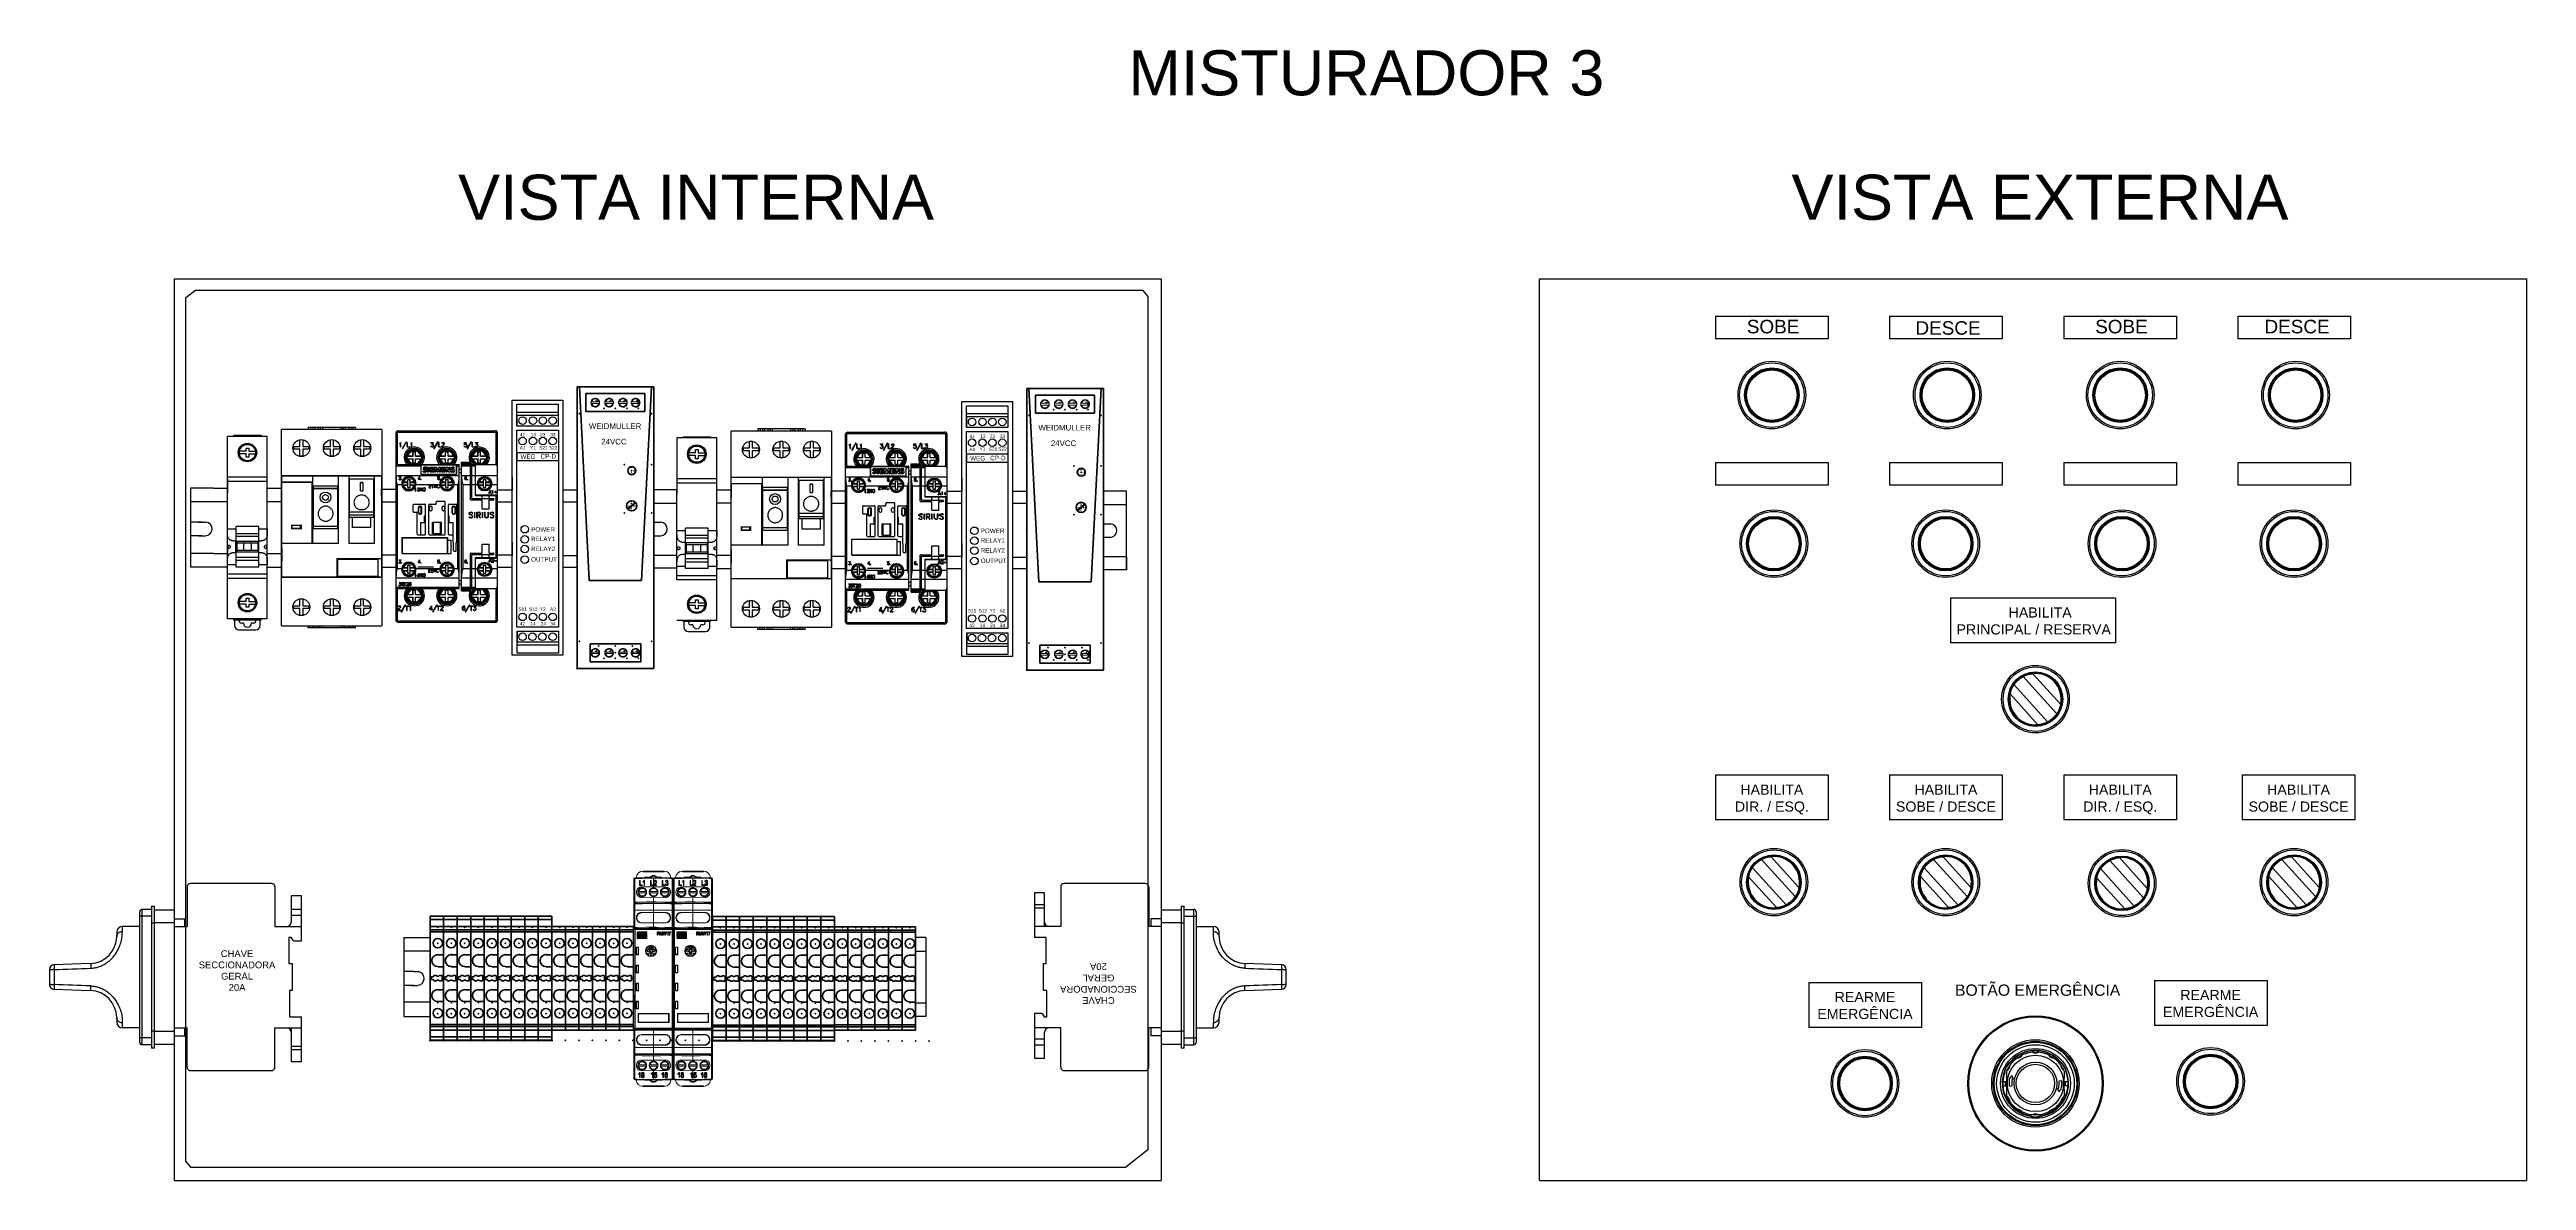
# Model space of a CAD drawing. Header units: millimetres. Extents: x -72 to 2978, y -1067 to 2817.
# Drawn here: x 1879 to 2978, y -69 to 432 of the extents above; entities that cross this region are included whole.
import ezdxf

# ---------------------------------------------------------------- set-up
doc = ezdxf.new("R2010")
doc.units = ezdxf.units.MM
doc.linetypes.add('Center', pattern=[1.5, 0.45, -0.5, 0.05, -0.5])
doc.linetypes.add('Dashed', pattern=[2, 1, -1])
for name, color, linetype in [('00_COMPONENTS', 7, 'Continuous'), ('00_COMPONENTS_1', 7, 'Continuous'), ('1', 7, 'Continuous'), ('10000_FRONT', 7, 'Continuous'), ('3', 7, 'Continuous')]:
    doc.layers.add(name, color=color, linetype=linetype)
for name, color, linetype, lineweight in [('2d ConnectionPoints', 7, 'Continuous', 50), ('AM_0', 7, 'Continuous', 50), ('AM_4', 3, 'Continuous', 25), ('AM_7', 7, 'Center', 25), ('AM_9', 6, 'Dashed', 25)]:
    doc.layers.add(name, color=color, linetype=linetype, lineweight=lineweight)
doc.styles.get("Standard").update_dxf_attribs({"font": 'arial.ttf'})

# ---------------------------------------------------------------- blocks, each defined once
blk = doc.blocks.new('4_1469470000_PART5_0_in_1469470000_0')
at = {"layer": 'AM_0'}
for p, q in [((25.9, 73.8), (22.4, 70.9)), ((26.1, 73.6), (22.6, 70.7))]:
    blk.add_line(p, q, dxfattribs=at)
blk = doc.blocks.new('5_1469470000_PART4_0_in_1469470000_0')
at = {"layer": 'AM_0'}
for p, q in [((0, 125), (0, 0)), ((1, 125), (0, 125)), ((1, 125), (5.4, 39.1)), ((28.6, 39.1), (33, 125)), ((34, 125), (33, 125)), ((34, 0), (34, 125)), ((5.4, 39.1), (28.6, 39.1)), ((28.2, 11), (5.8, 11)), ((5.8, 11), (5.8, 3)), ((28.2, 11), (28.2, 3)), ((28.2, 3), (5.8, 3)), ((0, 0), (34, 0))]:
    blk.add_line(p, q, dxfattribs=at)
blk = doc.blocks.new('6_1469470000_PART3_0_in_1469470000_0')
at = {"layer": 'AM_0'}
for p, q in [((33, 125), (1, 125)), ((5.4, 39.1), (1, 125)), ((30.1, 122), (3.9, 122)), ((3.9, 122), (3.9, 114)), ((33, 125), (28.6, 39.1)), ((30.1, 122), (30.1, 114)), ((30.1, 114), (3.9, 114)), ((5.4, 39.1), (28.6, 39.1))]:
    blk.add_line(p, q, dxfattribs=at)
for centre, radius in [((24.2, 87.8), 1.75), ((24.2, 72.2), 2.25)]:
    blk.add_circle(centre, radius, dxfattribs=at)
at = {"layer": 'AM_7'}
for p, q in [((24.2, 85.9), (24.2, 89.6)), ((22.4, 87.8), (26.1, 87.8)), ((21.9, 72.2), (26.6, 72.2)), ((24.2, 69.9), (24.2, 74.6))]:
    blk.add_line(p, q, dxfattribs=at)
blk = doc.blocks.new('7_1469470000_PART2_0_in_1469470000_0')
at = {"layer": 'AM_0'}
blk.add_circle((24.25, 87.75), 1.75, dxfattribs=at)

msp = doc.modelspace()

# ---------------------------------------------------------------- linework, layer by layer
for p, q in [((1934.7, 330.7), (2372.4, 330.7)), ((1934.7, -69.3), (1934.7, 330.7)), ((2372.4, 330.7), (2372.4, -69.3)), ((2540.2, 330.7), (2977.9, 330.7)), ((2540.2, -69.3), (2540.2, 330.7)), ((2977.9, 330.7), (2977.9, -69.3)), ((2084.5, 276.8), (2107, 276.8)), ((2084.5, 163.7), (2084.5, 276.8)), ((2107, 276.8), (2107, 163.7)), ((2283.9, 276.2), (2306.4, 276.2)), ((2283.9, 163.1), (2283.9, 276.2)), ((2306.4, 276.2), (2306.4, 163.1)), ((2026.7, 263.8), (2026.7, 176.8)), ((2086.6, 270.2), (2086.6, 271.5)), ((2086.6, 271.5), (2104.9, 271.5)), ((2086.6, 270.2), (2104.9, 270.2)), ((2086.6, 270.2), (2086.6, 265.3)), ((2286, 269.6), (2286, 270.9)), ((2286, 270.9), (2304.3, 270.9)), ((2286, 269.6), (2304.3, 269.6)), ((2286, 269.6), (2286, 264.7)), ((2086.6, 253.7), (2105, 253.7)), ((2086.6, 253.7), (2086.6, 250.1)), ((2157.6, 260.1), (2157.6, 242.1)), ((2226.1, 263.1), (2226.1, 176.1)), ((2286, 253), (2304.4, 253)), ((2286, 253), (2286, 249.4)), ((1958.2, 241.8), (1958.2, 235.8)), ((1975.9, 235.8), (1975.9, 241.8)), ((2033, 241.8), (2033, 235.8)), ((2078, 235.8), (2078, 241.8)), ((2084.5, 242.9), (2084.5, 236.9)), ((2086.6, 250.1), (2105, 250.1)), ((2107, 242.9), (2107, 236.9)), ((2157.6, 242.1), (2157.6, 235.2)), ((2283.9, 242.2), (2283.9, 236.2)), ((2286, 249.4), (2304.4, 249.4)), ((2306.4, 242.2), (2306.4, 236.2)), ((1982.2, 240.3), (1982.2, 234.3)), ((2026.6, 234.3), (2026.7, 240.3)), ((2157.6, 197.1), (2157.6, 237.1)), ((2175.3, 235.2), (2175.3, 241.2)), ((2181.6, 239.6), (2181.6, 233.6)), ((2226, 233.6), (2226.1, 239.6)), ((2232.4, 241.1), (2232.4, 235.1)), ((2277.4, 235.1), (2277.4, 241.1)), ((2357, 230.5), (2357, 236.5)), ((1945.4, 222.7), (1948.2, 222.7)), ((1958.2, 212.8), (1958.2, 206.8)), ((1975.9, 206.8), (1975.9, 212.8)), ((1982.3, 211.3), (1982.3, 205.3)), ((2026.7, 205.3), (2026.7, 211.3)), ((2033, 212.8), (2033, 206.8)), ((2078, 206.8), (2078, 212.8)), ((2084.5, 213.9), (2084.5, 207.9)), ((2175.3, 206.2), (2175.3, 212.2)), ((2181.7, 210.6), (2181.7, 204.6)), ((2226.1, 204.6), (2226.1, 210.6)), ((2232.4, 212.1), (2232.4, 206.1)), ((2277.4, 206.1), (2277.4, 212.1)), ((2283.9, 213.2), (2283.9, 207.2)), ((2049.6, 202.8), (2042.7, 202.8)), ((2248.9, 202.1), (2242.1, 202.1)), ((2086.7, 174.4), (2086.7, 169.5)), ((2105, 169.5), (2086.7, 169.5)), ((2105, 168.2), (2086.7, 168.2)), ((2105, 169.5), (2105, 168.2)), ((2286.1, 173.7), (2286.1, 168.8)), ((2304.4, 168.8), (2286.1, 168.8)), ((2304.4, 167.5), (2286.1, 167.5)), ((2304.4, 168.8), (2304.4, 167.5)), ((2107, 163.7), (2084.5, 163.7)), ((2306.4, 163.1), (2283.9, 163.1)), ((2138.1, 43.4), (2138.1, -2.6)), ((2156, 35.9), (2156, 41.9)), ((2173.4, 35.9), (2173.4, 41.9)), ((2138.5, 12.9), (2138.5, 6.9)), ((2156, 6.9), (2155.9, 12.9)), ((2155.9, 12.9), (2155.9, 6.9)), ((2173.4, 6.9), (2173.4, 12.9)), ((1934.7, -69.3), (2293.7, -69.3)), ((2293.7, -69.3), (2372.4, -69.3)), ((2540.2, -69.3), (2899.2, -69.3)), ((2899.2, -69.3), (2977.9, -69.3))]:
    msp.add_line(p, q)
at = {"color": 30, "true_color": 0xf8991e}
for p, q in [((1939.7, 322.4), (1944, 325.7)), ((1939.7, -61), (1939.7, 322.4)), ((1944, 325.7), (2364, 325.7)), ((2364, 325.7), (2366.5, 322.9)), ((1939.7, -61), (1941.9, -63.4))]:
    msp.add_line(p, q, dxfattribs=at)
at = {"color": 30}
for p, q in [((2366.5, 322.9), (2366.5, -55.8)), ((1941.9, -63.4), (2356.6, -63.4)), ((2366.5, -55.8), (2356.6, -63.4))]:
    msp.add_line(p, q, dxfattribs=at)
at = {"color": 6}
for p, q in [((2618.2, 314.1), (2618.2, 304.1)), ((2618.2, 314.1), (2668.2, 314.1)), ((2668.2, 314.1), (2668.2, 304.1)), ((2695.4, 314.1), (2695.4, 304.1)), ((2695.4, 314.1), (2745.4, 314.1)), ((2745.4, 314.1), (2745.4, 304.1)), ((2772.7, 314.1), (2772.7, 304.1)), ((2772.7, 314.1), (2822.7, 314.1)), ((2822.7, 314.1), (2822.7, 304.1)), ((2849.9, 314.1), (2849.9, 304.1)), ((2849.9, 314.1), (2899.9, 314.1)), ((2899.9, 314.1), (2899.9, 304.1)), ((2668.2, 304.1), (2618.2, 304.1)), ((2745.4, 304.1), (2695.4, 304.1)), ((2822.7, 304.1), (2772.7, 304.1)), ((2899.9, 304.1), (2849.9, 304.1)), ((2618.2, 249.2), (2618.2, 239.2)), ((2618.2, 249.2), (2668.2, 249.2)), ((2668.2, 249.2), (2668.2, 239.2)), ((2695.4, 249.2), (2695.4, 239.2)), ((2695.4, 249.2), (2745.4, 249.2)), ((2745.4, 249.2), (2745.4, 239.2)), ((2772.7, 249.2), (2772.7, 239.2)), ((2772.7, 249.2), (2822.7, 249.2)), ((2822.7, 249.2), (2822.7, 239.2)), ((2849.9, 249.2), (2849.9, 239.2)), ((2849.9, 249.2), (2899.9, 249.2)), ((2899.9, 249.2), (2899.9, 239.2)), ((1952, 237.8), (1941.8, 237.8)), ((1941.8, 237.8), (1941.8, 231.8)), ((1952, 231.8), (1941.8, 231.8)), ((1941.8, 231.8), (1941.8, 202.8)), ((2357, 230.5), (2357, 236.5)), ((2668.2, 239.2), (2618.2, 239.2)), ((2745.4, 239.2), (2695.4, 239.2)), ((2822.7, 239.2), (2772.7, 239.2)), ((2899.9, 239.2), (2849.9, 239.2)), ((1952, 208.8), (1941.8, 208.8)), ((1952, 202.8), (1941.8, 202.8)), ((2357, 207.5), (2357, 201.5)), ((2722.5, 189.2), (2795.6, 189.2)), ((2722.5, 189.2), (2722.5, 169.2)), ((2795.6, 189.2), (2795.6, 169.2)), ((2795.6, 169.2), (2722.5, 169.2)), ((2618.2, 110.6), (2668.2, 110.6)), ((2618.2, 110.6), (2618.2, 90.6)), ((2668.2, 110.6), (2668.2, 90.6)), ((2695.4, 110.6), (2745.4, 110.6)), ((2695.4, 110.6), (2695.4, 90.6)), ((2745.4, 110.6), (2745.4, 90.6)), ((2772.7, 110.6), (2822.7, 110.6)), ((2772.7, 110.6), (2772.7, 90.6)), ((2822.7, 110.6), (2822.7, 90.6)), ((2851.8, 110.6), (2901.8, 110.6)), ((2851.8, 110.6), (2851.8, 90.6)), ((2901.8, 110.6), (2901.8, 90.6)), ((2668.2, 90.6), (2618.2, 90.6)), ((2745.4, 90.6), (2695.4, 90.6)), ((2822.7, 90.6), (2772.7, 90.6)), ((2901.8, 90.6), (2851.8, 90.6)), ((2036.4, 38.4), (2036.4, 3.4)), ((2036.4, 38.4), (2048.1, 38.4)), ((2268, 38.4), (2263.4, 38.4)), ((2268, 38.4), (2268, 3.4)), ((2048.1, 32.4), (2036.4, 32.4)), ((2263.4, 32.4), (2268, 32.4)), ((2659.6, 18.5), (2709.6, 18.5)), ((2659.6, 18.5), (2659.6, -1.5)), ((2709.6, 18.5), (2709.6, -1.5)), ((2812.9, 19.4), (2862.9, 19.4)), ((2812.9, 19.4), (2812.9, -0.6)), ((2862.9, 19.4), (2862.9, -0.6)), ((2048.1, 9.8), (2036.4, 9.8)), ((2036.4, 3.4), (2048.1, 3.4)), ((2263.4, 9.4), (2268, 9.4)), ((2268, 3.4), (2263.4, 3.4)), ((2268, 9.4), (2268, 3.4)), ((2709.6, -1.5), (2659.6, -1.5)), ((2862.9, -0.6), (2812.9, -0.6))]:
    msp.add_line(p, q, dxfattribs=at)
at = {"color": 7, "linetype": 'Continuous', "lineweight": 15}
for p, q in [((2119.7, 276.1), (2123, 276.1)), ((2123, 275.4), (2119.7, 275.4)), ((2125.9, 276.1), (2129.2, 276.1)), ((2129.2, 275.4), (2125.9, 275.4)), ((2132, 276.1), (2135.3, 276.1)), ((2135.3, 275.4), (2132, 275.4)), ((2137.6, 276.1), (2140.9, 276.1)), ((2140.9, 275.4), (2137.6, 275.4)), ((2319.1, 275.5), (2322.4, 275.5)), ((2322.4, 274.7), (2319.1, 274.7)), ((2325.3, 275.5), (2328.6, 275.5)), ((2328.6, 274.7), (2325.3, 274.7)), ((2331.4, 275.5), (2334.7, 275.5)), ((2334.7, 274.7), (2331.4, 274.7)), ((2337, 275.5), (2340.3, 275.5)), ((2340.3, 274.7), (2337, 274.7)), ((2119.7, 165.1), (2123, 165.1)), ((2125.9, 165.1), (2129.2, 165.1)), ((2132, 165.1), (2135.3, 165.1)), ((2137.6, 165.1), (2140.9, 165.1)), ((2123, 164.4), (2119.7, 164.4)), ((2129.2, 164.4), (2125.9, 164.4)), ((2135.3, 164.4), (2132, 164.4)), ((2140.9, 164.4), (2137.6, 164.4)), ((2319.1, 164.5), (2322.4, 164.5)), ((2322.4, 163.7), (2319.1, 163.7)), ((2325.3, 164.5), (2328.6, 164.5)), ((2328.6, 163.7), (2325.3, 163.7)), ((2331.4, 164.5), (2334.7, 164.5)), ((2334.7, 163.7), (2331.4, 163.7)), ((2337, 164.5), (2340.3, 164.5)), ((2340.3, 163.7), (2337, 163.7)), ((2142.5, 67.9), (2151.9, 67.9)), ((2142.5, 67.8), (2142.5, 67.9)), ((2142.5, 67.8), (2151.9, 67.8)), ((2142.5, 67.8), (2142.5, 67.6)), ((2151.9, 67.6), (2142.5, 67.6)), ((2151.9, 67.8), (2151.9, 67.9)), ((2151.9, 67.8), (2151.9, 67.6)), ((2160, 67.9), (2169.4, 67.9)), ((2160, 67.8), (2160, 67.9)), ((2160, 67.8), (2169.4, 67.8)), ((2160, 67.8), (2160, 67.6)), ((2169.4, 67.6), (2160, 67.6)), ((2169.4, 67.8), (2169.4, 67.9)), ((2169.4, 67.8), (2169.4, 67.6)), ((2138.5, 61.9), (2138.5, 64.5)), ((2138.5, 54.2), (2138.5, 61.9)), ((2138.9, 65), (2147.2, 65.1)), ((2138.9, 64.7), (2138.9, 61.9)), ((2138.9, 61.9), (2138.9, 54.2)), ((2140.6, 58.9), (2143.8, 58.9)), ((2143.8, 58.2), (2140.6, 58.2)), ((2141, 63.8), (2141.2, 63.8)), ((2142.2, 61.5), (2141, 61.5)), ((2141.2, 61.8), (2142.2, 61.8)), ((2147.2, 56.1), (2142, 56.2)), ((2142.2, 61.8), (2142.2, 61.5)), ((2143.2, 61.5), (2143, 61.5)), ((2143.1, 63.9), (2143.2, 63.9)), ((2143.7, 65.2), (2145.7, 65.2)), ((2145.6, 58.9), (2148.8, 58.9)), ((2148.8, 58.2), (2145.6, 58.2)), ((2145.9, 63.8), (2146.2, 63.8)), ((2147.1, 61.8), (2147.1, 61.5)), ((2147.2, 65.1), (2155.5, 65)), ((2147.2, 64.8), (2147.2, 61.9)), ((2147.2, 61.9), (2147.2, 60.9)), ((2147.2, 60.9), (2152.4, 60.9)), ((2147.2, 56.1), (2152.4, 56.2)), ((2147.2, 56.1), (2147.2, 54.3)), ((2147.6, 63.2), (2147.3, 63.2)), ((2148.5, 61.8), (2148.5, 61.5)), ((2148.7, 65.2), (2150.7, 65.2)), ((2150.6, 58.9), (2153.8, 58.9)), ((2153.8, 58.2), (2150.6, 58.2)), ((2151.1, 63.8), (2151.3, 63.8)), ((2152.3, 61.5), (2151.1, 61.5)), ((2151.3, 61.8), (2152.3, 61.8)), ((2152.3, 61.8), (2152.3, 61.5)), ((2152.5, 62.2), (2152.7, 62.2)), ((2155.5, 61.9), (2155.5, 64.7)), ((2155.5, 54.2), (2155.5, 61.9)), ((2155.9, 61.9), (2155.9, 64.5)), ((2155.9, 54.2), (2155.9, 61.9)), ((2156, 64.5), (2156, 61.9)), ((2156, 61.9), (2156, 54.2)), ((2156, 61.8), (2156, 57.1)), ((2156, 61.8), (2156, 61.8)), ((2156, 57.1), (2156, 56.5)), ((2156, 57.1), (2156, 57.1)), ((2156, 56.5), (2156, 56.5)), ((2156, 56.5), (2156, 55.8)), ((2156, 55.8), (2156, 55.8)), ((2156.4, 65), (2164.7, 65.1)), ((2156.4, 64.7), (2156.4, 61.9)), ((2156.4, 61.9), (2156.4, 54.2)), ((2158.1, 58.9), (2161.3, 58.9)), ((2161.3, 58.2), (2158.1, 58.2)), ((2158.4, 63.8), (2158.7, 63.8)), ((2159.6, 61.5), (2158.4, 61.5)), ((2158.7, 61.8), (2159.6, 61.8)), ((2164.7, 56.1), (2159.5, 56.2)), ((2159.6, 61.8), (2159.6, 61.5)), ((2160.5, 63.9), (2160.7, 63.9)), ((2160.7, 61.5), (2160.5, 61.5)), ((2161.2, 65.2), (2163.2, 65.2)), ((2163.1, 58.9), (2166.3, 58.9)), ((2166.3, 58.2), (2163.1, 58.2)), ((2163.4, 63.8), (2163.6, 63.8)), ((2164.6, 61.8), (2164.6, 61.5)), ((2164.7, 65.1), (2172.9, 65)), ((2164.7, 64.8), (2164.7, 61.9)), ((2164.7, 61.9), (2164.7, 60.9)), ((2164.7, 60.9), (2169.9, 60.9)), ((2164.7, 56.1), (2169.9, 56.2)), ((2164.7, 56.1), (2164.7, 54.3)), ((2165.1, 63.2), (2164.8, 63.2)), ((2166, 61.8), (2166, 61.5)), ((2166.2, 65.2), (2168.2, 65.2)), ((2168.1, 58.9), (2171.3, 58.9)), ((2171.3, 58.2), (2168.1, 58.2)), ((2168.6, 63.8), (2168.8, 63.8)), ((2169.8, 61.5), (2168.6, 61.5)), ((2168.8, 61.8), (2169.8, 61.8)), ((2169.8, 61.8), (2169.8, 61.5)), ((2170, 62.2), (2170.2, 62.2)), ((2172.9, 61.9), (2172.9, 64.7)), ((2172.9, 54.2), (2172.9, 61.9)), ((2173.4, 64.5), (2173.4, 61.9)), ((2173.4, 61.9), (2173.4, 54.2)), ((2173.4, 61.8), (2173.4, 57.1)), ((2173.4, 61.8), (2173.4, 61.8)), ((2173.4, 57.1), (2173.4, 56.5)), ((2173.4, 57.1), (2173.4, 57.1)), ((2173.4, 56.5), (2173.4, 56.5)), ((2173.4, 56.5), (2173.4, 55.8)), ((2173.4, 55.8), (2173.4, 55.8)), ((2138.5, 50.6), (2138.5, 53.2)), ((2138.5, 42.9), (2138.5, 50.6)), ((2138.9, 53.7), (2147.2, 53.8)), ((2138.9, 53.4), (2138.9, 50.6)), ((2138.9, 50.6), (2147.2, 50.6)), ((2138.9, 50.6), (2138.9, 42.9)), ((2139.8, 47.9), (2139.8, 46.7)), ((2139.8, 47.6), (2139.8, 47.6)), ((2139.9, 48.2), (2140, 48.2)), ((2140, 48.5), (2140.2, 48.5)), ((2140.2, 46), (2140.1, 46)), ((2147.2, 49.6), (2142, 49.6)), ((2147.2, 49.5), (2142, 49.4)), ((2147.2, 45), (2142, 45)), ((2147.2, 44.8), (2142, 44.9)), ((2147.2, 53.8), (2155.5, 53.7)), ((2147.2, 53.5), (2147.2, 50.6)), ((2147.2, 50.6), (2147.2, 49.6)), ((2155.5, 50.6), (2147.2, 50.6)), ((2147.2, 49.6), (2152.4, 49.6)), ((2147.2, 45), (2147.2, 49.5)), ((2152.5, 49.4), (2147.2, 49.5)), ((2152.5, 45), (2147.2, 45)), ((2147.2, 44.8), (2152.4, 44.9)), ((2147.2, 44.8), (2147.2, 43)), ((2154.2, 48.6), (2154.3, 48.6)), ((2154.3, 45.9), (2154.2, 45.9)), ((2154.4, 48.2), (2154.4, 48.4)), ((2154.7, 46.7), (2154.7, 47.8)), ((2155.5, 50.6), (2155.5, 53.4)), ((2155.5, 42.9), (2155.5, 50.6)), ((2155.9, 50.6), (2155.9, 53.2)), ((2155.9, 42.9), (2155.9, 50.6)), ((2156, 53.2), (2156, 50.6)), ((2156, 49.9), (2156, 52.3)), ((2156, 52.3), (2156, 52.3)), ((2156, 50.6), (2156, 42.9)), ((2156, 49.9), (2156, 49.9)), ((2156.4, 53.7), (2164.7, 53.8)), ((2156.4, 53.4), (2156.4, 50.6)), ((2156.4, 50.6), (2164.7, 50.6)), ((2156.4, 50.6), (2156.4, 42.9)), ((2157.2, 47.9), (2157.2, 46.7)), ((2157.3, 47.6), (2157.2, 47.6)), ((2157.4, 48.2), (2157.5, 48.2)), ((2157.5, 48.5), (2157.7, 48.5)), ((2157.7, 46), (2157.5, 46)), ((2164.7, 49.6), (2159.5, 49.6)), ((2164.7, 49.5), (2159.5, 49.4)), ((2164.7, 45), (2159.5, 45)), ((2164.7, 44.8), (2159.5, 44.9)), ((2164.7, 53.8), (2172.9, 53.7)), ((2164.7, 53.5), (2164.7, 50.6)), ((2164.7, 50.6), (2164.7, 49.6)), ((2172.9, 50.6), (2164.7, 50.6)), ((2164.7, 49.6), (2169.9, 49.6)), ((2164.7, 45), (2164.7, 49.5)), ((2170, 49.4), (2164.7, 49.5)), ((2170, 45), (2164.7, 45)), ((2164.7, 44.8), (2169.9, 44.9)), ((2164.7, 44.8), (2164.7, 43)), ((2171.6, 48.6), (2171.8, 48.6)), ((2171.8, 45.9), (2171.7, 45.9)), ((2171.9, 48.2), (2171.9, 48.4)), ((2172.1, 46.7), (2172.1, 47.8)), ((2172.9, 50.6), (2172.9, 53.4)), ((2172.9, 42.9), (2172.9, 50.6)), ((2173.4, 53.2), (2173.4, 50.6)), ((2173.4, 49.9), (2173.4, 52.3)), ((2173.4, 52.3), (2173.4, 52.3)), ((2173.4, 50.6), (2173.4, 42.9)), ((2173.4, 49.9), (2173.4, 49.9)), ((2139, 42), (2138.5, 42)), ((2138.5, -1.7), (2138.5, 42)), ((2138.5, 42), (2138.5, 42)), ((2138.5, 42), (2138.5, -1.8)), ((2138.5, 41.9), (2138.5, -1.6)), ((2139, 42), (2139, 42.5)), ((2139, 42.5), (2155.4, 42.5)), ((2139, 42.5), (2139, 42.5)), ((2145.2, 42.5), (2139, 42.5)), ((2155.4, 42), (2139, 42)), ((2139, 42), (2139, -1.7)), ((2139.6, 34.1), (2139.5, 34.2)), ((2139.5, 34.2), (2139.5, 30.9)), ((2140.5, 34.2), (2139.5, 34.2)), ((2139.5, 34.2), (2140.6, 34.2)), ((2139.5, 30.8), (2139.5, 34.2)), ((2139.6, 34.1), (2139.6, 31)), ((2140.4, 34.1), (2139.6, 34.1)), ((2144.3, 41), (2140, 41)), ((2140, 41), (2140, 38.7)), ((2140, 38.7), (2141.6, 38.7)), ((2140, 38.3), (2140, 38)), ((2144, 38.3), (2140, 38.3)), ((2140, 38), (2144.3, 38)), ((2140.3, 40.7), (2144.3, 40.7)), ((2140.3, 39), (2140.3, 40.7)), ((2140.6, 39), (2140.3, 39)), ((2140.4, 34.1), (2140.5, 34.2)), ((2140.4, 31), (2140.4, 34.1)), ((2140.5, 30.9), (2140.5, 34.2)), ((2141, 40.3), (2140.6, 40.3)), ((2140.6, 40.3), (2140.6, 39)), ((2140.6, 34.2), (2140.6, 30.8)), ((2141, 39), (2141, 40.3)), ((2141.3, 39), (2141, 39)), ((2141.3, 40.3), (2141.3, 39)), ((2141.6, 40.3), (2141.3, 40.3)), ((2141.6, 38.7), (2141.6, 40.3)), ((2142, 40.3), (2142, 38.7)), ((2143, 40.3), (2142, 40.3)), ((2142, 38.7), (2143, 38.7)), ((2142.3, 40), (2142.3, 39.7)), ((2142.6, 40), (2142.3, 40)), ((2142.3, 39.7), (2142.6, 39.7)), ((2142.3, 39), (2142.3, 39.3)), ((2142.3, 39.3), (2143, 39.3)), ((2143, 39), (2142.3, 39)), ((2142.6, 39.7), (2142.6, 40)), ((2143, 39.3), (2143, 40.3)), ((2143, 38.7), (2143, 39)), ((2143.3, 40.3), (2143.3, 38.7)), ((2144.3, 40.3), (2143.3, 40.3)), ((2143.3, 38.7), (2144, 38.7)), ((2144, 40), (2143.6, 40)), ((2143.6, 40), (2143.6, 39)), ((2143.6, 39), (2144, 39)), ((2143.8, 32.3), (2146, 34.9)), ((2143.8, 32.3), (2146, 34.8)), ((2144, 39), (2144, 40)), ((2144, 38.7), (2144, 38.3)), ((2144.3, 40.7), (2144.3, 41)), ((2144.3, 38), (2144.3, 40.3)), ((2145.5, 33), (2144.5, 33)), ((2145, 42.5), (2145, 42.5)), ((2145, 42.5), (2149.4, 42.5)), ((2145.2, 42.5), (2145, 42.5)), ((2145, 42.5), (2145, 42.5)), ((2145.2, 42.6), (2147.2, 42.6)), ((2145.2, 42.5), (2145.2, 42.6)), ((2145.6, 33.1), (2145.5, 33)), ((2145.5, 33), (2145.5, 32.8)), ((2145.6, 34.1), (2145.6, 33.2)), ((2145.6, 33.2), (2145.9, 33.1)), ((2145.6, 33.2), (2145.6, 33.1)), ((2145.6, 33.1), (2145.8, 32.9)), ((2145.8, 34.2), (2145.8, 34.1)), ((2145.8, 34.1), (2145.8, 33.7)), ((2146, 34.8), (2146, 34.9)), ((2146.2, 34.9), (2146.2, 34.8)), ((2146.2, 34.9), (2148.4, 32.3)), ((2146.2, 34.8), (2148.4, 32.3)), ((2146.6, 33.2), (2146.3, 33.1)), ((2146.4, 34.1), (2146.4, 34.2)), ((2146.4, 33.7), (2146.4, 34.1)), ((2146.6, 33.1), (2146.4, 32.9)), ((2146.6, 33.2), (2146.6, 34.1)), ((2146.6, 33.1), (2146.6, 33.2)), ((2146.7, 33), (2146.6, 33.1)), ((2146.7, 33), (2146.7, 32.8)), ((2147.7, 33), (2146.7, 33)), ((2147.2, 42.6), (2147.2, 42.5)), ((2147.2, 42.6), (2149.2, 42.6)), ((2148.3, 33.2), (2148.5, 33.2)), ((2148.4, 33.1), (2148.5, 33.1)), ((2148.8, 39.5), (2148.8, 41)), ((2148.8, 41), (2149.4, 41)), ((2149, 39.5), (2148.8, 39.5)), ((2149, 40.8), (2149, 40.4)), ((2149.4, 40.8), (2149, 40.8)), ((2149, 40.4), (2149.3, 40.4)), ((2149.2, 40.2), (2149, 40.2)), ((2149, 40.2), (2149, 39.5)), ((2149.2, 42.6), (2149.2, 42.5)), ((2155.5, 42.5), (2149.2, 42.5)), ((2149.4, 42.5), (2149.2, 42.5)), ((2149.4, 42.5), (2149.4, 42.5)), ((2149.4, 42.5), (2149.4, 42.5)), ((2149.7, 39.5), (2149.6, 39.8)), ((2149.7, 39.9), (2149.9, 39.5)), ((2149.9, 39.5), (2149.7, 39.5)), ((2150.1, 41), (2150.3, 41)), ((2150.1, 39.5), (2150.1, 41)), ((2150.2, 39.5), (2150.1, 39.5)), ((2150.2, 40.8), (2150.2, 39.5)), ((2150.6, 39.5), (2150.2, 40.8)), ((2150.3, 41), (2150.6, 40)), ((2150.6, 40), (2150.7, 39.7)), ((2150.7, 39.5), (2150.6, 39.5)), ((2150.7, 40), (2151, 41)), ((2151.1, 40.8), (2150.7, 39.5)), ((2151, 41), (2151.3, 41)), ((2151.1, 39.5), (2151.1, 40.8)), ((2151.3, 39.5), (2151.1, 39.5)), ((2151.3, 41), (2151.3, 39.5)), ((2151.7, 39.5), (2151.4, 41)), ((2151.4, 41), (2151.6, 41)), ((2151.6, 41), (2151.7, 40)), ((2151.9, 39.5), (2151.7, 39.5)), ((2151.8, 39.7), (2151.9, 40)), ((2151.9, 40), (2152.1, 41)), ((2152.2, 40.7), (2151.9, 39.5)), ((2152.1, 41), (2152.3, 41)), ((2152.2, 40.7), (2152.2, 40.8)), ((2152.5, 39.5), (2152.2, 40.7)), ((2152.3, 41), (2152.5, 40.3)), ((2152.7, 39.5), (2152.5, 39.5)), ((2152.6, 40), (2152.8, 41)), ((2153, 41), (2152.7, 39.5)), ((2152.8, 41), (2153, 41)), ((2153.2, 40.5), (2153.2, 40.6)), ((2153.5, 39.5), (2153.5, 40.7)), ((2153.7, 39.5), (2153.5, 39.5)), ((2153.6, 41), (2153.7, 41)), ((2153.7, 41), (2153.7, 39.5)), ((2154, 40.8), (2154, 41)), ((2154, 41), (2154.8, 41)), ((2154.7, 40.8), (2154, 40.8)), ((2154.4, 39.5), (2154.2, 39.5)), ((2154.8, 41), (2154.8, 40.8)), ((2155.4, 42), (2155.4, 42.5)), ((2155.4, 42.5), (2155.5, 42.5)), ((2155.4, -1.7), (2155.4, 42)), ((2155.9, 42), (2155.4, 42)), ((2155.9, 42), (2155.9, -1.7)), ((2156, 42), (2155.9, 42)), ((2156, 42), (2155.9, 42)), ((2155.9, 42), (2155.9, -1.8)), ((2155.9, 41.9), (2155.9, -1.6)), ((2156, -1.8), (2156, 42)), ((2156.5, 42), (2156, 42)), ((2156, -1.7), (2156, 42)), ((2156, -1.6), (2156, 41.9)), ((2156.4, 42.5), (2156.5, 42.5)), ((2162.7, 42.5), (2156.4, 42.5)), ((2156.5, 42), (2156.5, 42.5)), ((2156.5, 42.5), (2172.9, 42.5)), ((2172.9, 42), (2156.5, 42)), ((2156.5, 42), (2156.5, -1.7)), ((2156.9, 34.2), (2158, 34.2)), ((2156.9, 30.8), (2156.9, 34.2)), ((2157, 34.1), (2157, 34.2)), ((2157, 34.2), (2157, 30.9)), ((2158, 34.2), (2157, 34.2)), ((2157, 34.1), (2157, 31)), ((2157.9, 34.1), (2157, 34.1)), ((2161.8, 41), (2157.5, 41)), ((2157.5, 41), (2157.5, 38.7)), ((2157.5, 38.7), (2159.1, 38.7)), ((2157.5, 38.3), (2157.5, 38)), ((2161.5, 38.3), (2157.5, 38.3)), ((2157.5, 38), (2161.8, 38)), ((2157.8, 40.7), (2161.8, 40.7)), ((2157.8, 39), (2157.8, 40.7)), ((2158.1, 39), (2157.8, 39)), ((2157.9, 34.1), (2158, 34.2)), ((2157.9, 31), (2157.9, 34.1)), ((2158, 30.9), (2158, 34.2)), ((2158, 34.2), (2158, 30.8)), ((2158.5, 40.3), (2158.1, 40.3)), ((2158.1, 40.3), (2158.1, 39)), ((2158.5, 39), (2158.5, 40.3)), ((2158.8, 39), (2158.5, 39)), ((2158.8, 40.3), (2158.8, 39)), ((2159.1, 40.3), (2158.8, 40.3)), ((2159.1, 38.7), (2159.1, 40.3)), ((2159.5, 40.3), (2159.5, 38.7)), ((2160.5, 40.3), (2159.5, 40.3)), ((2159.5, 38.7), (2160.5, 38.7)), ((2159.8, 40), (2159.8, 39.7)), ((2160.1, 40), (2159.8, 40)), ((2159.8, 39.7), (2160.1, 39.7)), ((2159.8, 39), (2159.8, 39.3)), ((2159.8, 39.3), (2160.5, 39.3)), ((2160.5, 39), (2159.8, 39)), ((2160.1, 39.7), (2160.1, 40)), ((2160.5, 39.3), (2160.5, 40.3)), ((2160.5, 38.7), (2160.5, 39)), ((2160.8, 40.3), (2160.8, 38.7)), ((2161.8, 40.3), (2160.8, 40.3)), ((2160.8, 38.7), (2161.5, 38.7)), ((2161.5, 40), (2161.1, 40)), ((2161.1, 40), (2161.1, 39)), ((2161.1, 39), (2161.5, 39)), ((2161.3, 32.3), (2163.5, 34.9)), ((2161.3, 32.3), (2163.5, 34.8)), ((2161.5, 39), (2161.5, 40)), ((2161.5, 38.7), (2161.5, 38.3)), ((2161.8, 40.7), (2161.8, 41)), ((2161.8, 38), (2161.8, 40.3)), ((2162.9, 33), (2162, 33)), ((2162.5, 42.5), (2162.5, 42.5)), ((2162.5, 42.5), (2166.9, 42.5)), ((2162.7, 42.5), (2162.5, 42.5)), ((2162.5, 42.5), (2162.5, 42.5)), ((2162.7, 42.6), (2164.7, 42.6)), ((2162.7, 42.5), (2162.7, 42.6)), ((2163.1, 33.1), (2162.9, 33)), ((2162.9, 33), (2163, 32.8)), ((2163.1, 34.1), (2163.1, 33.2)), ((2163.1, 33.2), (2163.4, 33.1)), ((2163.1, 33.2), (2163.1, 33.1)), ((2163.1, 33.1), (2163.3, 32.9)), ((2163.3, 34.2), (2163.3, 34.1)), ((2163.3, 34.1), (2163.3, 33.7)), ((2163.5, 34.8), (2163.5, 34.9)), ((2163.7, 34.9), (2163.7, 34.8)), ((2163.7, 34.9), (2165.9, 32.3)), ((2163.7, 34.8), (2165.9, 32.3)), ((2164.1, 33.2), (2163.8, 33.1)), ((2163.9, 34.1), (2163.9, 34.2)), ((2163.9, 33.7), (2163.9, 34.1)), ((2164.1, 33.1), (2163.9, 32.9)), ((2164.1, 33.2), (2164, 34.1)), ((2164.1, 33.1), (2164.1, 33.2)), ((2164.2, 33), (2164.1, 33.1)), ((2164.2, 33), (2164.2, 32.8)), ((2165.2, 33), (2164.2, 33)), ((2164.7, 42.6), (2164.7, 42.5)), ((2164.7, 42.6), (2166.7, 42.6)), ((2165.8, 33.2), (2166, 33.2)), ((2165.9, 33.1), (2166, 33.1)), ((2166.3, 39.5), (2166.3, 41)), ((2166.3, 41), (2166.9, 41)), ((2166.5, 39.5), (2166.3, 39.5)), ((2166.5, 40.8), (2166.5, 40.4)), ((2166.9, 40.8), (2166.5, 40.8)), ((2166.5, 40.4), (2166.8, 40.4)), ((2166.7, 40.2), (2166.5, 40.2)), ((2166.5, 40.2), (2166.5, 39.5)), ((2166.7, 42.6), (2166.7, 42.5)), ((2172.9, 42.5), (2166.7, 42.5)), ((2166.9, 42.5), (2166.7, 42.5)), ((2166.9, 42.5), (2166.9, 42.5)), ((2166.9, 42.5), (2166.9, 42.5)), ((2167.2, 39.5), (2167.1, 39.8)), ((2167.2, 39.9), (2167.4, 39.5)), ((2167.4, 39.5), (2167.2, 39.5)), ((2167.6, 41), (2167.8, 41)), ((2167.6, 39.5), (2167.6, 41)), ((2167.7, 39.5), (2167.6, 39.5)), ((2167.7, 40.8), (2167.7, 39.5)), ((2168.1, 39.5), (2167.7, 40.8)), ((2167.8, 41), (2168.1, 40)), ((2168.1, 40), (2168.2, 39.7)), ((2168.2, 39.5), (2168.1, 39.5)), ((2168.2, 40), (2168.5, 41)), ((2168.6, 40.8), (2168.2, 39.5)), ((2168.5, 41), (2168.7, 41)), ((2168.6, 39.5), (2168.6, 40.8)), ((2168.7, 39.5), (2168.6, 39.5)), ((2168.7, 41), (2168.7, 39.5)), ((2169.2, 39.5), (2168.9, 41)), ((2168.9, 41), (2169, 41)), ((2169, 41), (2169.2, 40)), ((2169.4, 39.5), (2169.2, 39.5)), ((2169.3, 40), (2169.6, 41)), ((2169.3, 39.7), (2169.3, 40)), ((2169.6, 40.7), (2169.4, 39.5)), ((2169.6, 41), (2169.8, 41)), ((2169.7, 40.7), (2169.7, 40.8)), ((2170, 39.5), (2169.7, 40.7)), ((2169.8, 41), (2170, 40.3)), ((2170.1, 39.5), (2170, 39.5)), ((2170.1, 40), (2170.3, 41)), ((2170.5, 41), (2170.1, 39.5)), ((2170.3, 41), (2170.5, 41)), ((2170.7, 40.5), (2170.7, 40.6)), ((2171, 41), (2171.1, 41)), ((2171, 39.5), (2171, 40.7)), ((2171.1, 39.5), (2171, 39.5)), ((2171.1, 41), (2171.1, 39.5)), ((2171.5, 40.8), (2171.5, 41)), ((2171.5, 41), (2172.3, 41)), ((2172.2, 40.8), (2171.5, 40.8)), ((2171.9, 39.5), (2171.7, 39.5)), ((2172.3, 41), (2172.3, 40.8)), ((2172.9, 42), (2172.9, 42.5)), ((2172.9, 42.5), (2172.9, 42.5)), ((2172.9, -1.7), (2172.9, 42)), ((2173.4, 42), (2172.9, 42)), ((2173.4, 42), (2173.4, -1.7)), ((2173.4, 42), (2173.4, 42)), ((2173.4, -1.8), (2173.4, 42)), ((2173.4, -1.6), (2173.4, 41.9)), ((2139.6, 31), (2139.5, 30.9)), ((2139.5, 30.9), (2140.5, 30.9)), ((2140.6, 30.8), (2139.5, 30.8)), ((2139.6, 26.1), (2139.5, 26.2)), ((2139.5, 26.2), (2139.5, 22.9)), ((2140.5, 26.2), (2139.5, 26.2)), ((2139.5, 26.2), (2140.6, 26.2)), ((2139.5, 22.8), (2139.5, 26.2)), ((2139.6, 23), (2139.5, 22.9)), ((2139.5, 22.9), (2140.5, 22.9)), ((2140.6, 22.8), (2139.5, 22.8)), ((2139.6, 31), (2140.4, 31)), ((2139.6, 26.1), (2139.6, 23)), ((2140.4, 26.1), (2139.6, 26.1)), ((2139.6, 23), (2140.4, 23)), ((2140.4, 31), (2140.5, 30.9)), ((2140.4, 26.1), (2140.5, 26.2)), ((2140.4, 23), (2140.4, 26.1)), ((2140.4, 23), (2140.5, 22.9)), ((2140.5, 22.9), (2140.5, 26.2)), ((2140.6, 26.2), (2140.6, 22.8)), ((2143.8, 32.3), (2143.8, 32.3)), ((2145, 31.4), (2144.1, 31.4)), ((2145, 31.4), (2144.1, 31.4)), ((2144.1, 31.4), (2144.1, 31.4)), ((2144.5, 32.1), (2145.5, 32.1)), ((2145, 31.4), (2145, 31.4)), ((2145, 30.5), (2145, 31.4)), ((2145, 30.5), (2145, 31.4)), ((2145, 30.5), (2145, 30.5)), ((2145.5, 32.1), (2145.5, 32.3)), ((2145.5, 32.1), (2145.6, 32)), ((2145.6, 32), (2145.8, 32.2)), ((2145.6, 31.9), (2145.9, 32)), ((2145.6, 32), (2145.6, 31.9)), ((2145.6, 31.9), (2145.6, 31)), ((2145.8, 31.3), (2145.8, 30.3)), ((2145.8, 30.9), (2145.8, 30.3)), ((2146.6, 31.9), (2146.3, 32)), ((2146.6, 32), (2146.4, 32.2)), ((2146.4, 30.3), (2146.4, 31.3)), ((2146.4, 30.3), (2146.4, 30.9)), ((2146.6, 32), (2146.7, 32.1)), ((2146.6, 31.9), (2146.6, 32)), ((2146.6, 31), (2146.6, 31.9)), ((2146.7, 32.1), (2146.7, 32.3)), ((2146.7, 32.1), (2147.7, 32.1)), ((2147.2, 31.4), (2147.2, 30.5)), ((2148.1, 31.4), (2147.2, 31.4)), ((2148.1, 31.4), (2147.2, 31.4)), ((2147.2, 31.4), (2147.2, 31.4)), ((2147.2, 31.4), (2147.2, 30.5)), ((2147.2, 30.5), (2147.2, 30.5)), ((2148.5, 31.8), (2148.3, 31.8)), ((2148.4, 32.3), (2148.4, 32.3)), ((2148.5, 31.9), (2148.4, 31.9)), ((2158, 30.8), (2156.9, 30.8)), ((2156.9, 26.2), (2158, 26.2)), ((2156.9, 22.8), (2156.9, 26.2)), ((2158, 22.8), (2156.9, 22.8)), ((2157, 31), (2157, 30.9)), ((2157, 31), (2157.9, 31)), ((2157, 30.9), (2158, 30.9)), ((2157, 26.1), (2157, 26.2)), ((2157, 26.2), (2157, 22.9)), ((2158, 26.2), (2157, 26.2)), ((2157, 26.1), (2157, 23)), ((2157.9, 26.1), (2157, 26.1)), ((2157, 23), (2157, 22.9)), ((2157, 23), (2157.9, 23)), ((2157, 22.9), (2158, 22.9)), ((2157.9, 31), (2158, 30.9)), ((2157.9, 26.1), (2158, 26.2)), ((2157.9, 23), (2157.9, 26.1)), ((2157.9, 23), (2158, 22.9)), ((2158, 22.9), (2158, 26.2)), ((2158, 26.2), (2158, 22.8)), ((2161.3, 32.3), (2161.3, 32.3)), ((2162.5, 31.4), (2161.6, 31.4)), ((2162.5, 31.4), (2161.6, 31.4)), ((2161.6, 31.4), (2161.6, 31.4)), ((2162, 32.1), (2162.9, 32.1)), ((2162.5, 31.4), (2162.5, 31.4)), ((2162.5, 30.5), (2162.5, 31.4)), ((2162.5, 30.5), (2162.5, 31.4)), ((2162.5, 30.5), (2162.5, 30.5)), ((2162.9, 32.1), (2163, 32.3)), ((2162.9, 32.1), (2163.1, 32)), ((2163.1, 32), (2163.3, 32.2)), ((2163.1, 31.9), (2163.4, 32)), ((2163.1, 32), (2163.1, 31.9)), ((2163.1, 31.9), (2163.1, 31)), ((2163.3, 31.3), (2163.3, 30.3)), ((2163.3, 30.9), (2163.3, 30.3)), ((2164.1, 31.9), (2163.8, 32)), ((2164.1, 32), (2163.9, 32.2)), ((2163.9, 30.3), (2163.9, 31.3)), ((2163.9, 30.3), (2163.9, 30.9)), ((2164, 31), (2164.1, 31.9)), ((2164.1, 32), (2164.2, 32.1)), ((2164.1, 31.9), (2164.1, 32)), ((2164.2, 32.1), (2164.2, 32.3)), ((2164.2, 32.1), (2165.2, 32.1)), ((2164.7, 31.4), (2164.7, 30.5)), ((2165.6, 31.4), (2164.7, 31.4)), ((2165.6, 31.4), (2164.7, 31.4)), ((2164.7, 31.4), (2164.7, 31.4)), ((2164.7, 31.4), (2164.7, 30.5)), ((2164.7, 30.5), (2164.7, 30.5)), ((2166, 31.8), (2165.8, 31.8)), ((2165.9, 32.3), (2165.9, 32.3)), ((2166, 31.9), (2165.9, 31.9)), ((2139.6, 18.1), (2139.5, 18.2)), ((2139.5, 18.2), (2139.5, 14.9)), ((2140.5, 18.2), (2139.5, 18.2)), ((2139.5, 14.8), (2139.5, 18.2)), ((2139.5, 18.2), (2140.6, 18.2)), ((2139.6, 15), (2139.5, 14.9)), ((2139.5, 14.9), (2140.5, 14.9)), ((2140.6, 14.8), (2139.5, 14.8)), ((2139.6, 18.1), (2139.6, 15)), ((2140.4, 18.1), (2139.6, 18.1)), ((2139.6, 15), (2140.4, 15)), ((2140.4, 18.1), (2140.5, 18.2)), ((2140.4, 15), (2140.4, 18.1)), ((2140.4, 15), (2140.5, 14.9)), ((2140.5, 14.9), (2140.5, 18.2)), ((2140.6, 18.2), (2140.6, 14.8)), ((2156.9, 14.8), (2156.9, 18.2)), ((2156.9, 18.2), (2158, 18.2)), ((2158, 14.8), (2156.9, 14.8)), ((2157, 18.1), (2157, 18.2)), ((2157, 18.2), (2157, 14.9)), ((2158, 18.2), (2157, 18.2)), ((2157, 18.1), (2157, 15)), ((2157.9, 18.1), (2157, 18.1)), ((2157, 15), (2157, 14.9)), ((2157, 15), (2157.9, 15)), ((2157, 14.9), (2158, 14.9)), ((2157.9, 18.1), (2158, 18.2)), ((2157.9, 15), (2157.9, 18.1)), ((2157.9, 15), (2158, 14.9)), ((2158, 14.9), (2158, 18.2)), ((2158, 18.2), (2158, 14.8)), ((2139.6, 10.1), (2139.5, 10.2)), ((2140.5, 10.2), (2139.5, 10.2)), ((2139.5, 10.2), (2139.5, 6.9)), ((2139.5, 10.2), (2140.6, 10.2)), ((2139.5, 6.8), (2139.5, 10.2)), ((2139.6, 7), (2139.5, 6.9)), ((2139.5, 6.9), (2140.5, 6.9)), ((2140.6, 6.8), (2139.5, 6.8)), ((2140.4, 10.1), (2139.6, 10.1)), ((2139.6, 10.1), (2139.6, 7)), ((2139.6, 7), (2140.4, 7)), ((2140.4, 10.1), (2140.5, 10.2)), ((2140.4, 7), (2140.4, 10.1)), ((2140.4, 7), (2140.5, 6.9)), ((2154.1, 4.8), (2140.4, 4.8)), ((2140.4, 4.8), (2140.4, 0.8)), ((2140.4, 0.8), (2154.1, 0.8)), ((2140.5, 6.9), (2140.5, 10.2)), ((2153.9, 4.6), (2140.5, 4.6)), ((2140.5, 4.6), (2140.5, 0.9)), ((2140.5, 0.9), (2153.9, 0.9)), ((2140.6, 10.2), (2140.6, 6.8)), ((2153.9, 0.9), (2153.9, 4.6)), ((2154.1, 0.8), (2154.1, 4.8)), ((2156.9, 10.2), (2158, 10.2)), ((2156.9, 6.8), (2156.9, 10.2)), ((2158, 6.8), (2156.9, 6.8)), ((2157, 10.1), (2157, 10.2)), ((2158, 10.2), (2157, 10.2)), ((2157, 10.2), (2157, 6.9)), ((2157.9, 10.1), (2157, 10.1)), ((2157, 10.1), (2157, 7)), ((2157, 7), (2157.9, 7)), ((2157, 7), (2157, 6.9)), ((2157, 6.9), (2158, 6.9)), ((2157.9, 10.1), (2158, 10.2)), ((2157.9, 7), (2157.9, 10.1)), ((2157.9, 7), (2158, 6.9)), ((2171.6, 4.8), (2157.9, 4.8)), ((2157.9, 4.8), (2157.9, 0.8)), ((2157.9, 0.8), (2171.6, 0.8)), ((2158, 6.9), (2158, 10.2)), ((2158, 10.2), (2158, 6.8)), ((2171.4, 4.6), (2158, 4.6)), ((2158, 4.6), (2158, 0.9)), ((2158, 0.9), (2171.4, 0.9)), ((2171.4, 0.9), (2171.4, 4.6)), ((2171.6, 0.8), (2171.6, 4.8)), ((2139, -1.7), (2138.5, -1.7)), ((2138.5, -1.8), (2138.5, -1.7)), ((2138.5, -10.3), (2138.5, -2.6)), ((2138.5, -12.9), (2138.5, -10.3)), ((2138.9, -2.6), (2138.9, -10.3)), ((2138.9, -10.3), (2147.2, -10.3)), ((2138.9, -10.3), (2138.9, -13.1)), ((2139, -1.7), (2155.4, -1.7)), ((2139, -2.2), (2139, -1.7)), ((2155.4, -2.2), (2139, -2.2)), ((2139, -2.2), (2139, -2.3)), ((2139, -2.3), (2145.2, -2.3)), ((2139.8, -6.4), (2139.8, -7.5)), ((2140, -8), (2139.9, -8)), ((2140.1, -5.6), (2140.2, -5.6)), ((2140.2, -8.3), (2140.1, -8.3)), ((2141.9, -4.7), (2147.2, -4.7)), ((2141.9, -9.2), (2147.2, -9.2)), ((2147.2, -4.6), (2142, -4.6)), ((2147.2, -9.4), (2142, -9.3)), ((2145, -2.2), (2145, -2.2)), ((2145, -2.2), (2145.2, -2.2)), ((2149.4, -2.2), (2145, -2.2)), ((2145, -2.2), (2145, -2.2)), ((2145.2, -2.3), (2145.2, -2.2)), ((2147.2, -2.4), (2145.2, -2.3)), ((2147.2, -2.2), (2147.2, -2.4)), ((2149.2, -2.3), (2147.2, -2.4)), ((2147.2, -2.7), (2147.2, -4.6)), ((2147.2, -4.6), (2152.4, -4.6)), ((2147.2, -4.7), (2147.2, -9.2)), ((2147.2, -4.7), (2152.4, -4.7)), ((2147.2, -9.2), (2152.4, -9.2)), ((2147.2, -9.4), (2152.4, -9.3)), ((2147.2, -9.4), (2147.2, -10.3)), ((2147.2, -10.3), (2147.2, -13.2)), ((2155.5, -10.3), (2147.2, -10.3)), ((2149.2, -2.2), (2149.2, -2.3)), ((2149.2, -2.2), (2149.4, -2.2)), ((2149.2, -2.3), (2155.5, -2.3)), ((2149.4, -2.2), (2149.4, -2.2)), ((2149.4, -2.2), (2149.4, -2.2)), ((2154.2, -5.7), (2154.4, -5.7)), ((2154.4, -8.2), (2154.2, -8.2)), ((2154.4, -6), (2154.4, -5.8)), ((2154.4, -8.2), (2154.4, -7.9)), ((2154.6, -7.3), (2154.7, -7.3)), ((2154.7, -7.6), (2154.7, -6.4)), ((2155.9, -1.7), (2155.4, -1.7)), ((2155.4, -2.2), (2155.4, -1.7)), ((2155.5, -2.3), (2155.4, -2.2)), ((2155.5, -10.3), (2155.5, -2.6)), ((2155.5, -13.1), (2155.5, -10.3)), ((2155.9, -1.7), (2156, -1.8)), ((2155.9, -1.8), (2156, -1.7)), ((2155.9, -10.3), (2155.9, -2.6)), ((2155.9, -12.9), (2155.9, -10.3)), ((2156.5, -1.7), (2156, -1.7)), ((2156, -2.6), (2156, -10.3)), ((2156, -10.3), (2156, -12.9)), ((2156.5, -2.2), (2156.4, -2.3)), ((2156.4, -2.3), (2162.7, -2.3)), ((2156.4, -2.6), (2156.4, -10.3)), ((2156.4, -10.3), (2164.7, -10.3)), ((2156.4, -10.3), (2156.4, -13.1)), ((2156.5, -1.7), (2172.9, -1.7)), ((2156.5, -2.2), (2156.5, -1.7)), ((2172.9, -2.2), (2156.5, -2.2)), ((2157.2, -6.4), (2157.2, -7.5)), ((2157.5, -8), (2157.4, -8)), ((2157.6, -5.6), (2157.7, -5.6)), ((2157.7, -8.3), (2157.6, -8.3)), ((2159.4, -4.7), (2164.7, -4.7)), ((2159.4, -9.2), (2164.7, -9.2)), ((2164.7, -4.6), (2159.5, -4.6)), ((2164.7, -9.4), (2159.5, -9.3)), ((2162.5, -2.2), (2162.5, -2.2)), ((2162.5, -2.2), (2162.7, -2.2)), ((2166.9, -2.2), (2162.5, -2.2)), ((2162.5, -2.2), (2162.5, -2.2)), ((2162.7, -2.3), (2162.7, -2.2)), ((2164.7, -2.4), (2162.7, -2.3)), ((2164.7, -2.2), (2164.7, -2.4)), ((2166.7, -2.3), (2164.7, -2.4)), ((2164.7, -2.7), (2164.7, -4.6)), ((2164.7, -4.6), (2169.9, -4.6)), ((2164.7, -4.7), (2164.7, -9.2)), ((2164.7, -4.7), (2169.9, -4.7)), ((2164.7, -9.2), (2169.9, -9.2)), ((2164.7, -9.4), (2169.9, -9.3)), ((2164.7, -9.4), (2164.7, -10.3)), ((2164.7, -10.3), (2164.7, -13.2)), ((2172.9, -10.3), (2164.7, -10.3)), ((2166.7, -2.2), (2166.7, -2.3)), ((2166.7, -2.2), (2166.9, -2.2)), ((2166.7, -2.3), (2172.9, -2.3)), ((2166.9, -2.2), (2166.9, -2.2)), ((2166.9, -2.2), (2166.9, -2.2)), ((2171.7, -5.7), (2171.8, -5.7)), ((2171.9, -8.2), (2171.7, -8.2)), ((2171.9, -6), (2171.9, -5.8)), ((2171.9, -8.2), (2171.9, -7.9)), ((2172.1, -7.6), (2172.1, -6.4)), ((2172.1, -7.3), (2172.1, -7.3)), ((2173.4, -1.7), (2172.9, -1.7)), ((2172.9, -2.2), (2172.9, -1.7)), ((2172.9, -2.3), (2172.9, -2.2)), ((2172.9, -10.3), (2172.9, -2.6)), ((2172.9, -13.1), (2172.9, -10.3)), ((2173.4, -1.7), (2173.4, -1.8)), ((2173.4, -2.6), (2173.4, -10.3)), ((2173.4, -10.3), (2173.4, -12.9)), ((2138.5, -21.6), (2138.5, -13.9)), ((2138.5, -24.2), (2138.5, -21.6)), ((2147.2, -13.6), (2138.9, -13.4)), ((2138.9, -13.9), (2138.9, -21.6)), ((2138.9, -21.6), (2138.9, -24.4)), ((2140.6, -18), (2143.8, -18)), ((2143.8, -18.7), (2140.6, -18.7)), ((2141.1, -21.4), (2141.2, -21.4)), ((2147.2, -15.9), (2142, -15.9)), ((2147.2, -20.7), (2142, -20.6)), ((2145.6, -18), (2148.8, -18)), ((2148.8, -18.7), (2145.6, -18.7)), ((2146.7, -21.4), (2146.9, -21.4)), ((2155.5, -13.4), (2147.2, -13.6)), ((2147.2, -14), (2147.2, -15.9)), ((2147.2, -15.9), (2152.4, -15.9)), ((2147.2, -20.7), (2147.2, -21.6)), ((2147.2, -21.6), (2147.2, -24.5)), ((2148.6, -21.4), (2148.6, -21.7)), ((2150.6, -18), (2153.8, -18)), ((2153.8, -18.7), (2150.6, -18.7)), ((2151.4, -21.4), (2151.6, -21.4)), ((2153.4, -22), (2153.1, -22)), ((2155.5, -21.6), (2155.5, -13.9)), ((2155.5, -24.4), (2155.5, -21.6)), ((2155.9, -21.6), (2155.9, -13.9)), ((2155.9, -24.2), (2155.9, -21.6)), ((2156, -13.9), (2156, -21.6)), ((2156, -20.2), (2156, -20.2)), ((2156, -21.6), (2156, -20.3)), ((2156, -20.3), (2156, -20.3)), ((2156, -21.6), (2156, -24.2)), ((2156, -21.6), (2156, -21.6)), ((2156, -21.6), (2156, -21.6)), ((2156, -21.6), (2156, -21.6)), ((2156, -21.7), (2156, -21.7)), ((2156, -21.8), (2156, -21.7)), ((2156, -21.8), (2156, -21.8)), ((2164.7, -13.6), (2156.4, -13.4)), ((2156.4, -13.9), (2156.4, -21.6)), ((2156.4, -21.6), (2156.4, -24.4)), ((2158, -18), (2161.3, -18)), ((2161.3, -18.7), (2158, -18.7)), ((2158.6, -21.4), (2158.7, -21.4)), ((2164.7, -15.9), (2159.5, -15.9)), ((2164.7, -20.7), (2159.5, -20.6)), ((2163, -18), (2166.3, -18)), ((2166.3, -18.7), (2163, -18.7)), ((2164.2, -21.4), (2164.4, -21.4)), ((2172.9, -13.4), (2164.7, -13.6)), ((2164.7, -14), (2164.7, -15.9)), ((2164.7, -15.9), (2169.9, -15.9)), ((2164.7, -20.7), (2164.7, -21.6)), ((2164.7, -21.6), (2164.7, -24.5)), ((2166.1, -21.4), (2166.1, -21.7)), ((2168, -18), (2171.3, -18)), ((2171.3, -18.7), (2168, -18.7)), ((2168.9, -21.4), (2169.1, -21.4)), ((2170.9, -22), (2170.6, -22)), ((2172.9, -21.6), (2172.9, -13.9)), ((2172.9, -24.4), (2172.9, -21.6)), ((2173.4, -13.9), (2173.4, -21.6)), ((2173.4, -20.2), (2173.4, -20.2)), ((2173.4, -21.6), (2173.4, -20.3)), ((2173.4, -20.3), (2173.4, -20.3)), ((2173.4, -21.6), (2173.4, -24.2)), ((2173.4, -21.6), (2173.4, -21.6)), ((2173.4, -21.6), (2173.4, -21.6)), ((2173.4, -21.6), (2173.4, -21.6)), ((2173.4, -21.7), (2173.4, -21.7)), ((2173.4, -21.8), (2173.4, -21.7)), ((2173.4, -21.8), (2173.4, -21.8)), ((2147.2, -24.9), (2138.9, -24.7)), ((2141.2, -23.7), (2141, -23.7)), ((2142.5, -27.3), (2151.9, -27.3)), ((2142.5, -27.5), (2142.5, -27.3)), ((2151.9, -27.5), (2142.5, -27.5)), ((2142.5, -27.5), (2142.5, -27.6)), ((2151.9, -27.6), (2142.5, -27.6)), ((2145.7, -24.9), (2143.7, -24.9)), ((2146.9, -23.7), (2146.7, -23.7)), ((2155.5, -24.7), (2147.2, -24.9)), ((2147.8, -22.7), (2147.5, -22.6)), ((2147.5, -23.1), (2147.7, -23.1)), ((2150.7, -24.9), (2148.7, -24.9)), ((2151.6, -23.7), (2151.3, -23.7)), ((2151.9, -27.5), (2151.9, -27.3)), ((2151.9, -27.5), (2151.9, -27.6)), ((2156, -22.1), (2156, -22.1)), ((2156, -23), (2156, -22.1)), ((2156, -22.1), (2156, -22.1)), ((2156, -23), (2156, -23)), ((2156, -23.1), (2156, -23.1)), ((2156, -23.4), (2156, -23.4)), ((2156, -23.5), (2156, -23.5)), ((2156, -23.8), (2156, -23.8)), ((2164.7, -24.9), (2156.4, -24.7)), ((2158.7, -23.7), (2158.5, -23.7)), ((2160, -27.3), (2169.4, -27.3)), ((2160, -27.5), (2160, -27.3)), ((2169.4, -27.5), (2160, -27.5)), ((2160, -27.5), (2160, -27.6)), ((2169.4, -27.6), (2160, -27.6)), ((2163.2, -24.9), (2161.2, -24.9)), ((2164.4, -23.7), (2164.1, -23.7)), ((2172.9, -24.7), (2164.7, -24.9)), ((2165.3, -22.7), (2165, -22.6)), ((2165, -23.1), (2165.2, -23.1)), ((2168.2, -24.9), (2166.2, -24.9)), ((2169.1, -23.7), (2168.8, -23.7)), ((2169.4, -27.5), (2169.4, -27.3)), ((2169.4, -27.5), (2169.4, -27.6)), ((2173.4, -22.1), (2173.4, -22.1)), ((2173.4, -23), (2173.4, -22.1)), ((2173.4, -22.1), (2173.4, -22.1)), ((2173.4, -23), (2173.4, -23)), ((2173.4, -23.1), (2173.4, -23.1)), ((2173.4, -23.4), (2173.4, -23.4)), ((2173.4, -23.5), (2173.4, -23.5)), ((2173.4, -23.8), (2173.4, -23.8))]:
    msp.add_line(p, q, dxfattribs=at)
at = {"color": 7, "linetype": 'Continuous'}
for p, q in [((1958.2, 179.8), (1958.2, 260.8)), ((1975.9, 260.8), (1958.2, 260.8)), ((1961, 261.3), (1961, 260.8)), ((1961, 261.3), (1973.2, 261.3)), ((1966.5, 254.2), (1963.5, 254.2)), ((1966.5, 253), (1963.5, 253)), ((1966.5, 254.2), (1966.5, 255.6)), ((1966.5, 255.6), (1967.7, 255.6)), ((1966.5, 251.6), (1966.5, 253)), ((1967.7, 255.6), (1967.7, 254.2)), ((1967.7, 254.2), (1970.6, 254.2)), ((1967.7, 253), (1967.7, 251.6)), ((1967.7, 253), (1970.6, 253)), ((1973.2, 261.3), (1973.2, 260.8)), ((1975.9, 179.8), (1975.9, 260.8)), ((2175.3, 260.1), (2157.6, 260.1)), ((2160.3, 260.6), (2160.3, 260.1)), ((2160.3, 260.6), (2172.5, 260.6)), ((2165.8, 253.5), (2162.9, 253.5)), ((2165.8, 253.5), (2165.8, 254.9)), ((2165.8, 254.9), (2167, 254.9)), ((2167, 254.9), (2167, 253.5)), ((2167, 253.5), (2170, 253.5)), ((2172.5, 260.6), (2172.5, 260.1)), ((2175.3, 179.1), (2175.3, 260.1)), ((1958.2, 242.8), (1975.9, 242.8)), ((1967.7, 251.6), (1966.5, 251.6)), ((2157.6, 242.1), (2175.3, 242.1)), ((2165.8, 252.3), (2162.9, 252.3)), ((2165.8, 250.9), (2165.8, 252.3)), ((2167, 250.9), (2165.8, 250.9)), ((2167, 252.3), (2167, 250.9)), ((2167, 252.3), (2170, 252.3)), ((1975.9, 240.8), (1958.2, 240.8)), ((2175.3, 240.1), (2157.6, 240.1)), ((1958.2, 219.8), (1962.1, 219.8)), ((1962.1, 202.8), (1962.1, 220.8)), ((1972.1, 220.8), (1962.1, 220.8)), ((1972.1, 202.8), (1972.1, 220.8)), ((1972.1, 219.8), (1975.9, 219.8)), ((2161.4, 202.1), (2161.4, 220.1)), ((2171.4, 220.1), (2161.4, 220.1)), ((2171.4, 202.1), (2171.4, 220.1)), ((1962, 209.3), (1962, 214.3)), ((1962.1, 214.3), (1962, 214.3)), ((1962, 209.3), (1962.1, 209.3)), ((1962.1, 217.7), (1972.1, 217.7)), ((1962.1, 216.5), (1972.1, 216.5)), ((1962.4, 214.2), (1962.4, 213.4)), ((1971.8, 214.2), (1962.4, 214.2)), ((1962.4, 213.4), (1962.4, 209.4)), ((1963.6, 213.4), (1962.4, 213.4)), ((1962.4, 210.3), (1971.8, 210.3)), ((1971.8, 209.4), (1962.4, 209.4)), ((1968.7, 213.4), (1963.6, 213.4)), ((1965.4, 213.4), (1965.4, 210.3)), ((1968.7, 213.4), (1968.7, 210.3)), ((1971.8, 213.4), (1968.7, 213.4)), ((1971.8, 213.4), (1971.8, 214.2)), ((1971.8, 209.4), (1971.8, 213.4)), ((1972.1, 214.3), (1972.1, 214.3)), ((1972.1, 209.3), (1972.1, 214.3)), ((1972.1, 209.3), (1972.1, 209.3)), ((2157.6, 219.1), (2161.4, 219.1)), ((2161.4, 217), (2171.4, 217)), ((2161.4, 215.8), (2171.4, 215.8)), ((2161.4, 208.6), (2161.4, 213.7)), ((2161.4, 213.7), (2161.4, 213.7)), ((2161.7, 213.5), (2161.7, 212.7)), ((2171.1, 213.5), (2161.7, 213.5)), ((2161.7, 212.7), (2161.7, 208.7)), ((2162.9, 212.7), (2161.7, 212.7)), ((2161.7, 209.6), (2171.1, 209.6)), ((2171.1, 208.7), (2161.7, 208.7)), ((2168.1, 212.7), (2162.9, 212.7)), ((2164.7, 212.7), (2164.7, 209.6)), ((2171.1, 212.7), (2168.1, 212.7)), ((2168.1, 212.7), (2168.1, 209.6)), ((2171.1, 212.7), (2171.1, 213.5)), ((2171.1, 208.7), (2171.1, 212.7)), ((2171.4, 219.1), (2175.3, 219.1)), ((2171.5, 213.7), (2171.4, 213.7)), ((2171.5, 208.6), (2171.5, 213.7)), ((1962.1, 203.8), (1958.2, 203.8)), ((1958.2, 199.8), (1975.9, 199.8)), ((1975.9, 197.8), (1958.2, 197.8)), ((1972.1, 207.1), (1962.1, 207.1)), ((1962.1, 205.9), (1972.1, 205.9)), ((1972.1, 202.8), (1962.1, 202.8)), ((1975.9, 203.8), (1972.1, 203.8)), ((2161.4, 203.1), (2157.6, 203.1)), ((2157.6, 199.1), (2175.3, 199.1)), ((2161.4, 208.6), (2161.4, 208.6)), ((2171.4, 206.5), (2161.4, 206.5)), ((2161.4, 205.2), (2171.4, 205.2)), ((2171.4, 202.1), (2161.4, 202.1)), ((2171.4, 208.6), (2171.5, 208.6)), ((2175.3, 203.1), (2171.4, 203.1)), ((1966.5, 187.6), (1963.5, 187.6)), ((1966.5, 189), (1967.7, 189)), ((1966.5, 187.6), (1966.5, 189)), ((1967.7, 189), (1967.7, 187.6)), ((1967.7, 187.6), (1970.6, 187.6)), ((2175.3, 197.1), (2157.6, 197.1)), ((2165.8, 186.9), (2162.9, 186.9)), ((2165.8, 188.3), (2167, 188.3)), ((2165.8, 186.9), (2165.8, 188.3)), ((2167, 188.3), (2167, 186.9)), ((2167, 186.9), (2170, 186.9)), ((1975.9, 179.8), (1958.2, 179.8)), ((1961, 179.3), (1961, 179.8)), ((1973.2, 179.3), (1961, 179.3)), ((1961.3, 179.3), (1961.3, 176.9)), ((1966.5, 186.4), (1963.5, 186.4)), ((1965.3, 177.9), (1964.4, 177.9)), ((1966.5, 185), (1966.5, 186.4)), ((1967.7, 185), (1966.5, 185)), ((1967.7, 186.4), (1970.6, 186.4)), ((1967.7, 186.4), (1967.7, 185)), ((1969.8, 177.9), (1968.8, 177.9)), ((1972.8, 176.9), (1972.8, 179.3)), ((1973.2, 179.3), (1973.2, 179.8)), ((2175.3, 179.1), (2157.6, 179.1)), ((2160.3, 178.6), (2160.3, 179.1)), ((2172.5, 178.6), (2160.3, 178.6)), ((2160.7, 178.6), (2160.7, 176.2)), ((2165.8, 185.7), (2162.9, 185.7)), ((2164.7, 177.2), (2163.7, 177.2)), ((2165.8, 184.3), (2165.8, 185.7)), ((2167, 184.3), (2165.8, 184.3)), ((2167, 185.7), (2170, 185.7)), ((2167, 185.7), (2167, 184.3)), ((2169.1, 177.2), (2168.2, 177.2)), ((2172.2, 176.2), (2172.2, 178.6)), ((2172.5, 178.6), (2172.5, 179.1)), ((1963.3, 174.9), (1970.8, 174.9)), ((2162.7, 174.2), (2170.2, 174.2))]:
    msp.add_line(p, q, dxfattribs=at)
at = {"color": 6, "linetype": 'ByBlock'}
for p, q in [((1952, 237.8), (1958.2, 237.8)), ((1958.2, 231.8), (1952, 231.8)), ((1975.9, 237.8), (1982.3, 237.8)), ((1982.3, 231.8), (1975.9, 231.8)), ((2026.6, 231.8), (2033, 231.8)), ((2026.7, 237.3), (2033, 237.3)), ((2078, 237.1), (2084.5, 237.1)), ((2078, 231.8), (2084.5, 231.8)), ((2107, 237.1), (2113.3, 237.1)), ((2107, 231.8), (2113.3, 231.8)), ((2157.6, 237.1), (2147.3, 237.1)), ((2147.3, 231.1), (2157.6, 231.1)), ((2175.3, 237.1), (2181.7, 237.1)), ((2181.7, 231.1), (2175.3, 231.1)), ((2226, 231.1), (2232.4, 231.1)), ((2226.1, 236.6), (2232.4, 236.6)), ((2277.4, 236.5), (2283.9, 236.5)), ((2277.4, 231.1), (2283.9, 231.1)), ((2306.4, 236.5), (2312.7, 236.5)), ((2306.4, 231.1), (2312.7, 231.1)), ((2357, 236.5), (2346.7, 236.5)), ((2357, 201.5), (2357, 236.5)), ((1946.8, 222.7), (1941.8, 222.7)), ((1946.8, 222.7), (1948.6, 222.7)), ((2147.3, 222.7), (2150.1, 222.7)), ((2148.7, 222.7), (2150.6, 222.7)), ((2346.7, 230.5), (2357, 230.5)), ((2346.7, 222), (2349.5, 222)), ((2348.1, 222), (2350, 222)), ((1946.9, 216.6), (1941.8, 216.6)), ((1945.4, 216.6), (1948.4, 216.6)), ((1952, 208.8), (1958.2, 208.8)), ((1975.9, 208.8), (1982.3, 208.8)), ((2147.3, 216.6), (2150.4, 216.6)), ((2346.7, 216), (2349.8, 216)), ((1958.2, 202.8), (1952, 202.8)), ((1975.9, 202.8), (1982.2, 202.8)), ((2026.6, 202.8), (2033, 202.8)), ((2026.7, 208.3), (2033, 208.3)), ((2078, 208.3), (2084.5, 208.3)), ((2078, 202.8), (2084.5, 202.8)), ((2107, 207.9), (2113.3, 207.9)), ((2107, 202.8), (2113.3, 202.8)), ((2147.3, 208.1), (2157.6, 208.1)), ((2157.6, 202.3), (2147.3, 202.3)), ((2175.3, 208.1), (2181.7, 208.1)), ((2175.3, 202.1), (2181.6, 202.1)), ((2226, 202.1), (2232.4, 202.1)), ((2226.1, 207.6), (2232.4, 207.6)), ((2277.4, 207.6), (2283.9, 207.6)), ((2277.4, 202.1), (2283.9, 202.1)), ((2306.4, 207.2), (2312.7, 207.2)), ((2306.4, 202.1), (2312.7, 202.1)), ((2346.7, 207.5), (2357, 207.5)), ((2357, 201.6), (2346.7, 201.6)), ((2040.9, 23.3), (2036.6, 23.3)), ((2040.9, 23.3), (2042.8, 23.3)), ((2041, 17.2), (2036.6, 17.2)), ((2039.5, 17.2), (2042.5, 17.2))]:
    msp.add_line(p, q, dxfattribs=at)
at = {"color": 7}
for p, q in [((1940.3, 60.9), (1940.3, 43.3)), ((1977.8, 62.4), (1941.8, 62.4)), ((1979.3, 60.9), (1979.3, 43.3)), ((1986.5, 56.9), (1986.5, 45.3)), ((1991, 56.9), (1986.5, 56.9)), ((1991, 37), (1991, 56.9)), ((2316.1, 58.3), (2316.1, 38.5)), ((2320.6, 58.3), (2316.1, 58.3)), ((2320.6, 43.3), (2320.6, 58.3)), ((2327.8, 60.9), (2327.8, 43.3)), ((2365.3, 62.4), (2329.3, 62.4)), ((2366.8, 60.9), (2366.8, 43.3)), ((1919.3, -8.1), (1919.3, 49.9)), ((1924.6, 47.9), (1919.3, 47.9)), ((1920.3, 50.9), (1920.3, -9.1)), ((1924.6, 50.9), (1920.3, 50.9)), ((1924.6, 52.4), (1924.6, -10.6)), ((1924.6, 52.4), (1925.9, 52.4)), ((1925.9, 44.8), (1924.6, 44.8)), ((1925.9, -10.6), (1925.9, 52.4)), ((1925.9, 50.8), (1934.7, 50.8)), ((1934.7, 44.9), (1925.9, 44.9)), ((1934.7, -9), (1934.7, 50.8)), ((1934.7, 46.8), (1939.3, 46.8)), ((1939.3, 43.3), (1939.3, 46.8)), ((1991, 50.9), (1986.5, 50.9)), ((1986.5, 48.3), (1991, 48.3)), ((2320.6, 53), (2316.1, 53)), ((2320.6, 51.5), (2316.1, 51.5)), ((2372.4, 46.8), (2367.8, 46.8)), ((2367.8, 46.8), (2367.8, 43.3)), ((2372.4, 50.8), (2381.2, 50.8)), ((2372.4, 50.8), (2372.4, -9)), ((2381.2, 44.9), (2372.4, 44.9)), ((2381.2, 52.4), (2382.5, 52.4)), ((2381.2, 52.4), (2381.2, -10.6)), ((2382.5, 44.8), (2381.2, 44.8)), ((2382.5, -10.6), (2382.5, 52.4)), ((2382.5, 50.9), (2386.8, 50.9)), ((2382.5, 47.9), (2387.8, 47.9)), ((2386.8, -9.1), (2386.8, 50.9)), ((2387.8, 49.9), (2387.8, -8.1)), ((1909.1, 40.9), (1909.1, 38.9)), ((1919.3, 43.4), (1911.6, 43.4)), ((1911.6, 43.4), (1911.6, 41.1)), ((1934.7, 43.3), (1940.3, 43.3)), ((1979.3, 43.3), (1991, 43.3)), ((1985.5, 38.5), (1985.5, 26.9)), ((1986.6, 38.5), (1985.5, 38.5)), ((1987.5, 37), (1986.6, 38.5)), ((1987.5, 37), (1991, 37)), ((2327.8, 43.3), (2316.1, 43.3)), ((2321.3, 38.5), (2316.1, 38.5)), ((2321.3, 26.9), (2321.3, 38.5)), ((2372.4, 43.3), (2366.8, 43.3)), ((2387.8, 43.4), (2395.5, 43.4)), ((2395.5, 41.1), (2395.5, 43.4)), ((2398, 38.9), (2398, 40.9)), ((1879.3, 24.3), (1879.3, 17.5)), ((1897.5, 26.9), (1881.2, 26.3)), ((1881.3, 24.2), (1881.3, 17.6)), ((1985.5, 26.9), (1986.9, 26.9)), ((1986.9, 26.9), (1986.9, 14.9)), ((2320.2, 14.9), (2320.2, 26.9)), ((2320.2, 26.9), (2321.3, 26.9)), ((2425.8, 26.3), (2409.5, 26.9)), ((2425.8, 17.6), (2425.8, 24.2)), ((2427.8, 17.5), (2427.8, 24.3)), ((1881.2, 15.5), (1897.5, 14.9)), ((1985.8, 14.9), (1985.8, 3.2)), ((1986.9, 14.9), (1985.8, 14.9)), ((2321.6, 14.9), (2320.2, 14.9)), ((2321.6, 3.2), (2321.6, 14.9)), ((2409.5, 14.9), (2425.8, 15.5)), ((1909.1, 2.9), (1909.1, 0.9)), ((1911.6, 0.6), (1911.6, -1.6)), ((1985.8, 3.2), (1991, 3.2)), ((1991, -16.6), (1991, 3.2)), ((2316.1, 4.7), (2316.1, -15.1)), ((2319.6, 4.7), (2316.1, 4.7)), ((2319.6, 4.7), (2320.5, 3.2)), ((2320.5, 3.2), (2321.6, 3.2)), ((2395.5, -1.6), (2395.5, 0.6)), ((2398, 0.9), (2398, 2.9)), ((1919.3, -1.6), (1911.6, -1.6)), ((1924.6, -6.1), (1919.3, -6.1)), ((1924.6, -9.1), (1920.3, -9.1)), ((1924.6, -3), (1925.9, -3)), ((1925.9, -10.6), (1924.6, -10.6)), ((1925.9, -3.1), (1934.7, -3.1)), ((1934.7, -9), (1925.9, -9)), ((1934.7, -1.6), (1940.3, -1.6)), ((1934.7, -5.1), (1939.3, -5.1)), ((1939.3, -5.1), (1939.3, -1.6)), ((1940.3, -19.1), (1940.3, -1.6)), ((1979.3, -19.1), (1979.3, -1.6)), ((1979.3, -1.6), (1991, -1.6)), ((1986.5, -1.6), (1986.5, -16.6)), ((1986.5, -9.8), (1991, -9.8)), ((2327.8, -1.6), (2316.1, -1.6)), ((2320.6, -6.6), (2316.1, -6.6)), ((2316.1, -9.1), (2320.6, -9.1)), ((2320.6, -15.1), (2320.6, -3.6)), ((2327.8, -19.1), (2327.8, -1.6)), ((2366.8, -19.1), (2366.8, -1.6)), ((2372.4, -1.6), (2366.8, -1.6)), ((2367.8, -1.6), (2367.8, -5.1)), ((2372.4, -5.1), (2367.8, -5.1)), ((2372.4, -3.1), (2381.2, -3.1)), ((2381.2, -9), (2372.4, -9)), ((2381.2, -3), (2382.5, -3)), ((2382.5, -10.6), (2381.2, -10.6)), ((2382.5, -6.1), (2387.8, -6.1)), ((2382.5, -9.1), (2386.8, -9.1)), ((2387.8, -1.6), (2395.5, -1.6)), ((1941.8, -20.6), (1977.8, -20.6)), ((1986.5, -11.3), (1991, -11.3)), ((1986.5, -16.6), (1991, -16.6)), ((2316.1, -15.1), (2320.6, -15.1)), ((2329.3, -20.6), (2365.3, -20.6))]:
    msp.add_line(p, q, dxfattribs=at)
at = {"color": 102, "linetype": 'Continuous', "lineweight": 15}
for p, q in [((2143.7, 65.1), (2143.7, 65.2)), ((2150.7, 65.2), (2150.7, 65.1)), ((2161.2, 65.1), (2161.2, 65.2)), ((2168.2, 65.2), (2168.2, 65.1)), ((2139.9, 46.4), (2139.9, 46.1)), ((2147.2, 49.5), (2147.2, 49.6)), ((2147.2, 44.8), (2147.2, 45)), ((2154.5, 48.1), (2154.5, 48.3)), ((2154.5, 46.2), (2154.5, 46.3)), ((2157.4, 46.4), (2157.4, 46.1)), ((2164.7, 49.5), (2164.7, 49.6)), ((2164.7, 44.8), (2164.7, 45)), ((2171.9, 48.1), (2171.9, 48.3)), ((2171.9, 46.2), (2171.9, 46.3)), ((2139.9, -5.9), (2139.9, -6.1)), ((2139.9, -7.8), (2139.9, -8)), ((2147.2, -4.6), (2147.2, -4.7)), ((2147.2, -9.2), (2147.2, -9.4)), ((2154.5, -6.1), (2154.5, -5.8)), ((2157.4, -5.9), (2157.4, -6.1)), ((2157.4, -7.8), (2157.4, -8)), ((2164.7, -4.6), (2164.7, -4.7)), ((2164.7, -9.2), (2164.7, -9.4)), ((2171.9, -6.1), (2171.9, -5.8)), ((2142.4, -21.6), (2142.5, -21.6)), ((2152.9, -21.6), (2152.8, -21.6)), ((2159.9, -21.6), (2160, -21.6)), ((2170.4, -21.6), (2170.3, -21.6)), ((2143.7, -24.9), (2143.7, -24.8)), ((2150.7, -24.8), (2150.7, -24.9)), ((2161.2, -24.9), (2161.2, -24.8)), ((2168.2, -24.8), (2168.2, -24.9))]:
    msp.add_line(p, q, dxfattribs=at)
at = {"color": 20}
for p, q in [((2746.5, -21.4), (2746.3, -21.3)), ((2747.2, -21.2), (2747.2, -23.8)), ((2749, -17), (2748.9, -16.9)), ((2771.2, -17), (2771.3, -16.9)), ((2773, -23.8), (2773, -21.2)), ((2773.7, -21.4), (2773.9, -21.3)), ((2745.6, -25.4), (2747, -25.4)), ((2745.6, -27.3), (2747, -27.3)), ((2746.8, -27.3), (2746.8, -25.4)), ((2747, -27.3), (2747, -25.4)), ((2747.3, -23.9), (2747.2, -23.8)), ((2747.2, -28.8), (2747.2, -31.5)), ((2747.2, -28.8), (2747.3, -28.8)), ((2747.3, -23.9), (2747.3, -28.8)), ((2747.6, -24.4), (2747.6, -28.3)), ((2772.6, -28.3), (2772.6, -24.4)), ((2773, -23.8), (2772.8, -23.9)), ((2772.8, -28.8), (2773, -28.8)), ((2772.9, -28.8), (2772.9, -23.9)), ((2773, -31.5), (2773, -28.8)), ((2773.1, -25.4), (2774.6, -25.4)), ((2773.1, -25.4), (2773.1, -27.3)), ((2774.6, -27.3), (2773.1, -27.3)), ((2773.3, -25.4), (2773.3, -27.3)), ((2757.6, -40.6), (2757.5, -40.8)), ((2762.6, -40.6), (2762.6, -40.8))]:
    msp.add_line(p, q, dxfattribs=at)
for points in [[(2086.6, 275.1), (2104.9, 275.1), (2104.9, 265.3), (2086.6, 265.3)], [(2286, 274.4), (2304.3, 274.4), (2304.3, 264.7), (2286, 264.7)], [(2086.6, 263.6), (2105, 263.6), (2105, 176.2), (2086.6, 176.2)], [(2286, 262.9), (2304.4, 262.9), (2304.4, 175.5), (2286, 175.5)], [(2105, 164.6), (2086.7, 164.6), (2086.7, 174.4), (2105, 174.4)], [(2304.4, 164), (2286.1, 164), (2286.1, 173.7), (2304.4, 173.7)]]:
    msp.add_lwpolyline(points, close=True)
at = {"color": 7, "linetype": 'Continuous', "lineweight": 15, "flags": 128}
for points in [[(2138.9, 64.7), (2138.8, 64.7), (2138.8, 64.6), (2138.7, 64.6), (2138.6, 64.6), (2138.5, 64.6), (2138.5, 64.6), (2138.5, 64.5), (2138.5, 64.5)], [(2147.2, 64.8), (2146.2, 64.8), (2142.2, 64.7), (2138.9, 64.7)], [(2147.2, 60.9), (2144.6, 60.9), (2142, 60.9)], [(2155.5, 64.7), (2154.5, 64.7), (2150.5, 64.8), (2147.2, 64.8)], [(2152.8, 63.3), (2152.6, 63.3), (2152.5, 63.3)], [(2153, 62.9), (2153, 62.9), (2153, 62.9)], [(2155.5, 64.7), (2155.6, 64.7), (2155.7, 64.6), (2155.7, 64.6), (2155.8, 64.6), (2155.9, 64.6), (2155.9, 64.6), (2155.9, 64.5), (2156, 64.5)], [(2156.4, 64.7), (2156.3, 64.7), (2156.2, 64.6), (2156.2, 64.6), (2156.1, 64.6), (2156, 64.6), (2156, 64.6), (2155.9, 64.5), (2155.9, 64.5)], [(2164.7, 64.8), (2163.7, 64.8), (2159.7, 64.7), (2156.4, 64.7)], [(2164.7, 60.9), (2162.1, 60.9), (2159.5, 60.9)], [(2172.9, 64.7), (2171.9, 64.7), (2167.9, 64.8), (2164.7, 64.8)], [(2170.2, 63.3), (2170.1, 63.3), (2170, 63.3)], [(2170.5, 62.9), (2170.5, 62.9), (2170.5, 62.9)], [(2172.9, 64.7), (2173, 64.7), (2173.1, 64.6), (2173.2, 64.6), (2173.3, 64.6), (2173.4, 64.6), (2173.4, 64.6), (2173.4, 64.5), (2173.4, 64.5)], [(2138.5, 53.2), (2138.5, 53.2), (2138.5, 53.3), (2138.5, 53.3), (2138.6, 53.3), (2138.7, 53.3), (2138.8, 53.3), (2138.8, 53.4), (2138.9, 53.4)], [(2138.9, 54.2), (2139.9, 54.2), (2143.9, 54.3), (2147.2, 54.3)], [(2147.2, 53.5), (2146.2, 53.5), (2142.2, 53.4), (2138.9, 53.4)], [(2147.2, 54.3), (2148.2, 54.3), (2152.2, 54.2), (2155.5, 54.2)], [(2155.5, 53.4), (2154.5, 53.4), (2150.5, 53.5), (2147.2, 53.5)], [(2155.5, 53.4), (2155.6, 53.4), (2155.7, 53.3), (2155.7, 53.3), (2155.8, 53.3), (2155.9, 53.3), (2155.9, 53.3), (2155.9, 53.2), (2156, 53.2)], [(2155.9, 53.2), (2155.9, 53.2), (2156, 53.3), (2156, 53.3), (2156.1, 53.3), (2156.2, 53.3), (2156.2, 53.3), (2156.3, 53.4), (2156.4, 53.4)], [(2156.4, 54.2), (2157.4, 54.2), (2161.4, 54.3), (2164.7, 54.3)], [(2164.7, 53.5), (2163.7, 53.5), (2159.7, 53.4), (2156.4, 53.4)], [(2164.7, 54.3), (2165.7, 54.3), (2169.7, 54.2), (2172.9, 54.2)], [(2172.9, 53.4), (2171.9, 53.4), (2167.9, 53.5), (2164.7, 53.5)], [(2172.9, 53.4), (2173, 53.4), (2173.1, 53.3), (2173.2, 53.3), (2173.3, 53.3), (2173.4, 53.3), (2173.4, 53.3), (2173.4, 53.2), (2173.4, 53.2)], [(2138.9, 42.9), (2139.9, 42.9), (2143.9, 43), (2147.2, 43)], [(2147.2, 43), (2148.2, 43), (2152.2, 42.9), (2155.5, 42.9)], [(2156.4, 42.9), (2157.4, 42.9), (2161.4, 43), (2164.7, 43)], [(2164.7, 43), (2165.7, 43), (2169.7, 42.9), (2172.9, 42.9)], [(2148.1, 31.4), (2148.1, 31.4), (2148.1, 31.4)], [(2165.6, 31.4), (2165.6, 31.4), (2165.6, 31.4)], [(2147.2, -2.7), (2146.2, -2.7), (2142.2, -2.7), (2138.9, -2.6)], [(2155.5, -2.6), (2154.5, -2.6), (2150.5, -2.7), (2147.2, -2.7)], [(2164.7, -2.7), (2163.7, -2.7), (2159.7, -2.7), (2156.4, -2.6)], [(2172.9, -2.6), (2171.9, -2.6), (2167.9, -2.7), (2164.7, -2.7)], [(2138.9, -13.1), (2138.8, -13.1), (2138.8, -13.1), (2138.7, -13), (2138.6, -13), (2138.5, -13), (2138.5, -13), (2138.5, -12.9), (2138.5, -12.9)], [(2138.9, -13.1), (2139.9, -13.1), (2143.9, -13.2), (2147.2, -13.2)], [(2147.2, -14), (2146.2, -14), (2142.2, -14), (2138.9, -13.9)], [(2147.2, -13.2), (2148.2, -13.2), (2152.2, -13.1), (2155.5, -13.1)], [(2155.5, -13.9), (2154.5, -13.9), (2150.5, -14), (2147.2, -14)], [(2147.2, -20.7), (2149.8, -20.6), (2152.4, -20.6)], [(2156, -12.9), (2155.9, -12.9), (2155.9, -13), (2155.9, -13), (2155.8, -13), (2155.7, -13), (2155.7, -13.1), (2155.6, -13.1), (2155.5, -13.1)], [(2156.4, -13.1), (2156.3, -13.1), (2156.2, -13.1), (2156.2, -13), (2156.1, -13), (2156, -13), (2156, -13), (2155.9, -12.9), (2155.9, -12.9)], [(2156.4, -13.1), (2157.4, -13.1), (2161.4, -13.2), (2164.7, -13.2)], [(2164.7, -14), (2163.7, -14), (2159.7, -14), (2156.4, -13.9)], [(2164.7, -13.2), (2165.7, -13.2), (2169.7, -13.1), (2172.9, -13.1)], [(2172.9, -13.9), (2171.9, -13.9), (2167.9, -14), (2164.7, -14)], [(2164.7, -20.7), (2167.3, -20.6), (2169.9, -20.6)], [(2173.4, -12.9), (2173.4, -12.9), (2173.4, -13), (2173.4, -13), (2173.3, -13), (2173.2, -13), (2173.1, -13.1), (2173, -13.1), (2172.9, -13.1)], [(2138.9, -24.4), (2138.8, -24.4), (2138.8, -24.4), (2138.7, -24.3), (2138.6, -24.3), (2138.5, -24.3), (2138.5, -24.3), (2138.5, -24.2), (2138.5, -24.2)], [(2138.9, -24.4), (2139.9, -24.4), (2143.9, -24.5), (2147.2, -24.5)], [(2147.2, -24.5), (2148.2, -24.5), (2152.2, -24.4), (2155.5, -24.4)], [(2155.5, -24.4), (2155.6, -24.4), (2155.7, -24.4), (2155.7, -24.3), (2155.8, -24.3), (2155.9, -24.3), (2155.9, -24.3), (2155.9, -24.2), (2156, -24.2)], [(2156.4, -24.4), (2156.3, -24.4), (2156.2, -24.4), (2156.2, -24.3), (2156.1, -24.3), (2156, -24.3), (2156, -24.3), (2155.9, -24.2), (2155.9, -24.2)], [(2156.4, -24.4), (2157.4, -24.4), (2161.4, -24.5), (2164.7, -24.5)], [(2164.7, -24.5), (2165.7, -24.5), (2169.7, -24.4), (2172.9, -24.4)], [(2172.9, -24.4), (2173, -24.4), (2173.1, -24.4), (2173.2, -24.3), (2173.3, -24.3), (2173.4, -24.3), (2173.4, -24.3), (2173.4, -24.2), (2173.4, -24.2)]]:
    msp.add_lwpolyline(points, dxfattribs=at)
for centre in [(2089.1, 267.8), (2093.7, 267.8), (2098.1, 267.8), (2102.5, 267.8), (2288.5, 267.2), (2293.1, 267.2), (2297.5, 267.2), (2301.9, 267.2), (2089.1, 258.7), (2093.7, 258.7), (2098.1, 258.7), (2102.5, 258.7), (2288.5, 258), (2293.1, 258), (2297.5, 258), (2301.9, 258), (2090.1, 219.6), (2289.5, 218.9), (2090.1, 215.1), (2090.1, 210.8), (2289.5, 214.5), (2289.5, 210.1), (2090.1, 206.1), (2289.5, 205.5), (2089.1, 180.7), (2093.7, 180.7), (2098.1, 180.7), (2102.5, 180.7), (2288.5, 180), (2293.1, 180), (2297.5, 180), (2301.9, 180), (2089.1, 171.9), (2093.5, 171.9), (2097.9, 171.9), (2102.5, 171.9), (2288.5, 171.3), (2292.9, 171.3), (2297.3, 171.3), (2301.9, 171.3)]:
    msp.add_circle(centre, 1.67)
at = {"color": 7, "linetype": 'Continuous'}
for centre, radius in [((1967.1, 253.6), 4.1), ((1967.1, 253.6), 3.6), ((2166.4, 252.9), 4.1), ((2166.4, 252.9), 3.6), ((1967.1, 187), 4.1), ((1967.1, 187), 3.6), ((2166.4, 186.3), 4.1), ((2166.4, 186.3), 3.6)]:
    msp.add_circle(centre, radius, dxfattribs=at)
at = {"color": 7, "linetype": 'Continuous', "lineweight": 15}
for centre, radius in [((2146.1, 32.5), 2.5), ((2146.1, 32.5), 2.35), ((2163.6, 32.5), 2.5), ((2163.6, 32.5), 2.35)]:
    msp.add_circle(centre, radius, dxfattribs=at)
at = {"color": 2}
for radius in [30, 29.9, 29.6]:
    msp.add_circle((2760.1, -26.3), radius, dxfattribs=at)
at = {"color": 20}
for radius in [18.7, 17.2]:
    msp.add_circle((2760.1, -26.3), radius, dxfattribs=at)
at = {"color": 6, "linetype": 'ByBlock'}
for centre in [(1948.4, 219.7), (2150.3, 219.7), (2349.7, 219), (2042.5, 20.3)]:
    msp.add_arc(centre, 3.02, 269.4277, 85.4019, dxfattribs=at)
at = {"color": 7, "linetype": 'Continuous'}
for centre, radius, start, end in [((1963.3, 176.9), 2, 180, 270), ((1964.4, 178.9), 1, 154.0053, 270), ((1967.1, 177.9), 1.77, 180, 0), ((1969.8, 178.9), 1, 270, 25.9947), ((1970.8, 176.9), 2, 270, 0), ((2162.7, 176.2), 2, 180, 270), ((2163.7, 178.2), 1, 154.0053, 270), ((2166.4, 177.2), 1.77, 180, 0), ((2169.1, 178.2), 1, 270, 25.9947), ((2170.2, 176.2), 2, 270, 0)]:
    msp.add_arc(centre, radius, start, end, dxfattribs=at)
at = {"color": 7, "linetype": 'Continuous', "lineweight": 15}
for centre, radius, start, end in [((2142.5, 64.9), 3, 90, 178.2335), ((2147.2, 64.1), 1.85, 34.5739, 145.4261), ((2151.9, 64.9), 3, 1.7547, 90), ((2160, 64.9), 3, 90, 178.2335), ((2164.7, 64.1), 1.85, 34.5739, 145.4261), ((2169.4, 64.9), 3, 1.7547, 90), ((2139, 64.5), 0.5, 91, 180), ((2138.8, 59.4), 2.56, 87.292, 98.3012), ((2144.8, 64.8), 5.82, 178.3416, 181.6584), ((2147.2, 64.1), 1.65, 36.5266, 143.4734), ((2147.2, 64.1), 1.55, 39.4127, 140.5873), ((2149.6, 64.8), 5.82, 358.3416, 1.6584), ((2155.5, 64.5), 0.5, 0, 89), ((2155.6, 59.4), 2.56, 81.6988, 92.708), ((2156.4, 64.5), 0.5, 91, 180), ((2156.3, 59.4), 2.56, 87.292, 98.3012), ((2162.2, 64.8), 5.82, 178.3416, 181.6584), ((2164.7, 64.1), 1.65, 36.5266, 143.4734), ((2164.7, 64.1), 1.55, 39.4127, 140.5873), ((2167.1, 64.8), 5.82, 358.3416, 1.6584), ((2172.9, 64.5), 0.5, 0, 89), ((2173.1, 59.4), 2.56, 81.6988, 92.708), ((2138.8, 50.8), 3.42, 87.9715, 96.2027), ((2139, 53.2), 0.5, 91, 180), ((2138.8, 48.1), 2.56, 87.2935, 98.2994), ((2144.8, 53.5), 5.82, 178.3416, 181.6584), ((2142, 47.2), 2.21, 90.5, 269.5), ((2155.6, 50.8), 3.42, 83.7973, 92.0285), ((2149.6, 53.5), 5.82, 358.3416, 1.6584), ((2155.5, 53.2), 0.5, 0, 89), ((2155.6, 48.1), 2.56, 81.7006, 92.7065), ((2156.3, 50.8), 3.42, 87.9715, 96.2027), ((2156.4, 53.2), 0.5, 91, 180), ((2156.3, 48.1), 2.56, 87.2935, 98.2994), ((2162.2, 53.5), 5.82, 178.3416, 181.6584), ((2159.5, 47.2), 2.21, 90.5, 269.5), ((2173.1, 50.8), 3.42, 83.7973, 92.0285), ((2167.1, 53.5), 5.82, 358.3416, 1.6584), ((2172.9, 53.2), 0.5, 0, 89), ((2173.1, 48.1), 2.56, 81.7006, 92.7065), ((2138.8, 39.5), 3.42, 87.9713, 96.2035), ((2139, 42), 0.5, 90.0017, 179.9984), ((2146.1, 32.5), 2.32, 93.0745, 186.4936), ((2146.1, 32.5), 1.63, 163.5882, 196.4118), ((2146.1, 32.5), 1.63, 101.8415, 106.4118), ((2146.1, 32.5), 1.63, 79.4085, 100.5915), ((2146.1, 32.5), 1.67, 78.4101, 101.5899), ((2146.1, 32.5), 1.23, 75.9215, 104.0785), ((2146.1, 32.5), 0.635, 68.5164, 111.4836), ((2146.1, 32.5), 2.3, 87.1131, 92.8869), ((2146.1, 32.5), 2.32, 353.5064, 86.9255), ((2146.1, 32.5), 1.63, 73.5882, 78.1585), ((2146.1, 32.5), 1.63, 343.5882, 16.4118), ((2155.4, 42), 0.5, 0.0016, 89.9983), ((2155.6, 39.5), 3.42, 83.7965, 92.0287), ((2156.3, 39.5), 3.42, 87.9713, 96.2035), ((2156.5, 42), 0.5, 90.0017, 179.9984), ((2163.6, 32.5), 2.32, 93.0745, 186.4936), ((2163.6, 32.5), 1.63, 163.5882, 196.4118), ((2163.6, 32.5), 1.63, 101.8415, 106.4118), ((2163.6, 32.5), 1.63, 79.4085, 100.5915), ((2163.6, 32.5), 1.67, 78.4101, 101.5899), ((2163.6, 32.5), 1.23, 75.9215, 104.0785), ((2163.6, 32.5), 0.635, 68.5164, 111.4836), ((2163.6, 32.5), 2.3, 87.1131, 92.8869), ((2163.6, 32.5), 2.32, 353.5064, 86.9255), ((2163.6, 32.5), 1.63, 73.5882, 78.1585), ((2163.6, 32.5), 1.63, 343.5882, 16.4118), ((2173.1, 39.5), 3.42, 83.7965, 92.0287), ((2172.9, 42), 0.5, 0.0016, 89.9983), ((2146.1, 32.5), 2.3, 186.6813, 209.5325), ((2146.1, 32.5), 2.32, 209.7846, 241.6313), ((2146.1, 32.5), 2.3, 241.8906, 261.6181), ((2146.1, 32.5), 0.635, 158.5164, 201.4836), ((2146.1, 32.5), 1.63, 253.5882, 258.1585), ((2146.1, 32.5), 1.23, 255.9215, 284.0785), ((2146.1, 32.5), 2.31, 262.5431, 277.4569), ((2146.1, 32.5), 0.635, 248.5164, 291.4836), ((2146.1, 32.5), 1.63, 281.8415, 286.4118), ((2146.1, 32.5), 2.3, 278.3819, 298.1094), ((2146.1, 32.5), 0.635, 338.5164, 21.4836), ((2146.1, 32.5), 2.32, 298.3687, 330.2154), ((2146.1, 32.5), 2.3, 330.4675, 353.3187), ((2163.6, 32.5), 2.3, 186.6813, 209.5325), ((2163.6, 32.5), 2.32, 209.7846, 241.6313), ((2163.6, 32.5), 2.3, 241.8906, 261.6181), ((2163.6, 32.5), 0.635, 158.5164, 201.4836), ((2163.6, 32.5), 1.63, 253.5882, 258.1585), ((2163.6, 32.5), 1.23, 255.9215, 284.0785), ((2163.6, 32.5), 2.31, 262.5431, 277.4569), ((2163.6, 32.5), 0.635, 248.5164, 291.4836), ((2163.6, 32.5), 1.63, 281.8415, 286.4118), ((2163.6, 32.5), 2.3, 278.3819, 298.1094), ((2163.6, 32.5), 0.635, 338.5164, 21.4836), ((2163.6, 32.5), 2.32, 298.3687, 330.2154), ((2163.6, 32.5), 2.3, 330.4675, 353.3187), ((2139, -1.7), 0.5, 180.0016, 269.9983), ((2138.8, 0.8), 3.42, 263.7965, 272.0287), ((2138.8, -7.8), 2.56, 261.7006, 272.7065), ((2152.4, -6.9), 2.21, 270.5, 89.5), ((2155.4, -1.7), 0.5, 270.0017, 359.9984), ((2155.6, 0.8), 3.42, 267.9713, 276.2035), ((2155.6, -7.8), 2.56, 267.2935, 278.2994), ((2156.3, 0.8), 3.42, 263.7965, 272.0287), ((2156.3, -7.8), 2.56, 261.7006, 272.7065), ((2156.5, -1.7), 0.5, 180.0016, 269.9983), ((2169.9, -6.9), 2.21, 270.5, 89.5), ((2172.9, -1.7), 0.5, 270.0017, 359.9984), ((2173.1, 0.8), 3.42, 267.9713, 276.2035), ((2173.1, -7.8), 2.56, 267.2935, 278.2994), ((2139, -12.9), 0.5, 180, 269), ((2138.8, -10.5), 3.42, 263.7973, 272.0285), ((2138.8, -19.1), 2.56, 261.6988, 272.708), ((2144.8, -13.2), 5.82, 178.3416, 181.6584), ((2155.5, -12.9), 0.5, 271, 0), ((2149.6, -13.2), 5.82, 358.3416, 1.6584), ((2155.6, -10.5), 3.42, 267.9715, 276.2027), ((2155.6, -19.1), 2.56, 267.292, 278.3012), ((2156.4, -12.9), 0.5, 180, 269), ((2156.3, -10.5), 3.42, 263.7973, 272.0285), ((2156.3, -19.1), 2.56, 261.6988, 272.708), ((2162.2, -13.2), 5.82, 178.3416, 181.6584), ((2172.9, -12.9), 0.5, 271, 0), ((2167.1, -13.2), 5.82, 358.3416, 1.6584), ((2173.1, -10.5), 3.42, 267.9715, 276.2027), ((2173.1, -19.1), 2.56, 267.292, 278.3012), ((2139, -24.2), 0.5, 180, 269), ((2144.8, -24.5), 5.82, 178.3416, 181.6584), ((2142.5, -24.6), 3, 181.7547, 270), ((2147.2, -23.9), 1.85, 214.5739, 325.4261), ((2147.2, -23.9), 1.65, 216.5266, 323.4734), ((2147.2, -23.9), 1.55, 219.4127, 320.5873), ((2151.9, -24.6), 3, 270, 358.2335), ((2155.5, -24.2), 0.5, 271, 0), ((2149.6, -24.5), 5.82, 358.3416, 1.6584), ((2156.4, -24.2), 0.5, 180, 269), ((2162.2, -24.5), 5.82, 178.3416, 181.6584), ((2160, -24.6), 3, 181.7547, 270), ((2164.7, -23.9), 1.85, 214.5739, 325.4261), ((2164.7, -23.9), 1.65, 216.5266, 323.4734), ((2164.7, -23.9), 1.55, 219.4127, 320.5873), ((2169.4, -24.6), 3, 270, 358.2335), ((2172.9, -24.2), 0.5, 271, 0), ((2167.1, -24.5), 5.82, 358.3416, 1.6584)]:
    msp.add_arc(centre, radius, start, end, dxfattribs=at)
at = {"color": 7}
for centre, radius, start, end in [((1941.8, 60.9), 1.5, 90, 180), ((1977.8, 60.9), 1.5, 0, 90), ((2329.3, 60.9), 1.5, 90, 180), ((2365.3, 60.9), 1.5, 0, 90), ((1920.3, 49.9), 1, 90, 180), ((1984.5, 45.3), 2, 270, 0), ((2322.6, 45.3), 2, 180, 270), ((2386.8, 49.9), 1, 0, 90), ((1897.1, 38.9), 12, 272, 0), ((1911.6, 40.9), 2.5, 90, 180), ((2395.5, 40.9), 2.5, 0, 90), ((2410, 38.9), 12, 180, 268), ((1881.3, 24.3), 2, 92, 180.0003), ((2425.8, 24.3), 2, 0, 88), ((1881.3, 17.5), 2, 180, 268), ((1897.1, 2.9), 12, 0, 88), ((2410, 2.9), 12, 92, 180), ((2425.8, 17.5), 2, 272, 0.0003), ((1911.6, 0.9), 2.5, 180, 270), ((2395.5, 0.9), 2.5, 270, 0), ((1920.3, -8.1), 1, 180, 270), ((1984.5, -3.6), 2, 0, 90), ((2322.6, -3.6), 2, 90, 180), ((2386.8, -8.1), 1, 270, 0), ((1941.8, -19.1), 1.5, 180, 270), ((1977.8, -19.1), 1.5, 270, 0), ((2329.3, -19.1), 1.5, 180, 270), ((2365.3, -19.1), 1.5, 270, 0)]:
    msp.add_arc(centre, radius, start, end, dxfattribs=at)
at = {"color": 102, "linetype": 'Continuous', "lineweight": 15}
for centre, start, end in [((2143.7, 64.4), 90, 118.966), ((2161.2, 64.4), 90, 118.966), ((2143.7, -24.1), 240.7879, 270), ((2150.7, -24.1), 270, 298.966), ((2161.2, -24.1), 240.7879, 270), ((2168.2, -24.1), 270, 298.966)]:
    msp.add_arc(centre, 0.8, start, end, dxfattribs=at)
at = {"color": 20}
for centre, radius, start, end in [((2760.1, -26.3), 14.7, 160.0051, 259.9949), ((2760.1, -26.3), 14.5, 159.9282, 176.3424), ((2752.7, -22.1), 6.47, 126.8012, 173.1988), ((2752.7, -22.1), 6.3, 126.6256, 173.3744), ((2760.1, -26.3), 13.9, 152.3891, 158.134), ((2745.8, -18.1), 3, 303.6726, 356.3274), ((2745.8, -18.1), 2.7, 317.6075, 342.3925), ((2760.1, -26.3), 13.9, 122.389, 147.6109), ((2760.1, -26.3), 14.7, 40.0051, 139.9949), ((2760.1, -26.3), 14.5, 39.9282, 140.0718), ((2751.8, -12), 3, 273.6726, 326.3274), ((2751.8, -12), 2.7, 287.6079, 312.3921), ((2760.1, -26.3), 13.9, 92.3888, 117.611), ((2760.1, -9.8), 3, 243.6726, 296.3274), ((2760.1, -9.8), 2.7, 257.609, 282.391), ((2760.1, -26.3), 13.9, 62.389, 87.6112), ((2760.1, -26.3), 14.7, 280.0051, 19.9949), ((2768.4, -12), 3, 213.6726, 266.3274), ((2768.4, -12), 2.7, 227.6079, 252.3921), ((2760.1, -26.3), 13.9, 32.3891, 57.611), ((2767.4, -22.1), 6.3, 6.6256, 53.3744), ((2767.4, -22.1), 6.47, 6.8012, 53.1988), ((2774.4, -18.1), 3, 183.6726, 236.3274), ((2774.4, -18.1), 2.7, 197.6076, 222.3924), ((2760.1, -26.3), 13.9, 21.866, 27.6109), ((2760.1, -26.3), 14.5, 3.6576, 20.0718), ((2760.1, -26.3), 14.5, 176.3512, 183.6488), ((2760.1, -26.3), 14.5, 183.6576, 260.0718), ((2760.1, -26.3), 13.9, 201.866, 207.6109), ((2747.1, -24.4), 0.5, 0, 60), ((2747.1, -28.3), 0.5, 300, 0), ((2745.8, -34.6), 3, 3.6726, 56.3274), ((2745.8, -34.6), 2.7, 17.6075, 42.3925), ((2760.1, -26.3), 14.5, 279.9282, 356.3424), ((2774.4, -34.6), 3, 123.6726, 176.3274), ((2774.4, -34.6), 2.7, 137.6076, 162.3924), ((2760.1, -26.3), 13.9, 332.3891, 338.134), ((2773.1, -24.4), 0.5, 120, 180), ((2773.1, -28.3), 0.5, 180, 240), ((2760.1, -26.3), 14.5, 356.3512, 3.6488), ((2760.1, -26.3), 13.9, 212.3891, 237.6108), ((2751.8, -40.7), 3, 33.6726, 86.3274), ((2751.8, -40.7), 2.7, 47.6071, 72.3929), ((2760.1, -26.3), 13.9, 242.3892, 267.6114), ((2760.1, -34.8), 6.47, 246.8012, 293.1988), ((2760.1, -34.8), 6.3, 246.6256, 293.3744), ((2760.1, -42.9), 3, 63.6726, 116.3274), ((2760.1, -42.9), 2.7, 77.61, 102.39), ((2760.1, -26.3), 13.9, 272.3886, 297.6108), ((2768.4, -40.7), 3, 93.6726, 146.3274), ((2768.4, -40.7), 2.7, 107.6071, 132.3929), ((2760.1, -26.3), 13.9, 302.3892, 327.6109)]:
    msp.add_arc(centre, radius, start, end, dxfattribs=at)
at = {"color": 7, "linetype": 'Continuous', "lineweight": 15}
for centre, major_axis, ratio, start_param, end_param in [((2140, 47.3), (0.142, 0.144), 0.975618, 2.362365, 3.040961), ((2152.4, 47.2), (-1.41, 1.7), 0.999163, 2.473844, 5.564823), ((2157.4, 47.3), (0.142, 0.144), 0.975618, 2.362365, 3.040961), ((2169.9, 47.2), (-1.41, 1.7), 0.999163, 2.473844, 5.564823), ((2139, 42), (-0.354, 0.354), 0.999973, 5.497801, 7.06857), ((2155.5, 42), (0.354, 0.354), 0.999973, 5.497801, 7.06857), ((2156.4, 42), (-0.354, 0.354), 0.999973, 5.497801, 7.06857), ((2172.9, 42), (0.354, 0.354), 0.999973, 5.497801, 7.06857), ((2147.3, 32.5), (2.89, 0), 0.916608, 4.17078, 4.184807), ((2144.9, 32.5), (2.89, 0), 0.916608, 5.239971, 5.253998), ((2164.7, 32.5), (2.89, 0), 0.916608, 4.17078, 4.184807), ((2162.4, 32.5), (2.89, 0), 0.916608, 5.239971, 5.253998), ((2139, -1.8), (-0.354, -0.354), 0.999973, 5.497801, 7.06857), ((2142, -6.9), (-1.41, 1.7), 0.999163, 5.615437, 8.706415), ((2154.5, -7), (0.142, 0.144), 0.975618, 5.503958, 6.182554), ((2155.5, -1.8), (0.354, -0.354), 0.999973, 5.497801, 7.06857), ((2156.4, -1.8), (-0.354, -0.354), 0.999973, 5.497801, 7.06857), ((2159.5, -6.9), (-1.41, 1.7), 0.999163, 5.615437, 8.706415), ((2171.9, -7), (0.142, 0.144), 0.975618, 5.503958, 6.182554), ((2172.9, -1.8), (0.354, -0.354), 0.999973, 5.497801, 7.06857)]:
    msp.add_ellipse(centre, major_axis=major_axis, ratio=ratio, start_param=start_param, end_param=end_param, dxfattribs=at)
for points, knots in [([(2121.4, 273.8), (2121.3, 273.8), (2121.2, 273.8), (2121.1, 273.9), (2120.9, 273.9), (2120.8, 273.9), (2120.6, 274), (2120.3, 274.1), (2120, 274.4), (2119.7, 274.7), (2119.6, 275), (2119.5, 275.4), (2119.4, 275.8), (2119.5, 276.1), (2119.6, 276.5), (2119.7, 276.8), (2120, 277.1), (2120.3, 277.4), (2120.6, 277.5), (2120.9, 277.6), (2121.1, 277.7), (2121.3, 277.7), (2121.4, 277.7)], [0, 0, 0, 0, 0.024176, 0.048139, 0.072026, 0.095974, 0.120121, 0.185059, 0.250086, 0.315023, 0.38005, 0.439993, 0.500024, 0.559968, 0.619999, 0.684937, 0.749963, 0.814901, 0.879927, 0.92, 0.95981, 1, 1, 1, 1]), ([(2121.4, 277.4), (2121, 277.4), (2120.6, 277.3), (2120, 276.8), (2119.8, 276.5), (2119.7, 276.1)], [0, 0, 0, 0, 0.5, 0.5, 1, 1, 1, 1]), ([(2119.7, 275.4), (2119.8, 275), (2120, 274.7), (2120.6, 274.2), (2121, 274.1), (2121.4, 274.1)], [0, 0, 0, 0, 0.5, 0.5, 1, 1, 1, 1]), ([(2121.4, 277.7), (2121.4, 277.7), (2121.5, 277.7), (2121.7, 277.7), (2121.8, 277.6), (2121.9, 277.6), (2122.2, 277.5), (2122.4, 277.4), (2122.7, 277.1), (2123, 276.8), (2123.2, 276.5), (2123.3, 276.1), (2123.3, 275.8), (2123.3, 275.4), (2123.2, 275), (2123, 274.7), (2122.7, 274.4), (2122.4, 274.1), (2122.1, 274), (2121.9, 273.9), (2121.6, 273.8), (2121.5, 273.8), (2121.4, 273.8)], [0, 0, 0, 0, 0.024176, 0.048139, 0.072026, 0.095974, 0.120121, 0.185059, 0.250086, 0.315023, 0.38005, 0.439993, 0.500024, 0.559968, 0.619999, 0.684937, 0.749963, 0.814901, 0.879927, 0.92, 0.95981, 1, 1, 1, 1]), ([(2123, 276.1), (2122.9, 276.5), (2122.7, 276.8), (2122.1, 277.3), (2121.7, 277.4), (2121.4, 277.4)], [0, 0, 0, 0, 0.5, 0.5, 1, 1, 1, 1]), ([(2121.4, 274.1), (2121.7, 274.1), (2122.1, 274.2), (2122.7, 274.7), (2122.9, 275), (2123, 275.4)], [0, 0, 0, 0, 0.5, 0.5, 1, 1, 1, 1]), ([(2127.5, 273.8), (2127.5, 273.8), (2127.4, 273.8), (2127.2, 273.9), (2127.1, 273.9), (2127, 273.9), (2126.7, 274), (2126.5, 274.1), (2126.2, 274.4), (2125.9, 274.7), (2125.7, 275), (2125.6, 275.4), (2125.6, 275.8), (2125.6, 276.1), (2125.7, 276.5), (2125.9, 276.8), (2126.2, 277.1), (2126.5, 277.4), (2126.8, 277.5), (2127, 277.6), (2127.3, 277.7), (2127.4, 277.7), (2127.5, 277.7)], [0, 0, 0, 0, 0.024176, 0.048139, 0.072026, 0.095974, 0.120121, 0.185059, 0.250086, 0.315023, 0.38005, 0.439993, 0.500024, 0.559968, 0.619999, 0.684937, 0.749963, 0.814901, 0.879927, 0.92, 0.95981, 1, 1, 1, 1]), ([(2127.5, 277.4), (2127.1, 277.4), (2126.8, 277.3), (2126.2, 276.8), (2126, 276.5), (2125.9, 276.1)], [0, 0, 0, 0, 0.5, 0.5, 1, 1, 1, 1]), ([(2125.9, 275.4), (2126, 275), (2126.2, 274.7), (2126.8, 274.2), (2127.1, 274.1), (2127.5, 274.1)], [0, 0, 0, 0, 0.5, 0.5, 1, 1, 1, 1]), ([(2127.5, 277.7), (2127.6, 277.7), (2127.7, 277.7), (2127.8, 277.7), (2128, 277.6), (2128.1, 277.6), (2128.3, 277.5), (2128.6, 277.4), (2128.9, 277.1), (2129.1, 276.8), (2129.3, 276.5), (2129.4, 276.1), (2129.5, 275.8), (2129.4, 275.4), (2129.3, 275), (2129.1, 274.7), (2128.9, 274.4), (2128.6, 274.1), (2128.3, 274), (2128, 273.9), (2127.8, 273.8), (2127.6, 273.8), (2127.5, 273.8)], [0, 0, 0, 0, 0.024176, 0.048139, 0.072026, 0.095974, 0.120121, 0.185059, 0.250086, 0.315023, 0.38005, 0.439993, 0.500024, 0.559968, 0.619999, 0.684937, 0.749963, 0.814901, 0.879927, 0.92, 0.95981, 1, 1, 1, 1]), ([(2129.2, 276.1), (2129.1, 276.5), (2128.9, 276.8), (2128.3, 277.3), (2127.9, 277.4), (2127.5, 277.4)], [0, 0, 0, 0, 0.5, 0.5, 1, 1, 1, 1]), ([(2127.5, 274.1), (2127.9, 274.1), (2128.3, 274.2), (2128.9, 274.7), (2129.1, 275), (2129.2, 275.4)], [0, 0, 0, 0, 0.5, 0.5, 1, 1, 1, 1]), ([(2133.6, 273.8), (2133.6, 273.8), (2133.5, 273.8), (2133.4, 273.9), (2133.2, 273.9), (2133.1, 273.9), (2132.9, 274), (2132.6, 274.1), (2132.3, 274.4), (2132, 274.7), (2131.8, 275), (2131.7, 275.4), (2131.7, 275.8), (2131.7, 276.1), (2131.8, 276.5), (2132, 276.8), (2132.3, 277.1), (2132.6, 277.4), (2132.9, 277.5), (2133.2, 277.6), (2133.4, 277.7), (2133.6, 277.7), (2133.6, 277.7)], [0, 0, 0, 0, 0.024176, 0.048139, 0.072026, 0.095974, 0.120121, 0.185059, 0.250086, 0.315023, 0.38005, 0.439993, 0.500024, 0.559968, 0.619999, 0.684937, 0.749963, 0.814901, 0.879927, 0.92, 0.95981, 1, 1, 1, 1]), ([(2133.6, 277.4), (2133.3, 277.4), (2132.9, 277.3), (2132.3, 276.8), (2132.1, 276.5), (2132, 276.1)], [0, 0, 0, 0, 0.5, 0.5, 1, 1, 1, 1]), ([(2132, 275.4), (2132.1, 275), (2132.3, 274.7), (2132.9, 274.2), (2133.3, 274.1), (2133.6, 274.1)], [0, 0, 0, 0, 0.5, 0.5, 1, 1, 1, 1]), ([(2133.6, 277.7), (2133.7, 277.7), (2133.8, 277.7), (2133.9, 277.7), (2134.1, 277.6), (2134.2, 277.6), (2134.4, 277.5), (2134.7, 277.4), (2135, 277.1), (2135.3, 276.8), (2135.4, 276.5), (2135.5, 276.1), (2135.6, 275.8), (2135.5, 275.4), (2135.4, 275), (2135.3, 274.7), (2135, 274.4), (2134.7, 274.1), (2134.4, 274), (2134.1, 273.9), (2133.9, 273.8), (2133.7, 273.8), (2133.6, 273.8)], [0, 0, 0, 0, 0.024176, 0.048139, 0.072026, 0.095974, 0.120121, 0.185059, 0.250086, 0.315023, 0.38005, 0.439993, 0.500024, 0.559968, 0.619999, 0.684937, 0.749963, 0.814901, 0.879927, 0.92, 0.95981, 1, 1, 1, 1]), ([(2135.3, 276.1), (2135.2, 276.5), (2135, 276.8), (2134.4, 277.3), (2134, 277.4), (2133.6, 277.4)], [0, 0, 0, 0, 0.5, 0.5, 1, 1, 1, 1]), ([(2133.6, 274.1), (2134, 274.1), (2134.4, 274.2), (2135, 274.7), (2135.2, 275), (2135.3, 275.4)], [0, 0, 0, 0, 0.5, 0.5, 1, 1, 1, 1]), ([(2139.3, 273.8), (2139.2, 273.8), (2139.1, 273.8), (2139, 273.9), (2138.8, 273.9), (2138.7, 273.9), (2138.5, 274), (2138.2, 274.1), (2137.9, 274.4), (2137.6, 274.7), (2137.5, 275), (2137.3, 275.4), (2137.3, 275.8), (2137.3, 276.1), (2137.5, 276.5), (2137.6, 276.8), (2137.9, 277.1), (2138.2, 277.4), (2138.5, 277.5), (2138.8, 277.6), (2139, 277.7), (2139.2, 277.7), (2139.3, 277.7)], [0, 0, 0, 0, 0.024176, 0.048139, 0.072026, 0.095974, 0.120121, 0.185059, 0.250086, 0.315023, 0.38005, 0.439993, 0.500024, 0.559968, 0.619999, 0.684937, 0.749963, 0.814901, 0.879927, 0.92, 0.95981, 1, 1, 1, 1]), ([(2139.3, 277.4), (2138.9, 277.4), (2138.5, 277.3), (2137.9, 276.8), (2137.7, 276.5), (2137.6, 276.1)], [0, 0, 0, 0, 0.5, 0.5, 1, 1, 1, 1]), ([(2137.6, 275.4), (2137.7, 275), (2137.9, 274.7), (2138.5, 274.2), (2138.9, 274.1), (2139.3, 274.1)], [0, 0, 0, 0, 0.5, 0.5, 1, 1, 1, 1]), ([(2139.3, 277.7), (2139.3, 277.7), (2139.4, 277.7), (2139.5, 277.7), (2139.7, 277.6), (2139.8, 277.6), (2140, 277.5), (2140.3, 277.4), (2140.6, 277.1), (2140.9, 276.8), (2141, 276.5), (2141.2, 276.1), (2141.2, 275.8), (2141.2, 275.4), (2141, 275), (2140.9, 274.7), (2140.6, 274.4), (2140.3, 274.1), (2140, 274), (2139.7, 273.9), (2139.5, 273.8), (2139.3, 273.8), (2139.3, 273.8)], [0, 0, 0, 0, 0.024176, 0.048139, 0.072026, 0.095974, 0.120121, 0.185059, 0.250086, 0.315023, 0.38005, 0.439993, 0.500024, 0.559968, 0.619999, 0.684937, 0.749963, 0.814901, 0.879927, 0.92, 0.95981, 1, 1, 1, 1]), ([(2140.9, 276.1), (2140.8, 276.5), (2140.6, 276.8), (2140, 277.3), (2139.6, 277.4), (2139.3, 277.4)], [0, 0, 0, 0, 0.5, 0.5, 1, 1, 1, 1]), ([(2139.3, 274.1), (2139.6, 274.1), (2140, 274.2), (2140.6, 274.7), (2140.8, 275), (2140.9, 275.4)], [0, 0, 0, 0, 0.5, 0.5, 1, 1, 1, 1]), ([(2320.8, 273.2), (2320.7, 273.2), (2320.6, 273.2), (2320.5, 273.2), (2320.3, 273.2), (2320.2, 273.3), (2320, 273.3), (2319.7, 273.5), (2319.4, 273.7), (2319.1, 274), (2319, 274.4), (2318.9, 274.7), (2318.8, 275.1), (2318.9, 275.5), (2319, 275.8), (2319.1, 276.2), (2319.4, 276.5), (2319.7, 276.7), (2320, 276.9), (2320.3, 277), (2320.5, 277), (2320.7, 277), (2320.8, 277)], [0, 0, 0, 0, 0.024176, 0.048139, 0.072026, 0.095974, 0.120121, 0.185059, 0.250086, 0.315023, 0.38005, 0.439993, 0.500024, 0.559968, 0.619999, 0.684937, 0.749963, 0.814901, 0.879927, 0.92, 0.95981, 1, 1, 1, 1]), ([(2320.8, 276.8), (2320.4, 276.8), (2320, 276.6), (2319.4, 276.2), (2319.2, 275.8), (2319.1, 275.5)], [0, 0, 0, 0, 0.5, 0.5, 1, 1, 1, 1]), ([(2319.1, 274.7), (2319.2, 274.4), (2319.4, 274), (2320, 273.6), (2320.4, 273.4), (2320.8, 273.4)], [0, 0, 0, 0, 0.5, 0.5, 1, 1, 1, 1]), ([(2320.8, 277), (2320.8, 277), (2320.9, 277), (2321.1, 277), (2321.2, 277), (2321.3, 276.9), (2321.5, 276.9), (2321.8, 276.7), (2322.1, 276.5), (2322.4, 276.2), (2322.6, 275.8), (2322.7, 275.5), (2322.7, 275.1), (2322.7, 274.7), (2322.6, 274.4), (2322.4, 274), (2322.1, 273.7), (2321.8, 273.5), (2321.5, 273.3), (2321.2, 273.2), (2321, 273.2), (2320.8, 273.2), (2320.8, 273.2)], [0, 0, 0, 0, 0.024176, 0.048139, 0.072026, 0.095974, 0.120121, 0.185059, 0.250086, 0.315023, 0.38005, 0.439993, 0.500024, 0.559968, 0.619999, 0.684937, 0.749963, 0.814901, 0.879927, 0.92, 0.95981, 1, 1, 1, 1]), ([(2322.4, 275.5), (2322.3, 275.8), (2322.1, 276.2), (2321.5, 276.6), (2321.1, 276.8), (2320.8, 276.8)], [0, 0, 0, 0, 0.5, 0.5, 1, 1, 1, 1]), ([(2320.8, 273.4), (2321.1, 273.4), (2321.5, 273.6), (2322.1, 274), (2322.3, 274.4), (2322.4, 274.7)], [0, 0, 0, 0, 0.5, 0.5, 1, 1, 1, 1]), ([(2326.9, 273.2), (2326.9, 273.2), (2326.8, 273.2), (2326.6, 273.2), (2326.5, 273.2), (2326.3, 273.3), (2326.1, 273.3), (2325.9, 273.5), (2325.5, 273.7), (2325.3, 274), (2325.1, 274.4), (2325, 274.7), (2325, 275.1), (2325, 275.5), (2325.1, 275.8), (2325.3, 276.2), (2325.5, 276.5), (2325.9, 276.7), (2326.2, 276.9), (2326.4, 277), (2326.7, 277), (2326.8, 277), (2326.9, 277)], [0, 0, 0, 0, 0.024176, 0.048139, 0.072026, 0.095974, 0.120121, 0.185059, 0.250086, 0.315023, 0.38005, 0.439993, 0.500024, 0.559968, 0.619999, 0.684937, 0.749963, 0.814901, 0.879927, 0.92, 0.95981, 1, 1, 1, 1]), ([(2326.9, 276.8), (2326.5, 276.8), (2326.2, 276.6), (2325.6, 276.2), (2325.4, 275.8), (2325.3, 275.5)], [0, 0, 0, 0, 0.5, 0.5, 1, 1, 1, 1]), ([(2325.3, 274.7), (2325.4, 274.4), (2325.6, 274), (2326.2, 273.6), (2326.5, 273.4), (2326.9, 273.4)], [0, 0, 0, 0, 0.5, 0.5, 1, 1, 1, 1]), ([(2326.9, 277), (2327, 277), (2327.1, 277), (2327.2, 277), (2327.4, 277), (2327.5, 276.9), (2327.7, 276.9), (2328, 276.7), (2328.3, 276.5), (2328.5, 276.2), (2328.7, 275.8), (2328.8, 275.5), (2328.9, 275.1), (2328.8, 274.7), (2328.7, 274.4), (2328.5, 274), (2328.3, 273.7), (2328, 273.5), (2327.7, 273.3), (2327.4, 273.2), (2327.2, 273.2), (2327, 273.2), (2326.9, 273.2)], [0, 0, 0, 0, 0.024176, 0.048139, 0.072026, 0.095974, 0.120121, 0.185059, 0.250086, 0.315023, 0.38005, 0.439993, 0.500024, 0.559968, 0.619999, 0.684937, 0.749963, 0.814901, 0.879927, 0.92, 0.95981, 1, 1, 1, 1]), ([(2328.6, 275.5), (2328.5, 275.8), (2328.3, 276.2), (2327.7, 276.6), (2327.3, 276.8), (2326.9, 276.8)], [0, 0, 0, 0, 0.5, 0.5, 1, 1, 1, 1]), ([(2326.9, 273.4), (2327.3, 273.4), (2327.7, 273.6), (2328.3, 274), (2328.5, 274.4), (2328.6, 274.7)], [0, 0, 0, 0, 0.5, 0.5, 1, 1, 1, 1]), ([(2333, 273.2), (2333, 273.2), (2332.9, 273.2), (2332.7, 273.2), (2332.6, 273.2), (2332.5, 273.3), (2332.2, 273.3), (2332, 273.5), (2331.7, 273.7), (2331.4, 274), (2331.2, 274.4), (2331.1, 274.7), (2331.1, 275.1), (2331.1, 275.5), (2331.2, 275.8), (2331.4, 276.2), (2331.7, 276.5), (2332, 276.7), (2332.3, 276.9), (2332.6, 277), (2332.8, 277), (2333, 277), (2333, 277)], [0, 0, 0, 0, 0.024176, 0.048139, 0.072026, 0.095974, 0.120121, 0.185059, 0.250086, 0.315023, 0.38005, 0.439993, 0.500024, 0.559968, 0.619999, 0.684937, 0.749963, 0.814901, 0.879927, 0.92, 0.95981, 1, 1, 1, 1]), ([(2333, 276.8), (2332.7, 276.8), (2332.3, 276.6), (2331.7, 276.2), (2331.5, 275.8), (2331.4, 275.5)], [0, 0, 0, 0, 0.5, 0.5, 1, 1, 1, 1]), ([(2331.4, 274.7), (2331.5, 274.4), (2331.7, 274), (2332.3, 273.6), (2332.7, 273.4), (2333, 273.4)], [0, 0, 0, 0, 0.5, 0.5, 1, 1, 1, 1]), ([(2333, 277), (2333.1, 277), (2333.2, 277), (2333.3, 277), (2333.5, 277), (2333.6, 276.9), (2333.8, 276.9), (2334.1, 276.7), (2334.4, 276.5), (2334.7, 276.2), (2334.8, 275.8), (2334.9, 275.5), (2335, 275.1), (2334.9, 274.7), (2334.8, 274.4), (2334.7, 274), (2334.4, 273.7), (2334.1, 273.5), (2333.8, 273.3), (2333.5, 273.2), (2333.3, 273.2), (2333.1, 273.2), (2333, 273.2)], [0, 0, 0, 0, 0.024176, 0.048139, 0.072026, 0.095974, 0.120121, 0.185059, 0.250086, 0.315023, 0.38005, 0.439993, 0.500024, 0.559968, 0.619999, 0.684937, 0.749963, 0.814901, 0.879927, 0.92, 0.95981, 1, 1, 1, 1]), ([(2334.7, 275.5), (2334.6, 275.8), (2334.4, 276.2), (2333.8, 276.6), (2333.4, 276.8), (2333, 276.8)], [0, 0, 0, 0, 0.5, 0.5, 1, 1, 1, 1]), ([(2333, 273.4), (2333.4, 273.4), (2333.8, 273.6), (2334.4, 274), (2334.6, 274.4), (2334.7, 274.7)], [0, 0, 0, 0, 0.5, 0.5, 1, 1, 1, 1]), ([(2338.6, 273.2), (2338.6, 273.2), (2338.5, 273.2), (2338.4, 273.2), (2338.2, 273.2), (2338.1, 273.3), (2337.9, 273.3), (2337.6, 273.5), (2337.3, 273.7), (2337, 274), (2336.8, 274.4), (2336.7, 274.7), (2336.7, 275.1), (2336.7, 275.5), (2336.8, 275.8), (2337, 276.2), (2337.3, 276.5), (2337.6, 276.7), (2337.9, 276.9), (2338.2, 277), (2338.4, 277), (2338.6, 277), (2338.6, 277)], [0, 0, 0, 0, 0.024176, 0.048139, 0.072026, 0.095974, 0.120121, 0.185059, 0.250086, 0.315023, 0.38005, 0.439993, 0.500024, 0.559968, 0.619999, 0.684937, 0.749963, 0.814901, 0.879927, 0.92, 0.95981, 1, 1, 1, 1]), ([(2338.6, 276.8), (2338.3, 276.8), (2337.9, 276.6), (2337.3, 276.2), (2337.1, 275.8), (2337, 275.5)], [0, 0, 0, 0, 0.5, 0.5, 1, 1, 1, 1]), ([(2337, 274.7), (2337.1, 274.4), (2337.3, 274), (2337.9, 273.6), (2338.3, 273.4), (2338.6, 273.4)], [0, 0, 0, 0, 0.5, 0.5, 1, 1, 1, 1]), ([(2338.6, 277), (2338.7, 277), (2338.8, 277), (2338.9, 277), (2339.1, 277), (2339.2, 276.9), (2339.4, 276.9), (2339.7, 276.7), (2340, 276.5), (2340.3, 276.2), (2340.4, 275.8), (2340.5, 275.5), (2340.6, 275.1), (2340.5, 274.7), (2340.4, 274.4), (2340.3, 274), (2340, 273.7), (2339.7, 273.5), (2339.4, 273.3), (2339.1, 273.2), (2338.9, 273.2), (2338.7, 273.2), (2338.6, 273.2)], [0, 0, 0, 0, 0.024176, 0.048139, 0.072026, 0.095974, 0.120121, 0.185059, 0.250086, 0.315023, 0.38005, 0.439993, 0.500024, 0.559968, 0.619999, 0.684937, 0.749963, 0.814901, 0.879927, 0.92, 0.95981, 1, 1, 1, 1]), ([(2340.3, 275.5), (2340.2, 275.8), (2340, 276.2), (2339.4, 276.6), (2339, 276.8), (2338.6, 276.8)], [0, 0, 0, 0, 0.5, 0.5, 1, 1, 1, 1]), ([(2338.6, 273.4), (2339, 273.4), (2339.4, 273.6), (2340, 274), (2340.2, 274.4), (2340.3, 274.7)], [0, 0, 0, 0, 0.5, 0.5, 1, 1, 1, 1]), ([(2121.4, 162.8), (2121.3, 162.8), (2121.2, 162.8), (2121.1, 162.9), (2120.9, 162.9), (2120.8, 162.9), (2120.6, 163), (2120.3, 163.1), (2120, 163.4), (2119.7, 163.7), (2119.6, 164), (2119.5, 164.4), (2119.4, 164.8), (2119.5, 165.1), (2119.6, 165.5), (2119.7, 165.8), (2120, 166.1), (2120.3, 166.4), (2120.6, 166.5), (2120.9, 166.6), (2121.1, 166.7), (2121.3, 166.7), (2121.4, 166.7)], [0, 0, 0, 0, 0.024176, 0.048139, 0.072026, 0.095974, 0.120121, 0.185059, 0.250086, 0.315023, 0.38005, 0.439993, 0.500024, 0.559968, 0.619999, 0.684937, 0.749963, 0.814901, 0.879927, 0.92, 0.95981, 1, 1, 1, 1]), ([(2121.4, 166.4), (2121, 166.4), (2120.6, 166.3), (2120, 165.8), (2119.8, 165.5), (2119.7, 165.1)], [0, 0, 0, 0, 0.5, 0.5, 1, 1, 1, 1]), ([(2121.4, 166.7), (2121.4, 166.7), (2121.5, 166.7), (2121.7, 166.7), (2121.8, 166.6), (2121.9, 166.6), (2122.2, 166.5), (2122.4, 166.4), (2122.7, 166.1), (2123, 165.8), (2123.2, 165.5), (2123.3, 165.1), (2123.3, 164.8), (2123.3, 164.4), (2123.2, 164), (2123, 163.7), (2122.7, 163.4), (2122.4, 163.1), (2122.1, 163), (2121.9, 162.9), (2121.6, 162.8), (2121.5, 162.8), (2121.4, 162.8)], [0, 0, 0, 0, 0.024176, 0.048139, 0.072026, 0.095974, 0.120121, 0.185059, 0.250086, 0.315023, 0.38005, 0.439993, 0.500024, 0.559968, 0.619999, 0.684937, 0.749963, 0.814901, 0.879927, 0.92, 0.95981, 1, 1, 1, 1]), ([(2123, 165.1), (2122.9, 165.5), (2122.7, 165.8), (2122.1, 166.3), (2121.7, 166.4), (2121.4, 166.4)], [0, 0, 0, 0, 0.5, 0.5, 1, 1, 1, 1]), ([(2127.5, 162.8), (2127.5, 162.8), (2127.4, 162.8), (2127.2, 162.9), (2127.1, 162.9), (2127, 162.9), (2126.7, 163), (2126.5, 163.1), (2126.2, 163.4), (2125.9, 163.7), (2125.7, 164), (2125.6, 164.4), (2125.6, 164.8), (2125.6, 165.1), (2125.7, 165.5), (2125.9, 165.8), (2126.2, 166.1), (2126.5, 166.4), (2126.8, 166.5), (2127, 166.6), (2127.3, 166.7), (2127.4, 166.7), (2127.5, 166.7)], [0, 0, 0, 0, 0.024176, 0.048139, 0.072026, 0.095974, 0.120121, 0.185059, 0.250086, 0.315023, 0.38005, 0.439993, 0.500024, 0.559968, 0.619999, 0.684937, 0.749963, 0.814901, 0.879927, 0.92, 0.95981, 1, 1, 1, 1]), ([(2127.5, 166.4), (2127.1, 166.4), (2126.8, 166.3), (2126.2, 165.8), (2126, 165.5), (2125.9, 165.1)], [0, 0, 0, 0, 0.5, 0.5, 1, 1, 1, 1]), ([(2127.5, 166.7), (2127.6, 166.7), (2127.7, 166.7), (2127.8, 166.7), (2128, 166.6), (2128.1, 166.6), (2128.3, 166.5), (2128.6, 166.4), (2128.9, 166.1), (2129.1, 165.8), (2129.3, 165.5), (2129.4, 165.1), (2129.5, 164.8), (2129.4, 164.4), (2129.3, 164), (2129.1, 163.7), (2128.9, 163.4), (2128.6, 163.1), (2128.3, 163), (2128, 162.9), (2127.8, 162.8), (2127.6, 162.8), (2127.5, 162.8)], [0, 0, 0, 0, 0.024176, 0.048139, 0.072026, 0.095974, 0.120121, 0.185059, 0.250086, 0.315023, 0.38005, 0.439993, 0.500024, 0.559968, 0.619999, 0.684937, 0.749963, 0.814901, 0.879927, 0.92, 0.95981, 1, 1, 1, 1]), ([(2129.2, 165.1), (2129.1, 165.5), (2128.9, 165.8), (2128.3, 166.3), (2127.9, 166.4), (2127.5, 166.4)], [0, 0, 0, 0, 0.5, 0.5, 1, 1, 1, 1]), ([(2133.6, 162.8), (2133.6, 162.8), (2133.5, 162.8), (2133.4, 162.9), (2133.2, 162.9), (2133.1, 162.9), (2132.9, 163), (2132.6, 163.1), (2132.3, 163.4), (2132, 163.7), (2131.8, 164), (2131.7, 164.4), (2131.7, 164.8), (2131.7, 165.1), (2131.8, 165.5), (2132, 165.8), (2132.3, 166.1), (2132.6, 166.4), (2132.9, 166.5), (2133.2, 166.6), (2133.4, 166.7), (2133.6, 166.7), (2133.6, 166.7)], [0, 0, 0, 0, 0.024176, 0.048139, 0.072026, 0.095974, 0.120121, 0.185059, 0.250086, 0.315023, 0.38005, 0.439993, 0.500024, 0.559968, 0.619999, 0.684937, 0.749963, 0.814901, 0.879927, 0.92, 0.95981, 1, 1, 1, 1]), ([(2133.6, 166.4), (2133.3, 166.4), (2132.9, 166.3), (2132.3, 165.8), (2132.1, 165.5), (2132, 165.1)], [0, 0, 0, 0, 0.5, 0.5, 1, 1, 1, 1]), ([(2133.6, 166.7), (2133.7, 166.7), (2133.8, 166.7), (2133.9, 166.7), (2134.1, 166.6), (2134.2, 166.6), (2134.4, 166.5), (2134.7, 166.4), (2135, 166.1), (2135.3, 165.8), (2135.4, 165.5), (2135.5, 165.1), (2135.6, 164.8), (2135.5, 164.4), (2135.4, 164), (2135.3, 163.7), (2135, 163.4), (2134.7, 163.1), (2134.4, 163), (2134.1, 162.9), (2133.9, 162.8), (2133.7, 162.8), (2133.6, 162.8)], [0, 0, 0, 0, 0.024176, 0.048139, 0.072026, 0.095974, 0.120121, 0.185059, 0.250086, 0.315023, 0.38005, 0.439993, 0.500024, 0.559968, 0.619999, 0.684937, 0.749963, 0.814901, 0.879927, 0.92, 0.95981, 1, 1, 1, 1]), ([(2135.3, 165.1), (2135.2, 165.5), (2135, 165.8), (2134.4, 166.3), (2134, 166.4), (2133.6, 166.4)], [0, 0, 0, 0, 0.5, 0.5, 1, 1, 1, 1]), ([(2139.3, 162.8), (2139.2, 162.8), (2139.1, 162.8), (2139, 162.9), (2138.8, 162.9), (2138.7, 162.9), (2138.5, 163), (2138.2, 163.1), (2137.9, 163.4), (2137.6, 163.7), (2137.5, 164), (2137.3, 164.4), (2137.3, 164.8), (2137.3, 165.1), (2137.5, 165.5), (2137.6, 165.8), (2137.9, 166.1), (2138.2, 166.4), (2138.5, 166.5), (2138.8, 166.6), (2139, 166.7), (2139.2, 166.7), (2139.3, 166.7)], [0, 0, 0, 0, 0.024176, 0.048139, 0.072026, 0.095974, 0.120121, 0.185059, 0.250086, 0.315023, 0.38005, 0.439993, 0.500024, 0.559968, 0.619999, 0.684937, 0.749963, 0.814901, 0.879927, 0.92, 0.95981, 1, 1, 1, 1]), ([(2139.3, 166.4), (2138.9, 166.4), (2138.5, 166.3), (2137.9, 165.8), (2137.7, 165.5), (2137.6, 165.1)], [0, 0, 0, 0, 0.5, 0.5, 1, 1, 1, 1]), ([(2139.3, 166.7), (2139.3, 166.7), (2139.4, 166.7), (2139.5, 166.7), (2139.7, 166.6), (2139.8, 166.6), (2140, 166.5), (2140.3, 166.4), (2140.6, 166.1), (2140.9, 165.8), (2141, 165.5), (2141.2, 165.1), (2141.2, 164.8), (2141.2, 164.4), (2141, 164), (2140.9, 163.7), (2140.6, 163.4), (2140.3, 163.1), (2140, 163), (2139.7, 162.9), (2139.5, 162.8), (2139.3, 162.8), (2139.3, 162.8)], [0, 0, 0, 0, 0.024176, 0.048139, 0.072026, 0.095974, 0.120121, 0.185059, 0.250086, 0.315023, 0.38005, 0.439993, 0.500024, 0.559968, 0.619999, 0.684937, 0.749963, 0.814901, 0.879927, 0.92, 0.95981, 1, 1, 1, 1]), ([(2140.9, 165.1), (2140.8, 165.5), (2140.6, 165.8), (2140, 166.3), (2139.6, 166.4), (2139.3, 166.4)], [0, 0, 0, 0, 0.5, 0.5, 1, 1, 1, 1]), ([(2320.8, 162.2), (2320.7, 162.2), (2320.6, 162.2), (2320.5, 162.2), (2320.3, 162.2), (2320.2, 162.3), (2320, 162.3), (2319.7, 162.5), (2319.4, 162.7), (2319.1, 163), (2319, 163.4), (2318.9, 163.7), (2318.8, 164.1), (2318.9, 164.5), (2319, 164.8), (2319.1, 165.2), (2319.4, 165.5), (2319.7, 165.7), (2320, 165.9), (2320.3, 166), (2320.5, 166), (2320.7, 166), (2320.8, 166)], [0, 0, 0, 0, 0.024176, 0.048139, 0.072026, 0.095974, 0.120121, 0.185059, 0.250086, 0.315023, 0.38005, 0.439993, 0.500024, 0.559968, 0.619999, 0.684937, 0.749963, 0.814901, 0.879927, 0.92, 0.95981, 1, 1, 1, 1]), ([(2320.8, 165.8), (2320.4, 165.8), (2320, 165.6), (2319.4, 165.2), (2319.2, 164.8), (2319.1, 164.5)], [0, 0, 0, 0, 0.5, 0.5, 1, 1, 1, 1]), ([(2320.8, 166), (2320.8, 166), (2320.9, 166), (2321.1, 166), (2321.2, 166), (2321.3, 165.9), (2321.5, 165.9), (2321.8, 165.7), (2322.1, 165.5), (2322.4, 165.2), (2322.6, 164.8), (2322.7, 164.5), (2322.7, 164.1), (2322.7, 163.7), (2322.6, 163.4), (2322.4, 163), (2322.1, 162.7), (2321.8, 162.5), (2321.5, 162.3), (2321.2, 162.2), (2321, 162.2), (2320.8, 162.2), (2320.8, 162.2)], [0, 0, 0, 0, 0.024176, 0.048139, 0.072026, 0.095974, 0.120121, 0.185059, 0.250086, 0.315023, 0.38005, 0.439993, 0.500024, 0.559968, 0.619999, 0.684937, 0.749963, 0.814901, 0.879927, 0.92, 0.95981, 1, 1, 1, 1]), ([(2322.4, 164.5), (2322.3, 164.8), (2322.1, 165.2), (2321.5, 165.6), (2321.1, 165.8), (2320.8, 165.8)], [0, 0, 0, 0, 0.5, 0.5, 1, 1, 1, 1]), ([(2326.9, 162.2), (2326.9, 162.2), (2326.8, 162.2), (2326.6, 162.2), (2326.5, 162.2), (2326.3, 162.3), (2326.1, 162.3), (2325.9, 162.5), (2325.5, 162.7), (2325.3, 163), (2325.1, 163.4), (2325, 163.7), (2325, 164.1), (2325, 164.5), (2325.1, 164.8), (2325.3, 165.2), (2325.5, 165.5), (2325.9, 165.7), (2326.2, 165.9), (2326.4, 166), (2326.7, 166), (2326.8, 166), (2326.9, 166)], [0, 0, 0, 0, 0.024176, 0.048139, 0.072026, 0.095974, 0.120121, 0.185059, 0.250086, 0.315023, 0.38005, 0.439993, 0.500024, 0.559968, 0.619999, 0.684937, 0.749963, 0.814901, 0.879927, 0.92, 0.95981, 1, 1, 1, 1]), ([(2326.9, 165.8), (2326.5, 165.8), (2326.2, 165.6), (2325.6, 165.2), (2325.4, 164.8), (2325.3, 164.5)], [0, 0, 0, 0, 0.5, 0.5, 1, 1, 1, 1]), ([(2326.9, 166), (2327, 166), (2327.1, 166), (2327.2, 166), (2327.4, 166), (2327.5, 165.9), (2327.7, 165.9), (2328, 165.7), (2328.3, 165.5), (2328.5, 165.2), (2328.7, 164.8), (2328.8, 164.5), (2328.9, 164.1), (2328.8, 163.7), (2328.7, 163.4), (2328.5, 163), (2328.3, 162.7), (2328, 162.5), (2327.7, 162.3), (2327.4, 162.2), (2327.2, 162.2), (2327, 162.2), (2326.9, 162.2)], [0, 0, 0, 0, 0.024176, 0.048139, 0.072026, 0.095974, 0.120121, 0.185059, 0.250086, 0.315023, 0.38005, 0.439993, 0.500024, 0.559968, 0.619999, 0.684937, 0.749963, 0.814901, 0.879927, 0.92, 0.95981, 1, 1, 1, 1]), ([(2328.6, 164.5), (2328.5, 164.8), (2328.3, 165.2), (2327.7, 165.6), (2327.3, 165.8), (2326.9, 165.8)], [0, 0, 0, 0, 0.5, 0.5, 1, 1, 1, 1]), ([(2333, 162.2), (2333, 162.2), (2332.9, 162.2), (2332.7, 162.2), (2332.6, 162.2), (2332.5, 162.3), (2332.2, 162.3), (2332, 162.5), (2331.7, 162.7), (2331.4, 163), (2331.2, 163.4), (2331.1, 163.7), (2331.1, 164.1), (2331.1, 164.5), (2331.2, 164.8), (2331.4, 165.2), (2331.7, 165.5), (2332, 165.7), (2332.3, 165.9), (2332.6, 166), (2332.8, 166), (2333, 166), (2333, 166)], [0, 0, 0, 0, 0.024176, 0.048139, 0.072026, 0.095974, 0.120121, 0.185059, 0.250086, 0.315023, 0.38005, 0.439993, 0.500024, 0.559968, 0.619999, 0.684937, 0.749963, 0.814901, 0.879927, 0.92, 0.95981, 1, 1, 1, 1]), ([(2333, 165.8), (2332.7, 165.8), (2332.3, 165.6), (2331.7, 165.2), (2331.5, 164.8), (2331.4, 164.5)], [0, 0, 0, 0, 0.5, 0.5, 1, 1, 1, 1]), ([(2333, 166), (2333.1, 166), (2333.2, 166), (2333.3, 166), (2333.5, 166), (2333.6, 165.9), (2333.8, 165.9), (2334.1, 165.7), (2334.4, 165.5), (2334.7, 165.2), (2334.8, 164.8), (2334.9, 164.5), (2335, 164.1), (2334.9, 163.7), (2334.8, 163.4), (2334.7, 163), (2334.4, 162.7), (2334.1, 162.5), (2333.8, 162.3), (2333.5, 162.2), (2333.3, 162.2), (2333.1, 162.2), (2333, 162.2)], [0, 0, 0, 0, 0.024176, 0.048139, 0.072026, 0.095974, 0.120121, 0.185059, 0.250086, 0.315023, 0.38005, 0.439993, 0.500024, 0.559968, 0.619999, 0.684937, 0.749963, 0.814901, 0.879927, 0.92, 0.95981, 1, 1, 1, 1]), ([(2334.7, 164.5), (2334.6, 164.8), (2334.4, 165.2), (2333.8, 165.6), (2333.4, 165.8), (2333, 165.8)], [0, 0, 0, 0, 0.5, 0.5, 1, 1, 1, 1]), ([(2338.6, 162.2), (2338.6, 162.2), (2338.5, 162.2), (2338.4, 162.2), (2338.2, 162.2), (2338.1, 162.3), (2337.9, 162.3), (2337.6, 162.5), (2337.3, 162.7), (2337, 163), (2336.8, 163.4), (2336.7, 163.7), (2336.7, 164.1), (2336.7, 164.5), (2336.8, 164.8), (2337, 165.2), (2337.3, 165.5), (2337.6, 165.7), (2337.9, 165.9), (2338.2, 166), (2338.4, 166), (2338.6, 166), (2338.6, 166)], [0, 0, 0, 0, 0.024176, 0.048139, 0.072026, 0.095974, 0.120121, 0.185059, 0.250086, 0.315023, 0.38005, 0.439993, 0.500024, 0.559968, 0.619999, 0.684937, 0.749963, 0.814901, 0.879927, 0.92, 0.95981, 1, 1, 1, 1]), ([(2338.6, 165.8), (2338.3, 165.8), (2337.9, 165.6), (2337.3, 165.2), (2337.1, 164.8), (2337, 164.5)], [0, 0, 0, 0, 0.5, 0.5, 1, 1, 1, 1]), ([(2338.6, 166), (2338.7, 166), (2338.8, 166), (2338.9, 166), (2339.1, 166), (2339.2, 165.9), (2339.4, 165.9), (2339.7, 165.7), (2340, 165.5), (2340.3, 165.2), (2340.4, 164.8), (2340.5, 164.5), (2340.6, 164.1), (2340.5, 163.7), (2340.4, 163.4), (2340.3, 163), (2340, 162.7), (2339.7, 162.5), (2339.4, 162.3), (2339.1, 162.2), (2338.9, 162.2), (2338.7, 162.2), (2338.6, 162.2)], [0, 0, 0, 0, 0.024176, 0.048139, 0.072026, 0.095974, 0.120121, 0.185059, 0.250086, 0.315023, 0.38005, 0.439993, 0.500024, 0.559968, 0.619999, 0.684937, 0.749963, 0.814901, 0.879927, 0.92, 0.95981, 1, 1, 1, 1]), ([(2340.3, 164.5), (2340.2, 164.8), (2340, 165.2), (2339.4, 165.6), (2339, 165.8), (2338.6, 165.8)], [0, 0, 0, 0, 0.5, 0.5, 1, 1, 1, 1]), ([(2119.7, 164.4), (2119.8, 164), (2120, 163.7), (2120.6, 163.2), (2121, 163.1), (2121.4, 163.1)], [0, 0, 0, 0, 0.5, 0.5, 1, 1, 1, 1]), ([(2121.4, 163.1), (2121.7, 163.1), (2122.1, 163.2), (2122.7, 163.7), (2122.9, 164), (2123, 164.4)], [0, 0, 0, 0, 0.5, 0.5, 1, 1, 1, 1]), ([(2125.9, 164.4), (2126, 164), (2126.2, 163.7), (2126.8, 163.2), (2127.1, 163.1), (2127.5, 163.1)], [0, 0, 0, 0, 0.5, 0.5, 1, 1, 1, 1]), ([(2127.5, 163.1), (2127.9, 163.1), (2128.3, 163.2), (2128.9, 163.7), (2129.1, 164), (2129.2, 164.4)], [0, 0, 0, 0, 0.5, 0.5, 1, 1, 1, 1]), ([(2132, 164.4), (2132.1, 164), (2132.3, 163.7), (2132.9, 163.2), (2133.3, 163.1), (2133.6, 163.1)], [0, 0, 0, 0, 0.5, 0.5, 1, 1, 1, 1]), ([(2133.6, 163.1), (2134, 163.1), (2134.4, 163.2), (2135, 163.7), (2135.2, 164), (2135.3, 164.4)], [0, 0, 0, 0, 0.5, 0.5, 1, 1, 1, 1]), ([(2137.6, 164.4), (2137.7, 164), (2137.9, 163.7), (2138.5, 163.2), (2138.9, 163.1), (2139.3, 163.1)], [0, 0, 0, 0, 0.5, 0.5, 1, 1, 1, 1]), ([(2139.3, 163.1), (2139.6, 163.1), (2140, 163.2), (2140.6, 163.7), (2140.8, 164), (2140.9, 164.4)], [0, 0, 0, 0, 0.5, 0.5, 1, 1, 1, 1]), ([(2319.1, 163.7), (2319.2, 163.4), (2319.4, 163), (2320, 162.6), (2320.4, 162.4), (2320.8, 162.4)], [0, 0, 0, 0, 0.5, 0.5, 1, 1, 1, 1]), ([(2320.8, 162.4), (2321.1, 162.4), (2321.5, 162.6), (2322.1, 163), (2322.3, 163.4), (2322.4, 163.7)], [0, 0, 0, 0, 0.5, 0.5, 1, 1, 1, 1]), ([(2325.3, 163.7), (2325.4, 163.4), (2325.6, 163), (2326.2, 162.6), (2326.5, 162.4), (2326.9, 162.4)], [0, 0, 0, 0, 0.5, 0.5, 1, 1, 1, 1]), ([(2326.9, 162.4), (2327.3, 162.4), (2327.7, 162.6), (2328.3, 163), (2328.5, 163.4), (2328.6, 163.7)], [0, 0, 0, 0, 0.5, 0.5, 1, 1, 1, 1]), ([(2331.4, 163.7), (2331.5, 163.4), (2331.7, 163), (2332.3, 162.6), (2332.7, 162.4), (2333, 162.4)], [0, 0, 0, 0, 0.5, 0.5, 1, 1, 1, 1]), ([(2333, 162.4), (2333.4, 162.4), (2333.8, 162.6), (2334.4, 163), (2334.6, 163.4), (2334.7, 163.7)], [0, 0, 0, 0, 0.5, 0.5, 1, 1, 1, 1]), ([(2337, 163.7), (2337.1, 163.4), (2337.3, 163), (2337.9, 162.6), (2338.3, 162.4), (2338.6, 162.4)], [0, 0, 0, 0, 0.5, 0.5, 1, 1, 1, 1]), ([(2338.6, 162.4), (2339, 162.4), (2339.4, 162.6), (2340, 163), (2340.2, 163.4), (2340.3, 163.7)], [0, 0, 0, 0, 0.5, 0.5, 1, 1, 1, 1]), ([(2142, 60.9), (2141.8, 60.9), (2141.7, 60.9), (2141.4, 60.8), (2141.2, 60.8), (2140.9, 60.6), (2140.8, 60.6), (2140.6, 60.4), (2140.4, 60.3), (2140.2, 60.1), (2140.1, 60), (2140, 59.7), (2139.9, 59.6), (2139.7, 59.2), (2139.7, 58.8), (2139.7, 58.4), (2139.7, 58.2), (2139.7, 57.9), (2139.8, 57.8), (2139.9, 57.5), (2140, 57.4), (2140.1, 57.1), (2140.2, 57), (2140.5, 56.7), (2140.8, 56.5), (2141.2, 56.3), (2141.4, 56.3), (2141.7, 56.2), (2141.8, 56.2), (2142, 56.2)], [0, 0, 0, 0, 0.0625, 0.0625, 0.125, 0.125, 0.1875, 0.1875, 0.25, 0.25, 0.3125, 0.3125, 0.375, 0.375, 0.5, 0.5, 0.5625, 0.5625, 0.625, 0.625, 0.6875, 0.6875, 0.75, 0.75, 0.875, 0.875, 0.9375, 0.9375, 1, 1, 1, 1]), ([(2142.2, 56.6), (2142.2, 56.6), (2142.1, 56.6), (2141.9, 56.7), (2141.8, 56.7), (2141.6, 56.7), (2141.4, 56.8), (2141.1, 56.9), (2140.8, 57.2), (2140.6, 57.5), (2140.4, 57.8), (2140.3, 58.2), (2140.3, 58.6), (2140.3, 58.9), (2140.4, 59.3), (2140.6, 59.6), (2140.8, 59.9), (2141.1, 60.2), (2141.5, 60.3), (2141.7, 60.4), (2142, 60.5), (2142.1, 60.5), (2142.2, 60.5)], [0, 0, 0, 0, 0.024176, 0.048139, 0.072026, 0.095974, 0.120121, 0.185059, 0.250086, 0.315023, 0.38005, 0.439993, 0.500024, 0.559968, 0.619999, 0.684937, 0.749963, 0.814901, 0.879927, 0.92, 0.95981, 1, 1, 1, 1]), ([(2142.2, 60.2), (2141.8, 60.2), (2141.5, 60.1), (2140.9, 59.6), (2140.7, 59.3), (2140.6, 58.9)], [0, 0, 0, 0, 0.5, 0.5, 1, 1, 1, 1]), ([(2140.6, 58.2), (2140.7, 57.8), (2140.9, 57.5), (2141.5, 57), (2141.8, 56.9), (2142.2, 56.9)], [0, 0, 0, 0, 0.5, 0.5, 1, 1, 1, 1]), ([(2141, 63.8), (2141, 63.8), (2141, 63.6), (2141, 63.3), (2141, 63), (2141, 62.6), (2141, 62.1), (2141, 61.7), (2141, 61.5)], [0, 0, 0, 0, 0.11981, 0.243029, 0.369756, 0.500077, 0.738236, 1, 1, 1, 1]), ([(2141.2, 61.8), (2141.2, 61.9), (2141.2, 62.2), (2141.2, 62.5), (2141.2, 62.9), (2141.2, 63.3), (2141.2, 63.7), (2141.2, 63.8)], [0, 0, 0, 0, 0.174255, 0.340883, 0.499971, 0.755474, 1, 1, 1, 1]), ([(2142.2, 60.5), (2142.3, 60.5), (2142.4, 60.5), (2142.5, 60.5), (2142.6, 60.4), (2142.8, 60.4), (2143, 60.3), (2143.3, 60.2), (2143.6, 59.9), (2143.8, 59.6), (2144, 59.3), (2144.1, 58.9), (2144.1, 58.6), (2144.1, 58.2), (2144, 57.8), (2143.8, 57.5), (2143.6, 57.2), (2143.3, 56.9), (2143, 56.8), (2142.7, 56.7), (2142.5, 56.7), (2142.3, 56.6), (2142.2, 56.6)], [0, 0, 0, 0, 0.024176, 0.048139, 0.072026, 0.095974, 0.120121, 0.185059, 0.250086, 0.315023, 0.38005, 0.439993, 0.500024, 0.559968, 0.619999, 0.684937, 0.749963, 0.814901, 0.879927, 0.92, 0.95981, 1, 1, 1, 1]), ([(2143.8, 58.9), (2143.8, 59.3), (2143.6, 59.6), (2143, 60.1), (2142.6, 60.2), (2142.2, 60.2)], [0, 0, 0, 0, 0.5, 0.5, 1, 1, 1, 1]), ([(2142.2, 56.9), (2142.6, 56.9), (2143, 57), (2143.6, 57.5), (2143.8, 57.8), (2143.8, 58.2)], [0, 0, 0, 0, 0.5, 0.5, 1, 1, 1, 1]), ([(2143.1, 63.9), (2143, 63.8), (2143, 63.8), (2142.9, 63.7), (2142.9, 63.6), (2142.9, 63.6), (2142.8, 63.5), (2142.8, 63.5), (2142.7, 63.4), (2142.7, 63.4), (2142.6, 63.4), (2142.5, 63.3), (2142.5, 63.3)], [0, 0, 0, 0, 0.256107, 0.256107, 0.256107, 0.503361, 0.503361, 0.503361, 0.751816, 0.751816, 0.751816, 1, 1, 1, 1]), ([(2142.5, 63), (2142.5, 63), (2142.6, 63.1), (2142.6, 63.1), (2142.7, 63.1), (2142.7, 63.1), (2142.7, 63.2), (2142.8, 63.2), (2142.8, 63.2), (2142.9, 63.3), (2142.9, 63.3), (2142.9, 63.3), (2143, 63.4)], [0, 0, 0, 0, 0.251723, 0.251723, 0.251723, 0.500768, 0.500768, 0.500768, 0.750207, 0.750207, 0.750207, 1, 1, 1, 1]), ([(2142.5, 63.3), (2142.5, 63.2), (2142.5, 63.1), (2142.5, 63.1), (2142.5, 63)], [0, 0, 0, 0, 0.497527, 1, 1, 1, 1]), ([(2143, 63.4), (2143, 63.3), (2143, 63.1), (2143, 62.8), (2143, 62.4), (2143, 62), (2143, 61.7), (2143, 61.5)], [0, 0, 0, 0, 0.161874, 0.328517, 0.500026, 0.74194, 1, 1, 1, 1]), ([(2143.2, 61.5), (2143.2, 61.7), (2143.2, 61.9), (2143.2, 62.3), (2143.2, 62.8), (2143.2, 63.3), (2143.2, 63.7), (2143.2, 63.9)], [0, 0, 0, 0, 0.174223, 0.340848, 0.49997, 0.755462, 1, 1, 1, 1]), ([(2147.2, 56.6), (2147.2, 56.6), (2147.1, 56.6), (2146.9, 56.7), (2146.8, 56.7), (2146.6, 56.7), (2146.4, 56.8), (2146.1, 56.9), (2145.8, 57.2), (2145.6, 57.5), (2145.4, 57.8), (2145.3, 58.2), (2145.3, 58.6), (2145.3, 58.9), (2145.4, 59.3), (2145.6, 59.6), (2145.8, 59.9), (2146.1, 60.2), (2146.5, 60.3), (2146.7, 60.4), (2147, 60.5), (2147.1, 60.5), (2147.2, 60.5)], [0, 0, 0, 0, 0.024176, 0.048139, 0.072026, 0.095974, 0.120121, 0.185059, 0.250086, 0.315023, 0.38005, 0.439993, 0.500024, 0.559968, 0.619999, 0.684937, 0.749963, 0.814901, 0.879927, 0.92, 0.95981, 1, 1, 1, 1]), ([(2147.2, 60.2), (2146.8, 60.2), (2146.5, 60.1), (2145.9, 59.6), (2145.7, 59.3), (2145.6, 58.9)], [0, 0, 0, 0, 0.5, 0.5, 1, 1, 1, 1]), ([(2145.6, 58.2), (2145.7, 57.8), (2145.9, 57.5), (2146.5, 57), (2146.8, 56.9), (2147.2, 56.9)], [0, 0, 0, 0, 0.5, 0.5, 1, 1, 1, 1]), ([(2145.7, 65.2), (2145.7, 65.2), (2145.7, 65.2), (2145.7, 65.1), (2145.7, 65.1), (2145.7, 65.1)], [0, 0, 0, 0, 0.038209, 0.854369, 1, 1, 1, 1]), ([(2145.9, 63.8), (2145.9, 63.8), (2145.9, 63.6), (2145.9, 63.3), (2145.9, 63), (2145.9, 62.6), (2145.9, 62.1), (2145.9, 61.7), (2145.9, 61.5)], [0, 0, 0, 0, 0.121468, 0.245253, 0.371423, 0.500046, 0.742946, 1, 1, 1, 1]), ([(2145.9, 61.5), (2146.1, 61.5), (2146.5, 61.5), (2146.9, 61.5), (2147.1, 61.5)], [0, 0, 0, 0, 0.510478, 1, 1, 1, 1]), ([(2146.2, 61.8), (2146.2, 61.9), (2146.2, 62.2), (2146.2, 62.5), (2146.2, 62.9), (2146.2, 63.3), (2146.2, 63.7), (2146.2, 63.8)], [0, 0, 0, 0, 0.171788, 0.338422, 0.499986, 0.753975, 1, 1, 1, 1]), ([(2147.1, 61.8), (2147, 61.8), (2146.6, 61.8), (2146.3, 61.8), (2146.2, 61.8)], [0, 0, 0, 0, 0.49143, 1, 1, 1, 1]), ([(2147.2, 65.1), (2147.2, 65.1), (2147.2, 65.1), (2147.2, 65), (2147.2, 64.9), (2147.2, 64.8)], [0, 0, 0, 0, 0.5, 0.5, 1, 1, 1, 1]), ([(2147.2, 64.8), (2147.2, 64.9), (2147.2, 65), (2147.2, 65.1), (2147.2, 65.1), (2147.2, 65.1)], [0, 0, 0, 0, 0.5, 0.5, 1, 1, 1, 1]), ([(2147.2, 60.5), (2147.3, 60.5), (2147.4, 60.5), (2147.5, 60.5), (2147.6, 60.4), (2147.8, 60.4), (2148, 60.3), (2148.3, 60.2), (2148.6, 59.9), (2148.8, 59.6), (2149, 59.3), (2149.1, 58.9), (2149.1, 58.6), (2149.1, 58.2), (2149, 57.8), (2148.8, 57.5), (2148.6, 57.2), (2148.3, 56.9), (2148, 56.8), (2147.7, 56.7), (2147.5, 56.7), (2147.3, 56.6), (2147.2, 56.6)], [0, 0, 0, 0, 0.024176, 0.048139, 0.072026, 0.095974, 0.120121, 0.185059, 0.250086, 0.315023, 0.38005, 0.439993, 0.500024, 0.559968, 0.619999, 0.684937, 0.749963, 0.814901, 0.879927, 0.92, 0.95981, 1, 1, 1, 1]), ([(2148.8, 58.9), (2148.8, 59.3), (2148.6, 59.6), (2148, 60.1), (2147.6, 60.2), (2147.2, 60.2)], [0, 0, 0, 0, 0.5, 0.5, 1, 1, 1, 1]), ([(2147.2, 56.9), (2147.6, 56.9), (2148, 57), (2148.6, 57.5), (2148.8, 57.8), (2148.8, 58.2)], [0, 0, 0, 0, 0.5, 0.5, 1, 1, 1, 1]), ([(2147.9, 63.9), (2147.9, 63.9), (2147.9, 63.9), (2147.8, 63.9), (2147.8, 63.9), (2147.7, 63.8), (2147.7, 63.8), (2147.6, 63.8), (2147.6, 63.8), (2147.5, 63.7), (2147.5, 63.7), (2147.4, 63.6), (2147.4, 63.6), (2147.4, 63.4), (2147.3, 63.3), (2147.3, 63.2)], [0, 0, 0, 0, 0.08927, 0.08927, 0.08927, 0.263398, 0.263398, 0.263398, 0.447133, 0.447133, 0.447133, 0.629597, 0.629597, 0.629597, 1, 1, 1, 1]), ([(2147.8, 62.4), (2147.7, 62.3), (2147.6, 62.2), (2147.5, 62.1), (2147.5, 62), (2147.4, 61.9), (2147.3, 61.8), (2147.3, 61.7), (2147.3, 61.6), (2147.3, 61.5)], [0, 0, 0, 0, 0.340175, 0.340175, 0.340175, 0.725646, 0.725646, 0.725646, 1, 1, 1, 1]), ([(2147.3, 61.5), (2147.5, 61.5), (2147.9, 61.5), (2148.3, 61.5), (2148.5, 61.5)], [0, 0, 0, 0, 0.489084, 1, 1, 1, 1]), ([(2147.6, 63.2), (2147.6, 63.2), (2147.6, 63.3), (2147.6, 63.4), (2147.6, 63.4), (2147.6, 63.5), (2147.6, 63.5), (2147.7, 63.5), (2147.7, 63.5), (2147.7, 63.6), (2147.7, 63.6), (2147.8, 63.6), (2147.8, 63.6), (2147.9, 63.6), (2147.9, 63.6), (2147.9, 63.6)], [0, 0, 0, 0, 0.321742, 0.321742, 0.321742, 0.506881, 0.506881, 0.506881, 0.65917, 0.65917, 0.65917, 0.830736, 0.830736, 0.830736, 1, 1, 1, 1]), ([(2147.6, 61.8), (2147.6, 61.9), (2147.7, 61.9), (2147.7, 61.9), (2147.7, 62), (2147.8, 62), (2147.8, 62), (2147.9, 62.1), (2147.9, 62.2), (2148, 62.3)], [0, 0, 0, 0, 0.254231, 0.254231, 0.254231, 0.503845, 0.503845, 0.503845, 1, 1, 1, 1]), ([(2148.5, 61.8), (2148.4, 61.8), (2148.1, 61.8), (2147.8, 61.8), (2147.6, 61.8)], [0, 0, 0, 0, 0.511557, 1, 1, 1, 1]), ([(2148.3, 63.2), (2148.3, 63.1), (2148.3, 63.1), (2148.2, 63), (2148.2, 62.9), (2148.1, 62.8), (2148.1, 62.8), (2148, 62.6), (2147.9, 62.5), (2147.8, 62.4)], [0, 0, 0, 0, 0.273801, 0.273801, 0.273801, 0.523391, 0.523391, 0.523391, 1, 1, 1, 1]), ([(2148.5, 63.2), (2148.5, 63.3), (2148.5, 63.4), (2148.5, 63.4), (2148.5, 63.5), (2148.5, 63.6), (2148.4, 63.6), (2148.4, 63.7), (2148.3, 63.7), (2148.3, 63.8), (2148.3, 63.8), (2148.2, 63.8), (2148.2, 63.8), (2148.1, 63.9), (2148, 63.9), (2147.9, 63.9)], [0, 0, 0, 0, 0.184621, 0.184621, 0.184621, 0.444129, 0.444129, 0.444129, 0.601939, 0.601939, 0.601939, 0.760781, 0.760781, 0.760781, 1, 1, 1, 1]), ([(2147.9, 63.6), (2148, 63.6), (2148, 63.6), (2148, 63.6), (2148, 63.6), (2148.1, 63.6), (2148.1, 63.6), (2148.1, 63.6), (2148.2, 63.5), (2148.2, 63.5), (2148.2, 63.5), (2148.2, 63.4), (2148.3, 63.4), (2148.3, 63.4), (2148.3, 63.3), (2148.3, 63.2)], [0, 0, 0, 0, 0.10489, 0.10489, 0.10489, 0.273649, 0.273649, 0.273649, 0.491585, 0.491585, 0.491585, 0.709054, 0.709054, 0.709054, 1, 1, 1, 1]), ([(2148, 62.3), (2148.1, 62.4), (2148.2, 62.5), (2148.3, 62.6), (2148.3, 62.7), (2148.4, 62.8), (2148.5, 62.9), (2148.5, 63), (2148.5, 63.1), (2148.5, 63.2)], [0, 0, 0, 0, 0.37722, 0.37722, 0.37722, 0.725987, 0.725987, 0.725987, 1, 1, 1, 1]), ([(2148.7, 65.2), (2148.7, 65.2), (2148.7, 65.2), (2148.7, 65.1), (2148.7, 65.1), (2148.7, 65.1)], [0, 0, 0, 0, 0.038209, 0.854369, 1, 1, 1, 1]), ([(2152.2, 56.6), (2152.2, 56.6), (2152.1, 56.6), (2151.9, 56.7), (2151.8, 56.7), (2151.6, 56.7), (2151.4, 56.8), (2151.1, 56.9), (2150.8, 57.2), (2150.6, 57.5), (2150.4, 57.8), (2150.3, 58.2), (2150.3, 58.6), (2150.3, 58.9), (2150.4, 59.3), (2150.6, 59.6), (2150.8, 59.9), (2151.1, 60.2), (2151.5, 60.3), (2151.7, 60.4), (2152, 60.5), (2152.1, 60.5), (2152.2, 60.5)], [0, 0, 0, 0, 0.024176, 0.048139, 0.072026, 0.095974, 0.120121, 0.185059, 0.250086, 0.315023, 0.38005, 0.439993, 0.500024, 0.559968, 0.619999, 0.684937, 0.749963, 0.814901, 0.879927, 0.92, 0.95981, 1, 1, 1, 1]), ([(2152.2, 60.2), (2151.8, 60.2), (2151.5, 60.1), (2150.9, 59.6), (2150.7, 59.3), (2150.6, 58.9)], [0, 0, 0, 0, 0.5, 0.5, 1, 1, 1, 1]), ([(2150.6, 58.2), (2150.7, 57.8), (2150.9, 57.5), (2151.5, 57), (2151.8, 56.9), (2152.2, 56.9)], [0, 0, 0, 0, 0.5, 0.5, 1, 1, 1, 1]), ([(2151.1, 63.8), (2151.1, 63.8), (2151.1, 63.6), (2151.1, 63.3), (2151.1, 63), (2151.1, 62.6), (2151.1, 62.1), (2151.1, 61.7), (2151.1, 61.5)], [0, 0, 0, 0, 0.120891, 0.24448, 0.370844, 0.500054, 0.741486, 1, 1, 1, 1]), ([(2151.3, 61.8), (2151.3, 61.9), (2151.3, 62.2), (2151.3, 62.5), (2151.3, 62.9), (2151.3, 63.3), (2151.3, 63.7), (2151.3, 63.8)], [0, 0, 0, 0, 0.172831, 0.339463, 0.49998, 0.754655, 1, 1, 1, 1]), ([(2152.2, 60.5), (2152.3, 60.5), (2152.4, 60.5), (2152.5, 60.5), (2152.6, 60.4), (2152.8, 60.4), (2153, 60.3), (2153.3, 60.2), (2153.6, 59.9), (2153.8, 59.6), (2154, 59.3), (2154.1, 58.9), (2154.1, 58.6), (2154.1, 58.2), (2154, 57.8), (2153.8, 57.5), (2153.6, 57.2), (2153.3, 56.9), (2153, 56.8), (2152.7, 56.7), (2152.5, 56.7), (2152.3, 56.6), (2152.2, 56.6)], [0, 0, 0, 0, 0.024176, 0.048139, 0.072026, 0.095974, 0.120121, 0.185059, 0.250086, 0.315023, 0.38005, 0.439993, 0.500024, 0.559968, 0.619999, 0.684937, 0.749963, 0.814901, 0.879927, 0.92, 0.95981, 1, 1, 1, 1]), ([(2153.8, 58.9), (2153.8, 59.3), (2153.6, 59.6), (2153, 60.1), (2152.6, 60.2), (2152.2, 60.2)], [0, 0, 0, 0, 0.5, 0.5, 1, 1, 1, 1]), ([(2152.2, 56.9), (2152.6, 56.9), (2153, 57), (2153.6, 57.5), (2153.8, 57.8), (2153.8, 58.2)], [0, 0, 0, 0, 0.5, 0.5, 1, 1, 1, 1]), ([(2152.4, 60.9), (2152.7, 60.9), (2153, 60.8), (2153.5, 60.6), (2153.6, 60.6), (2153.8, 60.4), (2154, 60.3), (2154.2, 60.1), (2154.3, 60), (2154.4, 59.7), (2154.5, 59.6), (2154.6, 59.3), (2154.7, 59.1), (2154.7, 58.8), (2154.8, 58.7), (2154.8, 58.4), (2154.7, 58.2), (2154.7, 57.9), (2154.6, 57.8), (2154.5, 57.5), (2154.4, 57.4), (2154.3, 57.1), (2154.2, 57), (2154, 56.8), (2153.8, 56.7), (2153.6, 56.5), (2153.5, 56.4), (2153, 56.3), (2152.7, 56.2), (2152.4, 56.2)], [0, 0, 0, 0, 0.125, 0.125, 0.1875, 0.1875, 0.25, 0.25, 0.3125, 0.3125, 0.375, 0.375, 0.4375, 0.4375, 0.5, 0.5, 0.5625, 0.5625, 0.625, 0.625, 0.6875, 0.6875, 0.75, 0.75, 0.8125, 0.8125, 0.875, 0.875, 1, 1, 1, 1]), ([(2153.1, 63.9), (2153, 63.9), (2152.9, 63.9), (2152.9, 63.8), (2152.8, 63.8), (2152.8, 63.8), (2152.7, 63.8), (2152.7, 63.7), (2152.6, 63.7), (2152.6, 63.6), (2152.6, 63.5), (2152.5, 63.4), (2152.5, 63.3)], [0, 0, 0, 0, 0.219806, 0.219806, 0.219806, 0.425093, 0.425093, 0.425093, 0.629822, 0.629822, 0.629822, 1, 1, 1, 1]), ([(2152.5, 62.2), (2152.5, 62.1), (2152.5, 62), (2152.5, 62), (2152.5, 61.9), (2152.6, 61.8), (2152.6, 61.8), (2152.6, 61.7), (2152.7, 61.7), (2152.7, 61.6), (2152.8, 61.6), (2152.8, 61.6), (2152.9, 61.5), (2153, 61.5), (2153, 61.5), (2153.1, 61.5)], [0, 0, 0, 0, 0.195082, 0.195082, 0.195082, 0.416888, 0.416888, 0.416888, 0.600897, 0.600897, 0.600897, 0.801124, 0.801124, 0.801124, 1, 1, 1, 1]), ([(2153.1, 61.7), (2153.1, 61.7), (2153, 61.7), (2153, 61.8), (2153, 61.8), (2153, 61.8), (2152.9, 61.8), (2152.9, 61.8), (2152.9, 61.8), (2152.8, 61.9), (2152.8, 61.9), (2152.8, 62), (2152.8, 62), (2152.7, 62.1), (2152.7, 62.1), (2152.7, 62.2)], [0, 0, 0, 0, 0.114311, 0.114311, 0.114311, 0.273887, 0.273887, 0.273887, 0.431917, 0.431917, 0.431917, 0.74901, 0.74901, 0.74901, 1, 1, 1, 1]), ([(2152.8, 63.3), (2152.8, 63.3), (2152.8, 63.3), (2152.8, 63.3), (2152.8, 63.4), (2152.8, 63.4), (2152.8, 63.5), (2152.8, 63.5), (2152.9, 63.5), (2152.9, 63.6), (2152.9, 63.6), (2152.9, 63.6), (2153, 63.6), (2153, 63.6), (2153, 63.6), (2153.1, 63.6)], [0, 0, 0, 0, 0.104104, 0.104104, 0.104104, 0.388823, 0.388823, 0.388823, 0.568536, 0.568536, 0.568536, 0.749971, 0.749971, 0.749971, 1, 1, 1, 1]), ([(2153, 62.9), (2153, 62.9), (2153, 62.8), (2152.9, 62.7), (2152.9, 62.6)], [0, 0, 0, 0, 0.496035, 1, 1, 1, 1]), ([(2152.9, 62.6), (2153, 62.7), (2153, 62.7), (2153, 62.7), (2153, 62.7), (2153, 62.7), (2153.1, 62.7), (2153.1, 62.7), (2153.1, 62.7), (2153.1, 62.7)], [0, 0, 0, 0, 0.499277, 0.499277, 0.499277, 0.749658, 0.749658, 0.749658, 1, 1, 1, 1]), ([(2153.4, 63.3), (2153.4, 63.3), (2153.4, 63.2), (2153.4, 63.2), (2153.4, 63.2), (2153.4, 63.1), (2153.3, 63.1), (2153.3, 63.1), (2153.3, 63), (2153.3, 63), (2153.2, 63), (2153.2, 63), (2153.2, 62.9), (2153.1, 62.9), (2153.1, 62.9), (2153, 62.9)], [0, 0, 0, 0, 0.14138, 0.14138, 0.14138, 0.329095, 0.329095, 0.329095, 0.519949, 0.519949, 0.519949, 0.710757, 0.710757, 0.710757, 1, 1, 1, 1]), ([(2153.6, 63.3), (2153.6, 63.3), (2153.6, 63.4), (2153.6, 63.5), (2153.6, 63.5), (2153.6, 63.6), (2153.5, 63.6), (2153.5, 63.7), (2153.5, 63.7), (2153.4, 63.8), (2153.4, 63.8), (2153.3, 63.8), (2153.3, 63.9), (2153.2, 63.9), (2153.1, 63.9), (2153.1, 63.9)], [0, 0, 0, 0, 0.205592, 0.205592, 0.205592, 0.428475, 0.428475, 0.428475, 0.611344, 0.611344, 0.611344, 0.806598, 0.806598, 0.806598, 1, 1, 1, 1]), ([(2153.1, 63.6), (2153.1, 63.6), (2153.1, 63.6), (2153.1, 63.6), (2153.2, 63.6), (2153.2, 63.6), (2153.2, 63.6), (2153.3, 63.6), (2153.3, 63.6), (2153.3, 63.5), (2153.3, 63.5), (2153.3, 63.5), (2153.4, 63.4), (2153.4, 63.4), (2153.4, 63.3), (2153.4, 63.3)], [0, 0, 0, 0, 0.095843, 0.095843, 0.095843, 0.260625, 0.260625, 0.260625, 0.471814, 0.471814, 0.471814, 0.682626, 0.682626, 0.682626, 1, 1, 1, 1]), ([(2153.1, 62.7), (2153.1, 62.7), (2153.1, 62.7), (2153.2, 62.7), (2153.2, 62.7), (2153.2, 62.7), (2153.3, 62.6), (2153.3, 62.6), (2153.3, 62.6), (2153.4, 62.5), (2153.4, 62.5), (2153.4, 62.5), (2153.4, 62.4), (2153.5, 62.4), (2153.5, 62.3), (2153.5, 62.2)], [0, 0, 0, 0, 0.104468, 0.104468, 0.104468, 0.26803, 0.26803, 0.26803, 0.479084, 0.479084, 0.479084, 0.689974, 0.689974, 0.689974, 1, 1, 1, 1]), ([(2153.1, 61.5), (2153.1, 61.5), (2153.1, 61.5), (2153.1, 61.5), (2153.2, 61.5), (2153.3, 61.5), (2153.3, 61.6), (2153.4, 61.6), (2153.5, 61.6), (2153.5, 61.7), (2153.6, 61.8), (2153.6, 61.8), (2153.7, 61.9), (2153.7, 62), (2153.7, 62.1), (2153.7, 62.2)], [0, 0, 0, 0, 0.033822, 0.033822, 0.033822, 0.238567, 0.238567, 0.238567, 0.456682, 0.456682, 0.456682, 0.675096, 0.675096, 0.675096, 1, 1, 1, 1]), ([(2153.5, 62.2), (2153.5, 62.2), (2153.5, 62.1), (2153.5, 62.1), (2153.5, 62), (2153.4, 62), (2153.4, 61.9), (2153.4, 61.9), (2153.3, 61.9), (2153.3, 61.8), (2153.3, 61.8), (2153.2, 61.8), (2153.2, 61.8), (2153.2, 61.8), (2153.1, 61.7), (2153.1, 61.7)], [0, 0, 0, 0, 0.209524, 0.209524, 0.209524, 0.431536, 0.431536, 0.431536, 0.66368, 0.66368, 0.66368, 0.832011, 0.832011, 0.832011, 1, 1, 1, 1]), ([(2153.4, 62.8), (2153.4, 62.8), (2153.5, 62.9), (2153.5, 62.9), (2153.5, 63), (2153.6, 63), (2153.6, 63.1), (2153.6, 63.1), (2153.6, 63.2), (2153.6, 63.3)], [0, 0, 0, 0, 0.324268, 0.324268, 0.324268, 0.627756, 0.627756, 0.627756, 1, 1, 1, 1]), ([(2153.7, 62.2), (2153.7, 62.3), (2153.7, 62.4), (2153.7, 62.4), (2153.7, 62.5), (2153.6, 62.6), (2153.6, 62.6), (2153.6, 62.7), (2153.5, 62.7), (2153.5, 62.7), (2153.5, 62.8), (2153.4, 62.8), (2153.4, 62.8)], [0, 0, 0, 0, 0.287408, 0.287408, 0.287408, 0.57403, 0.57403, 0.57403, 0.78851, 0.78851, 0.78851, 1, 1, 1, 1]), ([(2159.5, 60.9), (2159.3, 60.9), (2159.2, 60.9), (2158.9, 60.8), (2158.7, 60.8), (2158.4, 60.6), (2158.3, 60.6), (2158, 60.4), (2157.9, 60.3), (2157.7, 60.1), (2157.6, 60), (2157.4, 59.7), (2157.4, 59.6), (2157.2, 59.2), (2157.1, 58.8), (2157.1, 58.4), (2157.2, 58.2), (2157.2, 57.9), (2157.3, 57.8), (2157.4, 57.5), (2157.4, 57.4), (2157.6, 57.1), (2157.7, 57), (2158, 56.7), (2158.3, 56.5), (2158.7, 56.3), (2158.9, 56.3), (2159.2, 56.2), (2159.3, 56.2), (2159.5, 56.2)], [0, 0, 0, 0, 0.0625, 0.0625, 0.125, 0.125, 0.1875, 0.1875, 0.25, 0.25, 0.3125, 0.3125, 0.375, 0.375, 0.5, 0.5, 0.5625, 0.5625, 0.625, 0.625, 0.6875, 0.6875, 0.75, 0.75, 0.875, 0.875, 0.9375, 0.9375, 1, 1, 1, 1]), ([(2159.7, 56.6), (2159.6, 56.6), (2159.6, 56.6), (2159.4, 56.7), (2159.3, 56.7), (2159.1, 56.7), (2158.9, 56.8), (2158.6, 56.9), (2158.3, 57.2), (2158.1, 57.5), (2157.9, 57.8), (2157.8, 58.2), (2157.8, 58.6), (2157.8, 58.9), (2157.9, 59.3), (2158.1, 59.6), (2158.3, 59.9), (2158.6, 60.2), (2158.9, 60.3), (2159.2, 60.4), (2159.5, 60.5), (2159.6, 60.5), (2159.7, 60.5)], [0, 0, 0, 0, 0.024176, 0.048139, 0.072026, 0.095974, 0.120121, 0.185059, 0.250086, 0.315023, 0.38005, 0.439993, 0.500024, 0.559968, 0.619999, 0.684937, 0.749963, 0.814901, 0.879927, 0.92, 0.95981, 1, 1, 1, 1]), ([(2159.7, 60.2), (2159.3, 60.2), (2158.9, 60.1), (2158.4, 59.6), (2158.1, 59.3), (2158.1, 58.9)], [0, 0, 0, 0, 0.5, 0.5, 1, 1, 1, 1]), ([(2158.1, 58.2), (2158.1, 57.8), (2158.4, 57.5), (2158.9, 57), (2159.3, 56.9), (2159.7, 56.9)], [0, 0, 0, 0, 0.5, 0.5, 1, 1, 1, 1]), ([(2158.4, 63.8), (2158.4, 63.8), (2158.4, 63.6), (2158.4, 63.3), (2158.4, 63), (2158.4, 62.6), (2158.4, 62.1), (2158.4, 61.7), (2158.4, 61.5)], [0, 0, 0, 0, 0.11981, 0.243029, 0.369756, 0.500077, 0.738236, 1, 1, 1, 1]), ([(2158.7, 61.8), (2158.7, 61.9), (2158.7, 62.2), (2158.7, 62.5), (2158.7, 62.9), (2158.7, 63.3), (2158.7, 63.7), (2158.7, 63.8)], [0, 0, 0, 0, 0.174255, 0.340883, 0.499971, 0.755474, 1, 1, 1, 1]), ([(2159.7, 60.5), (2159.7, 60.5), (2159.8, 60.5), (2160, 60.5), (2160.1, 60.4), (2160.3, 60.4), (2160.5, 60.3), (2160.8, 60.2), (2161.1, 59.9), (2161.3, 59.6), (2161.5, 59.3), (2161.6, 58.9), (2161.6, 58.6), (2161.6, 58.2), (2161.5, 57.8), (2161.3, 57.5), (2161.1, 57.2), (2160.8, 56.9), (2160.5, 56.8), (2160.2, 56.7), (2159.9, 56.7), (2159.8, 56.6), (2159.7, 56.6)], [0, 0, 0, 0, 0.024176, 0.048139, 0.072026, 0.095974, 0.120121, 0.185059, 0.250086, 0.315023, 0.38005, 0.439993, 0.500024, 0.559968, 0.619999, 0.684937, 0.749963, 0.814901, 0.879927, 0.92, 0.95981, 1, 1, 1, 1]), ([(2161.3, 58.9), (2161.2, 59.3), (2161, 59.6), (2160.4, 60.1), (2160.1, 60.2), (2159.7, 60.2)], [0, 0, 0, 0, 0.5, 0.5, 1, 1, 1, 1]), ([(2159.7, 56.9), (2160.1, 56.9), (2160.4, 57), (2161, 57.5), (2161.2, 57.8), (2161.3, 58.2)], [0, 0, 0, 0, 0.5, 0.5, 1, 1, 1, 1]), ([(2160.5, 63.9), (2160.5, 63.8), (2160.5, 63.8), (2160.4, 63.7), (2160.4, 63.6), (2160.3, 63.6), (2160.3, 63.5), (2160.3, 63.5), (2160.2, 63.4), (2160.1, 63.4), (2160.1, 63.4), (2160, 63.3), (2160, 63.3)], [0, 0, 0, 0, 0.256107, 0.256107, 0.256107, 0.503361, 0.503361, 0.503361, 0.751816, 0.751816, 0.751816, 1, 1, 1, 1]), ([(2160, 63), (2160, 63), (2160.1, 63.1), (2160.1, 63.1), (2160.1, 63.1), (2160.2, 63.1), (2160.2, 63.2), (2160.3, 63.2), (2160.3, 63.2), (2160.3, 63.3), (2160.4, 63.3), (2160.4, 63.3), (2160.5, 63.4)], [0, 0, 0, 0, 0.251723, 0.251723, 0.251723, 0.500768, 0.500768, 0.500768, 0.750207, 0.750207, 0.750207, 1, 1, 1, 1]), ([(2160, 63.3), (2160, 63.2), (2160, 63.1), (2160, 63.1), (2160, 63)], [0, 0, 0, 0, 0.497527, 1, 1, 1, 1]), ([(2160.5, 63.4), (2160.5, 63.3), (2160.5, 63.1), (2160.5, 62.8), (2160.5, 62.4), (2160.5, 62), (2160.5, 61.7), (2160.5, 61.5)], [0, 0, 0, 0, 0.161874, 0.328517, 0.500026, 0.74194, 1, 1, 1, 1]), ([(2160.7, 61.5), (2160.7, 61.7), (2160.7, 61.9), (2160.7, 62.3), (2160.7, 62.8), (2160.7, 63.3), (2160.7, 63.7), (2160.7, 63.9)], [0, 0, 0, 0, 0.174223, 0.340848, 0.49997, 0.755462, 1, 1, 1, 1]), ([(2164.7, 56.6), (2164.6, 56.6), (2164.6, 56.6), (2164.4, 56.7), (2164.3, 56.7), (2164.1, 56.7), (2163.9, 56.8), (2163.6, 56.9), (2163.3, 57.2), (2163.1, 57.5), (2162.9, 57.8), (2162.8, 58.2), (2162.8, 58.6), (2162.8, 58.9), (2162.9, 59.3), (2163.1, 59.6), (2163.3, 59.9), (2163.6, 60.2), (2163.9, 60.3), (2164.2, 60.4), (2164.5, 60.5), (2164.6, 60.5), (2164.7, 60.5)], [0, 0, 0, 0, 0.024176, 0.048139, 0.072026, 0.095974, 0.120121, 0.185059, 0.250086, 0.315023, 0.38005, 0.439993, 0.500024, 0.559968, 0.619999, 0.684937, 0.749963, 0.814901, 0.879927, 0.92, 0.95981, 1, 1, 1, 1]), ([(2164.7, 60.2), (2164.3, 60.2), (2163.9, 60.1), (2163.4, 59.6), (2163.1, 59.3), (2163.1, 58.9)], [0, 0, 0, 0, 0.5, 0.5, 1, 1, 1, 1]), ([(2163.1, 58.2), (2163.1, 57.8), (2163.4, 57.5), (2163.9, 57), (2164.3, 56.9), (2164.7, 56.9)], [0, 0, 0, 0, 0.5, 0.5, 1, 1, 1, 1]), ([(2163.2, 65.2), (2163.2, 65.2), (2163.2, 65.2), (2163.2, 65.1), (2163.2, 65.1), (2163.2, 65.1)], [0, 0, 0, 0, 0.038209, 0.854369, 1, 1, 1, 1]), ([(2163.4, 63.8), (2163.4, 63.8), (2163.4, 63.6), (2163.4, 63.3), (2163.4, 63), (2163.4, 62.6), (2163.4, 62.1), (2163.4, 61.7), (2163.4, 61.5)], [0, 0, 0, 0, 0.121468, 0.245253, 0.371423, 0.500046, 0.742946, 1, 1, 1, 1]), ([(2163.4, 61.5), (2163.6, 61.5), (2164, 61.5), (2164.4, 61.5), (2164.6, 61.5)], [0, 0, 0, 0, 0.510478, 1, 1, 1, 1]), ([(2163.6, 61.8), (2163.6, 61.9), (2163.6, 62.2), (2163.6, 62.5), (2163.6, 62.9), (2163.6, 63.3), (2163.6, 63.7), (2163.6, 63.8)], [0, 0, 0, 0, 0.171788, 0.338422, 0.499986, 0.753975, 1, 1, 1, 1]), ([(2164.6, 61.8), (2164.4, 61.8), (2164.1, 61.8), (2163.8, 61.8), (2163.6, 61.8)], [0, 0, 0, 0, 0.49143, 1, 1, 1, 1]), ([(2164.7, 65.1), (2164.7, 65.1), (2164.7, 65.1), (2164.7, 65), (2164.7, 64.9), (2164.7, 64.8)], [0, 0, 0, 0, 0.5, 0.5, 1, 1, 1, 1]), ([(2164.7, 64.8), (2164.7, 64.9), (2164.7, 65), (2164.7, 65.1), (2164.7, 65.1), (2164.7, 65.1)], [0, 0, 0, 0, 0.5, 0.5, 1, 1, 1, 1]), ([(2164.7, 60.5), (2164.7, 60.5), (2164.8, 60.5), (2165, 60.5), (2165.1, 60.4), (2165.3, 60.4), (2165.5, 60.3), (2165.8, 60.2), (2166.1, 59.9), (2166.3, 59.6), (2166.5, 59.3), (2166.6, 58.9), (2166.6, 58.6), (2166.6, 58.2), (2166.5, 57.8), (2166.3, 57.5), (2166.1, 57.2), (2165.8, 56.9), (2165.5, 56.8), (2165.2, 56.7), (2164.9, 56.7), (2164.8, 56.6), (2164.7, 56.6)], [0, 0, 0, 0, 0.024176, 0.048139, 0.072026, 0.095974, 0.120121, 0.185059, 0.250086, 0.315023, 0.38005, 0.439993, 0.500024, 0.559968, 0.619999, 0.684937, 0.749963, 0.814901, 0.879927, 0.92, 0.95981, 1, 1, 1, 1]), ([(2166.3, 58.9), (2166.2, 59.3), (2166, 59.6), (2165.4, 60.1), (2165.1, 60.2), (2164.7, 60.2)], [0, 0, 0, 0, 0.5, 0.5, 1, 1, 1, 1]), ([(2164.7, 56.9), (2165.1, 56.9), (2165.4, 57), (2166, 57.5), (2166.2, 57.8), (2166.3, 58.2)], [0, 0, 0, 0, 0.5, 0.5, 1, 1, 1, 1]), ([(2165.4, 63.9), (2165.4, 63.9), (2165.4, 63.9), (2165.3, 63.9), (2165.3, 63.9), (2165.2, 63.8), (2165.2, 63.8), (2165.1, 63.8), (2165, 63.8), (2165, 63.7), (2165, 63.7), (2164.9, 63.6), (2164.9, 63.6), (2164.8, 63.4), (2164.8, 63.3), (2164.8, 63.2)], [0, 0, 0, 0, 0.08927, 0.08927, 0.08927, 0.263398, 0.263398, 0.263398, 0.447133, 0.447133, 0.447133, 0.629597, 0.629597, 0.629597, 1, 1, 1, 1]), ([(2165.3, 62.4), (2165.2, 62.3), (2165.1, 62.2), (2165, 62.1), (2164.9, 62), (2164.9, 61.9), (2164.8, 61.8), (2164.8, 61.7), (2164.8, 61.6), (2164.8, 61.5)], [0, 0, 0, 0, 0.340175, 0.340175, 0.340175, 0.725646, 0.725646, 0.725646, 1, 1, 1, 1]), ([(2164.8, 61.5), (2165, 61.5), (2165.4, 61.5), (2165.8, 61.5), (2166, 61.5)], [0, 0, 0, 0, 0.489084, 1, 1, 1, 1]), ([(2165.1, 63.2), (2165.1, 63.2), (2165.1, 63.3), (2165.1, 63.4), (2165.1, 63.4), (2165.1, 63.5), (2165.1, 63.5), (2165.2, 63.5), (2165.2, 63.5), (2165.2, 63.6), (2165.2, 63.6), (2165.3, 63.6), (2165.3, 63.6), (2165.3, 63.6), (2165.4, 63.6), (2165.4, 63.6)], [0, 0, 0, 0, 0.321742, 0.321742, 0.321742, 0.506881, 0.506881, 0.506881, 0.65917, 0.65917, 0.65917, 0.830736, 0.830736, 0.830736, 1, 1, 1, 1]), ([(2165.1, 61.8), (2165.1, 61.9), (2165.2, 61.9), (2165.2, 61.9), (2165.2, 62), (2165.2, 62), (2165.3, 62), (2165.3, 62.1), (2165.4, 62.2), (2165.5, 62.3)], [0, 0, 0, 0, 0.254231, 0.254231, 0.254231, 0.503845, 0.503845, 0.503845, 1, 1, 1, 1]), ([(2166, 61.8), (2165.9, 61.8), (2165.6, 61.8), (2165.3, 61.8), (2165.1, 61.8)], [0, 0, 0, 0, 0.511557, 1, 1, 1, 1]), ([(2165.8, 63.2), (2165.8, 63.1), (2165.7, 63.1), (2165.7, 63), (2165.7, 62.9), (2165.6, 62.8), (2165.6, 62.8), (2165.5, 62.6), (2165.4, 62.5), (2165.3, 62.4)], [0, 0, 0, 0, 0.273801, 0.273801, 0.273801, 0.523391, 0.523391, 0.523391, 1, 1, 1, 1]), ([(2166, 63.2), (2166, 63.3), (2166, 63.4), (2166, 63.4), (2166, 63.5), (2165.9, 63.6), (2165.9, 63.6), (2165.9, 63.7), (2165.8, 63.7), (2165.8, 63.8), (2165.8, 63.8), (2165.7, 63.8), (2165.7, 63.8), (2165.6, 63.9), (2165.5, 63.9), (2165.4, 63.9)], [0, 0, 0, 0, 0.184621, 0.184621, 0.184621, 0.444129, 0.444129, 0.444129, 0.601939, 0.601939, 0.601939, 0.760781, 0.760781, 0.760781, 1, 1, 1, 1]), ([(2165.4, 63.6), (2165.4, 63.6), (2165.5, 63.6), (2165.5, 63.6), (2165.5, 63.6), (2165.5, 63.6), (2165.6, 63.6), (2165.6, 63.6), (2165.6, 63.5), (2165.7, 63.5), (2165.7, 63.5), (2165.7, 63.4), (2165.7, 63.4), (2165.8, 63.4), (2165.8, 63.3), (2165.8, 63.2)], [0, 0, 0, 0, 0.10489, 0.10489, 0.10489, 0.273649, 0.273649, 0.273649, 0.491585, 0.491585, 0.491585, 0.709054, 0.709054, 0.709054, 1, 1, 1, 1]), ([(2165.5, 62.3), (2165.6, 62.4), (2165.7, 62.5), (2165.8, 62.6), (2165.8, 62.7), (2165.9, 62.8), (2166, 62.9), (2166, 63), (2166, 63.1), (2166, 63.2)], [0, 0, 0, 0, 0.37722, 0.37722, 0.37722, 0.725987, 0.725987, 0.725987, 1, 1, 1, 1]), ([(2166.2, 65.2), (2166.2, 65.2), (2166.2, 65.2), (2166.2, 65.1), (2166.2, 65.1), (2166.2, 65.1)], [0, 0, 0, 0, 0.038209, 0.854369, 1, 1, 1, 1]), ([(2169.7, 56.6), (2169.6, 56.6), (2169.6, 56.6), (2169.4, 56.7), (2169.3, 56.7), (2169.1, 56.7), (2168.9, 56.8), (2168.6, 56.9), (2168.3, 57.2), (2168.1, 57.5), (2167.9, 57.8), (2167.8, 58.2), (2167.8, 58.6), (2167.8, 58.9), (2167.9, 59.3), (2168.1, 59.6), (2168.3, 59.9), (2168.6, 60.2), (2168.9, 60.3), (2169.2, 60.4), (2169.5, 60.5), (2169.6, 60.5), (2169.7, 60.5)], [0, 0, 0, 0, 0.024176, 0.048139, 0.072026, 0.095974, 0.120121, 0.185059, 0.250086, 0.315023, 0.38005, 0.439993, 0.500024, 0.559968, 0.619999, 0.684937, 0.749963, 0.814901, 0.879927, 0.92, 0.95981, 1, 1, 1, 1]), ([(2169.7, 60.2), (2169.3, 60.2), (2168.9, 60.1), (2168.4, 59.6), (2168.1, 59.3), (2168.1, 58.9)], [0, 0, 0, 0, 0.5, 0.5, 1, 1, 1, 1]), ([(2168.1, 58.2), (2168.1, 57.8), (2168.4, 57.5), (2168.9, 57), (2169.3, 56.9), (2169.7, 56.9)], [0, 0, 0, 0, 0.5, 0.5, 1, 1, 1, 1]), ([(2168.6, 63.8), (2168.6, 63.8), (2168.6, 63.6), (2168.6, 63.3), (2168.6, 63), (2168.6, 62.6), (2168.6, 62.1), (2168.6, 61.7), (2168.6, 61.5)], [0, 0, 0, 0, 0.120891, 0.24448, 0.370844, 0.500054, 0.741486, 1, 1, 1, 1]), ([(2168.8, 61.8), (2168.8, 61.9), (2168.8, 62.2), (2168.8, 62.5), (2168.8, 62.9), (2168.8, 63.3), (2168.8, 63.7), (2168.8, 63.8)], [0, 0, 0, 0, 0.172831, 0.339463, 0.49998, 0.754655, 1, 1, 1, 1]), ([(2169.7, 60.5), (2169.7, 60.5), (2169.8, 60.5), (2170, 60.5), (2170.1, 60.4), (2170.3, 60.4), (2170.5, 60.3), (2170.8, 60.2), (2171.1, 59.9), (2171.3, 59.6), (2171.5, 59.3), (2171.6, 58.9), (2171.6, 58.6), (2171.6, 58.2), (2171.5, 57.8), (2171.3, 57.5), (2171.1, 57.2), (2170.8, 56.9), (2170.5, 56.8), (2170.2, 56.7), (2169.9, 56.7), (2169.8, 56.6), (2169.7, 56.6)], [0, 0, 0, 0, 0.024176, 0.048139, 0.072026, 0.095974, 0.120121, 0.185059, 0.250086, 0.315023, 0.38005, 0.439993, 0.500024, 0.559968, 0.619999, 0.684937, 0.749963, 0.814901, 0.879927, 0.92, 0.95981, 1, 1, 1, 1]), ([(2171.3, 58.9), (2171.2, 59.3), (2171, 59.6), (2170.4, 60.1), (2170.1, 60.2), (2169.7, 60.2)], [0, 0, 0, 0, 0.5, 0.5, 1, 1, 1, 1]), ([(2169.7, 56.9), (2170.1, 56.9), (2170.4, 57), (2171, 57.5), (2171.2, 57.8), (2171.3, 58.2)], [0, 0, 0, 0, 0.5, 0.5, 1, 1, 1, 1]), ([(2169.9, 60.9), (2170.2, 60.9), (2170.5, 60.8), (2170.9, 60.6), (2171.1, 60.6), (2171.3, 60.4), (2171.4, 60.3), (2171.7, 60.1), (2171.8, 60), (2171.9, 59.7), (2172, 59.6), (2172.1, 59.3), (2172.2, 59.1), (2172.2, 58.8), (2172.2, 58.7), (2172.2, 58.4), (2172.2, 58.2), (2172.2, 57.9), (2172.1, 57.8), (2172, 57.5), (2171.9, 57.4), (2171.8, 57.1), (2171.7, 57), (2171.5, 56.8), (2171.3, 56.7), (2171.1, 56.5), (2170.9, 56.4), (2170.5, 56.3), (2170.2, 56.2), (2169.9, 56.2)], [0, 0, 0, 0, 0.125, 0.125, 0.1875, 0.1875, 0.25, 0.25, 0.3125, 0.3125, 0.375, 0.375, 0.4375, 0.4375, 0.5, 0.5, 0.5625, 0.5625, 0.625, 0.625, 0.6875, 0.6875, 0.75, 0.75, 0.8125, 0.8125, 0.875, 0.875, 1, 1, 1, 1]), ([(2170.6, 63.9), (2170.5, 63.9), (2170.4, 63.9), (2170.4, 63.8), (2170.3, 63.8), (2170.3, 63.8), (2170.2, 63.8), (2170.2, 63.7), (2170.1, 63.7), (2170.1, 63.6), (2170, 63.5), (2170, 63.4), (2170, 63.3)], [0, 0, 0, 0, 0.219806, 0.219806, 0.219806, 0.425093, 0.425093, 0.425093, 0.629822, 0.629822, 0.629822, 1, 1, 1, 1]), ([(2170, 62.2), (2170, 62.1), (2170, 62), (2170, 62), (2170, 61.9), (2170.1, 61.8), (2170.1, 61.8), (2170.1, 61.7), (2170.2, 61.7), (2170.2, 61.6), (2170.3, 61.6), (2170.3, 61.6), (2170.4, 61.5), (2170.4, 61.5), (2170.5, 61.5), (2170.6, 61.5)], [0, 0, 0, 0, 0.195082, 0.195082, 0.195082, 0.416888, 0.416888, 0.416888, 0.600897, 0.600897, 0.600897, 0.801124, 0.801124, 0.801124, 1, 1, 1, 1]), ([(2170.2, 63.3), (2170.2, 63.3), (2170.2, 63.3), (2170.3, 63.3), (2170.3, 63.4), (2170.3, 63.4), (2170.3, 63.5), (2170.3, 63.5), (2170.3, 63.5), (2170.4, 63.6), (2170.4, 63.6), (2170.4, 63.6), (2170.4, 63.6), (2170.5, 63.6), (2170.5, 63.6), (2170.6, 63.6)], [0, 0, 0, 0, 0.104104, 0.104104, 0.104104, 0.388823, 0.388823, 0.388823, 0.568536, 0.568536, 0.568536, 0.749971, 0.749971, 0.749971, 1, 1, 1, 1]), ([(2170.6, 61.7), (2170.5, 61.7), (2170.5, 61.7), (2170.5, 61.8), (2170.5, 61.8), (2170.4, 61.8), (2170.4, 61.8), (2170.4, 61.8), (2170.4, 61.8), (2170.3, 61.9), (2170.3, 61.9), (2170.3, 62), (2170.2, 62), (2170.2, 62.1), (2170.2, 62.1), (2170.2, 62.2)], [0, 0, 0, 0, 0.114311, 0.114311, 0.114311, 0.273887, 0.273887, 0.273887, 0.431917, 0.431917, 0.431917, 0.74901, 0.74901, 0.74901, 1, 1, 1, 1]), ([(2170.5, 62.9), (2170.4, 62.9), (2170.4, 62.8), (2170.4, 62.7), (2170.4, 62.6)], [0, 0, 0, 0, 0.496035, 1, 1, 1, 1]), ([(2170.4, 62.6), (2170.4, 62.7), (2170.5, 62.7), (2170.5, 62.7), (2170.5, 62.7), (2170.5, 62.7), (2170.5, 62.7), (2170.6, 62.7), (2170.6, 62.7), (2170.6, 62.7)], [0, 0, 0, 0, 0.499277, 0.499277, 0.499277, 0.749658, 0.749658, 0.749658, 1, 1, 1, 1]), ([(2170.9, 63.3), (2170.9, 63.3), (2170.9, 63.2), (2170.9, 63.2), (2170.9, 63.2), (2170.8, 63.1), (2170.8, 63.1), (2170.8, 63.1), (2170.8, 63), (2170.8, 63), (2170.7, 63), (2170.7, 63), (2170.7, 62.9), (2170.6, 62.9), (2170.5, 62.9), (2170.5, 62.9)], [0, 0, 0, 0, 0.14138, 0.14138, 0.14138, 0.329095, 0.329095, 0.329095, 0.519949, 0.519949, 0.519949, 0.710757, 0.710757, 0.710757, 1, 1, 1, 1]), ([(2171.1, 63.3), (2171.1, 63.3), (2171.1, 63.4), (2171.1, 63.5), (2171.1, 63.5), (2171, 63.6), (2171, 63.6), (2171, 63.7), (2170.9, 63.7), (2170.9, 63.8), (2170.8, 63.8), (2170.8, 63.8), (2170.7, 63.9), (2170.7, 63.9), (2170.6, 63.9), (2170.6, 63.9)], [0, 0, 0, 0, 0.205592, 0.205592, 0.205592, 0.428475, 0.428475, 0.428475, 0.611344, 0.611344, 0.611344, 0.806598, 0.806598, 0.806598, 1, 1, 1, 1]), ([(2170.6, 63.6), (2170.6, 63.6), (2170.6, 63.6), (2170.6, 63.6), (2170.7, 63.6), (2170.7, 63.6), (2170.7, 63.6), (2170.7, 63.6), (2170.8, 63.6), (2170.8, 63.5), (2170.8, 63.5), (2170.8, 63.5), (2170.8, 63.4), (2170.9, 63.4), (2170.9, 63.3), (2170.9, 63.3)], [0, 0, 0, 0, 0.095843, 0.095843, 0.095843, 0.260625, 0.260625, 0.260625, 0.471814, 0.471814, 0.471814, 0.682626, 0.682626, 0.682626, 1, 1, 1, 1]), ([(2170.6, 62.7), (2170.6, 62.7), (2170.6, 62.7), (2170.7, 62.7), (2170.7, 62.7), (2170.7, 62.7), (2170.8, 62.6), (2170.8, 62.6), (2170.8, 62.6), (2170.9, 62.5), (2170.9, 62.5), (2170.9, 62.5), (2170.9, 62.4), (2171, 62.4), (2171, 62.3), (2171, 62.2)], [0, 0, 0, 0, 0.104468, 0.104468, 0.104468, 0.26803, 0.26803, 0.26803, 0.479084, 0.479084, 0.479084, 0.689974, 0.689974, 0.689974, 1, 1, 1, 1]), ([(2170.6, 61.5), (2170.6, 61.5), (2170.6, 61.5), (2170.6, 61.5), (2170.7, 61.5), (2170.8, 61.5), (2170.8, 61.6), (2170.9, 61.6), (2171, 61.6), (2171, 61.7), (2171.1, 61.8), (2171.1, 61.8), (2171.1, 61.9), (2171.2, 62), (2171.2, 62.1), (2171.2, 62.2)], [0, 0, 0, 0, 0.033822, 0.033822, 0.033822, 0.238567, 0.238567, 0.238567, 0.456682, 0.456682, 0.456682, 0.675096, 0.675096, 0.675096, 1, 1, 1, 1]), ([(2171, 62.2), (2171, 62.2), (2171, 62.1), (2170.9, 62.1), (2170.9, 62), (2170.9, 62), (2170.9, 61.9), (2170.9, 61.9), (2170.8, 61.9), (2170.8, 61.8), (2170.8, 61.8), (2170.7, 61.8), (2170.7, 61.8), (2170.7, 61.8), (2170.6, 61.7), (2170.6, 61.7)], [0, 0, 0, 0, 0.209524, 0.209524, 0.209524, 0.431536, 0.431536, 0.431536, 0.66368, 0.66368, 0.66368, 0.832011, 0.832011, 0.832011, 1, 1, 1, 1]), ([(2170.9, 62.8), (2170.9, 62.8), (2171, 62.9), (2171, 62.9), (2171, 63), (2171.1, 63), (2171.1, 63.1), (2171.1, 63.1), (2171.1, 63.2), (2171.1, 63.3)], [0, 0, 0, 0, 0.324268, 0.324268, 0.324268, 0.627756, 0.627756, 0.627756, 1, 1, 1, 1]), ([(2171.2, 62.2), (2171.2, 62.3), (2171.2, 62.4), (2171.2, 62.4), (2171.2, 62.5), (2171.1, 62.6), (2171.1, 62.6), (2171.1, 62.7), (2171, 62.7), (2171, 62.7), (2170.9, 62.8), (2170.9, 62.8), (2170.9, 62.8)], [0, 0, 0, 0, 0.287408, 0.287408, 0.287408, 0.57403, 0.57403, 0.57403, 0.78851, 0.78851, 0.78851, 1, 1, 1, 1]), ([(2138.5, 54.2), (2138.5, 53.9), (2138.5, 53.7), (2138.5, 53.4), (2138.5, 53.3), (2138.5, 53.2), (2138.5, 53.2), (2138.5, 53.2)], [0, 0, 0, 0, 0.5, 0.5, 0.75, 0.75, 1, 1, 1, 1]), ([(2138.9, 53.7), (2138.9, 53.7), (2138.9, 53.7), (2138.9, 53.9), (2138.9, 54.1), (2138.9, 54.2)], [0, 0, 0, 0, 0.5, 0.5, 1, 1, 1, 1]), ([(2142, 49.6), (2141.8, 49.6), (2141.7, 49.6), (2141.4, 49.5), (2141.2, 49.5), (2140.9, 49.3), (2140.8, 49.3), (2140.6, 49.1), (2140.4, 49), (2140.2, 48.8), (2140.1, 48.7), (2140, 48.4), (2139.9, 48.3), (2139.7, 47.9), (2139.7, 47.5), (2139.7, 47.1), (2139.7, 46.9), (2139.7, 46.6), (2139.8, 46.5), (2139.9, 46.2), (2140, 46.1), (2140.1, 45.8), (2140.2, 45.7), (2140.5, 45.4), (2140.8, 45.2), (2141.2, 45), (2141.4, 45), (2141.7, 44.9), (2141.8, 44.9), (2142, 44.9)], [0, 0, 0, 0, 0.0625, 0.0625, 0.125, 0.125, 0.1875, 0.1875, 0.25, 0.25, 0.3125, 0.3125, 0.375, 0.375, 0.5, 0.5, 0.5625, 0.5625, 0.625, 0.625, 0.6875, 0.6875, 0.75, 0.75, 0.875, 0.875, 0.9375, 0.9375, 1, 1, 1, 1]), ([(2147.2, 54.3), (2147.2, 54.2), (2147.2, 54.1), (2147.2, 53.9), (2147.2, 53.8), (2147.2, 53.8)], [0, 0, 0, 0, 0.5, 0.5, 1, 1, 1, 1]), ([(2147.2, 53.8), (2147.2, 53.8), (2147.2, 53.9), (2147.2, 54.1), (2147.2, 54.2), (2147.2, 54.3)], [0, 0, 0, 0, 0.5, 0.5, 1, 1, 1, 1]), ([(2147.2, 53.8), (2147.2, 53.8), (2147.2, 53.8), (2147.2, 53.7), (2147.2, 53.6), (2147.2, 53.5)], [0, 0, 0, 0, 0.5, 0.5, 1, 1, 1, 1]), ([(2147.2, 53.5), (2147.2, 53.6), (2147.2, 53.7), (2147.2, 53.8), (2147.2, 53.8), (2147.2, 53.8)], [0, 0, 0, 0, 0.5, 0.5, 1, 1, 1, 1]), ([(2152.4, 49.6), (2152.7, 49.6), (2153, 49.5), (2153.5, 49.3), (2153.6, 49.3), (2153.8, 49.1), (2154, 49), (2154.2, 48.8), (2154.3, 48.7), (2154.4, 48.4), (2154.5, 48.3), (2154.6, 48), (2154.7, 47.8), (2154.7, 47.5), (2154.8, 47.4), (2154.8, 47.1), (2154.7, 46.9), (2154.7, 46.6), (2154.6, 46.5), (2154.5, 46.2), (2154.4, 46.1), (2154.3, 45.8), (2154.2, 45.7), (2154, 45.5), (2153.8, 45.4), (2153.6, 45.2), (2153.5, 45.1), (2153, 45), (2152.7, 44.9), (2152.4, 44.9)], [0, 0, 0, 0, 0.125, 0.125, 0.1875, 0.1875, 0.25, 0.25, 0.3125, 0.3125, 0.375, 0.375, 0.4375, 0.4375, 0.5, 0.5, 0.5625, 0.5625, 0.625, 0.625, 0.6875, 0.6875, 0.75, 0.75, 0.8125, 0.8125, 0.875, 0.875, 1, 1, 1, 1]), ([(2155.5, 54.2), (2155.5, 54.1), (2155.5, 53.9), (2155.5, 53.7), (2155.5, 53.7), (2155.5, 53.7)], [0, 0, 0, 0, 0.5, 0.5, 1, 1, 1, 1]), ([(2155.9, 54.2), (2155.9, 53.9), (2155.9, 53.7), (2155.9, 53.4), (2155.9, 53.3), (2155.9, 53.2), (2155.9, 53.2), (2155.9, 53.2)], [0, 0, 0, 0, 0.5, 0.5, 0.75, 0.75, 1, 1, 1, 1]), ([(2156, 53.2), (2156, 53.2), (2156, 53.3), (2156, 53.6), (2156, 53.7), (2156, 53.9), (2156, 54), (2156, 54.2)], [0, 0, 0, 0, 0.5, 0.5, 0.75, 0.75, 1, 1, 1, 1]), ([(2156.4, 53.7), (2156.4, 53.7), (2156.4, 53.7), (2156.4, 53.9), (2156.4, 54.1), (2156.4, 54.2)], [0, 0, 0, 0, 0.5, 0.5, 1, 1, 1, 1]), ([(2159.5, 49.6), (2159.3, 49.6), (2159.2, 49.6), (2158.9, 49.5), (2158.7, 49.5), (2158.4, 49.3), (2158.3, 49.3), (2158, 49.1), (2157.9, 49), (2157.7, 48.8), (2157.6, 48.7), (2157.4, 48.4), (2157.4, 48.3), (2157.2, 47.9), (2157.1, 47.5), (2157.1, 47.1), (2157.2, 46.9), (2157.2, 46.6), (2157.3, 46.5), (2157.4, 46.2), (2157.4, 46.1), (2157.6, 45.8), (2157.7, 45.7), (2158, 45.4), (2158.3, 45.2), (2158.7, 45), (2158.9, 45), (2159.2, 44.9), (2159.3, 44.9), (2159.5, 44.9)], [0, 0, 0, 0, 0.0625, 0.0625, 0.125, 0.125, 0.1875, 0.1875, 0.25, 0.25, 0.3125, 0.3125, 0.375, 0.375, 0.5, 0.5, 0.5625, 0.5625, 0.625, 0.625, 0.6875, 0.6875, 0.75, 0.75, 0.875, 0.875, 0.9375, 0.9375, 1, 1, 1, 1]), ([(2164.7, 54.3), (2164.7, 54.2), (2164.7, 54.1), (2164.7, 53.9), (2164.7, 53.8), (2164.7, 53.8)], [0, 0, 0, 0, 0.5, 0.5, 1, 1, 1, 1]), ([(2164.7, 53.8), (2164.7, 53.8), (2164.7, 53.9), (2164.7, 54.1), (2164.7, 54.2), (2164.7, 54.3)], [0, 0, 0, 0, 0.5, 0.5, 1, 1, 1, 1]), ([(2164.7, 53.8), (2164.7, 53.8), (2164.7, 53.8), (2164.7, 53.7), (2164.7, 53.6), (2164.7, 53.5)], [0, 0, 0, 0, 0.5, 0.5, 1, 1, 1, 1]), ([(2164.7, 53.5), (2164.7, 53.6), (2164.7, 53.7), (2164.7, 53.8), (2164.7, 53.8), (2164.7, 53.8)], [0, 0, 0, 0, 0.5, 0.5, 1, 1, 1, 1]), ([(2169.9, 49.6), (2170.2, 49.6), (2170.5, 49.5), (2170.9, 49.3), (2171.1, 49.3), (2171.3, 49.1), (2171.4, 49), (2171.7, 48.8), (2171.8, 48.7), (2171.9, 48.4), (2172, 48.3), (2172.1, 48), (2172.2, 47.8), (2172.2, 47.5), (2172.2, 47.4), (2172.2, 47.1), (2172.2, 46.9), (2172.2, 46.6), (2172.1, 46.5), (2172, 46.2), (2171.9, 46.1), (2171.8, 45.8), (2171.7, 45.7), (2171.5, 45.5), (2171.3, 45.4), (2171.1, 45.2), (2170.9, 45.1), (2170.5, 45), (2170.2, 44.9), (2169.9, 44.9)], [0, 0, 0, 0, 0.125, 0.125, 0.1875, 0.1875, 0.25, 0.25, 0.3125, 0.3125, 0.375, 0.375, 0.4375, 0.4375, 0.5, 0.5, 0.5625, 0.5625, 0.625, 0.625, 0.6875, 0.6875, 0.75, 0.75, 0.8125, 0.8125, 0.875, 0.875, 1, 1, 1, 1]), ([(2172.9, 54.2), (2172.9, 54.1), (2172.9, 53.9), (2172.9, 53.7), (2172.9, 53.7), (2172.9, 53.7)], [0, 0, 0, 0, 0.5, 0.5, 1, 1, 1, 1]), ([(2173.4, 53.2), (2173.4, 53.2), (2173.4, 53.3), (2173.4, 53.6), (2173.4, 53.7), (2173.4, 53.9), (2173.4, 54), (2173.4, 54.2)], [0, 0, 0, 0, 0.5, 0.5, 0.75, 0.75, 1, 1, 1, 1]), ([(2138.5, 42.9), (2138.5, 42.8), (2138.5, 42.6), (2138.5, 42.4), (2138.5, 42.1), (2138.5, 42.1), (2138.5, 42)], [0, 0, 0, 0, 0.183153, 0.515053, 0.846973, 1, 1, 1, 1]), ([(2147.2, 43), (2147.2, 43), (2147.2, 42.9), (2147.2, 42.7), (2147.2, 42.7), (2147.2, 42.6)], [0, 0, 0, 0, 0.359008, 0.718015, 1, 1, 1, 1]), ([(2147.2, 42.6), (2147.2, 42.6), (2147.2, 42.7), (2147.2, 42.8), (2147.2, 42.9), (2147.2, 43), (2147.2, 43)], [0, 0, 0, 0, 0.087417, 0.44514, 0.802841, 1, 1, 1, 1]), ([(2149.6, 39.8), (2149.6, 39.8), (2149.5, 39.9), (2149.5, 39.9), (2149.5, 40), (2149.5, 40), (2149.5, 40), (2149.4, 40), (2149.4, 40.1), (2149.4, 40.1), (2149.4, 40.1), (2149.4, 40.1), (2149.3, 40.1), (2149.3, 40.2), (2149.3, 40.2), (2149.3, 40.2), (2149.2, 40.2), (2149.2, 40.2), (2149.2, 40.2)], [0, 0, 0, 0, 0.092728, 0.177366, 0.254414, 0.323889, 0.385354, 0.438553, 0.484631, 0.522952, 0.588828, 0.648611, 0.702575, 0.751873, 0.802247, 0.860186, 0.925559, 1, 1, 1, 1]), ([(2149.3, 40.4), (2149.4, 40.4), (2149.4, 40.4), (2149.5, 40.4), (2149.5, 40.4), (2149.5, 40.4), (2149.6, 40.4), (2149.6, 40.4), (2149.6, 40.4), (2149.6, 40.5), (2149.6, 40.5), (2149.7, 40.5), (2149.7, 40.6), (2149.7, 40.6), (2149.7, 40.6)], [0, 0, 0, 0, 0.122755, 0.230056, 0.322791, 0.40207, 0.47475, 0.545845, 0.616658, 0.689747, 0.764806, 0.840517, 0.918295, 1, 1, 1, 1]), ([(2149.4, 41), (2149.4, 41), (2149.4, 41), (2149.5, 41), (2149.5, 41), (2149.5, 41), (2149.6, 41), (2149.6, 41), (2149.6, 41), (2149.6, 41), (2149.7, 40.9), (2149.7, 40.9), (2149.7, 40.9), (2149.8, 40.8), (2149.8, 40.8), (2149.8, 40.7), (2149.8, 40.7), (2149.8, 40.6), (2149.8, 40.6)], [0, 0, 0, 0, 0.059861, 0.115867, 0.168079, 0.216582, 0.261137, 0.301832, 0.339688, 0.374291, 0.44084, 0.509232, 0.581286, 0.658766, 0.739724, 0.822665, 0.908999, 1, 1, 1, 1]), ([(2149.7, 40.6), (2149.7, 40.6), (2149.7, 40.6), (2149.7, 40.7), (2149.7, 40.7), (2149.6, 40.7), (2149.6, 40.7), (2149.6, 40.7), (2149.6, 40.8), (2149.6, 40.8), (2149.6, 40.8), (2149.6, 40.8), (2149.5, 40.8), (2149.5, 40.8), (2149.5, 40.8), (2149.5, 40.8), (2149.4, 40.8), (2149.4, 40.8), (2149.4, 40.8)], [0, 0, 0, 0, 0.065327, 0.127357, 0.18677, 0.244741, 0.300513, 0.356097, 0.411409, 0.467417, 0.524221, 0.583217, 0.643559, 0.706897, 0.774123, 0.84489, 0.920043, 1, 1, 1, 1]), ([(2149.8, 40.6), (2149.8, 40.6), (2149.8, 40.6), (2149.8, 40.5), (2149.8, 40.5), (2149.8, 40.4), (2149.8, 40.4), (2149.8, 40.4), (2149.8, 40.3), (2149.7, 40.3), (2149.7, 40.3), (2149.7, 40.3), (2149.7, 40.3), (2149.6, 40.2), (2149.6, 40.2), (2149.5, 40.2), (2149.5, 40.2), (2149.5, 40.2), (2149.5, 40.2)], [0, 0, 0, 0, 0.070124, 0.136973, 0.201515, 0.263247, 0.323812, 0.382633, 0.440984, 0.498977, 0.557187, 0.615133, 0.67446, 0.734991, 0.797237, 0.861968, 0.929489, 1, 1, 1, 1]), ([(2149.5, 40.2), (2149.5, 40.2), (2149.5, 40.2), (2149.5, 40.2), (2149.5, 40.1), (2149.6, 40.1), (2149.6, 40.1)], [0, 0, 0, 0, 0.289711, 0.551497, 0.788143, 1, 1, 1, 1]), ([(2149.6, 40.1), (2149.6, 40.1), (2149.6, 40.1), (2149.6, 40), (2149.7, 40), (2149.7, 39.9), (2149.7, 39.9)], [0, 0, 0, 0, 0.245563, 0.493888, 0.744613, 1, 1, 1, 1]), ([(2150.7, 39.7), (2150.7, 39.7), (2150.7, 39.8), (2150.7, 39.8), (2150.7, 39.8), (2150.7, 39.8), (2150.7, 39.9), (2150.7, 39.9), (2150.7, 39.9), (2150.7, 40), (2150.7, 40)], [0, 0, 0, 0, 0.090712, 0.190611, 0.302053, 0.422037, 0.551217, 0.690772, 0.840366, 1, 1, 1, 1]), ([(2151.7, 40), (2151.8, 40), (2151.8, 39.9), (2151.8, 39.8), (2151.8, 39.7)], [0, 0, 0, 0, 0.497105, 1, 1, 1, 1]), ([(2152.2, 40.8), (2152.2, 40.8), (2152.2, 40.8), (2152.2, 40.7), (2152.2, 40.7), (2152.2, 40.7), (2152.2, 40.7)], [0, 0, 0, 0, 0.270605, 0.527888, 0.770564, 1, 1, 1, 1]), ([(2152.5, 40.3), (2152.5, 40.2), (2152.5, 40.1), (2152.5, 40), (2152.6, 39.9), (2152.6, 39.8), (2152.6, 39.7)], [0, 0, 0, 0, 0.260311, 0.513506, 0.759855, 1, 1, 1, 1]), ([(2152.6, 39.7), (2152.6, 39.7), (2152.6, 39.8), (2152.6, 39.9), (2152.6, 40), (2152.6, 40), (2152.6, 40)], [0, 0, 0, 0, 0.229818, 0.473981, 0.729798, 1, 1, 1, 1]), ([(2153.2, 40.6), (2153.2, 40.7), (2153.3, 40.7), (2153.3, 40.7), (2153.4, 40.8), (2153.4, 40.8), (2153.5, 40.9), (2153.5, 40.9), (2153.5, 41), (2153.5, 41), (2153.6, 41)], [0, 0, 0, 0, 0.135284, 0.26941, 0.402801, 0.536191, 0.665211, 0.785343, 0.896318, 1, 1, 1, 1]), ([(2153.5, 40.7), (2153.5, 40.7), (2153.5, 40.7), (2153.4, 40.6), (2153.4, 40.6), (2153.4, 40.6), (2153.3, 40.5), (2153.3, 40.5), (2153.2, 40.5), (2153.2, 40.5), (2153.2, 40.5)], [0, 0, 0, 0, 0.111569, 0.231228, 0.361627, 0.501035, 0.640157, 0.769329, 0.889276, 1, 1, 1, 1]), ([(2154.2, 39.5), (2154.2, 39.5), (2154.2, 39.6), (2154.2, 39.6), (2154.2, 39.7), (2154.2, 39.7), (2154.2, 39.8), (2154.3, 39.8), (2154.3, 39.9), (2154.3, 40), (2154.3, 40.1), (2154.4, 40.2), (2154.4, 40.3), (2154.5, 40.4), (2154.5, 40.5), (2154.6, 40.6), (2154.6, 40.7), (2154.7, 40.8), (2154.7, 40.8)], [0, 0, 0, 0, 0.034222, 0.069813, 0.107007, 0.145882, 0.186019, 0.227874, 0.271427, 0.316576, 0.408093, 0.498715, 0.588596, 0.678127, 0.765339, 0.847918, 0.925972, 1, 1, 1, 1]), ([(2154.8, 40.8), (2154.8, 40.8), (2154.8, 40.8), (2154.8, 40.7), (2154.7, 40.7), (2154.7, 40.6), (2154.6, 40.5), (2154.6, 40.4), (2154.6, 40.3), (2154.5, 40.2), (2154.5, 40.2), (2154.5, 40.1), (2154.4, 40), (2154.4, 39.9), (2154.4, 39.8), (2154.4, 39.7), (2154.4, 39.6), (2154.4, 39.5), (2154.4, 39.5)], [0, 0, 0, 0, 0.051765, 0.105365, 0.161209, 0.219212, 0.279359, 0.342018, 0.40698, 0.474589, 0.542816, 0.610255, 0.676789, 0.742504, 0.807531, 0.872125, 0.936173, 1, 1, 1, 1]), ([(2155.9, 42.9), (2155.9, 42.8), (2155.9, 42.6), (2155.9, 42.4), (2155.9, 42.1), (2155.9, 42.1), (2155.9, 42)], [0, 0, 0, 0, 0.183153, 0.515053, 0.846973, 1, 1, 1, 1]), ([(2156, 42), (2156, 42.1), (2156, 42.2), (2156, 42.5), (2156, 42.8), (2156, 42.9)], [0, 0, 0, 0, 0.322195, 0.661098, 1, 1, 1, 1]), ([(2164.7, 43), (2164.7, 43), (2164.7, 42.9), (2164.7, 42.7), (2164.7, 42.7), (2164.7, 42.6)], [0, 0, 0, 0, 0.359008, 0.718015, 1, 1, 1, 1]), ([(2164.7, 42.6), (2164.7, 42.6), (2164.7, 42.7), (2164.7, 42.8), (2164.7, 42.9), (2164.7, 43), (2164.7, 43)], [0, 0, 0, 0, 0.087417, 0.44514, 0.802841, 1, 1, 1, 1]), ([(2167.1, 39.8), (2167, 39.8), (2167, 39.9), (2167, 39.9), (2167, 40), (2167, 40), (2166.9, 40), (2166.9, 40), (2166.9, 40.1), (2166.9, 40.1), (2166.9, 40.1), (2166.9, 40.1), (2166.8, 40.1), (2166.8, 40.2), (2166.8, 40.2), (2166.7, 40.2), (2166.7, 40.2), (2166.7, 40.2), (2166.7, 40.2)], [0, 0, 0, 0, 0.092728, 0.177366, 0.254414, 0.323889, 0.385354, 0.438553, 0.484631, 0.522952, 0.588828, 0.648611, 0.702575, 0.751873, 0.802247, 0.860186, 0.925559, 1, 1, 1, 1]), ([(2166.8, 40.4), (2166.9, 40.4), (2166.9, 40.4), (2166.9, 40.4), (2167, 40.4), (2167, 40.4), (2167, 40.4), (2167.1, 40.4), (2167.1, 40.4), (2167.1, 40.5), (2167.1, 40.5), (2167.1, 40.5), (2167.1, 40.6), (2167.1, 40.6), (2167.1, 40.6)], [0, 0, 0, 0, 0.122755, 0.230056, 0.322791, 0.40207, 0.47475, 0.545845, 0.616658, 0.689747, 0.764806, 0.840517, 0.918295, 1, 1, 1, 1]), ([(2166.9, 41), (2166.9, 41), (2166.9, 41), (2166.9, 41), (2167, 41), (2167, 41), (2167, 41), (2167.1, 41), (2167.1, 41), (2167.1, 41), (2167.2, 40.9), (2167.2, 40.9), (2167.2, 40.9), (2167.3, 40.8), (2167.3, 40.8), (2167.3, 40.7), (2167.3, 40.7), (2167.3, 40.6), (2167.3, 40.6)], [0, 0, 0, 0, 0.059861, 0.115867, 0.168079, 0.216582, 0.261137, 0.301832, 0.339688, 0.374291, 0.44084, 0.509232, 0.581286, 0.658766, 0.739724, 0.822665, 0.908999, 1, 1, 1, 1]), ([(2167.1, 40.6), (2167.1, 40.6), (2167.1, 40.6), (2167.1, 40.7), (2167.1, 40.7), (2167.1, 40.7), (2167.1, 40.7), (2167.1, 40.7), (2167.1, 40.8), (2167.1, 40.8), (2167.1, 40.8), (2167, 40.8), (2167, 40.8), (2167, 40.8), (2167, 40.8), (2166.9, 40.8), (2166.9, 40.8), (2166.9, 40.8), (2166.9, 40.8)], [0, 0, 0, 0, 0.065327, 0.127357, 0.18677, 0.244741, 0.300513, 0.356097, 0.411409, 0.467417, 0.524221, 0.583217, 0.643559, 0.706897, 0.774123, 0.84489, 0.920043, 1, 1, 1, 1]), ([(2167.3, 40.6), (2167.3, 40.6), (2167.3, 40.6), (2167.3, 40.5), (2167.3, 40.5), (2167.3, 40.4), (2167.3, 40.4), (2167.3, 40.4), (2167.2, 40.3), (2167.2, 40.3), (2167.2, 40.3), (2167.2, 40.3), (2167.1, 40.3), (2167.1, 40.2), (2167.1, 40.2), (2167, 40.2), (2167, 40.2), (2167, 40.2), (2167, 40.2)], [0, 0, 0, 0, 0.070124, 0.136973, 0.201515, 0.263247, 0.323812, 0.382633, 0.440984, 0.498977, 0.557187, 0.615133, 0.67446, 0.734991, 0.797237, 0.861968, 0.929489, 1, 1, 1, 1]), ([(2167, 40.2), (2167, 40.2), (2167, 40.2), (2167, 40.2), (2167, 40.1), (2167, 40.1), (2167.1, 40.1)], [0, 0, 0, 0, 0.289711, 0.551497, 0.788143, 1, 1, 1, 1]), ([(2167.1, 40.1), (2167.1, 40.1), (2167.1, 40.1), (2167.1, 40), (2167.2, 40), (2167.2, 39.9), (2167.2, 39.9)], [0, 0, 0, 0, 0.245563, 0.493888, 0.744613, 1, 1, 1, 1]), ([(2168.2, 39.7), (2168.2, 39.7), (2168.2, 39.8), (2168.2, 39.8), (2168.2, 39.8), (2168.2, 39.8), (2168.2, 39.9), (2168.2, 39.9), (2168.2, 39.9), (2168.2, 40), (2168.2, 40)], [0, 0, 0, 0, 0.090712, 0.190611, 0.302053, 0.422037, 0.551217, 0.690772, 0.840366, 1, 1, 1, 1]), ([(2169.2, 40), (2169.2, 40), (2169.3, 39.9), (2169.3, 39.8), (2169.3, 39.7)], [0, 0, 0, 0, 0.497105, 1, 1, 1, 1]), ([(2169.7, 40.8), (2169.7, 40.8), (2169.7, 40.8), (2169.7, 40.7), (2169.6, 40.7), (2169.6, 40.7), (2169.6, 40.7)], [0, 0, 0, 0, 0.270605, 0.527888, 0.770564, 1, 1, 1, 1]), ([(2170, 40.3), (2170, 40.2), (2170, 40.1), (2170, 40), (2170, 39.9), (2170.1, 39.8), (2170.1, 39.7)], [0, 0, 0, 0, 0.260311, 0.513506, 0.759855, 1, 1, 1, 1]), ([(2170.1, 39.7), (2170.1, 39.7), (2170.1, 39.8), (2170.1, 39.9), (2170.1, 40), (2170.1, 40), (2170.1, 40)], [0, 0, 0, 0, 0.229818, 0.473981, 0.729798, 1, 1, 1, 1]), ([(2170.7, 40.6), (2170.7, 40.7), (2170.7, 40.7), (2170.8, 40.7), (2170.9, 40.8), (2170.9, 40.8), (2170.9, 40.9), (2171, 40.9), (2171, 41), (2171, 41), (2171, 41)], [0, 0, 0, 0, 0.135284, 0.26941, 0.402801, 0.536191, 0.665211, 0.785343, 0.896318, 1, 1, 1, 1]), ([(2171, 40.7), (2171, 40.7), (2171, 40.7), (2170.9, 40.6), (2170.9, 40.6), (2170.8, 40.6), (2170.8, 40.5), (2170.8, 40.5), (2170.7, 40.5), (2170.7, 40.5), (2170.7, 40.5)], [0, 0, 0, 0, 0.111569, 0.231228, 0.361627, 0.501035, 0.640157, 0.769329, 0.889276, 1, 1, 1, 1]), ([(2171.7, 39.5), (2171.7, 39.5), (2171.7, 39.6), (2171.7, 39.6), (2171.7, 39.7), (2171.7, 39.7), (2171.7, 39.8), (2171.7, 39.8), (2171.8, 39.9), (2171.8, 40), (2171.8, 40.1), (2171.8, 40.2), (2171.9, 40.3), (2171.9, 40.4), (2172, 40.5), (2172.1, 40.6), (2172.1, 40.7), (2172.2, 40.8), (2172.2, 40.8)], [0, 0, 0, 0, 0.034222, 0.069813, 0.107007, 0.145882, 0.186019, 0.227874, 0.271427, 0.316576, 0.408093, 0.498715, 0.588596, 0.678127, 0.765339, 0.847918, 0.925972, 1, 1, 1, 1]), ([(2172.3, 40.8), (2172.3, 40.8), (2172.3, 40.8), (2172.2, 40.7), (2172.2, 40.7), (2172.2, 40.6), (2172.1, 40.5), (2172.1, 40.4), (2172.1, 40.3), (2172, 40.2), (2172, 40.2), (2172, 40.1), (2171.9, 40), (2171.9, 39.9), (2171.9, 39.8), (2171.9, 39.7), (2171.9, 39.6), (2171.9, 39.5), (2171.9, 39.5)], [0, 0, 0, 0, 0.051765, 0.105365, 0.161209, 0.219212, 0.279359, 0.342018, 0.40698, 0.474589, 0.542816, 0.610255, 0.676789, 0.742504, 0.807531, 0.872125, 0.936173, 1, 1, 1, 1]), ([(2173.4, 42), (2173.4, 42.1), (2173.4, 42.2), (2173.4, 42.5), (2173.4, 42.8), (2173.4, 42.9)], [0, 0, 0, 0, 0.322195, 0.661098, 1, 1, 1, 1]), ([(2138.5, -1.8), (2138.5, -1.8), (2138.5, -1.9), (2138.5, -2.2), (2138.5, -2.5), (2138.5, -2.6)], [0, 0, 0, 0, 0.322195, 0.661098, 1, 1, 1, 1]), ([(2142, -9.3), (2141.7, -9.3), (2141.4, -9.2), (2140.9, -9.1), (2140.8, -9), (2140.6, -8.8), (2140.4, -8.7), (2140.2, -8.5), (2140.1, -8.4), (2140, -8.1), (2139.9, -8), (2139.8, -7.7), (2139.7, -7.6), (2139.7, -7.3), (2139.7, -7.1), (2139.7, -6.8), (2139.7, -6.7), (2139.7, -6.4), (2139.8, -6.2), (2139.9, -5.9), (2140, -5.8), (2140.1, -5.5), (2140.2, -5.4), (2140.4, -5.2), (2140.6, -5.1), (2140.8, -4.9), (2140.9, -4.9), (2141.4, -4.7), (2141.7, -4.6), (2142, -4.6)], [0, 0, 0, 0, 0.125, 0.125, 0.1875, 0.1875, 0.25, 0.25, 0.3125, 0.3125, 0.375, 0.375, 0.4375, 0.4375, 0.5, 0.5, 0.5625, 0.5625, 0.625, 0.625, 0.6875, 0.6875, 0.75, 0.75, 0.8125, 0.8125, 0.875, 0.875, 1, 1, 1, 1]), ([(2147.2, -2.3), (2147.2, -2.4), (2147.2, -2.4), (2147.2, -2.5), (2147.2, -2.6), (2147.2, -2.7), (2147.2, -2.7)], [0, 0, 0, 0, 0.087417, 0.44514, 0.802841, 1, 1, 1, 1]), ([(2147.2, -2.7), (2147.2, -2.7), (2147.2, -2.6), (2147.2, -2.4), (2147.2, -2.4), (2147.2, -2.3)], [0, 0, 0, 0, 0.359008, 0.718015, 1, 1, 1, 1]), ([(2152.4, -9.3), (2152.6, -9.3), (2152.7, -9.3), (2153, -9.2), (2153.2, -9.2), (2153.5, -9.1), (2153.6, -9), (2153.8, -8.8), (2154, -8.7), (2154.2, -8.5), (2154.3, -8.4), (2154.4, -8.1), (2154.5, -8), (2154.7, -7.6), (2154.8, -7.3), (2154.8, -6.8), (2154.7, -6.7), (2154.7, -6.4), (2154.6, -6.2), (2154.5, -5.9), (2154.4, -5.8), (2154.3, -5.5), (2154.2, -5.4), (2153.9, -5.1), (2153.6, -4.9), (2153.2, -4.7), (2153, -4.7), (2152.7, -4.6), (2152.6, -4.6), (2152.4, -4.6)], [0, 0, 0, 0, 0.0625, 0.0625, 0.125, 0.125, 0.1875, 0.1875, 0.25, 0.25, 0.3125, 0.3125, 0.375, 0.375, 0.5, 0.5, 0.5625, 0.5625, 0.625, 0.625, 0.6875, 0.6875, 0.75, 0.75, 0.875, 0.875, 0.9375, 0.9375, 1, 1, 1, 1]), ([(2155.9, -1.8), (2155.9, -1.8), (2155.9, -1.9), (2155.9, -2.2), (2155.9, -2.5), (2155.9, -2.6)], [0, 0, 0, 0, 0.322195, 0.661098, 1, 1, 1, 1]), ([(2156, -2.6), (2156, -2.5), (2156, -2.3), (2156, -2.1), (2156, -1.9), (2156, -1.8), (2156, -1.8)], [0, 0, 0, 0, 0.183153, 0.515053, 0.846973, 1, 1, 1, 1]), ([(2159.5, -9.3), (2159.2, -9.3), (2158.9, -9.2), (2158.4, -9.1), (2158.3, -9), (2158, -8.8), (2157.9, -8.7), (2157.7, -8.5), (2157.6, -8.4), (2157.4, -8.1), (2157.4, -8), (2157.3, -7.7), (2157.2, -7.6), (2157.2, -7.3), (2157.1, -7.1), (2157.1, -6.8), (2157.2, -6.7), (2157.2, -6.4), (2157.3, -6.2), (2157.4, -5.9), (2157.4, -5.8), (2157.6, -5.5), (2157.7, -5.4), (2157.9, -5.2), (2158, -5.1), (2158.3, -4.9), (2158.4, -4.9), (2158.9, -4.7), (2159.2, -4.6), (2159.5, -4.6)], [0, 0, 0, 0, 0.125, 0.125, 0.1875, 0.1875, 0.25, 0.25, 0.3125, 0.3125, 0.375, 0.375, 0.4375, 0.4375, 0.5, 0.5, 0.5625, 0.5625, 0.625, 0.625, 0.6875, 0.6875, 0.75, 0.75, 0.8125, 0.8125, 0.875, 0.875, 1, 1, 1, 1]), ([(2164.7, -2.3), (2164.7, -2.4), (2164.7, -2.4), (2164.7, -2.5), (2164.7, -2.6), (2164.7, -2.7), (2164.7, -2.7)], [0, 0, 0, 0, 0.087417, 0.44514, 0.802841, 1, 1, 1, 1]), ([(2164.7, -2.7), (2164.7, -2.7), (2164.7, -2.6), (2164.7, -2.4), (2164.7, -2.4), (2164.7, -2.3)], [0, 0, 0, 0, 0.359008, 0.718015, 1, 1, 1, 1]), ([(2169.9, -9.3), (2170.1, -9.3), (2170.2, -9.3), (2170.5, -9.2), (2170.7, -9.2), (2170.9, -9.1), (2171.1, -9), (2171.3, -8.8), (2171.5, -8.7), (2171.7, -8.5), (2171.8, -8.4), (2171.9, -8.1), (2172, -8), (2172.2, -7.6), (2172.2, -7.3), (2172.2, -6.8), (2172.2, -6.7), (2172.2, -6.4), (2172.1, -6.2), (2172, -5.9), (2171.9, -5.8), (2171.8, -5.5), (2171.7, -5.4), (2171.3, -5.1), (2171.1, -4.9), (2170.7, -4.7), (2170.5, -4.7), (2170.2, -4.6), (2170.1, -4.6), (2169.9, -4.6)], [0, 0, 0, 0, 0.0625, 0.0625, 0.125, 0.125, 0.1875, 0.1875, 0.25, 0.25, 0.3125, 0.3125, 0.375, 0.375, 0.5, 0.5, 0.5625, 0.5625, 0.625, 0.625, 0.6875, 0.6875, 0.75, 0.75, 0.875, 0.875, 0.9375, 0.9375, 1, 1, 1, 1]), ([(2173.4, -2.6), (2173.4, -2.5), (2173.4, -2.3), (2173.4, -2.1), (2173.4, -1.9), (2173.4, -1.8), (2173.4, -1.8)], [0, 0, 0, 0, 0.183153, 0.515053, 0.846973, 1, 1, 1, 1]), ([(2138.5, -12.9), (2138.5, -12.9), (2138.5, -13), (2138.5, -13.3), (2138.5, -13.4), (2138.5, -13.6), (2138.5, -13.7), (2138.5, -13.9)], [0, 0, 0, 0, 0.5, 0.5, 0.75, 0.75, 1, 1, 1, 1]), ([(2138.9, -13.9), (2138.9, -13.8), (2138.9, -13.6), (2138.9, -13.5), (2138.9, -13.4), (2138.9, -13.4)], [0, 0, 0, 0, 0.5, 0.5, 1, 1, 1, 1]), ([(2142, -20.6), (2141.7, -20.6), (2141.4, -20.5), (2140.9, -20.4), (2140.8, -20.3), (2140.6, -20.1), (2140.4, -20), (2140.2, -19.8), (2140.1, -19.7), (2140, -19.4), (2139.9, -19.3), (2139.8, -19), (2139.7, -18.9), (2139.7, -18.6), (2139.7, -18.4), (2139.7, -18.1), (2139.7, -18), (2139.7, -17.7), (2139.8, -17.5), (2139.9, -17.2), (2140, -17.1), (2140.1, -16.8), (2140.2, -16.7), (2140.4, -16.5), (2140.6, -16.4), (2140.8, -16.2), (2140.9, -16.2), (2141.4, -16), (2141.7, -15.9), (2142, -15.9)], [0, 0, 0, 0, 0.125, 0.125, 0.1875, 0.1875, 0.25, 0.25, 0.3125, 0.3125, 0.375, 0.375, 0.4375, 0.4375, 0.5, 0.5, 0.5625, 0.5625, 0.625, 0.625, 0.6875, 0.6875, 0.75, 0.75, 0.8125, 0.8125, 0.875, 0.875, 1, 1, 1, 1]), ([(2142.2, -20.3), (2142.1, -20.3), (2142, -20.3), (2141.9, -20.2), (2141.8, -20.2), (2141.6, -20.2), (2141.4, -20.1), (2141.1, -20), (2140.8, -19.7), (2140.6, -19.4), (2140.4, -19.1), (2140.3, -18.7), (2140.3, -18.3), (2140.3, -18), (2140.4, -17.6), (2140.6, -17.3), (2140.8, -17), (2141.1, -16.7), (2141.4, -16.6), (2141.7, -16.5), (2142, -16.4), (2142.1, -16.4), (2142.2, -16.4)], [0, 0, 0, 0, 0.024176, 0.048139, 0.072026, 0.095974, 0.120121, 0.185059, 0.250086, 0.315023, 0.38005, 0.439993, 0.500024, 0.559968, 0.619999, 0.684937, 0.749963, 0.814901, 0.879927, 0.92, 0.95981, 1, 1, 1, 1]), ([(2141.1, -21.4), (2141, -21.5), (2140.9, -21.6), (2140.8, -21.7), (2140.8, -21.8), (2140.7, -21.8), (2140.7, -21.9), (2140.6, -21.9), (2140.6, -21.9), (2140.5, -22)], [0, 0, 0, 0, 0.500335, 0.500335, 0.500335, 0.750302, 0.750302, 0.750302, 1, 1, 1, 1]), ([(2140.5, -22.3), (2140.6, -22.2), (2140.6, -22.2), (2140.6, -22.2), (2140.7, -22.2), (2140.7, -22.1), (2140.8, -22.1), (2140.8, -22.1), (2140.9, -22), (2140.9, -22), (2140.9, -22), (2141, -21.9), (2141, -21.9)], [0, 0, 0, 0, 0.251365, 0.251365, 0.251365, 0.500161, 0.500161, 0.500161, 0.749907, 0.749907, 0.749907, 1, 1, 1, 1]), ([(2142.2, -16.7), (2141.8, -16.7), (2141.4, -16.8), (2140.9, -17.3), (2140.6, -17.6), (2140.6, -18)], [0, 0, 0, 0, 0.5, 0.5, 1, 1, 1, 1]), ([(2140.6, -18.7), (2140.6, -19.1), (2140.9, -19.4), (2141.4, -19.9), (2141.8, -20), (2142.2, -20)], [0, 0, 0, 0, 0.5, 0.5, 1, 1, 1, 1]), ([(2141, -21.9), (2141, -22), (2141, -22.2), (2141, -22.5), (2141, -22.8), (2141, -23.1), (2141, -23.4), (2141, -23.6), (2141, -23.7)], [0, 0, 0, 0, 0.176706, 0.34924, 0.517713, 0.682244, 0.84296, 1, 1, 1, 1]), ([(2141.2, -23.7), (2141.2, -23.6), (2141.2, -23.4), (2141.2, -23.2), (2141.2, -22.9), (2141.2, -22.5), (2141.2, -22), (2141.2, -21.6), (2141.2, -21.4)], [0, 0, 0, 0, 0.12047, 0.243906, 0.37041, 0.500076, 0.740119, 1, 1, 1, 1]), ([(2142.4, -21.4), (2142.4, -21.4), (2142.4, -21.4), (2142.4, -21.4), (2142.3, -21.4), (2142.3, -21.4), (2142.2, -21.4), (2142.2, -21.5), (2142.1, -21.5), (2142.1, -21.5), (2142, -21.6), (2142, -21.7), (2142, -21.7), (2141.9, -21.8), (2141.9, -21.9), (2141.9, -22)], [0, 0, 0, 0, 0.065755, 0.065755, 0.065755, 0.254168, 0.254168, 0.254168, 0.468613, 0.468613, 0.468613, 0.681703, 0.681703, 0.681703, 1, 1, 1, 1]), ([(2142.2, -16.4), (2142.2, -16.4), (2142.3, -16.4), (2142.5, -16.4), (2142.6, -16.5), (2142.8, -16.5), (2143, -16.6), (2143.3, -16.7), (2143.6, -17), (2143.8, -17.3), (2144, -17.6), (2144.1, -18), (2144.1, -18.3), (2144.1, -18.7), (2144, -19.1), (2143.8, -19.4), (2143.6, -19.7), (2143.3, -20), (2143, -20.1), (2142.7, -20.2), (2142.4, -20.2), (2142.3, -20.3), (2142.2, -20.3)], [0, 0, 0, 0, 0.024176, 0.048139, 0.072026, 0.095974, 0.120121, 0.185059, 0.250086, 0.315023, 0.38005, 0.439993, 0.500024, 0.559968, 0.619999, 0.684937, 0.749963, 0.814901, 0.879927, 0.92, 0.95981, 1, 1, 1, 1]), ([(2143.8, -18), (2143.7, -17.6), (2143.5, -17.3), (2142.9, -16.8), (2142.6, -16.7), (2142.2, -16.7)], [0, 0, 0, 0, 0.5, 0.5, 1, 1, 1, 1]), ([(2142.2, -20), (2142.6, -20), (2142.9, -19.9), (2143.5, -19.4), (2143.7, -19.1), (2143.8, -18.7)], [0, 0, 0, 0, 0.5, 0.5, 1, 1, 1, 1]), ([(2142.2, -22), (2142.2, -21.9), (2142.2, -21.9), (2142.2, -21.9), (2142.2, -21.9), (2142.2, -21.8), (2142.2, -21.8), (2142.2, -21.7), (2142.3, -21.7), (2142.3, -21.7), (2142.3, -21.7), (2142.3, -21.7), (2142.4, -21.6), (2142.4, -21.6), (2142.4, -21.6), (2142.4, -21.6)], [0, 0, 0, 0, 0.17141, 0.17141, 0.17141, 0.399207, 0.399207, 0.399207, 0.634505, 0.634505, 0.634505, 0.81784, 0.81784, 0.81784, 1, 1, 1, 1]), ([(2143, -22), (2143, -21.9), (2143, -21.9), (2143, -21.8), (2142.9, -21.7), (2142.9, -21.7), (2142.9, -21.6), (2142.9, -21.6), (2142.8, -21.5), (2142.8, -21.5), (2142.7, -21.5), (2142.7, -21.4), (2142.6, -21.4), (2142.6, -21.4), (2142.5, -21.4), (2142.4, -21.4)], [0, 0, 0, 0, 0.210197, 0.210197, 0.210197, 0.421737, 0.421737, 0.421737, 0.596064, 0.596064, 0.596064, 0.799645, 0.799645, 0.799645, 1, 1, 1, 1]), ([(2142.4, -21.6), (2142.5, -21.6), (2142.5, -21.6), (2142.5, -21.6), (2142.5, -21.6), (2142.5, -21.6), (2142.6, -21.7), (2142.6, -21.7), (2142.6, -21.7), (2142.6, -21.7), (2142.7, -21.7), (2142.7, -21.8), (2142.7, -21.8), (2142.7, -21.9), (2142.7, -21.9), (2142.7, -22)], [0, 0, 0, 0, 0.087293, 0.087293, 0.087293, 0.237061, 0.237061, 0.237061, 0.423087, 0.423087, 0.423087, 0.645352, 0.645352, 0.645352, 1, 1, 1, 1]), ([(2147.2, -20.3), (2147.1, -20.3), (2147, -20.3), (2146.9, -20.2), (2146.8, -20.2), (2146.6, -20.2), (2146.4, -20.1), (2146.1, -20), (2145.8, -19.7), (2145.6, -19.4), (2145.4, -19.1), (2145.3, -18.7), (2145.3, -18.3), (2145.3, -18), (2145.4, -17.6), (2145.6, -17.3), (2145.8, -17), (2146.1, -16.7), (2146.4, -16.6), (2146.7, -16.5), (2147, -16.4), (2147.1, -16.4), (2147.2, -16.4)], [0, 0, 0, 0, 0.024176, 0.048139, 0.072026, 0.095974, 0.120121, 0.185059, 0.250086, 0.315023, 0.38005, 0.439993, 0.500024, 0.559968, 0.619999, 0.684937, 0.749963, 0.814901, 0.879927, 0.92, 0.95981, 1, 1, 1, 1]), ([(2147.2, -16.7), (2146.8, -16.7), (2146.4, -16.8), (2145.9, -17.3), (2145.6, -17.6), (2145.6, -18)], [0, 0, 0, 0, 0.5, 0.5, 1, 1, 1, 1]), ([(2145.6, -18.7), (2145.6, -19.1), (2145.9, -19.4), (2146.4, -19.9), (2146.8, -20), (2147.2, -20)], [0, 0, 0, 0, 0.5, 0.5, 1, 1, 1, 1]), ([(2146.7, -21.4), (2146.7, -21.5), (2146.6, -21.6), (2146.5, -21.7), (2146.5, -21.8), (2146.4, -21.8), (2146.3, -21.9), (2146.3, -21.9), (2146.2, -21.9), (2146.2, -22)], [0, 0, 0, 0, 0.500723, 0.500723, 0.500723, 0.750495, 0.750495, 0.750495, 1, 1, 1, 1]), ([(2146.2, -22.3), (2146.2, -22.2), (2146.3, -22.2), (2146.3, -22.2), (2146.4, -22.2), (2146.4, -22.1), (2146.4, -22.1), (2146.5, -22.1), (2146.5, -22), (2146.6, -22), (2146.6, -22), (2146.6, -21.9), (2146.7, -21.9)], [0, 0, 0, 0, 0.251528, 0.251528, 0.251528, 0.500487, 0.500487, 0.500487, 0.750071, 0.750071, 0.750071, 1, 1, 1, 1]), ([(2146.7, -21.9), (2146.7, -22), (2146.7, -22.2), (2146.7, -22.5), (2146.7, -22.9), (2146.7, -23.3), (2146.7, -23.6), (2146.7, -23.7)], [0, 0, 0, 0, 0.170808, 0.337447, 0.499991, 0.753266, 1, 1, 1, 1]), ([(2146.9, -23.7), (2146.9, -23.6), (2146.9, -23.4), (2146.9, -23.2), (2146.9, -22.9), (2146.9, -22.5), (2146.9, -22), (2146.9, -21.6), (2146.9, -21.4)], [0, 0, 0, 0, 0.121699, 0.245558, 0.371651, 0.500046, 0.743449, 1, 1, 1, 1]), ([(2147.2, -13.2), (2147.2, -13.3), (2147.2, -13.4), (2147.2, -13.5), (2147.2, -13.6), (2147.2, -13.6)], [0, 0, 0, 0, 0.5, 0.5, 1, 1, 1, 1]), ([(2147.2, -13.6), (2147.2, -13.6), (2147.2, -13.5), (2147.2, -13.4), (2147.2, -13.3), (2147.2, -13.2)], [0, 0, 0, 0, 0.5, 0.5, 1, 1, 1, 1]), ([(2147.2, -13.6), (2147.2, -13.6), (2147.2, -13.6), (2147.2, -13.8), (2147.2, -13.9), (2147.2, -14)], [0, 0, 0, 0, 0.5, 0.5, 1, 1, 1, 1]), ([(2147.2, -14), (2147.2, -13.9), (2147.2, -13.8), (2147.2, -13.6), (2147.2, -13.6), (2147.2, -13.6)], [0, 0, 0, 0, 0.5, 0.5, 1, 1, 1, 1]), ([(2147.2, -16.4), (2147.2, -16.4), (2147.3, -16.4), (2147.5, -16.4), (2147.6, -16.5), (2147.8, -16.5), (2148, -16.6), (2148.3, -16.7), (2148.6, -17), (2148.8, -17.3), (2149, -17.6), (2149.1, -18), (2149.1, -18.3), (2149.1, -18.7), (2149, -19.1), (2148.8, -19.4), (2148.6, -19.7), (2148.3, -20), (2148, -20.1), (2147.7, -20.2), (2147.4, -20.2), (2147.3, -20.3), (2147.2, -20.3)], [0, 0, 0, 0, 0.024176, 0.048139, 0.072026, 0.095974, 0.120121, 0.185059, 0.250086, 0.315023, 0.38005, 0.439993, 0.500024, 0.559968, 0.619999, 0.684937, 0.749963, 0.814901, 0.879927, 0.92, 0.95981, 1, 1, 1, 1]), ([(2148.8, -18), (2148.7, -17.6), (2148.5, -17.3), (2147.9, -16.8), (2147.6, -16.7), (2147.2, -16.7)], [0, 0, 0, 0, 0.5, 0.5, 1, 1, 1, 1]), ([(2147.2, -20), (2147.6, -20), (2147.9, -19.9), (2148.5, -19.4), (2148.7, -19.1), (2148.8, -18.7)], [0, 0, 0, 0, 0.5, 0.5, 1, 1, 1, 1]), ([(2147.7, -21.4), (2147.7, -21.6), (2147.6, -21.9), (2147.6, -22.2), (2147.5, -22.5), (2147.5, -22.6)], [0, 0, 0, 0, 0.345187, 0.678452, 1, 1, 1, 1]), ([(2148.6, -21.4), (2148.5, -21.4), (2148.2, -21.4), (2147.9, -21.4), (2147.7, -21.4)], [0, 0, 0, 0, 0.512391, 1, 1, 1, 1]), ([(2147.8, -22.3), (2147.8, -22.2), (2147.9, -22), (2147.9, -21.8), (2147.9, -21.7)], [0, 0, 0, 0, 0.493551, 1, 1, 1, 1]), ([(2147.9, -21.7), (2148, -21.7), (2148.3, -21.7), (2148.5, -21.7), (2148.6, -21.7)], [0, 0, 0, 0, 0.4875, 1, 1, 1, 1]), ([(2152.2, -20.3), (2152.1, -20.3), (2152, -20.3), (2151.9, -20.2), (2151.8, -20.2), (2151.6, -20.2), (2151.4, -20.1), (2151.1, -20), (2150.8, -19.7), (2150.6, -19.4), (2150.4, -19.1), (2150.3, -18.7), (2150.3, -18.3), (2150.3, -18), (2150.4, -17.6), (2150.6, -17.3), (2150.8, -17), (2151.1, -16.7), (2151.4, -16.6), (2151.7, -16.5), (2152, -16.4), (2152.1, -16.4), (2152.2, -16.4)], [0, 0, 0, 0, 0.024176, 0.048139, 0.072026, 0.095974, 0.120121, 0.185059, 0.250086, 0.315023, 0.38005, 0.439993, 0.500024, 0.559968, 0.619999, 0.684937, 0.749963, 0.814901, 0.879927, 0.92, 0.95981, 1, 1, 1, 1]), ([(2152.2, -16.7), (2151.8, -16.7), (2151.4, -16.8), (2150.9, -17.3), (2150.6, -17.6), (2150.6, -18)], [0, 0, 0, 0, 0.5, 0.5, 1, 1, 1, 1]), ([(2150.6, -18.7), (2150.6, -19.1), (2150.9, -19.4), (2151.4, -19.9), (2151.8, -20), (2152.2, -20)], [0, 0, 0, 0, 0.5, 0.5, 1, 1, 1, 1]), ([(2151.4, -21.4), (2151.4, -21.5), (2151.3, -21.6), (2151.2, -21.7), (2151.1, -21.8), (2151.1, -21.8), (2151, -21.9), (2151, -21.9), (2150.9, -21.9), (2150.9, -22)], [0, 0, 0, 0, 0.499499, 0.499499, 0.499499, 0.749886, 0.749886, 0.749886, 1, 1, 1, 1]), ([(2150.9, -22.3), (2150.9, -22.2), (2151, -22.2), (2151.1, -22.1), (2151.1, -22.1), (2151.2, -22), (2151.2, -22), (2151.3, -22), (2151.3, -21.9), (2151.3, -21.9)], [0, 0, 0, 0, 0.499569, 0.499569, 0.499569, 0.74961, 0.74961, 0.74961, 1, 1, 1, 1]), ([(2151.3, -21.9), (2151.3, -22), (2151.3, -22.2), (2151.3, -22.5), (2151.3, -22.9), (2151.3, -23.3), (2151.3, -23.6), (2151.3, -23.7)], [0, 0, 0, 0, 0.170998, 0.337633, 0.499989, 0.753379, 1, 1, 1, 1]), ([(2151.6, -23.7), (2151.6, -23.6), (2151.6, -23.4), (2151.6, -23.2), (2151.6, -22.9), (2151.6, -22.5), (2151.6, -22), (2151.6, -21.6), (2151.6, -21.4)], [0, 0, 0, 0, 0.121062, 0.244704, 0.37101, 0.50006, 0.741832, 1, 1, 1, 1]), ([(2152.2, -16.4), (2152.2, -16.4), (2152.3, -16.4), (2152.5, -16.4), (2152.6, -16.5), (2152.8, -16.5), (2153, -16.6), (2153.3, -16.7), (2153.6, -17), (2153.8, -17.3), (2154, -17.6), (2154.1, -18), (2154.1, -18.3), (2154.1, -18.7), (2154, -19.1), (2153.8, -19.4), (2153.6, -19.7), (2153.3, -20), (2153, -20.1), (2152.7, -20.2), (2152.4, -20.2), (2152.3, -20.3), (2152.2, -20.3)], [0, 0, 0, 0, 0.024176, 0.048139, 0.072026, 0.095974, 0.120121, 0.185059, 0.250086, 0.315023, 0.38005, 0.439993, 0.500024, 0.559968, 0.619999, 0.684937, 0.749963, 0.814901, 0.879927, 0.92, 0.95981, 1, 1, 1, 1]), ([(2153.8, -18), (2153.7, -17.6), (2153.5, -17.3), (2152.9, -16.8), (2152.6, -16.7), (2152.2, -16.7)], [0, 0, 0, 0, 0.5, 0.5, 1, 1, 1, 1]), ([(2152.2, -20), (2152.6, -20), (2152.9, -19.9), (2153.5, -19.4), (2153.7, -19.1), (2153.8, -18.7)], [0, 0, 0, 0, 0.5, 0.5, 1, 1, 1, 1]), ([(2152.8, -21.4), (2152.8, -21.4), (2152.8, -21.4), (2152.7, -21.4), (2152.7, -21.4), (2152.6, -21.4), (2152.6, -21.5), (2152.5, -21.5), (2152.5, -21.5), (2152.4, -21.6), (2152.4, -21.7), (2152.3, -21.7), (2152.3, -21.8), (2152.2, -21.9), (2152.2, -22.1), (2152.2, -22.2), (2152.2, -22.4), (2152.2, -22.5), (2152.2, -22.6)], [0, 0, 0, 0, 0.061961, 0.061961, 0.061961, 0.167905, 0.167905, 0.167905, 0.319669, 0.319669, 0.319669, 0.470138, 0.470138, 0.470138, 0.749646, 0.749646, 0.749646, 1, 1, 1, 1]), ([(2152.4, -20.6), (2152.6, -20.6), (2152.7, -20.6), (2153, -20.5), (2153.2, -20.5), (2153.5, -20.4), (2153.6, -20.3), (2153.8, -20.1), (2154, -20), (2154.2, -19.8), (2154.3, -19.7), (2154.4, -19.4), (2154.5, -19.3), (2154.7, -18.9), (2154.8, -18.6), (2154.8, -18.1), (2154.7, -18), (2154.7, -17.7), (2154.6, -17.5), (2154.5, -17.2), (2154.4, -17.1), (2154.3, -16.8), (2154.2, -16.7), (2153.9, -16.4), (2153.6, -16.2), (2153.2, -16), (2153, -16), (2152.7, -15.9), (2152.6, -15.9), (2152.4, -15.9)], [0, 0, 0, 0, 0.0625, 0.0625, 0.125, 0.125, 0.1875, 0.1875, 0.25, 0.25, 0.3125, 0.3125, 0.375, 0.375, 0.5, 0.5, 0.5625, 0.5625, 0.625, 0.625, 0.6875, 0.6875, 0.75, 0.75, 0.875, 0.875, 0.9375, 0.9375, 1, 1, 1, 1]), ([(2152.4, -22.5), (2152.4, -22.5), (2152.4, -22.4), (2152.4, -22.4), (2152.4, -22.3), (2152.4, -22.2), (2152.4, -22.2), (2152.4, -22.1), (2152.4, -22.1), (2152.4, -22), (2152.4, -22), (2152.5, -21.9), (2152.5, -21.9)], [0, 0, 0, 0, 0.251225, 0.251225, 0.251225, 0.501106, 0.501106, 0.501106, 0.750212, 0.750212, 0.750212, 1, 1, 1, 1]), ([(2152.5, -21.9), (2152.5, -21.9), (2152.5, -21.8), (2152.5, -21.8), (2152.5, -21.8), (2152.6, -21.7), (2152.6, -21.7), (2152.6, -21.7), (2152.7, -21.7), (2152.7, -21.6), (2152.7, -21.6), (2152.8, -21.6), (2152.8, -21.6)], [0, 0, 0, 0, 0.167214, 0.167214, 0.167214, 0.508977, 0.508977, 0.508977, 0.755073, 0.755073, 0.755073, 1, 1, 1, 1]), ([(2153.4, -22), (2153.4, -21.9), (2153.4, -21.9), (2153.4, -21.8), (2153.3, -21.8), (2153.3, -21.7), (2153.3, -21.6), (2153.2, -21.6), (2153.2, -21.5), (2153.2, -21.5), (2153.1, -21.5), (2153.1, -21.4), (2153, -21.4), (2153, -21.4), (2152.9, -21.4), (2152.8, -21.4)], [0, 0, 0, 0, 0.126815, 0.126815, 0.126815, 0.392507, 0.392507, 0.392507, 0.576716, 0.576716, 0.576716, 0.789851, 0.789851, 0.789851, 1, 1, 1, 1]), ([(2152.8, -21.6), (2152.8, -21.6), (2152.9, -21.6), (2152.9, -21.6), (2152.9, -21.7), (2153, -21.7), (2153, -21.7), (2153, -21.7), (2153, -21.7), (2153, -21.7)], [0, 0, 0, 0, 0.366478, 0.366478, 0.366478, 0.749796, 0.749796, 0.749796, 1, 1, 1, 1]), ([(2153, -21.7), (2153.1, -21.8), (2153.1, -21.8), (2153.1, -21.9), (2153.1, -21.9), (2153.1, -21.9), (2153.1, -21.9), (2153.1, -21.9), (2153.1, -22), (2153.1, -22)], [0, 0, 0, 0, 0.500381, 0.500381, 0.500381, 0.750413, 0.750413, 0.750413, 1, 1, 1, 1]), ([(2155.5, -13.4), (2155.5, -13.4), (2155.5, -13.5), (2155.5, -13.6), (2155.5, -13.8), (2155.5, -13.9)], [0, 0, 0, 0, 0.5, 0.5, 1, 1, 1, 1]), ([(2155.9, -12.9), (2155.9, -12.9), (2155.9, -13), (2155.9, -13.3), (2155.9, -13.4), (2155.9, -13.6), (2155.9, -13.7), (2155.9, -13.9)], [0, 0, 0, 0, 0.5, 0.5, 0.75, 0.75, 1, 1, 1, 1]), ([(2156, -13.9), (2156, -13.6), (2156, -13.4), (2156, -13.1), (2156, -13), (2156, -12.9), (2156, -12.9), (2156, -12.9)], [0, 0, 0, 0, 0.5, 0.5, 0.75, 0.75, 1, 1, 1, 1]), ([(2156.4, -13.9), (2156.4, -13.8), (2156.4, -13.6), (2156.4, -13.5), (2156.4, -13.4), (2156.4, -13.4)], [0, 0, 0, 0, 0.5, 0.5, 1, 1, 1, 1]), ([(2159.5, -20.6), (2159.2, -20.6), (2158.9, -20.5), (2158.4, -20.4), (2158.3, -20.3), (2158, -20.1), (2157.9, -20), (2157.7, -19.8), (2157.6, -19.7), (2157.4, -19.4), (2157.4, -19.3), (2157.3, -19), (2157.2, -18.9), (2157.2, -18.6), (2157.1, -18.4), (2157.1, -18.1), (2157.2, -18), (2157.2, -17.7), (2157.3, -17.5), (2157.4, -17.2), (2157.4, -17.1), (2157.6, -16.8), (2157.7, -16.7), (2157.9, -16.5), (2158, -16.4), (2158.3, -16.2), (2158.4, -16.2), (2158.9, -16), (2159.2, -15.9), (2159.5, -15.9)], [0, 0, 0, 0, 0.125, 0.125, 0.1875, 0.1875, 0.25, 0.25, 0.3125, 0.3125, 0.375, 0.375, 0.4375, 0.4375, 0.5, 0.5, 0.5625, 0.5625, 0.625, 0.625, 0.6875, 0.6875, 0.75, 0.75, 0.8125, 0.8125, 0.875, 0.875, 1, 1, 1, 1]), ([(2159.7, -20.3), (2159.6, -20.3), (2159.5, -20.3), (2159.4, -20.2), (2159.2, -20.2), (2159.1, -20.2), (2158.9, -20.1), (2158.6, -20), (2158.3, -19.7), (2158.1, -19.4), (2157.9, -19.1), (2157.8, -18.7), (2157.7, -18.3), (2157.8, -18), (2157.9, -17.6), (2158.1, -17.3), (2158.3, -17), (2158.6, -16.7), (2158.9, -16.6), (2159.2, -16.5), (2159.4, -16.4), (2159.6, -16.4), (2159.7, -16.4)], [0, 0, 0, 0, 0.024176, 0.048139, 0.072026, 0.095974, 0.120121, 0.185059, 0.250086, 0.315023, 0.38005, 0.439993, 0.500024, 0.559968, 0.619999, 0.684937, 0.749963, 0.814901, 0.879927, 0.92, 0.95981, 1, 1, 1, 1]), ([(2159.7, -16.7), (2159.3, -16.7), (2158.9, -16.8), (2158.3, -17.3), (2158.1, -17.6), (2158, -18)], [0, 0, 0, 0, 0.5, 0.5, 1, 1, 1, 1]), ([(2158, -18.7), (2158.1, -19.1), (2158.3, -19.4), (2158.9, -19.9), (2159.3, -20), (2159.7, -20)], [0, 0, 0, 0, 0.5, 0.5, 1, 1, 1, 1]), ([(2158.6, -21.4), (2158.5, -21.5), (2158.4, -21.6), (2158.3, -21.7), (2158.3, -21.8), (2158.2, -21.8), (2158.2, -21.9), (2158.1, -21.9), (2158.1, -21.9), (2158, -22)], [0, 0, 0, 0, 0.500335, 0.500335, 0.500335, 0.750302, 0.750302, 0.750302, 1, 1, 1, 1]), ([(2158, -22.3), (2158, -22.2), (2158.1, -22.2), (2158.1, -22.2), (2158.2, -22.2), (2158.2, -22.1), (2158.3, -22.1), (2158.3, -22.1), (2158.3, -22), (2158.4, -22), (2158.4, -22), (2158.4, -21.9), (2158.5, -21.9)], [0, 0, 0, 0, 0.251365, 0.251365, 0.251365, 0.500161, 0.500161, 0.500161, 0.749907, 0.749907, 0.749907, 1, 1, 1, 1]), ([(2158.5, -21.9), (2158.5, -22), (2158.5, -22.2), (2158.5, -22.5), (2158.5, -22.8), (2158.5, -23.1), (2158.5, -23.4), (2158.5, -23.6), (2158.5, -23.7)], [0, 0, 0, 0, 0.176706, 0.34924, 0.517713, 0.682244, 0.84296, 1, 1, 1, 1]), ([(2158.7, -23.7), (2158.7, -23.6), (2158.7, -23.4), (2158.7, -23.2), (2158.7, -22.9), (2158.7, -22.5), (2158.7, -22), (2158.7, -21.6), (2158.7, -21.4)], [0, 0, 0, 0, 0.12047, 0.243906, 0.37041, 0.500076, 0.740119, 1, 1, 1, 1]), ([(2159.9, -21.4), (2159.9, -21.4), (2159.9, -21.4), (2159.9, -21.4), (2159.8, -21.4), (2159.8, -21.4), (2159.7, -21.4), (2159.7, -21.5), (2159.6, -21.5), (2159.6, -21.5), (2159.5, -21.6), (2159.5, -21.7), (2159.5, -21.7), (2159.4, -21.8), (2159.4, -21.9), (2159.4, -22)], [0, 0, 0, 0, 0.065755, 0.065755, 0.065755, 0.254168, 0.254168, 0.254168, 0.468613, 0.468613, 0.468613, 0.681703, 0.681703, 0.681703, 1, 1, 1, 1]), ([(2159.7, -16.4), (2159.7, -16.4), (2159.8, -16.4), (2160, -16.4), (2160.1, -16.5), (2160.3, -16.5), (2160.5, -16.6), (2160.7, -16.7), (2161.1, -17), (2161.3, -17.3), (2161.5, -17.6), (2161.6, -18), (2161.6, -18.3), (2161.6, -18.7), (2161.5, -19.1), (2161.3, -19.4), (2161.1, -19.7), (2160.7, -20), (2160.4, -20.1), (2160.2, -20.2), (2159.9, -20.2), (2159.8, -20.3), (2159.7, -20.3)], [0, 0, 0, 0, 0.024176, 0.048139, 0.072026, 0.095974, 0.120121, 0.185059, 0.250086, 0.315023, 0.38005, 0.439993, 0.500024, 0.559968, 0.619999, 0.684937, 0.749963, 0.814901, 0.879927, 0.92, 0.95981, 1, 1, 1, 1]), ([(2161.3, -18), (2161.2, -17.6), (2161, -17.3), (2160.4, -16.8), (2160.1, -16.7), (2159.7, -16.7)], [0, 0, 0, 0, 0.5, 0.5, 1, 1, 1, 1]), ([(2159.7, -20), (2160.1, -20), (2160.4, -19.9), (2161, -19.4), (2161.2, -19.1), (2161.3, -18.7)], [0, 0, 0, 0, 0.5, 0.5, 1, 1, 1, 1]), ([(2159.7, -22), (2159.7, -21.9), (2159.7, -21.9), (2159.7, -21.9), (2159.7, -21.9), (2159.7, -21.8), (2159.7, -21.8), (2159.7, -21.7), (2159.7, -21.7), (2159.8, -21.7), (2159.8, -21.7), (2159.8, -21.7), (2159.8, -21.6), (2159.9, -21.6), (2159.9, -21.6), (2159.9, -21.6)], [0, 0, 0, 0, 0.17141, 0.17141, 0.17141, 0.399207, 0.399207, 0.399207, 0.634505, 0.634505, 0.634505, 0.81784, 0.81784, 0.81784, 1, 1, 1, 1]), ([(2160.5, -22), (2160.5, -21.9), (2160.5, -21.9), (2160.4, -21.8), (2160.4, -21.7), (2160.4, -21.7), (2160.4, -21.6), (2160.3, -21.6), (2160.3, -21.5), (2160.3, -21.5), (2160.2, -21.5), (2160.2, -21.4), (2160.1, -21.4), (2160.1, -21.4), (2160, -21.4), (2159.9, -21.4)], [0, 0, 0, 0, 0.210197, 0.210197, 0.210197, 0.421737, 0.421737, 0.421737, 0.596064, 0.596064, 0.596064, 0.799645, 0.799645, 0.799645, 1, 1, 1, 1]), ([(2159.9, -21.6), (2159.9, -21.6), (2160, -21.6), (2160, -21.6), (2160, -21.6), (2160, -21.6), (2160.1, -21.7), (2160.1, -21.7), (2160.1, -21.7), (2160.1, -21.7), (2160.2, -21.7), (2160.2, -21.8), (2160.2, -21.8), (2160.2, -21.9), (2160.2, -21.9), (2160.2, -22)], [0, 0, 0, 0, 0.087293, 0.087293, 0.087293, 0.237061, 0.237061, 0.237061, 0.423087, 0.423087, 0.423087, 0.645352, 0.645352, 0.645352, 1, 1, 1, 1]), ([(2164.7, -20.3), (2164.6, -20.3), (2164.5, -20.3), (2164.4, -20.2), (2164.2, -20.2), (2164.1, -20.2), (2163.9, -20.1), (2163.6, -20), (2163.3, -19.7), (2163.1, -19.4), (2162.9, -19.1), (2162.8, -18.7), (2162.7, -18.3), (2162.8, -18), (2162.9, -17.6), (2163.1, -17.3), (2163.3, -17), (2163.6, -16.7), (2163.9, -16.6), (2164.2, -16.5), (2164.4, -16.4), (2164.6, -16.4), (2164.7, -16.4)], [0, 0, 0, 0, 0.024176, 0.048139, 0.072026, 0.095974, 0.120121, 0.185059, 0.250086, 0.315023, 0.38005, 0.439993, 0.500024, 0.559968, 0.619999, 0.684937, 0.749963, 0.814901, 0.879927, 0.92, 0.95981, 1, 1, 1, 1]), ([(2164.7, -16.7), (2164.3, -16.7), (2163.9, -16.8), (2163.3, -17.3), (2163.1, -17.6), (2163, -18)], [0, 0, 0, 0, 0.5, 0.5, 1, 1, 1, 1]), ([(2163, -18.7), (2163.1, -19.1), (2163.3, -19.4), (2163.9, -19.9), (2164.3, -20), (2164.7, -20)], [0, 0, 0, 0, 0.5, 0.5, 1, 1, 1, 1]), ([(2164.2, -21.4), (2164.2, -21.5), (2164.1, -21.6), (2164, -21.7), (2163.9, -21.8), (2163.9, -21.8), (2163.8, -21.9), (2163.8, -21.9), (2163.7, -21.9), (2163.7, -22)], [0, 0, 0, 0, 0.500723, 0.500723, 0.500723, 0.750495, 0.750495, 0.750495, 1, 1, 1, 1]), ([(2163.7, -22.3), (2163.7, -22.2), (2163.8, -22.2), (2163.8, -22.2), (2163.8, -22.2), (2163.9, -22.1), (2163.9, -22.1), (2164, -22.1), (2164, -22), (2164, -22), (2164.1, -22), (2164.1, -21.9), (2164.1, -21.9)], [0, 0, 0, 0, 0.251528, 0.251528, 0.251528, 0.500487, 0.500487, 0.500487, 0.750071, 0.750071, 0.750071, 1, 1, 1, 1]), ([(2164.1, -21.9), (2164.1, -22), (2164.1, -22.2), (2164.1, -22.5), (2164.1, -22.9), (2164.1, -23.3), (2164.1, -23.6), (2164.1, -23.7)], [0, 0, 0, 0, 0.170808, 0.337447, 0.499991, 0.753266, 1, 1, 1, 1]), ([(2164.4, -23.7), (2164.4, -23.6), (2164.4, -23.4), (2164.4, -23.2), (2164.4, -22.9), (2164.4, -22.5), (2164.4, -22), (2164.4, -21.6), (2164.4, -21.4)], [0, 0, 0, 0, 0.121699, 0.245558, 0.371651, 0.500046, 0.743449, 1, 1, 1, 1]), ([(2164.7, -13.2), (2164.7, -13.3), (2164.7, -13.4), (2164.7, -13.5), (2164.7, -13.6), (2164.7, -13.6)], [0, 0, 0, 0, 0.5, 0.5, 1, 1, 1, 1]), ([(2164.7, -13.6), (2164.7, -13.6), (2164.7, -13.5), (2164.7, -13.4), (2164.7, -13.3), (2164.7, -13.2)], [0, 0, 0, 0, 0.5, 0.5, 1, 1, 1, 1]), ([(2164.7, -13.6), (2164.7, -13.6), (2164.7, -13.6), (2164.7, -13.8), (2164.7, -13.9), (2164.7, -14)], [0, 0, 0, 0, 0.5, 0.5, 1, 1, 1, 1]), ([(2164.7, -14), (2164.7, -13.9), (2164.7, -13.8), (2164.7, -13.6), (2164.7, -13.6), (2164.7, -13.6)], [0, 0, 0, 0, 0.5, 0.5, 1, 1, 1, 1]), ([(2164.7, -16.4), (2164.7, -16.4), (2164.8, -16.4), (2165, -16.4), (2165.1, -16.5), (2165.3, -16.5), (2165.5, -16.6), (2165.7, -16.7), (2166.1, -17), (2166.3, -17.3), (2166.5, -17.6), (2166.6, -18), (2166.6, -18.3), (2166.6, -18.7), (2166.5, -19.1), (2166.3, -19.4), (2166.1, -19.7), (2165.7, -20), (2165.4, -20.1), (2165.2, -20.2), (2164.9, -20.2), (2164.8, -20.3), (2164.7, -20.3)], [0, 0, 0, 0, 0.024176, 0.048139, 0.072026, 0.095974, 0.120121, 0.185059, 0.250086, 0.315023, 0.38005, 0.439993, 0.500024, 0.559968, 0.619999, 0.684937, 0.749963, 0.814901, 0.879927, 0.92, 0.95981, 1, 1, 1, 1]), ([(2166.3, -18), (2166.2, -17.6), (2166, -17.3), (2165.4, -16.8), (2165.1, -16.7), (2164.7, -16.7)], [0, 0, 0, 0, 0.5, 0.5, 1, 1, 1, 1]), ([(2164.7, -20), (2165.1, -20), (2165.4, -19.9), (2166, -19.4), (2166.2, -19.1), (2166.3, -18.7)], [0, 0, 0, 0, 0.5, 0.5, 1, 1, 1, 1]), ([(2165.2, -21.4), (2165.2, -21.6), (2165.1, -21.9), (2165.1, -22.2), (2165, -22.5), (2165, -22.6)], [0, 0, 0, 0, 0.345187, 0.678452, 1, 1, 1, 1]), ([(2166.1, -21.4), (2166, -21.4), (2165.7, -21.4), (2165.3, -21.4), (2165.2, -21.4)], [0, 0, 0, 0, 0.512391, 1, 1, 1, 1]), ([(2165.3, -22.3), (2165.3, -22.2), (2165.3, -22), (2165.4, -21.8), (2165.4, -21.7)], [0, 0, 0, 0, 0.493551, 1, 1, 1, 1]), ([(2165.4, -21.7), (2165.5, -21.7), (2165.8, -21.7), (2166, -21.7), (2166.1, -21.7)], [0, 0, 0, 0, 0.4875, 1, 1, 1, 1]), ([(2169.7, -20.3), (2169.6, -20.3), (2169.5, -20.3), (2169.4, -20.2), (2169.2, -20.2), (2169.1, -20.2), (2168.9, -20.1), (2168.6, -20), (2168.3, -19.7), (2168.1, -19.4), (2167.9, -19.1), (2167.8, -18.7), (2167.7, -18.3), (2167.8, -18), (2167.9, -17.6), (2168.1, -17.3), (2168.3, -17), (2168.6, -16.7), (2168.9, -16.6), (2169.2, -16.5), (2169.4, -16.4), (2169.6, -16.4), (2169.7, -16.4)], [0, 0, 0, 0, 0.024176, 0.048139, 0.072026, 0.095974, 0.120121, 0.185059, 0.250086, 0.315023, 0.38005, 0.439993, 0.500024, 0.559968, 0.619999, 0.684937, 0.749963, 0.814901, 0.879927, 0.92, 0.95981, 1, 1, 1, 1]), ([(2169.7, -16.7), (2169.3, -16.7), (2168.9, -16.8), (2168.3, -17.3), (2168.1, -17.6), (2168, -18)], [0, 0, 0, 0, 0.5, 0.5, 1, 1, 1, 1]), ([(2168, -18.7), (2168.1, -19.1), (2168.3, -19.4), (2168.9, -19.9), (2169.3, -20), (2169.7, -20)], [0, 0, 0, 0, 0.5, 0.5, 1, 1, 1, 1]), ([(2168.9, -21.4), (2168.8, -21.5), (2168.8, -21.6), (2168.7, -21.7), (2168.6, -21.8), (2168.6, -21.8), (2168.5, -21.9), (2168.5, -21.9), (2168.4, -21.9), (2168.3, -22)], [0, 0, 0, 0, 0.499499, 0.499499, 0.499499, 0.749886, 0.749886, 0.749886, 1, 1, 1, 1]), ([(2168.3, -22.3), (2168.4, -22.2), (2168.5, -22.2), (2168.6, -22.1), (2168.6, -22.1), (2168.7, -22), (2168.7, -22), (2168.7, -22), (2168.8, -21.9), (2168.8, -21.9)], [0, 0, 0, 0, 0.499569, 0.499569, 0.499569, 0.74961, 0.74961, 0.74961, 1, 1, 1, 1]), ([(2168.8, -21.9), (2168.8, -22), (2168.8, -22.2), (2168.8, -22.5), (2168.8, -22.9), (2168.8, -23.3), (2168.8, -23.6), (2168.8, -23.7)], [0, 0, 0, 0, 0.170998, 0.337633, 0.499989, 0.753379, 1, 1, 1, 1]), ([(2169.1, -23.7), (2169.1, -23.6), (2169.1, -23.4), (2169.1, -23.2), (2169.1, -22.9), (2169.1, -22.5), (2169.1, -22), (2169.1, -21.6), (2169.1, -21.4)], [0, 0, 0, 0, 0.121062, 0.244704, 0.37101, 0.50006, 0.741832, 1, 1, 1, 1]), ([(2169.7, -16.4), (2169.7, -16.4), (2169.8, -16.4), (2170, -16.4), (2170.1, -16.5), (2170.3, -16.5), (2170.5, -16.6), (2170.7, -16.7), (2171.1, -17), (2171.3, -17.3), (2171.5, -17.6), (2171.6, -18), (2171.6, -18.3), (2171.6, -18.7), (2171.5, -19.1), (2171.3, -19.4), (2171.1, -19.7), (2170.7, -20), (2170.4, -20.1), (2170.2, -20.2), (2169.9, -20.2), (2169.8, -20.3), (2169.7, -20.3)], [0, 0, 0, 0, 0.024176, 0.048139, 0.072026, 0.095974, 0.120121, 0.185059, 0.250086, 0.315023, 0.38005, 0.439993, 0.500024, 0.559968, 0.619999, 0.684937, 0.749963, 0.814901, 0.879927, 0.92, 0.95981, 1, 1, 1, 1]), ([(2171.3, -18), (2171.2, -17.6), (2171, -17.3), (2170.4, -16.8), (2170.1, -16.7), (2169.7, -16.7)], [0, 0, 0, 0, 0.5, 0.5, 1, 1, 1, 1]), ([(2169.7, -20), (2170.1, -20), (2170.4, -19.9), (2171, -19.4), (2171.2, -19.1), (2171.3, -18.7)], [0, 0, 0, 0, 0.5, 0.5, 1, 1, 1, 1]), ([(2170.3, -21.4), (2170.3, -21.4), (2170.3, -21.4), (2170.2, -21.4), (2170.2, -21.4), (2170.1, -21.4), (2170.1, -21.5), (2170, -21.5), (2169.9, -21.5), (2169.9, -21.6), (2169.8, -21.7), (2169.8, -21.7), (2169.8, -21.8), (2169.7, -21.9), (2169.7, -22.1), (2169.7, -22.2), (2169.7, -22.4), (2169.7, -22.5), (2169.7, -22.6)], [0, 0, 0, 0, 0.061961, 0.061961, 0.061961, 0.167905, 0.167905, 0.167905, 0.319669, 0.319669, 0.319669, 0.470138, 0.470138, 0.470138, 0.749646, 0.749646, 0.749646, 1, 1, 1, 1]), ([(2169.9, -20.6), (2170.1, -20.6), (2170.2, -20.6), (2170.5, -20.5), (2170.7, -20.5), (2170.9, -20.4), (2171.1, -20.3), (2171.3, -20.1), (2171.5, -20), (2171.7, -19.8), (2171.8, -19.7), (2171.9, -19.4), (2172, -19.3), (2172.2, -18.9), (2172.2, -18.6), (2172.2, -18.1), (2172.2, -18), (2172.2, -17.7), (2172.1, -17.5), (2172, -17.2), (2171.9, -17.1), (2171.8, -16.8), (2171.7, -16.7), (2171.3, -16.4), (2171.1, -16.2), (2170.7, -16), (2170.5, -16), (2170.2, -15.9), (2170.1, -15.9), (2169.9, -15.9)], [0, 0, 0, 0, 0.0625, 0.0625, 0.125, 0.125, 0.1875, 0.1875, 0.25, 0.25, 0.3125, 0.3125, 0.375, 0.375, 0.5, 0.5, 0.5625, 0.5625, 0.625, 0.625, 0.6875, 0.6875, 0.75, 0.75, 0.875, 0.875, 0.9375, 0.9375, 1, 1, 1, 1]), ([(2169.9, -22.5), (2169.9, -22.5), (2169.9, -22.4), (2169.9, -22.4), (2169.9, -22.3), (2169.9, -22.2), (2169.9, -22.2), (2169.9, -22.1), (2169.9, -22.1), (2169.9, -22), (2169.9, -22), (2169.9, -21.9), (2170, -21.9)], [0, 0, 0, 0, 0.251225, 0.251225, 0.251225, 0.501106, 0.501106, 0.501106, 0.750212, 0.750212, 0.750212, 1, 1, 1, 1]), ([(2170, -21.9), (2170, -21.9), (2170, -21.8), (2170, -21.8), (2170, -21.8), (2170.1, -21.7), (2170.1, -21.7), (2170.1, -21.7), (2170.2, -21.7), (2170.2, -21.6), (2170.2, -21.6), (2170.3, -21.6), (2170.3, -21.6)], [0, 0, 0, 0, 0.167214, 0.167214, 0.167214, 0.508977, 0.508977, 0.508977, 0.755073, 0.755073, 0.755073, 1, 1, 1, 1]), ([(2170.9, -22), (2170.9, -21.9), (2170.8, -21.9), (2170.8, -21.8), (2170.8, -21.8), (2170.8, -21.7), (2170.8, -21.6), (2170.7, -21.6), (2170.7, -21.5), (2170.7, -21.5), (2170.6, -21.5), (2170.6, -21.4), (2170.5, -21.4), (2170.4, -21.4), (2170.4, -21.4), (2170.3, -21.4)], [0, 0, 0, 0, 0.126815, 0.126815, 0.126815, 0.392507, 0.392507, 0.392507, 0.576716, 0.576716, 0.576716, 0.789851, 0.789851, 0.789851, 1, 1, 1, 1]), ([(2170.3, -21.6), (2170.3, -21.6), (2170.4, -21.6), (2170.4, -21.6), (2170.4, -21.7), (2170.4, -21.7), (2170.5, -21.7), (2170.5, -21.7), (2170.5, -21.7), (2170.5, -21.7)], [0, 0, 0, 0, 0.366478, 0.366478, 0.366478, 0.749796, 0.749796, 0.749796, 1, 1, 1, 1]), ([(2170.5, -21.7), (2170.5, -21.8), (2170.6, -21.8), (2170.6, -21.9), (2170.6, -21.9), (2170.6, -21.9), (2170.6, -21.9), (2170.6, -21.9), (2170.6, -22), (2170.6, -22)], [0, 0, 0, 0, 0.500381, 0.500381, 0.500381, 0.750413, 0.750413, 0.750413, 1, 1, 1, 1]), ([(2172.9, -13.4), (2172.9, -13.4), (2172.9, -13.5), (2172.9, -13.6), (2172.9, -13.8), (2172.9, -13.9)], [0, 0, 0, 0, 0.5, 0.5, 1, 1, 1, 1]), ([(2173.4, -13.9), (2173.4, -13.6), (2173.4, -13.4), (2173.4, -13.1), (2173.4, -13), (2173.4, -12.9), (2173.4, -12.9), (2173.4, -12.9)], [0, 0, 0, 0, 0.5, 0.5, 0.75, 0.75, 1, 1, 1, 1]), ([(2140.5, -22), (2140.5, -22), (2140.5, -22.1), (2140.5, -22.2), (2140.5, -22.3)], [0, 0, 0, 0, 0.506558, 1, 1, 1, 1]), ([(2142.2, -22.5), (2142.2, -22.5), (2142.1, -22.5), (2142.1, -22.5), (2142.1, -22.5), (2142, -22.6), (2142, -22.6), (2141.9, -22.7), (2141.9, -22.7), (2141.9, -22.8), (2141.8, -22.8), (2141.8, -22.9), (2141.8, -23)], [0, 0, 0, 0, 0.131508, 0.131508, 0.131508, 0.367648, 0.367648, 0.367648, 0.601923, 0.601923, 0.601923, 1, 1, 1, 1]), ([(2141.8, -23), (2141.8, -23.1), (2141.8, -23.2), (2141.9, -23.3), (2141.9, -23.4), (2141.9, -23.4), (2141.9, -23.5), (2142, -23.5), (2142, -23.6), (2142.1, -23.6), (2142.1, -23.7), (2142.2, -23.7), (2142.2, -23.7), (2142.3, -23.7), (2142.4, -23.8), (2142.5, -23.8)], [0, 0, 0, 0, 0.230696, 0.230696, 0.230696, 0.430868, 0.430868, 0.430868, 0.606696, 0.606696, 0.606696, 0.804666, 0.804666, 0.804666, 1, 1, 1, 1]), ([(2141.9, -22), (2141.9, -22), (2141.9, -22), (2141.9, -22.1), (2141.9, -22.1), (2142, -22.2), (2142, -22.2), (2142, -22.3), (2142, -22.3), (2142.1, -22.4), (2142.1, -22.4), (2142.2, -22.4), (2142.2, -22.5)], [0, 0, 0, 0, 0.14643, 0.14643, 0.14643, 0.452509, 0.452509, 0.452509, 0.699952, 0.699952, 0.699952, 1, 1, 1, 1]), ([(2142.1, -23), (2142.1, -23), (2142.1, -23), (2142.1, -22.9), (2142.1, -22.9), (2142.1, -22.8), (2142.1, -22.8), (2142.2, -22.7), (2142.2, -22.7), (2142.2, -22.7), (2142.3, -22.6), (2142.3, -22.6), (2142.3, -22.6), (2142.4, -22.6), (2142.4, -22.6), (2142.4, -22.6)], [0, 0, 0, 0, 0.212657, 0.212657, 0.212657, 0.432528, 0.432528, 0.432528, 0.652542, 0.652542, 0.652542, 0.827175, 0.827175, 0.827175, 1, 1, 1, 1]), ([(2142.5, -23.5), (2142.4, -23.5), (2142.4, -23.5), (2142.4, -23.5), (2142.4, -23.5), (2142.3, -23.5), (2142.3, -23.5), (2142.3, -23.5), (2142.2, -23.4), (2142.2, -23.4), (2142.2, -23.3), (2142.1, -23.3), (2142.1, -23.3), (2142.1, -23.2), (2142.1, -23.1), (2142.1, -23)], [0, 0, 0, 0, 0.076916, 0.076916, 0.076916, 0.229453, 0.229453, 0.229453, 0.449737, 0.449737, 0.449737, 0.669177, 0.669177, 0.669177, 1, 1, 1, 1]), ([(2142.5, -22.3), (2142.4, -22.3), (2142.4, -22.3), (2142.4, -22.3), (2142.4, -22.3), (2142.4, -22.3), (2142.3, -22.3), (2142.3, -22.3), (2142.3, -22.3), (2142.3, -22.3), (2142.2, -22.2), (2142.2, -22.2), (2142.2, -22.2), (2142.2, -22.1), (2142.2, -22), (2142.2, -22)], [0, 0, 0, 0, 0.069061, 0.069061, 0.069061, 0.223285, 0.223285, 0.223285, 0.430526, 0.430526, 0.430526, 0.636363, 0.636363, 0.636363, 1, 1, 1, 1]), ([(2142.4, -22.6), (2142.5, -22.6), (2142.5, -22.6), (2142.5, -22.6), (2142.5, -22.6), (2142.6, -22.6), (2142.6, -22.6), (2142.6, -22.7), (2142.7, -22.7), (2142.7, -22.7), (2142.7, -22.8), (2142.8, -22.8), (2142.8, -22.8), (2142.8, -22.9), (2142.8, -23), (2142.8, -23.1)], [0, 0, 0, 0, 0.094605, 0.094605, 0.094605, 0.247608, 0.247608, 0.247608, 0.459716, 0.459716, 0.459716, 0.671766, 0.671766, 0.671766, 1, 1, 1, 1]), ([(2142.7, -22), (2142.7, -22), (2142.7, -22.1), (2142.7, -22.1), (2142.7, -22.1), (2142.7, -22.2), (2142.7, -22.2), (2142.7, -22.2), (2142.6, -22.3), (2142.6, -22.3), (2142.6, -22.3), (2142.6, -22.3), (2142.5, -22.3), (2142.5, -22.3), (2142.5, -22.3), (2142.5, -22.3)], [0, 0, 0, 0, 0.192679, 0.192679, 0.192679, 0.412146, 0.412146, 0.412146, 0.630474, 0.630474, 0.630474, 0.815594, 0.815594, 0.815594, 1, 1, 1, 1]), ([(2142.5, -23.8), (2142.5, -23.8), (2142.5, -23.8), (2142.5, -23.8), (2142.6, -23.7), (2142.6, -23.7), (2142.7, -23.7), (2142.8, -23.7), (2142.8, -23.6), (2142.9, -23.6), (2142.9, -23.5), (2143, -23.4), (2143, -23.4), (2143, -23.3), (2143.1, -23.2), (2143.1, -23.1)], [0, 0, 0, 0, 0.054153, 0.054153, 0.054153, 0.245981, 0.245981, 0.245981, 0.462453, 0.462453, 0.462453, 0.677731, 0.677731, 0.677731, 1, 1, 1, 1]), ([(2142.8, -23.1), (2142.8, -23.1), (2142.8, -23.1), (2142.8, -23.2), (2142.8, -23.2), (2142.8, -23.3), (2142.8, -23.3), (2142.7, -23.4), (2142.7, -23.4), (2142.7, -23.4), (2142.6, -23.5), (2142.6, -23.5), (2142.6, -23.5), (2142.5, -23.5), (2142.5, -23.5), (2142.5, -23.5)], [0, 0, 0, 0, 0.211361, 0.211361, 0.211361, 0.428763, 0.428763, 0.428763, 0.647814, 0.647814, 0.647814, 0.824442, 0.824442, 0.824442, 1, 1, 1, 1]), ([(2142.7, -22.5), (2142.7, -22.5), (2142.7, -22.4), (2142.7, -22.4), (2142.8, -22.4), (2142.8, -22.4), (2142.8, -22.4), (2142.9, -22.3), (2142.9, -22.3), (2142.9, -22.2), (2143, -22.2), (2143, -22.1), (2143, -22)], [0, 0, 0, 0, 0.059796, 0.059796, 0.059796, 0.317434, 0.317434, 0.317434, 0.575857, 0.575857, 0.575857, 1, 1, 1, 1]), ([(2143.1, -23.1), (2143.1, -23), (2143.1, -22.9), (2143, -22.9), (2143, -22.8), (2143, -22.8), (2143, -22.7), (2143, -22.7), (2142.9, -22.6), (2142.9, -22.6), (2142.8, -22.5), (2142.8, -22.5), (2142.7, -22.5)], [0, 0, 0, 0, 0.239042, 0.239042, 0.239042, 0.475421, 0.475421, 0.475421, 0.739036, 0.739036, 0.739036, 1, 1, 1, 1]), ([(2145.7, -24.9), (2145.7, -24.9), (2145.7, -24.9), (2145.7, -24.9), (2145.7, -24.8), (2145.7, -24.8)], [0, 0, 0, 0, 0.038209, 0.854369, 1, 1, 1, 1]), ([(2146.2, -22), (2146.2, -22), (2146.2, -22.1), (2146.2, -22.2), (2146.2, -22.3)], [0, 0, 0, 0, 0.503066, 1, 1, 1, 1]), ([(2147.2, -24.5), (2147.2, -24.6), (2147.2, -24.7), (2147.2, -24.8), (2147.2, -24.9), (2147.2, -24.9)], [0, 0, 0, 0, 0.5, 0.5, 1, 1, 1, 1]), ([(2147.2, -24.9), (2147.2, -24.9), (2147.2, -24.8), (2147.2, -24.7), (2147.2, -24.6), (2147.2, -24.5)], [0, 0, 0, 0, 0.5, 0.5, 1, 1, 1, 1]), ([(2147.5, -23.1), (2147.5, -23.2), (2147.5, -23.2), (2147.5, -23.3), (2147.6, -23.4), (2147.6, -23.4), (2147.6, -23.5), (2147.7, -23.5), (2147.7, -23.6), (2147.7, -23.6), (2147.8, -23.7), (2147.8, -23.7), (2147.9, -23.7), (2148, -23.7), (2148, -23.8), (2148.1, -23.8)], [0, 0, 0, 0, 0.224469, 0.224469, 0.224469, 0.434073, 0.434073, 0.434073, 0.612555, 0.612555, 0.612555, 0.807173, 0.807173, 0.807173, 1, 1, 1, 1]), ([(2148.1, -23.5), (2148.1, -23.5), (2148, -23.5), (2148, -23.5), (2148, -23.5), (2148, -23.5), (2147.9, -23.5), (2147.9, -23.4), (2147.9, -23.4), (2147.8, -23.4), (2147.8, -23.3), (2147.8, -23.3), (2147.8, -23.2), (2147.8, -23.2), (2147.7, -23.1), (2147.7, -23.1)], [0, 0, 0, 0, 0.11643, 0.11643, 0.11643, 0.263301, 0.263301, 0.263301, 0.442447, 0.442447, 0.442447, 0.752374, 0.752374, 0.752374, 1, 1, 1, 1]), ([(2148.2, -22.2), (2148.1, -22.2), (2148, -22.2), (2148, -22.2), (2148, -22.2), (2147.9, -22.2), (2147.9, -22.2), (2147.9, -22.3), (2147.8, -22.3), (2147.8, -22.3)], [0, 0, 0, 0, 0.498937, 0.498937, 0.498937, 0.749923, 0.749923, 0.749923, 1, 1, 1, 1]), ([(2147.8, -22.7), (2147.8, -22.6), (2147.8, -22.6), (2147.8, -22.6), (2147.8, -22.6), (2147.8, -22.5), (2147.9, -22.5), (2147.9, -22.5), (2147.9, -22.5), (2148, -22.5), (2148, -22.4), (2148.1, -22.4), (2148.1, -22.4)], [0, 0, 0, 0, 0.138969, 0.138969, 0.138969, 0.434096, 0.434096, 0.434096, 0.716688, 0.716688, 0.716688, 1, 1, 1, 1]), ([(2148.1, -22.4), (2148.1, -22.4), (2148.1, -22.4), (2148.2, -22.4), (2148.2, -22.4), (2148.2, -22.5), (2148.3, -22.5), (2148.3, -22.5), (2148.3, -22.5), (2148.4, -22.6), (2148.4, -22.6), (2148.4, -22.6), (2148.4, -22.7), (2148.5, -22.8), (2148.5, -22.9), (2148.5, -23)], [0, 0, 0, 0, 0.094094, 0.094094, 0.094094, 0.240032, 0.240032, 0.240032, 0.431022, 0.431022, 0.431022, 0.620735, 0.620735, 0.620735, 1, 1, 1, 1]), ([(2148.1, -23.8), (2148.1, -23.8), (2148.2, -23.8), (2148.2, -23.7), (2148.3, -23.7), (2148.3, -23.7), (2148.4, -23.7), (2148.4, -23.6), (2148.5, -23.6), (2148.5, -23.6), (2148.6, -23.5), (2148.6, -23.4), (2148.6, -23.4), (2148.7, -23.2), (2148.7, -23.1), (2148.7, -22.9)], [0, 0, 0, 0, 0.09971, 0.09971, 0.09971, 0.259375, 0.259375, 0.259375, 0.41763, 0.41763, 0.41763, 0.627535, 0.627535, 0.627535, 1, 1, 1, 1]), ([(2148.5, -23), (2148.5, -23), (2148.5, -23.1), (2148.5, -23.2), (2148.5, -23.2), (2148.4, -23.3), (2148.4, -23.3), (2148.4, -23.4), (2148.3, -23.4), (2148.3, -23.4), (2148.3, -23.5), (2148.2, -23.5), (2148.2, -23.5), (2148.2, -23.5), (2148.1, -23.5), (2148.1, -23.5)], [0, 0, 0, 0, 0.262462, 0.262462, 0.262462, 0.512519, 0.512519, 0.512519, 0.716795, 0.716795, 0.716795, 0.858692, 0.858692, 0.858692, 1, 1, 1, 1]), ([(2148.7, -22.9), (2148.7, -22.9), (2148.7, -22.8), (2148.7, -22.7), (2148.7, -22.6), (2148.7, -22.5), (2148.6, -22.5), (2148.6, -22.4), (2148.5, -22.4), (2148.5, -22.3), (2148.4, -22.3), (2148.4, -22.2), (2148.3, -22.2), (2148.3, -22.2), (2148.2, -22.2), (2148.2, -22.2)], [0, 0, 0, 0, 0.257397, 0.257397, 0.257397, 0.467928, 0.467928, 0.467928, 0.680252, 0.680252, 0.680252, 0.840495, 0.840495, 0.840495, 1, 1, 1, 1]), ([(2148.7, -24.9), (2148.7, -24.9), (2148.7, -24.9), (2148.7, -24.9), (2148.7, -24.8), (2148.7, -24.8)], [0, 0, 0, 0, 0.038209, 0.854369, 1, 1, 1, 1]), ([(2150.9, -22), (2150.9, -22), (2150.9, -22.1), (2150.9, -22.2), (2150.9, -22.3)], [0, 0, 0, 0, 0.503841, 1, 1, 1, 1]), ([(2152.2, -22.6), (2152.2, -22.8), (2152.2, -23), (2152.2, -23.2), (2152.2, -23.3), (2152.3, -23.4), (2152.3, -23.4), (2152.4, -23.5), (2152.4, -23.6), (2152.5, -23.6), (2152.5, -23.7), (2152.6, -23.7), (2152.6, -23.7), (2152.7, -23.7), (2152.8, -23.8), (2152.8, -23.8)], [0, 0, 0, 0, 0.364484, 0.364484, 0.364484, 0.580768, 0.580768, 0.580768, 0.74672, 0.74672, 0.74672, 0.873903, 0.873903, 0.873903, 1, 1, 1, 1]), ([(2152.8, -22.2), (2152.8, -22.2), (2152.7, -22.2), (2152.7, -22.3), (2152.6, -22.3), (2152.5, -22.3), (2152.5, -22.4), (2152.5, -22.4), (2152.4, -22.5), (2152.4, -22.5)], [0, 0, 0, 0, 0.335259, 0.335259, 0.335259, 0.634012, 0.634012, 0.634012, 1, 1, 1, 1]), ([(2152.4, -23), (2152.4, -22.9), (2152.4, -22.8), (2152.4, -22.8), (2152.4, -22.7), (2152.5, -22.7), (2152.5, -22.7), (2152.5, -22.6), (2152.5, -22.6), (2152.6, -22.5), (2152.6, -22.5), (2152.6, -22.5), (2152.7, -22.5), (2152.7, -22.5), (2152.8, -22.5), (2152.8, -22.5)], [0, 0, 0, 0, 0.253839, 0.253839, 0.253839, 0.466786, 0.466786, 0.466786, 0.685205, 0.685205, 0.685205, 0.842614, 0.842614, 0.842614, 1, 1, 1, 1]), ([(2152.8, -23.5), (2152.8, -23.5), (2152.8, -23.5), (2152.8, -23.5), (2152.7, -23.5), (2152.7, -23.5), (2152.7, -23.5), (2152.6, -23.5), (2152.6, -23.4), (2152.5, -23.4), (2152.5, -23.3), (2152.5, -23.3), (2152.5, -23.3), (2152.4, -23.2), (2152.4, -23.1), (2152.4, -23)], [0, 0, 0, 0, 0.037243, 0.037243, 0.037243, 0.176331, 0.176331, 0.176331, 0.389173, 0.389173, 0.389173, 0.600094, 0.600094, 0.600094, 1, 1, 1, 1]), ([(2153.4, -23), (2153.4, -22.9), (2153.4, -22.8), (2153.4, -22.7), (2153.4, -22.6), (2153.3, -22.6), (2153.3, -22.5), (2153.3, -22.4), (2153.2, -22.4), (2153.1, -22.3), (2153.1, -22.3), (2153.1, -22.3), (2153, -22.3), (2153, -22.2), (2152.9, -22.2), (2152.8, -22.2)], [0, 0, 0, 0, 0.246947, 0.246947, 0.246947, 0.463864, 0.463864, 0.463864, 0.681836, 0.681836, 0.681836, 0.841235, 0.841235, 0.841235, 1, 1, 1, 1]), ([(2152.8, -22.5), (2152.8, -22.5), (2152.8, -22.5), (2152.8, -22.5), (2152.9, -22.5), (2152.9, -22.5), (2152.9, -22.5), (2153, -22.5), (2153, -22.6), (2153, -22.6), (2153.1, -22.6), (2153.1, -22.7), (2153.1, -22.7), (2153.2, -22.8), (2153.2, -22.9), (2153.2, -23)], [0, 0, 0, 0, 0.078816, 0.078816, 0.078816, 0.218418, 0.218418, 0.218418, 0.408338, 0.408338, 0.408338, 0.596729, 0.596729, 0.596729, 1, 1, 1, 1]), ([(2152.8, -23.8), (2152.9, -23.8), (2152.9, -23.8), (2152.9, -23.7), (2153, -23.7), (2153.1, -23.7), (2153.1, -23.7), (2153.2, -23.6), (2153.2, -23.6), (2153.2, -23.5), (2153.3, -23.5), (2153.3, -23.4), (2153.3, -23.3), (2153.4, -23.2), (2153.4, -23.1), (2153.4, -23)], [0, 0, 0, 0, 0.112034, 0.112034, 0.112034, 0.276076, 0.276076, 0.276076, 0.439256, 0.439256, 0.439256, 0.655588, 0.655588, 0.655588, 1, 1, 1, 1]), ([(2153.2, -23), (2153.2, -23.1), (2153.2, -23.1), (2153.1, -23.2), (2153.1, -23.3), (2153.1, -23.3), (2153.1, -23.3), (2153.1, -23.4), (2153, -23.4), (2153, -23.5), (2153, -23.5), (2152.9, -23.5), (2152.9, -23.5), (2152.9, -23.5), (2152.8, -23.5), (2152.8, -23.5)], [0, 0, 0, 0, 0.323558, 0.323558, 0.323558, 0.531111, 0.531111, 0.531111, 0.737061, 0.737061, 0.737061, 0.868278, 0.868278, 0.868278, 1, 1, 1, 1]), ([(2158, -22), (2158, -22), (2158, -22.1), (2158, -22.2), (2158, -22.3)], [0, 0, 0, 0, 0.506558, 1, 1, 1, 1]), ([(2159.7, -22.5), (2159.7, -22.5), (2159.6, -22.5), (2159.6, -22.5), (2159.5, -22.5), (2159.5, -22.6), (2159.5, -22.6), (2159.4, -22.7), (2159.4, -22.7), (2159.4, -22.8), (2159.3, -22.8), (2159.3, -22.9), (2159.3, -23)], [0, 0, 0, 0, 0.131508, 0.131508, 0.131508, 0.367648, 0.367648, 0.367648, 0.601923, 0.601923, 0.601923, 1, 1, 1, 1]), ([(2159.3, -23), (2159.3, -23.1), (2159.3, -23.2), (2159.3, -23.3), (2159.4, -23.4), (2159.4, -23.4), (2159.4, -23.5), (2159.5, -23.5), (2159.5, -23.6), (2159.6, -23.6), (2159.6, -23.7), (2159.7, -23.7), (2159.7, -23.7), (2159.8, -23.7), (2159.9, -23.8), (2159.9, -23.8)], [0, 0, 0, 0, 0.230696, 0.230696, 0.230696, 0.430868, 0.430868, 0.430868, 0.606696, 0.606696, 0.606696, 0.804666, 0.804666, 0.804666, 1, 1, 1, 1]), ([(2159.4, -22), (2159.4, -22), (2159.4, -22), (2159.4, -22.1), (2159.4, -22.1), (2159.4, -22.2), (2159.5, -22.2), (2159.5, -22.3), (2159.5, -22.3), (2159.5, -22.4), (2159.6, -22.4), (2159.6, -22.4), (2159.7, -22.5)], [0, 0, 0, 0, 0.14643, 0.14643, 0.14643, 0.452509, 0.452509, 0.452509, 0.699952, 0.699952, 0.699952, 1, 1, 1, 1]), ([(2159.6, -23), (2159.6, -23), (2159.6, -23), (2159.6, -22.9), (2159.6, -22.9), (2159.6, -22.8), (2159.6, -22.8), (2159.7, -22.7), (2159.7, -22.7), (2159.7, -22.7), (2159.7, -22.6), (2159.8, -22.6), (2159.8, -22.6), (2159.9, -22.6), (2159.9, -22.6), (2159.9, -22.6)], [0, 0, 0, 0, 0.212657, 0.212657, 0.212657, 0.432528, 0.432528, 0.432528, 0.652542, 0.652542, 0.652542, 0.827175, 0.827175, 0.827175, 1, 1, 1, 1]), ([(2159.9, -23.5), (2159.9, -23.5), (2159.9, -23.5), (2159.9, -23.5), (2159.9, -23.5), (2159.8, -23.5), (2159.8, -23.5), (2159.7, -23.5), (2159.7, -23.4), (2159.7, -23.4), (2159.6, -23.3), (2159.6, -23.3), (2159.6, -23.3), (2159.6, -23.2), (2159.6, -23.1), (2159.6, -23)], [0, 0, 0, 0, 0.076916, 0.076916, 0.076916, 0.229453, 0.229453, 0.229453, 0.449737, 0.449737, 0.449737, 0.669177, 0.669177, 0.669177, 1, 1, 1, 1]), ([(2159.9, -22.3), (2159.9, -22.3), (2159.9, -22.3), (2159.9, -22.3), (2159.9, -22.3), (2159.8, -22.3), (2159.8, -22.3), (2159.8, -22.3), (2159.8, -22.3), (2159.7, -22.3), (2159.7, -22.2), (2159.7, -22.2), (2159.7, -22.2), (2159.7, -22.1), (2159.7, -22), (2159.7, -22)], [0, 0, 0, 0, 0.069061, 0.069061, 0.069061, 0.223285, 0.223285, 0.223285, 0.430526, 0.430526, 0.430526, 0.636363, 0.636363, 0.636363, 1, 1, 1, 1]), ([(2160.2, -22), (2160.2, -22), (2160.2, -22.1), (2160.2, -22.1), (2160.2, -22.1), (2160.2, -22.2), (2160.2, -22.2), (2160.2, -22.2), (2160.1, -22.3), (2160.1, -22.3), (2160.1, -22.3), (2160.1, -22.3), (2160, -22.3), (2160, -22.3), (2160, -22.3), (2159.9, -22.3)], [0, 0, 0, 0, 0.192679, 0.192679, 0.192679, 0.412146, 0.412146, 0.412146, 0.630474, 0.630474, 0.630474, 0.815594, 0.815594, 0.815594, 1, 1, 1, 1]), ([(2159.9, -22.6), (2160, -22.6), (2160, -22.6), (2160, -22.6), (2160, -22.6), (2160.1, -22.6), (2160.1, -22.6), (2160.1, -22.7), (2160.2, -22.7), (2160.2, -22.7), (2160.2, -22.8), (2160.3, -22.8), (2160.3, -22.8), (2160.3, -22.9), (2160.3, -23), (2160.3, -23.1)], [0, 0, 0, 0, 0.094605, 0.094605, 0.094605, 0.247608, 0.247608, 0.247608, 0.459716, 0.459716, 0.459716, 0.671766, 0.671766, 0.671766, 1, 1, 1, 1]), ([(2159.9, -23.8), (2160, -23.8), (2160, -23.8), (2160, -23.8), (2160.1, -23.7), (2160.1, -23.7), (2160.2, -23.7), (2160.3, -23.7), (2160.3, -23.6), (2160.4, -23.6), (2160.4, -23.5), (2160.5, -23.4), (2160.5, -23.4), (2160.5, -23.3), (2160.5, -23.2), (2160.6, -23.1)], [0, 0, 0, 0, 0.054153, 0.054153, 0.054153, 0.245981, 0.245981, 0.245981, 0.462453, 0.462453, 0.462453, 0.677731, 0.677731, 0.677731, 1, 1, 1, 1]), ([(2160.3, -23.1), (2160.3, -23.1), (2160.3, -23.1), (2160.3, -23.2), (2160.3, -23.2), (2160.3, -23.3), (2160.2, -23.3), (2160.2, -23.4), (2160.2, -23.4), (2160.2, -23.4), (2160.1, -23.5), (2160.1, -23.5), (2160.1, -23.5), (2160, -23.5), (2160, -23.5), (2159.9, -23.5)], [0, 0, 0, 0, 0.211361, 0.211361, 0.211361, 0.428763, 0.428763, 0.428763, 0.647814, 0.647814, 0.647814, 0.824442, 0.824442, 0.824442, 1, 1, 1, 1]), ([(2160.2, -22.5), (2160.2, -22.5), (2160.2, -22.4), (2160.2, -22.4), (2160.3, -22.4), (2160.3, -22.4), (2160.3, -22.4), (2160.4, -22.3), (2160.4, -22.3), (2160.4, -22.2), (2160.4, -22.2), (2160.5, -22.1), (2160.5, -22)], [0, 0, 0, 0, 0.059796, 0.059796, 0.059796, 0.317434, 0.317434, 0.317434, 0.575857, 0.575857, 0.575857, 1, 1, 1, 1]), ([(2160.6, -23.1), (2160.6, -23), (2160.5, -22.9), (2160.5, -22.9), (2160.5, -22.8), (2160.5, -22.8), (2160.5, -22.7), (2160.4, -22.7), (2160.4, -22.6), (2160.4, -22.6), (2160.3, -22.5), (2160.2, -22.5), (2160.2, -22.5)], [0, 0, 0, 0, 0.239042, 0.239042, 0.239042, 0.475421, 0.475421, 0.475421, 0.739036, 0.739036, 0.739036, 1, 1, 1, 1]), ([(2163.2, -24.9), (2163.2, -24.9), (2163.2, -24.9), (2163.2, -24.9), (2163.2, -24.8), (2163.2, -24.8)], [0, 0, 0, 0, 0.038209, 0.854369, 1, 1, 1, 1]), ([(2163.7, -22), (2163.7, -22), (2163.7, -22.1), (2163.7, -22.2), (2163.7, -22.3)], [0, 0, 0, 0, 0.503066, 1, 1, 1, 1]), ([(2164.7, -24.5), (2164.7, -24.6), (2164.7, -24.7), (2164.7, -24.8), (2164.7, -24.9), (2164.7, -24.9)], [0, 0, 0, 0, 0.5, 0.5, 1, 1, 1, 1]), ([(2164.7, -24.9), (2164.7, -24.9), (2164.7, -24.8), (2164.7, -24.7), (2164.7, -24.6), (2164.7, -24.5)], [0, 0, 0, 0, 0.5, 0.5, 1, 1, 1, 1]), ([(2165, -23.1), (2165, -23.2), (2165, -23.2), (2165, -23.3), (2165, -23.4), (2165.1, -23.4), (2165.1, -23.5), (2165.1, -23.5), (2165.2, -23.6), (2165.2, -23.6), (2165.3, -23.7), (2165.3, -23.7), (2165.4, -23.7), (2165.4, -23.7), (2165.5, -23.8), (2165.6, -23.8)], [0, 0, 0, 0, 0.224469, 0.224469, 0.224469, 0.434073, 0.434073, 0.434073, 0.612555, 0.612555, 0.612555, 0.807173, 0.807173, 0.807173, 1, 1, 1, 1]), ([(2165.6, -23.5), (2165.6, -23.5), (2165.5, -23.5), (2165.5, -23.5), (2165.5, -23.5), (2165.4, -23.5), (2165.4, -23.5), (2165.4, -23.4), (2165.4, -23.4), (2165.3, -23.4), (2165.3, -23.3), (2165.3, -23.3), (2165.3, -23.2), (2165.2, -23.2), (2165.2, -23.1), (2165.2, -23.1)], [0, 0, 0, 0, 0.11643, 0.11643, 0.11643, 0.263301, 0.263301, 0.263301, 0.442447, 0.442447, 0.442447, 0.752374, 0.752374, 0.752374, 1, 1, 1, 1]), ([(2165.6, -22.2), (2165.6, -22.2), (2165.5, -22.2), (2165.5, -22.2), (2165.4, -22.2), (2165.4, -22.2), (2165.4, -22.2), (2165.4, -22.3), (2165.3, -22.3), (2165.3, -22.3)], [0, 0, 0, 0, 0.498937, 0.498937, 0.498937, 0.749923, 0.749923, 0.749923, 1, 1, 1, 1]), ([(2165.3, -22.7), (2165.3, -22.6), (2165.3, -22.6), (2165.3, -22.6), (2165.3, -22.6), (2165.3, -22.5), (2165.4, -22.5), (2165.4, -22.5), (2165.4, -22.5), (2165.5, -22.5), (2165.5, -22.4), (2165.5, -22.4), (2165.6, -22.4)], [0, 0, 0, 0, 0.138969, 0.138969, 0.138969, 0.434096, 0.434096, 0.434096, 0.716688, 0.716688, 0.716688, 1, 1, 1, 1]), ([(2166.2, -22.9), (2166.2, -22.9), (2166.2, -22.8), (2166.2, -22.7), (2166.2, -22.6), (2166.1, -22.5), (2166.1, -22.5), (2166.1, -22.4), (2166, -22.4), (2166, -22.3), (2165.9, -22.3), (2165.9, -22.2), (2165.8, -22.2), (2165.8, -22.2), (2165.7, -22.2), (2165.6, -22.2)], [0, 0, 0, 0, 0.257397, 0.257397, 0.257397, 0.467928, 0.467928, 0.467928, 0.680252, 0.680252, 0.680252, 0.840495, 0.840495, 0.840495, 1, 1, 1, 1]), ([(2165.6, -22.4), (2165.6, -22.4), (2165.6, -22.4), (2165.6, -22.4), (2165.7, -22.4), (2165.7, -22.5), (2165.8, -22.5), (2165.8, -22.5), (2165.8, -22.5), (2165.9, -22.6), (2165.9, -22.6), (2165.9, -22.6), (2165.9, -22.7), (2166, -22.8), (2166, -22.9), (2166, -23)], [0, 0, 0, 0, 0.094094, 0.094094, 0.094094, 0.240032, 0.240032, 0.240032, 0.431022, 0.431022, 0.431022, 0.620735, 0.620735, 0.620735, 1, 1, 1, 1]), ([(2165.6, -23.8), (2165.6, -23.8), (2165.7, -23.8), (2165.7, -23.7), (2165.8, -23.7), (2165.8, -23.7), (2165.9, -23.7), (2165.9, -23.6), (2166, -23.6), (2166, -23.6), (2166.1, -23.5), (2166.1, -23.4), (2166.1, -23.4), (2166.2, -23.2), (2166.2, -23.1), (2166.2, -22.9)], [0, 0, 0, 0, 0.09971, 0.09971, 0.09971, 0.259375, 0.259375, 0.259375, 0.41763, 0.41763, 0.41763, 0.627535, 0.627535, 0.627535, 1, 1, 1, 1]), ([(2166, -23), (2166, -23), (2166, -23.1), (2166, -23.2), (2165.9, -23.2), (2165.9, -23.3), (2165.9, -23.3), (2165.9, -23.4), (2165.8, -23.4), (2165.8, -23.4), (2165.8, -23.5), (2165.7, -23.5), (2165.7, -23.5), (2165.6, -23.5), (2165.6, -23.5), (2165.6, -23.5)], [0, 0, 0, 0, 0.262462, 0.262462, 0.262462, 0.512519, 0.512519, 0.512519, 0.716795, 0.716795, 0.716795, 0.858692, 0.858692, 0.858692, 1, 1, 1, 1]), ([(2166.2, -24.9), (2166.2, -24.9), (2166.2, -24.9), (2166.2, -24.9), (2166.2, -24.8), (2166.2, -24.8)], [0, 0, 0, 0, 0.038209, 0.854369, 1, 1, 1, 1]), ([(2168.3, -22), (2168.3, -22), (2168.3, -22.1), (2168.3, -22.2), (2168.3, -22.3)], [0, 0, 0, 0, 0.503841, 1, 1, 1, 1]), ([(2169.7, -22.6), (2169.7, -22.8), (2169.7, -23), (2169.7, -23.2), (2169.7, -23.3), (2169.8, -23.4), (2169.8, -23.4), (2169.8, -23.5), (2169.9, -23.6), (2170, -23.6), (2170, -23.7), (2170.1, -23.7), (2170.1, -23.7), (2170.2, -23.7), (2170.2, -23.8), (2170.3, -23.8)], [0, 0, 0, 0, 0.364484, 0.364484, 0.364484, 0.580768, 0.580768, 0.580768, 0.74672, 0.74672, 0.74672, 0.873903, 0.873903, 0.873903, 1, 1, 1, 1]), ([(2170.3, -22.2), (2170.3, -22.2), (2170.2, -22.2), (2170.1, -22.3), (2170.1, -22.3), (2170, -22.3), (2170, -22.4), (2169.9, -22.4), (2169.9, -22.5), (2169.9, -22.5)], [0, 0, 0, 0, 0.335259, 0.335259, 0.335259, 0.634012, 0.634012, 0.634012, 1, 1, 1, 1]), ([(2169.9, -23), (2169.9, -22.9), (2169.9, -22.8), (2169.9, -22.8), (2169.9, -22.7), (2169.9, -22.7), (2170, -22.7), (2170, -22.6), (2170, -22.6), (2170.1, -22.5), (2170.1, -22.5), (2170.1, -22.5), (2170.2, -22.5), (2170.2, -22.5), (2170.2, -22.5), (2170.3, -22.5)], [0, 0, 0, 0, 0.253839, 0.253839, 0.253839, 0.466786, 0.466786, 0.466786, 0.685205, 0.685205, 0.685205, 0.842614, 0.842614, 0.842614, 1, 1, 1, 1]), ([(2170.3, -23.5), (2170.3, -23.5), (2170.3, -23.5), (2170.3, -23.5), (2170.2, -23.5), (2170.2, -23.5), (2170.2, -23.5), (2170.1, -23.5), (2170.1, -23.4), (2170, -23.4), (2170, -23.3), (2170, -23.3), (2170, -23.3), (2169.9, -23.2), (2169.9, -23.1), (2169.9, -23)], [0, 0, 0, 0, 0.037243, 0.037243, 0.037243, 0.176331, 0.176331, 0.176331, 0.389173, 0.389173, 0.389173, 0.600094, 0.600094, 0.600094, 1, 1, 1, 1]), ([(2170.9, -23), (2170.9, -22.9), (2170.9, -22.8), (2170.9, -22.7), (2170.8, -22.6), (2170.8, -22.6), (2170.8, -22.5), (2170.7, -22.4), (2170.7, -22.4), (2170.6, -22.3), (2170.6, -22.3), (2170.5, -22.3), (2170.5, -22.3), (2170.4, -22.2), (2170.4, -22.2), (2170.3, -22.2)], [0, 0, 0, 0, 0.246947, 0.246947, 0.246947, 0.463864, 0.463864, 0.463864, 0.681836, 0.681836, 0.681836, 0.841235, 0.841235, 0.841235, 1, 1, 1, 1]), ([(2170.3, -22.5), (2170.3, -22.5), (2170.3, -22.5), (2170.3, -22.5), (2170.4, -22.5), (2170.4, -22.5), (2170.4, -22.5), (2170.5, -22.5), (2170.5, -22.6), (2170.5, -22.6), (2170.6, -22.6), (2170.6, -22.7), (2170.6, -22.7), (2170.6, -22.8), (2170.6, -22.9), (2170.6, -23)], [0, 0, 0, 0, 0.078816, 0.078816, 0.078816, 0.218418, 0.218418, 0.218418, 0.408338, 0.408338, 0.408338, 0.596729, 0.596729, 0.596729, 1, 1, 1, 1]), ([(2170.3, -23.8), (2170.3, -23.8), (2170.4, -23.8), (2170.4, -23.7), (2170.5, -23.7), (2170.5, -23.7), (2170.6, -23.7), (2170.6, -23.6), (2170.7, -23.6), (2170.7, -23.5), (2170.8, -23.5), (2170.8, -23.4), (2170.8, -23.3), (2170.9, -23.2), (2170.9, -23.1), (2170.9, -23)], [0, 0, 0, 0, 0.112034, 0.112034, 0.112034, 0.276076, 0.276076, 0.276076, 0.439256, 0.439256, 0.439256, 0.655588, 0.655588, 0.655588, 1, 1, 1, 1]), ([(2170.6, -23), (2170.6, -23.1), (2170.6, -23.1), (2170.6, -23.2), (2170.6, -23.3), (2170.6, -23.3), (2170.6, -23.3), (2170.5, -23.4), (2170.5, -23.4), (2170.5, -23.5), (2170.4, -23.5), (2170.4, -23.5), (2170.4, -23.5), (2170.4, -23.5), (2170.3, -23.5), (2170.3, -23.5)], [0, 0, 0, 0, 0.323558, 0.323558, 0.323558, 0.531111, 0.531111, 0.531111, 0.737061, 0.737061, 0.737061, 0.868278, 0.868278, 0.868278, 1, 1, 1, 1])]:
    msp.add_open_spline(points, degree=3, knots=knots, dxfattribs=at)
for points in [[(2119.5, 276.1), (2119.5, 276.1), (2119.6, 276.1), (2119.7, 276.1)], [(2119.7, 275.4), (2119.6, 275.4), (2119.5, 275.4), (2119.5, 275.4)], [(2123, 276.1), (2123.1, 276.1), (2123.2, 276.1), (2123.3, 276.1)], [(2123.3, 275.4), (2123.2, 275.4), (2123.1, 275.4), (2123, 275.4)], [(2125.6, 276.1), (2125.7, 276.1), (2125.8, 276.1), (2125.9, 276.1)], [(2125.9, 275.4), (2125.8, 275.4), (2125.7, 275.4), (2125.6, 275.4)], [(2129.2, 276.1), (2129.3, 276.1), (2129.4, 276.1), (2129.4, 276.1)], [(2129.4, 275.4), (2129.4, 275.4), (2129.3, 275.4), (2129.2, 275.4)], [(2131.8, 276.1), (2131.8, 276.1), (2131.9, 276.1), (2132, 276.1)], [(2132, 275.4), (2131.9, 275.4), (2131.8, 275.4), (2131.8, 275.4)], [(2135.3, 276.1), (2135.4, 276.1), (2135.5, 276.1), (2135.5, 276.1)], [(2135.5, 275.4), (2135.5, 275.4), (2135.4, 275.4), (2135.3, 275.4)], [(2137.4, 276.1), (2137.4, 276.1), (2137.5, 276.1), (2137.6, 276.1)], [(2137.6, 275.4), (2137.5, 275.4), (2137.4, 275.4), (2137.4, 275.4)], [(2140.9, 276.1), (2141, 276.1), (2141.1, 276.1), (2141.1, 276.1)], [(2141.1, 275.4), (2141.1, 275.4), (2141, 275.4), (2140.9, 275.4)], [(2318.9, 275.5), (2318.9, 275.5), (2319, 275.5), (2319.1, 275.5)], [(2319.1, 274.7), (2319, 274.7), (2318.9, 274.7), (2318.9, 274.7)], [(2322.4, 275.5), (2322.5, 275.5), (2322.6, 275.5), (2322.6, 275.5)], [(2322.6, 274.7), (2322.6, 274.7), (2322.5, 274.7), (2322.4, 274.7)], [(2325, 275.5), (2325.1, 275.5), (2325.2, 275.5), (2325.3, 275.5)], [(2325.3, 274.7), (2325.2, 274.7), (2325.1, 274.7), (2325, 274.7)], [(2328.6, 275.5), (2328.7, 275.5), (2328.8, 275.5), (2328.8, 275.5)], [(2328.8, 274.7), (2328.8, 274.7), (2328.7, 274.7), (2328.6, 274.7)], [(2331.1, 275.5), (2331.2, 275.5), (2331.3, 275.5), (2331.4, 275.5)], [(2331.4, 274.7), (2331.3, 274.7), (2331.2, 274.7), (2331.1, 274.7)], [(2334.7, 275.5), (2334.8, 275.5), (2334.9, 275.5), (2334.9, 275.5)], [(2334.9, 274.7), (2334.9, 274.7), (2334.8, 274.7), (2334.7, 274.7)], [(2336.8, 275.5), (2336.8, 275.5), (2336.9, 275.5), (2337, 275.5)], [(2337, 274.7), (2336.9, 274.7), (2336.8, 274.7), (2336.8, 274.7)], [(2340.3, 275.5), (2340.4, 275.5), (2340.5, 275.5), (2340.5, 275.5)], [(2340.5, 274.7), (2340.5, 274.7), (2340.4, 274.7), (2340.3, 274.7)], [(2119.5, 165.1), (2119.5, 165.1), (2119.6, 165.1), (2119.7, 165.1)], [(2123, 165.1), (2123.1, 165.1), (2123.2, 165.1), (2123.3, 165.1)], [(2125.6, 165.1), (2125.7, 165.1), (2125.8, 165.1), (2125.9, 165.1)], [(2129.2, 165.1), (2129.3, 165.1), (2129.4, 165.1), (2129.4, 165.1)], [(2131.8, 165.1), (2131.8, 165.1), (2131.9, 165.1), (2132, 165.1)], [(2135.3, 165.1), (2135.4, 165.1), (2135.5, 165.1), (2135.5, 165.1)], [(2137.4, 165.1), (2137.4, 165.1), (2137.5, 165.1), (2137.6, 165.1)], [(2140.9, 165.1), (2141, 165.1), (2141.1, 165.1), (2141.1, 165.1)], [(2119.7, 164.4), (2119.6, 164.4), (2119.5, 164.4), (2119.5, 164.4)], [(2123.3, 164.4), (2123.2, 164.4), (2123.1, 164.4), (2123, 164.4)], [(2125.9, 164.4), (2125.8, 164.4), (2125.7, 164.4), (2125.6, 164.4)], [(2129.4, 164.4), (2129.4, 164.4), (2129.3, 164.4), (2129.2, 164.4)], [(2132, 164.4), (2131.9, 164.4), (2131.8, 164.4), (2131.8, 164.4)], [(2135.5, 164.4), (2135.5, 164.4), (2135.4, 164.4), (2135.3, 164.4)], [(2137.6, 164.4), (2137.5, 164.4), (2137.4, 164.4), (2137.4, 164.4)], [(2141.1, 164.4), (2141.1, 164.4), (2141, 164.4), (2140.9, 164.4)], [(2318.9, 164.5), (2318.9, 164.5), (2319, 164.5), (2319.1, 164.5)], [(2319.1, 163.7), (2319, 163.7), (2318.9, 163.7), (2318.9, 163.7)], [(2322.4, 164.5), (2322.5, 164.5), (2322.6, 164.5), (2322.6, 164.5)], [(2322.6, 163.7), (2322.6, 163.7), (2322.5, 163.7), (2322.4, 163.7)], [(2325, 164.5), (2325.1, 164.5), (2325.2, 164.5), (2325.3, 164.5)], [(2325.3, 163.7), (2325.2, 163.7), (2325.1, 163.7), (2325, 163.7)], [(2328.6, 164.5), (2328.7, 164.5), (2328.8, 164.5), (2328.8, 164.5)], [(2328.8, 163.7), (2328.8, 163.7), (2328.7, 163.7), (2328.6, 163.7)], [(2331.1, 164.5), (2331.2, 164.5), (2331.3, 164.5), (2331.4, 164.5)], [(2331.4, 163.7), (2331.3, 163.7), (2331.2, 163.7), (2331.1, 163.7)], [(2334.7, 164.5), (2334.8, 164.5), (2334.9, 164.5), (2334.9, 164.5)], [(2334.9, 163.7), (2334.9, 163.7), (2334.8, 163.7), (2334.7, 163.7)], [(2336.8, 164.5), (2336.8, 164.5), (2336.9, 164.5), (2337, 164.5)], [(2337, 163.7), (2336.9, 163.7), (2336.8, 163.7), (2336.8, 163.7)], [(2340.3, 164.5), (2340.4, 164.5), (2340.5, 164.5), (2340.5, 164.5)], [(2340.5, 163.7), (2340.5, 163.7), (2340.4, 163.7), (2340.3, 163.7)], [(2140.3, 58.9), (2140.4, 58.9), (2140.5, 58.9), (2140.6, 58.9)], [(2140.6, 58.2), (2140.5, 58.2), (2140.4, 58.2), (2140.3, 58.2)], [(2143.8, 58.9), (2143.9, 58.9), (2144, 58.9), (2144.1, 58.9)], [(2144.1, 58.2), (2144, 58.2), (2143.9, 58.2), (2143.8, 58.2)], [(2145.3, 58.9), (2145.4, 58.9), (2145.5, 58.9), (2145.6, 58.9)], [(2145.6, 58.2), (2145.5, 58.2), (2145.4, 58.2), (2145.3, 58.2)], [(2148.8, 58.9), (2148.9, 58.9), (2149, 58.9), (2149.1, 58.9)], [(2149.1, 58.2), (2149, 58.2), (2148.9, 58.2), (2148.8, 58.2)], [(2150.3, 58.9), (2150.4, 58.9), (2150.5, 58.9), (2150.6, 58.9)], [(2150.6, 58.2), (2150.5, 58.2), (2150.4, 58.2), (2150.3, 58.2)], [(2153.8, 58.9), (2153.9, 58.9), (2154, 58.9), (2154.1, 58.9)], [(2154.1, 58.2), (2154, 58.2), (2153.9, 58.2), (2153.8, 58.2)], [(2157.8, 58.9), (2157.9, 58.9), (2158, 58.9), (2158.1, 58.9)], [(2158.1, 58.2), (2158, 58.2), (2157.9, 58.2), (2157.8, 58.2)], [(2161.3, 58.9), (2161.4, 58.9), (2161.5, 58.9), (2161.6, 58.9)], [(2161.6, 58.2), (2161.5, 58.2), (2161.4, 58.2), (2161.3, 58.2)], [(2162.8, 58.9), (2162.9, 58.9), (2163, 58.9), (2163.1, 58.9)], [(2163.1, 58.2), (2163, 58.2), (2162.9, 58.2), (2162.8, 58.2)], [(2166.3, 58.9), (2166.4, 58.9), (2166.5, 58.9), (2166.6, 58.9)], [(2166.6, 58.2), (2166.5, 58.2), (2166.4, 58.2), (2166.3, 58.2)], [(2167.8, 58.9), (2167.9, 58.9), (2168, 58.9), (2168.1, 58.9)], [(2168.1, 58.2), (2168, 58.2), (2167.9, 58.2), (2167.8, 58.2)], [(2171.3, 58.9), (2171.4, 58.9), (2171.5, 58.9), (2171.6, 58.9)], [(2171.6, 58.2), (2171.5, 58.2), (2171.4, 58.2), (2171.3, 58.2)], [(2145.5, 32.8), (2145.2, 32.9), (2144.9, 32.9), (2144.5, 33)], [(2145.6, 34.1), (2145.7, 33.8), (2145.8, 33.5), (2145.9, 33.1)], [(2145.8, 34.2), (2145.8, 34.2), (2145.8, 34.2), (2145.8, 34.1)], [(2145.8, 33.7), (2145.8, 33.9), (2145.8, 34), (2145.8, 34.1)], [(2145.9, 33.1), (2145.8, 33.1), (2145.8, 33), (2145.8, 32.9)], [(2146.3, 33.1), (2146.4, 33.5), (2146.5, 33.8), (2146.6, 34.1)], [(2146.3, 33.1), (2146.4, 33.1), (2146.4, 33), (2146.4, 32.9)], [(2146.4, 34.2), (2146.4, 34.2), (2146.4, 34.2), (2146.4, 34.1)], [(2146.4, 34.1), (2146.4, 34), (2146.4, 33.9), (2146.4, 33.7)], [(2147.7, 33), (2147.3, 32.9), (2147, 32.9), (2146.7, 32.8)], [(2163, 32.8), (2162.7, 32.9), (2162.3, 32.9), (2162, 33)], [(2163.1, 34.1), (2163.2, 33.8), (2163.3, 33.5), (2163.4, 33.1)], [(2163.3, 34.2), (2163.3, 34.2), (2163.3, 34.2), (2163.3, 34.1)], [(2163.3, 33.7), (2163.3, 33.9), (2163.3, 34), (2163.3, 34.1)], [(2163.4, 33.1), (2163.3, 33.1), (2163.3, 33), (2163.3, 32.9)], [(2163.8, 33.1), (2163.9, 33.5), (2164, 33.8), (2164, 34.1)], [(2163.8, 33.1), (2163.9, 33.1), (2163.9, 33), (2163.9, 32.9)], [(2163.9, 34.2), (2163.9, 34.2), (2163.9, 34.2), (2163.9, 34.1)], [(2163.9, 34.1), (2163.9, 34), (2163.9, 33.9), (2163.9, 33.7)], [(2165.2, 33), (2164.8, 32.9), (2164.5, 32.9), (2164.2, 32.8)], [(2144.5, 32.1), (2144.9, 32.2), (2145.2, 32.2), (2145.5, 32.3)], [(2145.5, 32.8), (2145.6, 32.8), (2145.7, 32.8), (2145.8, 32.9)], [(2145.5, 32.3), (2145.6, 32.3), (2145.7, 32.2), (2145.8, 32.2)], [(2145.6, 31), (2145.7, 31.3), (2145.8, 31.6), (2145.9, 32)], [(2145.9, 32), (2145.8, 32), (2145.8, 32.1), (2145.8, 32.2)], [(2145.8, 30.9), (2145.8, 31.1), (2145.8, 31.2), (2145.8, 31.3)], [(2146.3, 32), (2146.4, 32), (2146.4, 32.1), (2146.4, 32.2)], [(2146.6, 31), (2146.5, 31.3), (2146.4, 31.6), (2146.3, 32)], [(2146.7, 32.8), (2146.6, 32.8), (2146.5, 32.8), (2146.4, 32.9)], [(2146.7, 32.3), (2146.6, 32.3), (2146.5, 32.2), (2146.4, 32.2)], [(2146.4, 31.3), (2146.4, 31.2), (2146.4, 31.1), (2146.4, 30.9)], [(2146.7, 32.3), (2147, 32.2), (2147.3, 32.2), (2147.7, 32.1)], [(2162, 32.1), (2162.3, 32.2), (2162.7, 32.2), (2163, 32.3)], [(2163, 32.8), (2163.1, 32.8), (2163.2, 32.8), (2163.3, 32.9)], [(2163, 32.3), (2163.1, 32.3), (2163.2, 32.2), (2163.3, 32.2)], [(2163.1, 31), (2163.2, 31.3), (2163.3, 31.6), (2163.4, 32)], [(2163.4, 32), (2163.3, 32), (2163.3, 32.1), (2163.3, 32.2)], [(2163.3, 30.9), (2163.3, 31.1), (2163.3, 31.2), (2163.3, 31.3)], [(2163.8, 32), (2163.9, 32), (2163.9, 32.1), (2163.9, 32.2)], [(2164, 31), (2164, 31.3), (2163.9, 31.6), (2163.8, 32)], [(2164.2, 32.8), (2164.1, 32.8), (2164, 32.8), (2163.9, 32.9)], [(2164.2, 32.3), (2164.1, 32.3), (2164, 32.2), (2163.9, 32.2)], [(2163.9, 31.3), (2163.9, 31.2), (2163.9, 31.1), (2163.9, 30.9)], [(2164.2, 32.3), (2164.5, 32.2), (2164.8, 32.2), (2165.2, 32.1)], [(2140.3, -18), (2140.4, -18), (2140.5, -18), (2140.6, -18)], [(2140.6, -18.7), (2140.5, -18.7), (2140.4, -18.7), (2140.3, -18.7)], [(2143.8, -18), (2143.9, -18), (2144, -18), (2144.1, -18)], [(2144.1, -18.7), (2144, -18.7), (2143.9, -18.7), (2143.8, -18.7)], [(2145.3, -18), (2145.4, -18), (2145.5, -18), (2145.6, -18)], [(2145.6, -18.7), (2145.5, -18.7), (2145.4, -18.7), (2145.3, -18.7)], [(2148.8, -18), (2148.9, -18), (2149, -18), (2149.1, -18)], [(2149.1, -18.7), (2149, -18.7), (2148.9, -18.7), (2148.8, -18.7)], [(2150.3, -18), (2150.4, -18), (2150.5, -18), (2150.6, -18)], [(2150.6, -18.7), (2150.5, -18.7), (2150.4, -18.7), (2150.3, -18.7)], [(2153.8, -18), (2153.9, -18), (2154, -18), (2154.1, -18)], [(2154.1, -18.7), (2154, -18.7), (2153.9, -18.7), (2153.8, -18.7)], [(2157.8, -18), (2157.8, -18), (2157.9, -18), (2158, -18)], [(2158, -18.7), (2157.9, -18.7), (2157.8, -18.7), (2157.8, -18.7)], [(2161.3, -18), (2161.4, -18), (2161.5, -18), (2161.6, -18)], [(2161.6, -18.7), (2161.5, -18.7), (2161.4, -18.7), (2161.3, -18.7)], [(2162.8, -18), (2162.8, -18), (2162.9, -18), (2163, -18)], [(2163, -18.7), (2162.9, -18.7), (2162.8, -18.7), (2162.8, -18.7)], [(2166.3, -18), (2166.4, -18), (2166.5, -18), (2166.6, -18)], [(2166.6, -18.7), (2166.5, -18.7), (2166.4, -18.7), (2166.3, -18.7)], [(2167.8, -18), (2167.8, -18), (2167.9, -18), (2168, -18)], [(2168, -18.7), (2167.9, -18.7), (2167.8, -18.7), (2167.8, -18.7)], [(2171.3, -18), (2171.4, -18), (2171.5, -18), (2171.6, -18)], [(2171.6, -18.7), (2171.5, -18.7), (2171.4, -18.7), (2171.3, -18.7)]]:
    msp.add_open_spline(points, degree=3, dxfattribs=at)
at = {"color": 7, "linetype": 'Continuous'}
for points, knots in [([(1962, 214.3), (1961.8, 214.3), (1961.4, 214.3), (1960.9, 214.4), (1960.4, 214.5), (1960.1, 214.5), (1959.8, 214.6), (1959.5, 214.8), (1959.1, 215), (1958.8, 215.4), (1958.6, 215.7), (1958.4, 216.1), (1958.3, 216.6), (1958.3, 217.1), (1958.2, 217.6), (1958.2, 218.1), (1958.2, 218.9), (1958.2, 219.4), (1958.2, 219.8)], [0, 0, 0, 0, 0.07078, 0.139987, 0.206206, 0.237857, 0.26842, 0.326241, 0.380415, 0.432713, 0.485354, 0.540138, 0.598017, 0.659194, 0.723415, 0.790202, 0.858974, 1, 1, 1, 1]), ([(1975.9, 219.8), (1975.9, 219.4), (1975.9, 218.9), (1975.9, 218.1), (1975.9, 217.6), (1975.8, 217.1), (1975.8, 216.6), (1975.7, 216.1), (1975.5, 215.7), (1975.3, 215.4), (1975, 215), (1974.6, 214.8), (1974.3, 214.6), (1974, 214.5), (1973.7, 214.5), (1973.2, 214.4), (1972.7, 214.3), (1972.3, 214.3), (1972.1, 214.3)], [0, 0, 0, 0, 0.141026, 0.209798, 0.276585, 0.340806, 0.401983, 0.459862, 0.514646, 0.567287, 0.619585, 0.673759, 0.73158, 0.762143, 0.793794, 0.860013, 0.92922, 1, 1, 1, 1]), ([(1958.2, 203.8), (1958.2, 204.2), (1958.2, 204.7), (1958.2, 205.5), (1958.2, 206), (1958.3, 206.5), (1958.3, 207), (1958.4, 207.5), (1958.6, 207.9), (1958.8, 208.3), (1959.1, 208.6), (1959.5, 208.8), (1959.8, 209), (1960.1, 209.1), (1960.4, 209.2), (1960.9, 209.2), (1961.4, 209.3), (1961.8, 209.3), (1962, 209.3)], [0, 0, 0, 0, 0.141026, 0.209798, 0.276585, 0.340806, 0.401983, 0.459862, 0.514646, 0.567287, 0.619585, 0.673759, 0.73158, 0.762143, 0.793794, 0.860013, 0.92922, 1, 1, 1, 1]), ([(1958.5, 211.8), (1958.5, 211.9), (1958.5, 211.9), (1958.5, 212.1), (1958.5, 212.2), (1958.6, 212.3), (1958.6, 212.4), (1958.7, 212.5), (1958.8, 212.5), (1958.8, 212.5), (1958.9, 212.5)], [0, 0, 0, 0, 0.166485, 0.32576, 0.471923, 0.601472, 0.714318, 0.814042, 0.906983, 1, 1, 1, 1]), ([(1958.9, 211.1), (1958.8, 211.1), (1958.8, 211.1), (1958.7, 211.1), (1958.6, 211.2), (1958.6, 211.3), (1958.5, 211.4), (1958.5, 211.5), (1958.5, 211.7), (1958.5, 211.8), (1958.5, 211.8)], [0, 0, 0, 0, 0.093017, 0.185958, 0.285682, 0.398528, 0.528077, 0.67424, 0.833516, 1, 1, 1, 1]), ([(1958.9, 212.5), (1958.9, 212.5), (1959, 212.5), (1959.2, 212.4), (1959.3, 212.3), (1959.3, 212.2), (1959.4, 212.1), (1959.5, 212), (1959.5, 211.9), (1959.5, 211.8)], [0, 0, 0, 0, 0.192565, 0.303251, 0.423797, 0.554199, 0.694427, 0.843968, 1, 1, 1, 1]), ([(1959.5, 211.8), (1959.5, 211.8), (1959.5, 211.6), (1959.4, 211.5), (1959.3, 211.4), (1959.3, 211.3), (1959.2, 211.2), (1959, 211.1), (1958.9, 211.1), (1958.9, 211.1)], [0, 0, 0, 0, 0.15603, 0.305572, 0.4458, 0.576202, 0.696749, 0.807435, 1, 1, 1, 1]), ([(1972.1, 209.3), (1972.3, 209.3), (1972.7, 209.3), (1973.2, 209.2), (1973.7, 209.2), (1974, 209.1), (1974.3, 209), (1974.6, 208.8), (1975, 208.6), (1975.3, 208.3), (1975.5, 207.9), (1975.7, 207.5), (1975.8, 207), (1975.8, 206.5), (1975.9, 206), (1975.9, 205.5), (1975.9, 204.7), (1975.9, 204.2), (1975.9, 203.8)], [0, 0, 0, 0, 0.07078, 0.139987, 0.206206, 0.237857, 0.26842, 0.326241, 0.380415, 0.432713, 0.485354, 0.540138, 0.598017, 0.659194, 0.723415, 0.790202, 0.858974, 1, 1, 1, 1]), ([(1974.6, 211.8), (1974.6, 211.9), (1974.6, 212), (1974.7, 212.1), (1974.8, 212.2), (1974.8, 212.3), (1974.9, 212.4), (1975.1, 212.5), (1975.2, 212.5), (1975.2, 212.5)], [0, 0, 0, 0, 0.15603, 0.305572, 0.4458, 0.576202, 0.696749, 0.807435, 1, 1, 1, 1]), ([(1975.2, 211.1), (1975.2, 211.1), (1975.1, 211.1), (1974.9, 211.2), (1974.8, 211.3), (1974.8, 211.4), (1974.7, 211.5), (1974.6, 211.6), (1974.6, 211.8), (1974.6, 211.8)], [0, 0, 0, 0, 0.192565, 0.303251, 0.423797, 0.554199, 0.694427, 0.843968, 1, 1, 1, 1]), ([(1975.2, 212.5), (1975.3, 212.5), (1975.3, 212.5), (1975.4, 212.5), (1975.5, 212.4), (1975.5, 212.3), (1975.6, 212.2), (1975.6, 212.1), (1975.6, 211.9), (1975.6, 211.9), (1975.6, 211.8)], [0, 0, 0, 0, 0.093016, 0.185958, 0.285682, 0.398528, 0.528077, 0.67424, 0.833516, 1, 1, 1, 1]), ([(1975.6, 211.8), (1975.6, 211.8), (1975.6, 211.7), (1975.6, 211.5), (1975.6, 211.4), (1975.5, 211.3), (1975.5, 211.2), (1975.4, 211.1), (1975.3, 211.1), (1975.3, 211.1), (1975.2, 211.1)], [0, 0, 0, 0, 0.166485, 0.32576, 0.471923, 0.601472, 0.714318, 0.814042, 0.906983, 1, 1, 1, 1]), ([(2161.4, 213.7), (2161.2, 213.7), (2160.8, 213.7), (2160.3, 213.7), (2159.8, 213.8), (2159.5, 213.9), (2159.2, 214), (2158.8, 214.1), (2158.5, 214.4), (2158.2, 214.7), (2158, 215.1), (2157.8, 215.5), (2157.7, 215.9), (2157.7, 216.4), (2157.6, 216.9), (2157.6, 217.5), (2157.6, 218.2), (2157.6, 218.8), (2157.6, 219.1)], [0, 0, 0, 0, 0.07078, 0.139987, 0.206206, 0.237857, 0.26842, 0.326241, 0.380415, 0.432713, 0.485354, 0.540138, 0.598017, 0.659194, 0.723415, 0.790202, 0.858974, 1, 1, 1, 1]), ([(2157.9, 211.1), (2157.9, 211.2), (2157.9, 211.3), (2157.9, 211.4), (2157.9, 211.6), (2158, 211.7), (2158, 211.7), (2158.1, 211.8), (2158.2, 211.8), (2158.2, 211.8), (2158.3, 211.8)], [0, 0, 0, 0, 0.166485, 0.32576, 0.471923, 0.601472, 0.714318, 0.814042, 0.906983, 1, 1, 1, 1]), ([(2158.3, 210.4), (2158.2, 210.4), (2158.2, 210.5), (2158.1, 210.5), (2158, 210.5), (2158, 210.6), (2157.9, 210.7), (2157.9, 210.9), (2157.9, 211), (2157.9, 211.1), (2157.9, 211.1)], [0, 0, 0, 0, 0.093017, 0.185958, 0.285682, 0.398528, 0.528077, 0.67424, 0.833516, 1, 1, 1, 1]), ([(2158.3, 211.8), (2158.3, 211.8), (2158.4, 211.8), (2158.6, 211.7), (2158.6, 211.7), (2158.7, 211.6), (2158.8, 211.4), (2158.9, 211.3), (2158.9, 211.2), (2158.9, 211.1)], [0, 0, 0, 0, 0.192565, 0.303251, 0.423797, 0.554199, 0.694427, 0.843968, 1, 1, 1, 1]), ([(2158.9, 211.1), (2158.9, 211.1), (2158.9, 211), (2158.8, 210.8), (2158.7, 210.7), (2158.6, 210.6), (2158.6, 210.5), (2158.4, 210.5), (2158.3, 210.4), (2158.3, 210.4)], [0, 0, 0, 0, 0.15603, 0.305572, 0.4458, 0.576202, 0.696749, 0.807435, 1, 1, 1, 1]), ([(2175.3, 219.1), (2175.3, 218.8), (2175.3, 218.2), (2175.3, 217.5), (2175.3, 216.9), (2175.2, 216.4), (2175.2, 215.9), (2175.1, 215.5), (2174.9, 215.1), (2174.7, 214.7), (2174.4, 214.4), (2174, 214.1), (2173.7, 214), (2173.4, 213.9), (2173, 213.8), (2172.6, 213.7), (2172.1, 213.7), (2171.7, 213.7), (2171.5, 213.7)], [0, 0, 0, 0, 0.141026, 0.209798, 0.276585, 0.340806, 0.401983, 0.459862, 0.514646, 0.567287, 0.619585, 0.673759, 0.73158, 0.762143, 0.793794, 0.860013, 0.92922, 1, 1, 1, 1]), ([(2174, 211.1), (2174, 211.2), (2174, 211.3), (2174.1, 211.4), (2174.1, 211.6), (2174.2, 211.7), (2174.3, 211.7), (2174.5, 211.8), (2174.6, 211.8), (2174.6, 211.8)], [0, 0, 0, 0, 0.15603, 0.305572, 0.4458, 0.576202, 0.696749, 0.807435, 1, 1, 1, 1]), ([(2174.6, 210.4), (2174.6, 210.4), (2174.5, 210.5), (2174.3, 210.5), (2174.2, 210.6), (2174.1, 210.7), (2174.1, 210.8), (2174, 211), (2174, 211.1), (2174, 211.1)], [0, 0, 0, 0, 0.192565, 0.303251, 0.423797, 0.554199, 0.694427, 0.843968, 1, 1, 1, 1]), ([(2174.6, 211.8), (2174.6, 211.8), (2174.7, 211.8), (2174.8, 211.8), (2174.8, 211.7), (2174.9, 211.7), (2174.9, 211.6), (2175, 211.4), (2175, 211.3), (2175, 211.2), (2175, 211.1)], [0, 0, 0, 0, 0.093016, 0.185958, 0.285682, 0.398528, 0.528077, 0.67424, 0.833516, 1, 1, 1, 1]), ([(2175, 211.1), (2175, 211.1), (2175, 211), (2175, 210.9), (2174.9, 210.7), (2174.9, 210.6), (2174.8, 210.5), (2174.8, 210.5), (2174.7, 210.5), (2174.6, 210.4), (2174.6, 210.4)], [0, 0, 0, 0, 0.166485, 0.32576, 0.471923, 0.601472, 0.714318, 0.814042, 0.906983, 1, 1, 1, 1]), ([(2157.6, 203.1), (2157.6, 203.5), (2157.6, 204.1), (2157.6, 204.8), (2157.6, 205.4), (2157.7, 205.9), (2157.7, 206.4), (2157.8, 206.8), (2158, 207.2), (2158.2, 207.6), (2158.5, 207.9), (2158.8, 208.2), (2159.2, 208.3), (2159.5, 208.4), (2159.8, 208.5), (2160.3, 208.6), (2160.8, 208.6), (2161.2, 208.6), (2161.4, 208.6)], [0, 0, 0, 0, 0.141026, 0.209798, 0.276585, 0.340806, 0.401983, 0.459862, 0.514646, 0.567287, 0.619585, 0.673759, 0.73158, 0.762143, 0.793794, 0.860013, 0.92922, 1, 1, 1, 1]), ([(2171.5, 208.6), (2171.7, 208.6), (2172.1, 208.6), (2172.6, 208.6), (2173, 208.5), (2173.4, 208.4), (2173.7, 208.3), (2174, 208.2), (2174.4, 207.9), (2174.7, 207.6), (2174.9, 207.2), (2175.1, 206.8), (2175.2, 206.4), (2175.2, 205.9), (2175.3, 205.4), (2175.3, 204.8), (2175.3, 204.1), (2175.3, 203.5), (2175.3, 203.1)], [0, 0, 0, 0, 0.07078, 0.139987, 0.206206, 0.237857, 0.26842, 0.326241, 0.380415, 0.432713, 0.485354, 0.540138, 0.598017, 0.659194, 0.723415, 0.790202, 0.858974, 1, 1, 1, 1])]:
    msp.add_open_spline(points, degree=3, knots=knots, dxfattribs=at)
at = {"color": 7}
for points, knots in [([(1897.6, 24.8), (1898.2, 24.9), (1899.4, 25), (1901.1, 25.4), (1902.8, 26.1), (1904.3, 26.9), (1905.7, 28), (1907.4, 29.5), (1909, 31.7), (1910.4, 34.4), (1911.4, 37.5), (1911.6, 39.8), (1911.6, 41.1)], [0, 0, 0, 0, 0.0749, 0.14973, 0.224397, 0.298731, 0.372461, 0.445192, 0.58532, 0.714569, 0.828568, 1, 1, 1, 1]), ([(1909.1, 38.9), (1909.1, 39), (1909.1, 39.3), (1909.3, 39.7), (1909.5, 40.1), (1909.8, 40.5), (1910.2, 40.8), (1910.8, 41.1), (1911.3, 41.1), (1911.6, 41.1)], [0, 0, 0, 0, 0.110612, 0.228547, 0.353494, 0.483531, 0.616444, 0.749196, 1, 1, 1, 1]), ([(2395.5, 41.1), (2395.8, 41.1), (2396.2, 41.1), (2396.8, 40.8), (2397.2, 40.5), (2397.6, 40.1), (2397.8, 39.7), (2397.9, 39.3), (2398, 39), (2398, 38.9)], [0, 0, 0, 0, 0.250804, 0.383556, 0.516469, 0.646506, 0.771453, 0.889388, 1, 1, 1, 1]), ([(2409.4, 24.8), (2408.9, 24.9), (2407.7, 25), (2406, 25.4), (2404.3, 26.1), (2402.8, 26.9), (2401.4, 28), (2399.7, 29.5), (2398, 31.7), (2396.7, 34.4), (2395.7, 37.5), (2395.5, 39.8), (2395.5, 41.1)], [0, 0, 0, 0, 0.0749, 0.14973, 0.224397, 0.29873, 0.372461, 0.445191, 0.58532, 0.714569, 0.828568, 1, 1, 1, 1]), ([(1881.3, 24.2), (1881.2, 24.2), (1880.9, 24.2), (1880.6, 24.2), (1880.2, 24.1), (1880, 24.1), (1879.8, 24.1), (1879.7, 24.1), (1879.6, 24), (1879.5, 24), (1879.4, 24), (1879.4, 24), (1879.3, 23.9), (1879.3, 23.9)], [0, 0, 0, 0, 0.189464, 0.372135, 0.540591, 0.688875, 0.753785, 0.81171, 0.862188, 0.904906, 0.939653, 0.96651, 1, 1, 1, 1]), ([(1881.2, 26.3), (1881.2, 26.3), (1881.2, 26.3), (1881.2, 26.3), (1881.2, 26.3), (1881.2, 26.3), (1881.2, 26.3), (1881.2, 26.3), (1881.3, 26.3), (1881.3, 26.2), (1881.3, 26.2), (1881.3, 26.1), (1881.3, 26.1), (1881.3, 26), (1881.3, 25.8), (1881.3, 25.7), (1881.3, 25.6), (1881.3, 25.3), (1881.3, 25), (1881.3, 24.6), (1881.3, 24.3), (1881.3, 24.2)], [0, 0, 0, 0, 0.000301, 0.001171, 0.002619, 0.004644, 0.010421, 0.01849, 0.028835, 0.041443, 0.056297, 0.073367, 0.113986, 0.162959, 0.21994, 0.284465, 0.355986, 0.43395, 0.606759, 0.797629, 1, 1, 1, 1]), ([(1897.5, 26.9), (1897.5, 26.9), (1897.5, 26.9), (1897.5, 26.9), (1897.5, 26.9), (1897.5, 26.9), (1897.5, 26.8), (1897.5, 26.8), (1897.5, 26.8), (1897.5, 26.7), (1897.5, 26.7), (1897.6, 26.6), (1897.6, 26.5), (1897.6, 26.3), (1897.6, 26.2), (1897.6, 25.9), (1897.6, 25.6), (1897.6, 25.2), (1897.6, 25), (1897.6, 24.8)], [0, 0, 0, 0, 0.000988, 0.003877, 0.008753, 0.015684, 0.024735, 0.035973, 0.04946, 0.065261, 0.10393, 0.151824, 0.208655, 0.274132, 0.347824, 0.428724, 0.607557, 0.801295, 1, 1, 1, 1]), ([(2409.5, 26.9), (2409.5, 26.9), (2409.5, 26.9), (2409.5, 26.9), (2409.5, 26.9), (2409.5, 26.9), (2409.5, 26.8), (2409.5, 26.8), (2409.5, 26.8), (2409.5, 26.7), (2409.5, 26.7), (2409.5, 26.6), (2409.5, 26.5), (2409.5, 26.3), (2409.5, 26.2), (2409.5, 25.9), (2409.5, 25.6), (2409.5, 25.2), (2409.5, 25), (2409.4, 24.8)], [0, 0, 0, 0, 0.000988, 0.003877, 0.008753, 0.015684, 0.024735, 0.035973, 0.04946, 0.065261, 0.10393, 0.151824, 0.208655, 0.274132, 0.347824, 0.428724, 0.607557, 0.801295, 1, 1, 1, 1]), ([(2425.8, 24.2), (2425.8, 24.3), (2425.8, 24.6), (2425.8, 25), (2425.8, 25.3), (2425.8, 25.6), (2425.8, 25.7), (2425.8, 25.8), (2425.8, 26), (2425.8, 26.1), (2425.8, 26.1), (2425.8, 26.2), (2425.8, 26.2), (2425.8, 26.3), (2425.8, 26.3), (2425.8, 26.3), (2425.8, 26.3), (2425.8, 26.3), (2425.8, 26.3), (2425.8, 26.3), (2425.8, 26.3), (2425.8, 26.3)], [0, 0, 0, 0, 0.202366, 0.393232, 0.566038, 0.644, 0.71552, 0.780045, 0.837026, 0.886, 0.92662, 0.943691, 0.958547, 0.971156, 0.981503, 0.989573, 0.995352, 0.997378, 0.998827, 0.999698, 1, 1, 1, 1]), ([(2427.8, 23.9), (2427.8, 23.9), (2427.7, 24), (2427.7, 24), (2427.6, 24), (2427.5, 24), (2427.4, 24.1), (2427.3, 24.1), (2427.1, 24.1), (2426.9, 24.1), (2426.5, 24.2), (2426.1, 24.2), (2425.9, 24.2), (2425.8, 24.2)], [0, 0, 0, 0, 0.033478, 0.06032, 0.095041, 0.137721, 0.188164, 0.246072, 0.310955, 0.459222, 0.627742, 0.810508, 1, 1, 1, 1]), ([(1879.3, 17.9), (1879.3, 17.9), (1879.4, 17.8), (1879.4, 17.8), (1879.5, 17.8), (1879.6, 17.7), (1879.7, 17.7), (1879.8, 17.7), (1880, 17.7), (1880.2, 17.6), (1880.6, 17.6), (1880.9, 17.6), (1881.2, 17.6), (1881.3, 17.6)], [0, 0, 0, 0, 0.033478, 0.06032, 0.095041, 0.137721, 0.188164, 0.246072, 0.310955, 0.459222, 0.627742, 0.810508, 1, 1, 1, 1]), ([(1881.3, 17.6), (1881.3, 17.4), (1881.3, 17.2), (1881.3, 16.8), (1881.3, 16.5), (1881.3, 16.2), (1881.3, 16.1), (1881.3, 15.9), (1881.3, 15.8), (1881.3, 15.7), (1881.3, 15.6), (1881.3, 15.6), (1881.3, 15.6), (1881.3, 15.5), (1881.2, 15.5), (1881.2, 15.5), (1881.2, 15.5), (1881.2, 15.5), (1881.2, 15.5), (1881.2, 15.5), (1881.2, 15.5), (1881.2, 15.5)], [0, 0, 0, 0, 0.202366, 0.393232, 0.566038, 0.644, 0.71552, 0.780045, 0.837026, 0.886, 0.92662, 0.943691, 0.958547, 0.971156, 0.981503, 0.989573, 0.995352, 0.997378, 0.998827, 0.999698, 1, 1, 1, 1]), ([(1897.5, 14.9), (1897.5, 14.9), (1897.5, 14.9), (1897.5, 14.9), (1897.5, 14.9), (1897.5, 14.9), (1897.5, 14.9), (1897.5, 15), (1897.5, 15), (1897.5, 15), (1897.5, 15.1), (1897.6, 15.2), (1897.6, 15.3), (1897.6, 15.5), (1897.6, 15.6), (1897.6, 15.8), (1897.6, 16.2), (1897.6, 16.5), (1897.6, 16.8), (1897.6, 17)], [0, 0, 0, 0, 0.000988, 0.003877, 0.008753, 0.015684, 0.024735, 0.035973, 0.04946, 0.065261, 0.10393, 0.151824, 0.208655, 0.274132, 0.347824, 0.428724, 0.607557, 0.801295, 1, 1, 1, 1]), ([(1897.6, 17), (1898.2, 16.9), (1899.4, 16.8), (1901.1, 16.4), (1902.8, 15.7), (1904.3, 14.9), (1905.7, 13.8), (1907.4, 12.3), (1909, 10.1), (1910.4, 7.4), (1911.4, 4.3), (1911.6, 2), (1911.6, 0.6)], [0, 0, 0, 0, 0.0749, 0.14973, 0.224397, 0.29873, 0.372461, 0.445191, 0.58532, 0.714569, 0.828568, 1, 1, 1, 1]), ([(2409.4, 17), (2408.9, 16.9), (2407.7, 16.8), (2406, 16.4), (2404.3, 15.7), (2402.8, 14.9), (2401.4, 13.8), (2399.7, 12.3), (2398, 10.1), (2396.7, 7.4), (2395.7, 4.3), (2395.5, 2), (2395.5, 0.6)], [0, 0, 0, 0, 0.0749, 0.14973, 0.224397, 0.298731, 0.372461, 0.445192, 0.58532, 0.714569, 0.828568, 1, 1, 1, 1]), ([(2409.5, 14.9), (2409.5, 14.9), (2409.5, 14.9), (2409.5, 14.9), (2409.5, 14.9), (2409.5, 14.9), (2409.5, 14.9), (2409.5, 15), (2409.5, 15), (2409.5, 15), (2409.5, 15.1), (2409.5, 15.2), (2409.5, 15.3), (2409.5, 15.5), (2409.5, 15.6), (2409.5, 15.8), (2409.5, 16.2), (2409.5, 16.5), (2409.5, 16.8), (2409.4, 17)], [0, 0, 0, 0, 0.000988, 0.003877, 0.008753, 0.015684, 0.024735, 0.035973, 0.04946, 0.065261, 0.10393, 0.151824, 0.208655, 0.274132, 0.347824, 0.428724, 0.607557, 0.801295, 1, 1, 1, 1]), ([(2425.8, 17.6), (2425.9, 17.6), (2426.1, 17.6), (2426.5, 17.6), (2426.9, 17.6), (2427.1, 17.7), (2427.3, 17.7), (2427.4, 17.7), (2427.5, 17.7), (2427.6, 17.8), (2427.7, 17.8), (2427.7, 17.8), (2427.8, 17.9), (2427.8, 17.9)], [0, 0, 0, 0, 0.189464, 0.372135, 0.540591, 0.688875, 0.753785, 0.81171, 0.862188, 0.904906, 0.939653, 0.96651, 1, 1, 1, 1]), ([(2425.8, 15.5), (2425.8, 15.5), (2425.8, 15.5), (2425.8, 15.5), (2425.8, 15.5), (2425.8, 15.5), (2425.8, 15.5), (2425.8, 15.5), (2425.8, 15.5), (2425.8, 15.6), (2425.8, 15.6), (2425.8, 15.6), (2425.8, 15.7), (2425.8, 15.8), (2425.8, 15.9), (2425.8, 16.1), (2425.8, 16.2), (2425.8, 16.5), (2425.8, 16.8), (2425.8, 17.2), (2425.8, 17.4), (2425.8, 17.6)], [0, 0, 0, 0, 0.000301, 0.001171, 0.002619, 0.004644, 0.010421, 0.01849, 0.028835, 0.041443, 0.056297, 0.073367, 0.113986, 0.162959, 0.21994, 0.284465, 0.355986, 0.43395, 0.606759, 0.797629, 1, 1, 1, 1]), ([(1911.6, 0.6), (1911.3, 0.6), (1910.8, 0.7), (1910.2, 1), (1909.8, 1.3), (1909.5, 1.7), (1909.3, 2.1), (1909.1, 2.5), (1909.1, 2.8), (1909.1, 2.9)], [0, 0, 0, 0, 0.250804, 0.383556, 0.516469, 0.646506, 0.771453, 0.889388, 1, 1, 1, 1]), ([(2398, 2.9), (2398, 2.8), (2397.9, 2.5), (2397.8, 2.1), (2397.6, 1.7), (2397.2, 1.3), (2396.8, 1), (2396.2, 0.7), (2395.8, 0.6), (2395.5, 0.6)], [0, 0, 0, 0, 0.110612, 0.228547, 0.353494, 0.483531, 0.616444, 0.749196, 1, 1, 1, 1])]:
    msp.add_open_spline(points, degree=3, knots=knots, dxfattribs=at)
at = {"color": 102, "linetype": 'Continuous', "lineweight": 15}
for points, knots in [([(2138.9, 42.5), (2138.9, 42.6), (2138.9, 42.6), (2138.9, 42.8), (2138.9, 42.8), (2138.9, 42.9)], [0, 0, 0, 0, 0.325567, 0.760139, 1, 1, 1, 1]), ([(2155.5, 42.9), (2155.5, 42.8), (2155.5, 42.7), (2155.5, 42.6), (2155.5, 42.6), (2155.5, 42.5)], [0, 0, 0, 0, 0.440566, 0.881035, 1, 1, 1, 1]), ([(2156.4, 42.5), (2156.4, 42.6), (2156.4, 42.6), (2156.4, 42.8), (2156.4, 42.8), (2156.4, 42.9)], [0, 0, 0, 0, 0.325567, 0.760139, 1, 1, 1, 1]), ([(2172.9, 42.9), (2172.9, 42.8), (2172.9, 42.7), (2172.9, 42.6), (2172.9, 42.6), (2172.9, 42.5)], [0, 0, 0, 0, 0.440566, 0.881035, 1, 1, 1, 1]), ([(2138.9, -2.6), (2138.9, -2.5), (2138.9, -2.4), (2138.9, -2.3), (2138.9, -2.3), (2138.9, -2.3)], [0, 0, 0, 0, 0.440566, 0.881035, 1, 1, 1, 1]), ([(2155.5, -2.3), (2155.5, -2.3), (2155.5, -2.4), (2155.5, -2.5), (2155.5, -2.6), (2155.5, -2.6)], [0, 0, 0, 0, 0.325567, 0.760139, 1, 1, 1, 1]), ([(2156.4, -2.6), (2156.4, -2.5), (2156.4, -2.4), (2156.4, -2.3), (2156.4, -2.3), (2156.4, -2.3)], [0, 0, 0, 0, 0.440566, 0.881035, 1, 1, 1, 1]), ([(2172.9, -2.3), (2172.9, -2.3), (2172.9, -2.4), (2172.9, -2.5), (2172.9, -2.6), (2172.9, -2.6)], [0, 0, 0, 0, 0.325567, 0.760139, 1, 1, 1, 1])]:
    msp.add_open_spline(points, degree=3, knots=knots, dxfattribs=at)
at = {"color": 7}
for points in [[(1881.3, 24.2), (1886.8, 24.4), (1892.2, 24.6), (1897.6, 24.8)], [(2409.4, 24.8), (2414.9, 24.6), (2420.3, 24.4), (2425.8, 24.2)], [(1897.6, 17), (1892.2, 17.2), (1886.8, 17.4), (1881.3, 17.6)], [(2425.8, 17.6), (2420.3, 17.4), (2414.9, 17.2), (2409.4, 17)]]:
    msp.add_open_spline(points, degree=3, dxfattribs=at)
at = {"layer": '00_COMPONENTS', "color": 7}
for p, q in [((2642.7, 290.6), (2642.7, 291)), ((2643.7, 290.6), (2643.7, 291)), ((2720.5, 290.6), (2720.5, 291)), ((2721.5, 290.6), (2721.5, 291)), ((2797.2, 290.6), (2797.2, 291)), ((2798.2, 290.6), (2798.2, 291)), ((2875, 290.6), (2875, 291)), ((2876, 290.6), (2876, 291)), ((2642.7, 267.7), (2642.7, 267.3)), ((2643.7, 267.6), (2643.7, 267.3)), ((2720.5, 267.7), (2720.5, 267.3)), ((2721.5, 267.6), (2721.5, 267.3)), ((2797.2, 267.7), (2797.2, 267.3)), ((2798.2, 267.6), (2798.2, 267.3)), ((2875, 267.7), (2875, 267.3)), ((2876, 267.6), (2876, 267.3)), ((2643.6, 224.7), (2643.6, 225)), ((2644.6, 224.6), (2644.6, 225)), ((2719.8, 224.7), (2719.8, 225)), ((2720.8, 224.6), (2720.8, 225)), ((2798, 224.7), (2798, 225)), ((2799, 224.6), (2799, 225)), ((2874.3, 224.7), (2874.3, 225)), ((2875.3, 224.6), (2875.3, 225)), ((2643.6, 201.7), (2643.6, 201.3)), ((2644.6, 201.7), (2644.6, 201.3)), ((2719.8, 201.7), (2719.8, 201.3)), ((2720.8, 201.6), (2720.8, 201.3)), ((2798, 201.7), (2798, 201.3)), ((2799, 201.7), (2799, 201.3)), ((2874.3, 201.7), (2874.3, 201.3)), ((2875.3, 201.6), (2875.3, 201.3)), ((2754.7, 154.7), (2754.8, 154.6)), ((2754.7, 154.3), (2769.6, 137.7)), ((2758.9, 155.8), (2759, 155.5)), ((2759, 155.5), (2771.3, 141.9)), ((2748.9, 146.5), (2748.6, 146.5)), ((2761.2, 132.8), (2748.9, 146.5)), ((2749.7, 149.5), (2749.6, 149.5)), ((2765.5, 134.1), (2750.6, 150.6)), ((2750.8, 151.4), (2750.8, 151.3)), ((2753, 153.4), (2752.9, 153.5)), ((2771.6, 143.1), (2771.9, 143.1)), ((2771.7, 144.8), (2771.9, 144.8)), ((2771.7, 144.6), (2771.9, 144.6)), ((2771.7, 144.2), (2771.9, 144.2)), ((2771.7, 144.2), (2771.9, 144.2)), ((2771.7, 143.7), (2771.9, 143.7)), ((2771.7, 143.6), (2771.9, 143.6)), ((2761.2, 132.5), (2761.2, 132.8)), ((2771.3, 141.9), (2771.5, 141.8)), ((2633.6, 68.3), (2633.5, 68.4)), ((2649.5, 52.9), (2634.6, 69.4)), ((2634.7, 70.2), (2634.8, 70.1)), ((2636.9, 72.3), (2636.9, 72.3)), ((2638.6, 73.1), (2653.5, 56.6)), ((2638.7, 73.6), (2638.7, 73.4)), ((2642.9, 74.6), (2642.9, 74.3)), ((2642.9, 74.3), (2655.2, 60.7)), ((2709.9, 68.3), (2709.8, 68.4)), ((2725.7, 52.9), (2710.8, 69.4)), ((2711, 70.2), (2711.1, 70.1)), ((2713.2, 72.3), (2713.2, 72.3)), ((2714.9, 73.1), (2729.8, 56.6)), ((2715, 73.6), (2715, 73.4)), ((2719.2, 74.6), (2719.2, 74.3)), ((2719.2, 74.3), (2731.5, 60.7)), ((2788.1, 67.8), (2788, 67.9)), ((2803.9, 52.4), (2789, 69)), ((2789.2, 69.7), (2789.3, 69.7)), ((2791.4, 71.8), (2791.4, 71.8)), ((2793.1, 73.1), (2793.2, 72.9)), ((2793.1, 72.6), (2808, 56.1)), ((2797.4, 74.2), (2797.4, 73.9)), ((2797.4, 73.9), (2809.7, 60.2)), ((2864.4, 68.3), (2864.3, 68.4)), ((2880.2, 52.9), (2865.3, 69.4)), ((2865.5, 70.2), (2865.6, 70.1)), ((2867.7, 72.3), (2867.7, 72.3)), ((2869.4, 73.6), (2869.5, 73.4)), ((2869.4, 73.1), (2884.3, 56.6)), ((2873.7, 74.6), (2873.7, 74.3)), ((2873.7, 74.3), (2886, 60.7)), ((2632.9, 65.3), (2632.6, 65.4)), ((2645.2, 51.7), (2632.9, 65.3)), ((2655.2, 60.7), (2655.5, 60.6)), ((2655.6, 62.5), (2655.9, 62.5)), ((2655.6, 62.4), (2655.9, 62.4)), ((2655.6, 62), (2655.9, 61.9)), ((2655.7, 63.6), (2655.9, 63.6)), ((2655.7, 63.4), (2655.9, 63.5)), ((2655.7, 63), (2655.9, 63)), ((2655.7, 63), (2655.9, 63)), ((2709.2, 65.3), (2708.9, 65.4)), ((2721.5, 51.7), (2709.2, 65.3)), ((2731.5, 60.7), (2731.8, 60.6)), ((2731.9, 62.5), (2732.2, 62.5)), ((2731.9, 62.4), (2732.2, 62.4)), ((2731.9, 62), (2732.2, 61.9)), ((2732, 63.6), (2732.2, 63.6)), ((2732, 63.4), (2732.2, 63.5)), ((2732, 63), (2732.2, 63)), ((2732, 63), (2732.2, 63)), ((2787.4, 64.8), (2787.1, 64.9)), ((2799.7, 51.2), (2787.4, 64.8)), ((2809.7, 60.2), (2810, 60.2)), ((2810.1, 62.5), (2810.4, 62.5)), ((2810.1, 62.5), (2810.4, 62.5)), ((2810.1, 62.1), (2810.4, 62.1)), ((2810.1, 61.9), (2810.4, 61.9)), ((2810.1, 61.5), (2810.4, 61.5)), ((2810.2, 63.1), (2810.4, 63.1)), ((2810.2, 63), (2810.4, 63)), ((2863.7, 65.3), (2863.4, 65.4)), ((2876, 51.7), (2863.7, 65.3)), ((2886, 60.7), (2886.3, 60.6)), ((2886.3, 62), (2886.7, 61.9)), ((2886.4, 63), (2886.7, 63)), ((2886.4, 63), (2886.7, 63)), ((2886.4, 62.5), (2886.7, 62.5)), ((2886.4, 62.4), (2886.7, 62.4)), ((2886.5, 63.6), (2886.7, 63.6)), ((2886.5, 63.4), (2886.7, 63.5)), ((2645.2, 51.4), (2645.2, 51.7)), ((2721.5, 51.4), (2721.5, 51.7)), ((2799.7, 50.9), (2799.7, 51.2)), ((2876, 51.4), (2876, 51.7)), ((2684, -14.8), (2684, -14.5)), ((2685, -14.9), (2685, -14.5)), ((2837.3, -13.9), (2837.3, -13.6)), ((2838.3, -14), (2838.3, -13.6)), ((2684, -37.8), (2684, -38.2)), ((2685, -37.9), (2685, -38.2)), ((2837.3, -36.9), (2837.3, -37.3)), ((2838.3, -36.9), (2838.3, -37.3))]:
    msp.add_line(p, q, dxfattribs=at)
for centre, radius in [((2643.2, 279.1), 15), ((2643.2, 279.1), 14.3), ((2643.2, 279.1), 12.1), ((2643.2, 279.1), 11.9), ((2643.2, 279.1), 11.6), ((2643.2, 279.1), 11.2), ((2721, 279.1), 15), ((2721, 279.1), 14.3), ((2721, 279.1), 12.1), ((2721, 279.1), 11.9), ((2721, 279.1), 11.6), ((2721, 279.1), 11.2), ((2797.7, 279.1), 15), ((2797.7, 279.1), 14.3), ((2797.7, 279.1), 12.1), ((2797.7, 279.1), 11.9), ((2797.7, 279.1), 11.6), ((2797.7, 279.1), 11.2), ((2875.5, 279.1), 15), ((2875.5, 279.1), 14.3), ((2875.5, 279.1), 12.1), ((2875.5, 279.1), 11.9), ((2875.5, 279.1), 11.6), ((2875.5, 279.1), 11.2), ((2644.1, 213.2), 15), ((2644.1, 213.2), 14.3), ((2644.1, 213.2), 12.1), ((2644.1, 213.2), 11.9), ((2644.1, 213.2), 11.6), ((2644.1, 213.2), 11.2), ((2720.3, 213.2), 15), ((2720.3, 213.2), 14.3), ((2720.3, 213.2), 12.1), ((2720.3, 213.2), 11.9), ((2720.3, 213.2), 11.6), ((2720.3, 213.2), 11.2), ((2798.5, 213.2), 15), ((2798.5, 213.2), 14.3), ((2798.5, 213.2), 12.1), ((2798.5, 213.2), 11.9), ((2798.5, 213.2), 11.6), ((2798.5, 213.2), 11.2), ((2874.8, 213.2), 15), ((2874.8, 213.2), 14.3), ((2874.8, 213.2), 12.1), ((2874.8, 213.2), 11.9), ((2874.8, 213.2), 11.6), ((2874.8, 213.2), 11.2), ((2760.1, 144.2), 15), ((2760.1, 144.2), 14.3), ((2760.1, 144.2), 12.1), ((2760.1, 144.2), 11.9), ((2760.1, 144.2), 11.7), ((2644.1, 63), 15), ((2644.1, 63), 14.3), ((2720.3, 63), 15), ((2720.3, 63), 14.3), ((2798.5, 62.5), 15), ((2874.8, 63), 15), ((2874.8, 63), 14.3), ((2644.1, 63), 12.1), ((2644.1, 63), 11.9), ((2644.1, 63), 11.7), ((2720.3, 63), 12.1), ((2720.3, 63), 11.9), ((2720.3, 63), 11.7), ((2798.5, 62.5), 14.3), ((2798.5, 62.5), 12.1), ((2798.5, 62.5), 11.9), ((2798.5, 62.5), 11.7), ((2874.8, 63), 12.1), ((2874.8, 63), 11.9), ((2874.8, 63), 11.7), ((2837.8, -25.4), 15), ((2684.5, -26.3), 15), ((2684.5, -26.3), 14.3), ((2684.5, -26.3), 12.1), ((2684.5, -26.3), 11.9), ((2684.5, -26.3), 11.6), ((2684.5, -26.3), 11.2), ((2837.8, -25.4), 14.3), ((2837.8, -25.4), 12.1), ((2837.8, -25.4), 11.9), ((2837.8, -25.4), 11.6), ((2837.8, -25.4), 11.2)]:
    msp.add_circle(centre, radius, dxfattribs=at)
for centre, radius, start, end in [((2760.1, 144.2), 11.8, 153, 117), ((2754.5, 154.1), 0.3, 42, 119.5896), ((2760.1, 144.2), 11.4, 348.3065, 95.6935), ((2760.1, 144.2), 11.7, 145.5753, 168.2824), ((2760.1, 144.2), 11.4, 168.3065, 275.6935), ((2750.8, 150.8), 0.3, 144.4104, 222), ((2765.7, 134.3), 0.3, 222, 299.5896), ((2769.4, 137.5), 0.3, 324.4104, 42), ((2760.1, 144.2), 11.7, 325.5831, 348.2824), ((2644.1, 63), 11.8, 153, 117), ((2644.1, 63), 11.7, 145.5753, 168.2824), ((2634.8, 69.6), 0.3, 144.4104, 222), ((2638.4, 72.9), 0.3, 42, 119.5896), ((2644.1, 63), 11.4, 348.3065, 95.6935), ((2720.3, 63), 11.8, 153, 117), ((2720.3, 63), 11.7, 145.5753, 168.2824), ((2711.1, 69.6), 0.3, 144.4104, 222), ((2714.7, 72.9), 0.3, 42, 119.5896), ((2720.3, 63), 11.4, 348.3065, 95.6935), ((2798.5, 62.5), 11.8, 153, 117), ((2798.5, 62.5), 11.7, 145.5753, 168.2824), ((2789.3, 69.2), 0.3, 144.4104, 222), ((2792.9, 72.4), 0.3, 42, 119.5896), ((2798.5, 62.5), 11.4, 348.3065, 95.6935), ((2874.8, 63), 11.8, 153, 117), ((2874.8, 63), 11.7, 145.5753, 168.2824), ((2865.6, 69.6), 0.3, 144.4104, 222), ((2869.2, 72.9), 0.3, 42, 119.5896), ((2874.8, 63), 11.4, 348.3065, 95.6935), ((2644.1, 63), 11.4, 168.3065, 275.6935), ((2653.3, 56.4), 0.3, 324.4104, 42), ((2644.1, 63), 11.7, 325.5831, 348.2824), ((2720.3, 63), 11.4, 168.3065, 275.6935), ((2729.6, 56.4), 0.3, 324.4104, 42), ((2720.3, 63), 11.7, 325.5831, 348.2824), ((2798.5, 62.5), 11.4, 168.3065, 275.6935), ((2807.8, 55.9), 0.3, 324.4104, 42), ((2798.5, 62.5), 11.7, 325.5831, 348.2824), ((2874.8, 63), 11.4, 168.3065, 275.6935), ((2884.1, 56.4), 0.3, 324.4104, 42), ((2874.8, 63), 11.7, 325.5831, 348.2824), ((2649.7, 53.1), 0.3, 222, 299.5896), ((2726, 53.1), 0.3, 222, 299.5896), ((2804.2, 52.6), 0.3, 222, 299.5896), ((2880.5, 53.1), 0.3, 222, 299.5896)]:
    msp.add_arc(centre, radius, start, end, dxfattribs=at)
for points, knots in [([(2750.6, 150.6), (2750.6, 150.6), (2750.6, 150.6), (2750.6, 150.6), (2750.6, 150.6), (2750.6, 150.6), (2750.6, 150.6), (2750.6, 150.6), (2750.6, 150.6), (2750.6, 150.6), (2750.6, 150.6), (2750.6, 150.7), (2750.6, 150.7), (2750.7, 150.7), (2750.7, 150.7), (2750.7, 150.8), (2750.8, 150.8), (2750.8, 150.9), (2750.9, 151), (2751, 151.1), (2751.1, 151.2), (2751.2, 151.4), (2751.4, 151.6), (2751.5, 151.7), (2751.8, 152), (2752.1, 152.3), (2752.5, 152.6), (2752.9, 153), (2753.2, 153.3), (2753.5, 153.5), (2753.6, 153.6), (2753.8, 153.7), (2754, 153.8), (2754.1, 153.9), (2754.3, 154), (2754.4, 154.1), (2754.5, 154.1), (2754.5, 154.2), (2754.5, 154.2), (2754.6, 154.2), (2754.6, 154.2), (2754.6, 154.3), (2754.6, 154.3), (2754.7, 154.3), (2754.7, 154.3), (2754.7, 154.3), (2754.7, 154.3), (2754.7, 154.3), (2754.7, 154.3), (2754.7, 154.3), (2754.7, 154.3), (2754.7, 154.3), (2754.7, 154.3)], [0, 0, 0, 0, 0.000039, 0.000154, 0.000346, 0.000615, 0.001382, 0.002455, 0.00383, 0.005509, 0.007489, 0.009769, 0.015226, 0.021867, 0.029668, 0.038604, 0.048652, 0.059785, 0.08519, 0.114541, 0.14755, 0.183895, 0.223232, 0.265199, 0.309398, 0.40283, 0.499992, 0.597153, 0.690581, 0.734779, 0.776746, 0.816084, 0.852432, 0.885445, 0.9148, 0.940208, 0.951342, 0.961391, 0.970329, 0.978132, 0.984773, 0.99023, 0.992511, 0.994491, 0.996169, 0.997545, 0.998617, 0.999385, 0.999654, 0.999846, 0.999961, 1, 1, 1, 1]), ([(2754.7, 154.3), (2754.7, 154.3), (2754.7, 154.3), (2754.7, 154.3), (2754.7, 154.3), (2754.7, 154.3), (2754.7, 154.3), (2754.7, 154.3), (2754.7, 154.3), (2754.7, 154.3), (2754.7, 154.3), (2754.8, 154.3), (2754.8, 154.4), (2754.9, 154.4), (2754.9, 154.4), (2755, 154.5), (2755.1, 154.5), (2755.2, 154.6), (2755.4, 154.6), (2755.6, 154.7), (2755.9, 154.9), (2756.2, 155), (2756.6, 155.1), (2756.9, 155.2), (2757.5, 155.3), (2758.1, 155.4), (2758.7, 155.5), (2759, 155.5)], [0, 0, 0, 0, 0.00008, 0.00032, 0.00072, 0.001278, 0.00287, 0.005092, 0.00794, 0.01141, 0.015498, 0.020202, 0.031438, 0.045089, 0.061125, 0.079518, 0.100231, 0.123191, 0.175546, 0.235939, 0.303593, 0.37769, 0.457302, 0.541481, 0.629246, 0.812034, 1, 1, 1, 1]), ([(2748.9, 146.5), (2749, 146.8), (2749.1, 147.3), (2749.3, 148), (2749.5, 148.5), (2749.6, 148.8), (2749.7, 149.1), (2749.9, 149.4), (2750, 149.7), (2750.2, 149.9), (2750.3, 150.1), (2750.3, 150.2), (2750.4, 150.3), (2750.4, 150.4), (2750.5, 150.4), (2750.5, 150.5), (2750.5, 150.5), (2750.6, 150.5), (2750.6, 150.6), (2750.6, 150.6), (2750.6, 150.6), (2750.6, 150.6), (2750.6, 150.6), (2750.6, 150.6), (2750.6, 150.6), (2750.6, 150.6), (2750.6, 150.6), (2750.6, 150.6)], [0, 0, 0, 0, 0.187966, 0.370754, 0.458519, 0.542698, 0.62231, 0.696407, 0.764061, 0.824454, 0.876809, 0.899769, 0.920482, 0.938875, 0.954911, 0.968562, 0.979798, 0.984502, 0.98859, 0.99206, 0.994908, 0.99713, 0.998722, 0.99928, 0.99968, 0.99992, 1, 1, 1, 1]), ([(2765.5, 134.1), (2765.5, 134.1), (2765.5, 134.1), (2765.5, 134.1), (2765.5, 134.1), (2765.5, 134.1), (2765.5, 134.1), (2765.5, 134), (2765.5, 134), (2765.4, 134), (2765.4, 134), (2765.4, 134), (2765.4, 134), (2765.3, 134), (2765.2, 133.9), (2765.2, 133.9), (2765.1, 133.8), (2765, 133.8), (2764.8, 133.7), (2764.5, 133.6), (2764.3, 133.5), (2763.9, 133.4), (2763.6, 133.3), (2763.2, 133.2), (2762.7, 133), (2762.1, 132.9), (2761.5, 132.8), (2761.2, 132.8)], [0, 0, 0, 0, 0.00008, 0.00032, 0.00072, 0.001278, 0.00287, 0.005092, 0.00794, 0.01141, 0.015498, 0.020202, 0.031438, 0.045089, 0.061125, 0.079518, 0.100231, 0.123191, 0.175546, 0.235939, 0.303593, 0.37769, 0.457302, 0.541481, 0.629246, 0.812034, 1, 1, 1, 1]), ([(2769.6, 137.7), (2769.6, 137.7), (2769.6, 137.7), (2769.6, 137.7), (2769.6, 137.7), (2769.6, 137.7), (2769.6, 137.7), (2769.6, 137.7), (2769.6, 137.7), (2769.6, 137.7), (2769.6, 137.7), (2769.5, 137.7), (2769.5, 137.7), (2769.5, 137.6), (2769.5, 137.6), (2769.5, 137.6), (2769.4, 137.5), (2769.4, 137.5), (2769.3, 137.4), (2769.2, 137.2), (2769.1, 137.1), (2768.9, 136.9), (2768.8, 136.8), (2768.6, 136.6), (2768.4, 136.4), (2768.1, 136.1), (2767.7, 135.7), (2767.3, 135.3), (2767, 135.1), (2766.7, 134.9), (2766.5, 134.7), (2766.4, 134.6), (2766.2, 134.5), (2766, 134.4), (2765.9, 134.3), (2765.8, 134.2), (2765.7, 134.2), (2765.7, 134.2), (2765.6, 134.1), (2765.6, 134.1), (2765.6, 134.1), (2765.5, 134.1), (2765.5, 134.1), (2765.5, 134.1), (2765.5, 134.1), (2765.5, 134.1), (2765.5, 134.1), (2765.5, 134.1), (2765.5, 134.1), (2765.5, 134.1), (2765.5, 134.1), (2765.5, 134.1), (2765.5, 134.1)], [0, 0, 0, 0, 0.000039, 0.000154, 0.000346, 0.000615, 0.001382, 0.002455, 0.00383, 0.005509, 0.007489, 0.009769, 0.015226, 0.021867, 0.029668, 0.038604, 0.048652, 0.059785, 0.08519, 0.114541, 0.14755, 0.183895, 0.223232, 0.265199, 0.309398, 0.40283, 0.499992, 0.597153, 0.690581, 0.734779, 0.776746, 0.816084, 0.852432, 0.885445, 0.9148, 0.940208, 0.951342, 0.961391, 0.970329, 0.978132, 0.984773, 0.99023, 0.992511, 0.994491, 0.996169, 0.997545, 0.998617, 0.999385, 0.999654, 0.999846, 0.999961, 1, 1, 1, 1]), ([(2771.3, 141.9), (2771.2, 141.6), (2771.1, 141), (2770.9, 140.4), (2770.7, 139.9), (2770.6, 139.5), (2770.4, 139.2), (2770.3, 138.9), (2770.1, 138.6), (2770, 138.4), (2769.9, 138.2), (2769.8, 138.1), (2769.8, 138), (2769.7, 138), (2769.7, 137.9), (2769.7, 137.9), (2769.6, 137.8), (2769.6, 137.8), (2769.6, 137.8), (2769.6, 137.8), (2769.6, 137.8), (2769.6, 137.7), (2769.6, 137.7), (2769.6, 137.7), (2769.6, 137.7), (2769.6, 137.7), (2769.6, 137.7), (2769.6, 137.7)], [0, 0, 0, 0, 0.187966, 0.370754, 0.458519, 0.542698, 0.62231, 0.696407, 0.764061, 0.824454, 0.876809, 0.899769, 0.920482, 0.938875, 0.954911, 0.968562, 0.979798, 0.984502, 0.98859, 0.99206, 0.994908, 0.99713, 0.998722, 0.99928, 0.99968, 0.99992, 1, 1, 1, 1]), ([(2632.9, 65.3), (2632.9, 65.6), (2633.1, 66.1), (2633.2, 66.8), (2633.4, 67.3), (2633.6, 67.6), (2633.7, 68), (2633.9, 68.3), (2634, 68.5), (2634.1, 68.8), (2634.2, 68.9), (2634.3, 69.1), (2634.4, 69.1), (2634.4, 69.2), (2634.4, 69.3), (2634.5, 69.3), (2634.5, 69.3), (2634.5, 69.4), (2634.5, 69.4), (2634.5, 69.4), (2634.5, 69.4), (2634.6, 69.4), (2634.6, 69.4), (2634.6, 69.4), (2634.6, 69.4), (2634.6, 69.4), (2634.6, 69.4), (2634.6, 69.4)], [0, 0, 0, 0, 0.187966, 0.370754, 0.458519, 0.542698, 0.62231, 0.696407, 0.764061, 0.824454, 0.876809, 0.899769, 0.920482, 0.938875, 0.954911, 0.968562, 0.979798, 0.984502, 0.98859, 0.99206, 0.994908, 0.99713, 0.998722, 0.99928, 0.99968, 0.99992, 1, 1, 1, 1]), ([(2634.6, 69.4), (2634.6, 69.4), (2634.6, 69.4), (2634.6, 69.4), (2634.6, 69.4), (2634.6, 69.4), (2634.6, 69.4), (2634.6, 69.4), (2634.6, 69.4), (2634.6, 69.5), (2634.6, 69.5), (2634.6, 69.5), (2634.6, 69.5), (2634.6, 69.5), (2634.7, 69.6), (2634.7, 69.6), (2634.7, 69.6), (2634.8, 69.7), (2634.9, 69.8), (2635, 69.9), (2635.1, 70.1), (2635.2, 70.2), (2635.3, 70.4), (2635.5, 70.6), (2635.7, 70.8), (2636, 71.1), (2636.4, 71.5), (2636.8, 71.8), (2637.2, 72.1), (2637.4, 72.3), (2637.6, 72.4), (2637.8, 72.6), (2638, 72.7), (2638.1, 72.8), (2638.2, 72.9), (2638.3, 72.9), (2638.4, 73), (2638.5, 73), (2638.5, 73), (2638.5, 73), (2638.6, 73.1), (2638.6, 73.1), (2638.6, 73.1), (2638.6, 73.1), (2638.6, 73.1), (2638.6, 73.1), (2638.6, 73.1), (2638.6, 73.1), (2638.6, 73.1), (2638.6, 73.1), (2638.6, 73.1), (2638.6, 73.1), (2638.6, 73.1)], [0, 0, 0, 0, 0.000039, 0.000154, 0.000346, 0.000615, 0.001382, 0.002455, 0.00383, 0.005509, 0.007489, 0.009769, 0.015226, 0.021867, 0.029668, 0.038604, 0.048652, 0.059785, 0.08519, 0.114541, 0.14755, 0.183895, 0.223232, 0.265199, 0.309398, 0.40283, 0.499992, 0.597153, 0.690581, 0.734779, 0.776746, 0.816084, 0.852432, 0.885445, 0.9148, 0.940208, 0.951342, 0.961391, 0.970329, 0.978132, 0.984773, 0.99023, 0.992511, 0.994491, 0.996169, 0.997545, 0.998617, 0.999385, 0.999654, 0.999846, 0.999961, 1, 1, 1, 1]), ([(2638.6, 73.1), (2638.6, 73.1), (2638.6, 73.1), (2638.6, 73.1), (2638.6, 73.1), (2638.7, 73.1), (2638.7, 73.1), (2638.7, 73.1), (2638.7, 73.1), (2638.7, 73.1), (2638.7, 73.1), (2638.7, 73.2), (2638.8, 73.2), (2638.8, 73.2), (2638.9, 73.2), (2639, 73.3), (2639, 73.3), (2639.2, 73.4), (2639.4, 73.5), (2639.6, 73.6), (2639.9, 73.7), (2640.2, 73.8), (2640.5, 73.9), (2640.9, 74), (2641.4, 74.1), (2642.1, 74.3), (2642.6, 74.3), (2642.9, 74.3)], [0, 0, 0, 0, 0.00008, 0.00032, 0.00072, 0.001278, 0.00287, 0.005092, 0.00794, 0.01141, 0.015498, 0.020202, 0.031438, 0.045089, 0.061125, 0.079518, 0.100231, 0.123191, 0.175546, 0.235939, 0.303593, 0.37769, 0.457302, 0.541481, 0.629246, 0.812034, 1, 1, 1, 1]), ([(2709.2, 65.3), (2709.2, 65.6), (2709.3, 66.1), (2709.5, 66.8), (2709.7, 67.3), (2709.9, 67.6), (2710, 68), (2710.1, 68.3), (2710.3, 68.5), (2710.4, 68.8), (2710.5, 68.9), (2710.6, 69.1), (2710.7, 69.1), (2710.7, 69.2), (2710.7, 69.3), (2710.8, 69.3), (2710.8, 69.3), (2710.8, 69.4), (2710.8, 69.4), (2710.8, 69.4), (2710.8, 69.4), (2710.8, 69.4), (2710.8, 69.4), (2710.8, 69.4), (2710.8, 69.4), (2710.8, 69.4), (2710.8, 69.4), (2710.8, 69.4)], [0, 0, 0, 0, 0.187966, 0.370754, 0.458519, 0.542698, 0.62231, 0.696407, 0.764061, 0.824454, 0.876809, 0.899769, 0.920482, 0.938875, 0.954911, 0.968562, 0.979798, 0.984502, 0.98859, 0.99206, 0.994908, 0.99713, 0.998722, 0.99928, 0.99968, 0.99992, 1, 1, 1, 1]), ([(2710.8, 69.4), (2710.8, 69.4), (2710.8, 69.4), (2710.8, 69.4), (2710.8, 69.4), (2710.9, 69.4), (2710.9, 69.4), (2710.9, 69.4), (2710.9, 69.4), (2710.9, 69.5), (2710.9, 69.5), (2710.9, 69.5), (2710.9, 69.5), (2710.9, 69.5), (2711, 69.6), (2711, 69.6), (2711, 69.6), (2711.1, 69.7), (2711.1, 69.8), (2711.2, 69.9), (2711.4, 70.1), (2711.5, 70.2), (2711.6, 70.4), (2711.8, 70.6), (2712, 70.8), (2712.3, 71.1), (2712.7, 71.5), (2713.1, 71.8), (2713.5, 72.1), (2713.7, 72.3), (2713.9, 72.4), (2714.1, 72.6), (2714.2, 72.7), (2714.4, 72.8), (2714.5, 72.9), (2714.6, 72.9), (2714.7, 73), (2714.8, 73), (2714.8, 73), (2714.8, 73), (2714.9, 73.1), (2714.9, 73.1), (2714.9, 73.1), (2714.9, 73.1), (2714.9, 73.1), (2714.9, 73.1), (2714.9, 73.1), (2714.9, 73.1), (2714.9, 73.1), (2714.9, 73.1), (2714.9, 73.1), (2714.9, 73.1), (2714.9, 73.1)], [0, 0, 0, 0, 0.000039, 0.000154, 0.000346, 0.000615, 0.001382, 0.002455, 0.00383, 0.005509, 0.007489, 0.009769, 0.015226, 0.021867, 0.029668, 0.038604, 0.048652, 0.059785, 0.08519, 0.114541, 0.14755, 0.183895, 0.223232, 0.265199, 0.309398, 0.40283, 0.499992, 0.597153, 0.690581, 0.734779, 0.776746, 0.816084, 0.852432, 0.885445, 0.9148, 0.940208, 0.951342, 0.961391, 0.970329, 0.978132, 0.984773, 0.99023, 0.992511, 0.994491, 0.996169, 0.997545, 0.998617, 0.999385, 0.999654, 0.999846, 0.999961, 1, 1, 1, 1]), ([(2714.9, 73.1), (2714.9, 73.1), (2714.9, 73.1), (2714.9, 73.1), (2714.9, 73.1), (2714.9, 73.1), (2715, 73.1), (2715, 73.1), (2715, 73.1), (2715, 73.1), (2715, 73.1), (2715, 73.2), (2715.1, 73.2), (2715.1, 73.2), (2715.2, 73.2), (2715.3, 73.3), (2715.3, 73.3), (2715.5, 73.4), (2715.7, 73.5), (2715.9, 73.6), (2716.2, 73.7), (2716.5, 73.8), (2716.8, 73.9), (2717.2, 74), (2717.7, 74.1), (2718.4, 74.3), (2718.9, 74.3), (2719.2, 74.3)], [0, 0, 0, 0, 0.00008, 0.00032, 0.00072, 0.001278, 0.00287, 0.005092, 0.00794, 0.01141, 0.015498, 0.020202, 0.031438, 0.045089, 0.061125, 0.079518, 0.100231, 0.123191, 0.175546, 0.235939, 0.303593, 0.37769, 0.457302, 0.541481, 0.629246, 0.812034, 1, 1, 1, 1]), ([(2787.4, 64.8), (2787.4, 65.1), (2787.5, 65.7), (2787.7, 66.3), (2787.9, 66.8), (2788, 67.2), (2788.2, 67.5), (2788.3, 67.8), (2788.5, 68.1), (2788.6, 68.3), (2788.7, 68.5), (2788.8, 68.6), (2788.8, 68.7), (2788.9, 68.7), (2788.9, 68.8), (2789, 68.8), (2789, 68.9), (2789, 68.9), (2789, 68.9), (2789, 68.9), (2789, 68.9), (2789, 68.9), (2789, 69), (2789, 69), (2789, 69), (2789, 69), (2789, 69), (2789, 69)], [0, 0, 0, 0, 0.187966, 0.370754, 0.458519, 0.542698, 0.62231, 0.696407, 0.764061, 0.824454, 0.876809, 0.899769, 0.920482, 0.938875, 0.954911, 0.968562, 0.979798, 0.984502, 0.98859, 0.99206, 0.994908, 0.99713, 0.998722, 0.99928, 0.99968, 0.99992, 1, 1, 1, 1]), ([(2789, 69), (2789, 69), (2789, 69), (2789, 69), (2789, 69), (2789, 69), (2789, 69), (2789, 69), (2789.1, 69), (2789.1, 69), (2789.1, 69), (2789.1, 69), (2789.1, 69), (2789.1, 69.1), (2789.1, 69.1), (2789.2, 69.1), (2789.2, 69.2), (2789.3, 69.2), (2789.3, 69.3), (2789.4, 69.5), (2789.6, 69.6), (2789.7, 69.8), (2789.8, 69.9), (2790, 70.1), (2790.2, 70.3), (2790.5, 70.6), (2790.9, 71), (2791.3, 71.3), (2791.6, 71.6), (2791.9, 71.8), (2792.1, 72), (2792.3, 72.1), (2792.4, 72.2), (2792.6, 72.3), (2792.7, 72.4), (2792.8, 72.5), (2792.9, 72.5), (2792.9, 72.5), (2793, 72.6), (2793, 72.6), (2793.1, 72.6), (2793.1, 72.6), (2793.1, 72.6), (2793.1, 72.6), (2793.1, 72.6), (2793.1, 72.6), (2793.1, 72.6), (2793.1, 72.6), (2793.1, 72.6), (2793.1, 72.6), (2793.1, 72.6), (2793.1, 72.6), (2793.1, 72.6)], [0, 0, 0, 0, 0.000039, 0.000154, 0.000346, 0.000615, 0.001382, 0.002455, 0.00383, 0.005509, 0.007489, 0.009769, 0.015226, 0.021867, 0.029668, 0.038604, 0.048652, 0.059785, 0.08519, 0.114541, 0.14755, 0.183895, 0.223232, 0.265199, 0.309398, 0.40283, 0.499992, 0.597153, 0.690581, 0.734779, 0.776746, 0.816084, 0.852432, 0.885445, 0.9148, 0.940208, 0.951342, 0.961391, 0.970329, 0.978132, 0.984773, 0.99023, 0.992511, 0.994491, 0.996169, 0.997545, 0.998617, 0.999385, 0.999654, 0.999846, 0.999961, 1, 1, 1, 1]), ([(2793.1, 72.6), (2793.1, 72.6), (2793.1, 72.6), (2793.1, 72.6), (2793.1, 72.6), (2793.1, 72.6), (2793.1, 72.6), (2793.1, 72.7), (2793.2, 72.7), (2793.2, 72.7), (2793.2, 72.7), (2793.2, 72.7), (2793.3, 72.7), (2793.3, 72.7), (2793.4, 72.8), (2793.4, 72.8), (2793.5, 72.8), (2793.7, 72.9), (2793.8, 73), (2794.1, 73.1), (2794.4, 73.2), (2794.7, 73.3), (2795, 73.4), (2795.4, 73.5), (2795.9, 73.7), (2796.6, 73.8), (2797.1, 73.9), (2797.4, 73.9)], [0, 0, 0, 0, 0.00008, 0.00032, 0.00072, 0.001278, 0.00287, 0.005092, 0.00794, 0.01141, 0.015498, 0.020202, 0.031438, 0.045089, 0.061125, 0.079518, 0.100231, 0.123191, 0.175546, 0.235939, 0.303593, 0.37769, 0.457302, 0.541481, 0.629246, 0.812034, 1, 1, 1, 1]), ([(2863.7, 65.3), (2863.7, 65.6), (2863.8, 66.1), (2864, 66.8), (2864.2, 67.3), (2864.3, 67.6), (2864.5, 68), (2864.6, 68.3), (2864.8, 68.5), (2864.9, 68.8), (2865, 68.9), (2865.1, 69.1), (2865.1, 69.1), (2865.2, 69.2), (2865.2, 69.3), (2865.2, 69.3), (2865.3, 69.3), (2865.3, 69.4), (2865.3, 69.4), (2865.3, 69.4), (2865.3, 69.4), (2865.3, 69.4), (2865.3, 69.4), (2865.3, 69.4), (2865.3, 69.4), (2865.3, 69.4), (2865.3, 69.4), (2865.3, 69.4)], [0, 0, 0, 0, 0.187966, 0.370754, 0.458519, 0.542698, 0.62231, 0.696407, 0.764061, 0.824454, 0.876809, 0.899769, 0.920482, 0.938875, 0.954911, 0.968562, 0.979798, 0.984502, 0.98859, 0.99206, 0.994908, 0.99713, 0.998722, 0.99928, 0.99968, 0.99992, 1, 1, 1, 1]), ([(2865.3, 69.4), (2865.3, 69.4), (2865.3, 69.4), (2865.3, 69.4), (2865.3, 69.4), (2865.3, 69.4), (2865.3, 69.4), (2865.3, 69.4), (2865.3, 69.4), (2865.3, 69.5), (2865.4, 69.5), (2865.4, 69.5), (2865.4, 69.5), (2865.4, 69.5), (2865.4, 69.6), (2865.5, 69.6), (2865.5, 69.6), (2865.5, 69.7), (2865.6, 69.8), (2865.7, 69.9), (2865.8, 70.1), (2866, 70.2), (2866.1, 70.4), (2866.3, 70.6), (2866.5, 70.8), (2866.8, 71.1), (2867.2, 71.5), (2867.6, 71.8), (2867.9, 72.1), (2868.2, 72.3), (2868.4, 72.4), (2868.6, 72.6), (2868.7, 72.7), (2868.9, 72.8), (2869, 72.9), (2869.1, 72.9), (2869.2, 73), (2869.2, 73), (2869.3, 73), (2869.3, 73), (2869.3, 73.1), (2869.4, 73.1), (2869.4, 73.1), (2869.4, 73.1), (2869.4, 73.1), (2869.4, 73.1), (2869.4, 73.1), (2869.4, 73.1), (2869.4, 73.1), (2869.4, 73.1), (2869.4, 73.1), (2869.4, 73.1), (2869.4, 73.1)], [0, 0, 0, 0, 0.000039, 0.000154, 0.000346, 0.000615, 0.001382, 0.002455, 0.00383, 0.005509, 0.007489, 0.009769, 0.015226, 0.021867, 0.029668, 0.038604, 0.048652, 0.059785, 0.08519, 0.114541, 0.14755, 0.183895, 0.223232, 0.265199, 0.309398, 0.40283, 0.499992, 0.597153, 0.690581, 0.734779, 0.776746, 0.816084, 0.852432, 0.885445, 0.9148, 0.940208, 0.951342, 0.961391, 0.970329, 0.978132, 0.984773, 0.99023, 0.992511, 0.994491, 0.996169, 0.997545, 0.998617, 0.999385, 0.999654, 0.999846, 0.999961, 1, 1, 1, 1]), ([(2869.4, 73.1), (2869.4, 73.1), (2869.4, 73.1), (2869.4, 73.1), (2869.4, 73.1), (2869.4, 73.1), (2869.4, 73.1), (2869.4, 73.1), (2869.5, 73.1), (2869.5, 73.1), (2869.5, 73.1), (2869.5, 73.2), (2869.5, 73.2), (2869.6, 73.2), (2869.7, 73.2), (2869.7, 73.3), (2869.8, 73.3), (2869.9, 73.4), (2870.1, 73.5), (2870.4, 73.6), (2870.7, 73.7), (2871, 73.8), (2871.3, 73.9), (2871.7, 74), (2872.2, 74.1), (2872.9, 74.3), (2873.4, 74.3), (2873.7, 74.3)], [0, 0, 0, 0, 0.00008, 0.00032, 0.00072, 0.001278, 0.00287, 0.005092, 0.00794, 0.01141, 0.015498, 0.020202, 0.031438, 0.045089, 0.061125, 0.079518, 0.100231, 0.123191, 0.175546, 0.235939, 0.303593, 0.37769, 0.457302, 0.541481, 0.629246, 0.812034, 1, 1, 1, 1]), ([(2653.5, 56.6), (2653.5, 56.6), (2653.5, 56.6), (2653.5, 56.6), (2653.5, 56.6), (2653.5, 56.6), (2653.5, 56.6), (2653.5, 56.6), (2653.5, 56.5), (2653.5, 56.5), (2653.5, 56.5), (2653.5, 56.5), (2653.5, 56.5), (2653.5, 56.5), (2653.4, 56.4), (2653.4, 56.4), (2653.4, 56.3), (2653.3, 56.3), (2653.3, 56.2), (2653.1, 56.1), (2653, 55.9), (2652.9, 55.8), (2652.8, 55.6), (2652.6, 55.4), (2652.4, 55.2), (2652.1, 54.9), (2651.7, 54.5), (2651.3, 54.2), (2650.9, 53.9), (2650.7, 53.7), (2650.5, 53.6), (2650.3, 53.4), (2650.2, 53.3), (2650, 53.2), (2649.9, 53.1), (2649.8, 53.1), (2649.7, 53), (2649.6, 53), (2649.6, 53), (2649.6, 52.9), (2649.5, 52.9), (2649.5, 52.9), (2649.5, 52.9), (2649.5, 52.9), (2649.5, 52.9), (2649.5, 52.9), (2649.5, 52.9), (2649.5, 52.9), (2649.5, 52.9), (2649.5, 52.9), (2649.5, 52.9), (2649.5, 52.9), (2649.5, 52.9)], [0, 0, 0, 0, 0.000039, 0.000154, 0.000346, 0.000615, 0.001382, 0.002455, 0.00383, 0.005509, 0.007489, 0.009769, 0.015226, 0.021867, 0.029668, 0.038604, 0.048652, 0.059785, 0.08519, 0.114541, 0.14755, 0.183895, 0.223232, 0.265199, 0.309398, 0.40283, 0.499992, 0.597153, 0.690581, 0.734779, 0.776746, 0.816084, 0.852432, 0.885445, 0.9148, 0.940208, 0.951342, 0.961391, 0.970329, 0.978132, 0.984773, 0.99023, 0.992511, 0.994491, 0.996169, 0.997545, 0.998617, 0.999385, 0.999654, 0.999846, 0.999961, 1, 1, 1, 1]), ([(2655.2, 60.7), (2655.2, 60.4), (2655.1, 59.9), (2654.9, 59.2), (2654.7, 58.7), (2654.5, 58.4), (2654.4, 58), (2654.2, 57.7), (2654.1, 57.5), (2654, 57.2), (2653.9, 57.1), (2653.8, 56.9), (2653.7, 56.9), (2653.7, 56.8), (2653.7, 56.7), (2653.6, 56.7), (2653.6, 56.6), (2653.6, 56.6), (2653.6, 56.6), (2653.6, 56.6), (2653.6, 56.6), (2653.6, 56.6), (2653.5, 56.6), (2653.5, 56.6), (2653.5, 56.6), (2653.5, 56.6), (2653.5, 56.6), (2653.5, 56.6)], [0, 0, 0, 0, 0.187966, 0.370754, 0.458519, 0.542698, 0.62231, 0.696407, 0.764061, 0.824454, 0.876809, 0.899769, 0.920482, 0.938875, 0.954911, 0.968562, 0.979798, 0.984502, 0.98859, 0.99206, 0.994908, 0.99713, 0.998722, 0.99928, 0.99968, 0.99992, 1, 1, 1, 1]), ([(2729.8, 56.6), (2729.8, 56.6), (2729.8, 56.6), (2729.8, 56.6), (2729.8, 56.6), (2729.8, 56.6), (2729.8, 56.6), (2729.8, 56.6), (2729.8, 56.5), (2729.8, 56.5), (2729.8, 56.5), (2729.8, 56.5), (2729.8, 56.5), (2729.8, 56.5), (2729.7, 56.4), (2729.7, 56.4), (2729.7, 56.3), (2729.6, 56.3), (2729.5, 56.2), (2729.4, 56.1), (2729.3, 55.9), (2729.2, 55.8), (2729.1, 55.6), (2728.9, 55.4), (2728.7, 55.2), (2728.4, 54.9), (2728, 54.5), (2727.6, 54.2), (2727.2, 53.9), (2727, 53.7), (2726.8, 53.6), (2726.6, 53.4), (2726.4, 53.3), (2726.3, 53.2), (2726.2, 53.1), (2726.1, 53.1), (2726, 53), (2725.9, 53), (2725.9, 53), (2725.9, 52.9), (2725.8, 52.9), (2725.8, 52.9), (2725.8, 52.9), (2725.8, 52.9), (2725.8, 52.9), (2725.8, 52.9), (2725.8, 52.9), (2725.8, 52.9), (2725.7, 52.9), (2725.7, 52.9), (2725.7, 52.9), (2725.7, 52.9), (2725.7, 52.9)], [0, 0, 0, 0, 0.000039, 0.000154, 0.000346, 0.000615, 0.001382, 0.002455, 0.00383, 0.005509, 0.007489, 0.009769, 0.015226, 0.021867, 0.029668, 0.038604, 0.048652, 0.059785, 0.08519, 0.114541, 0.14755, 0.183895, 0.223232, 0.265199, 0.309398, 0.40283, 0.499992, 0.597153, 0.690581, 0.734779, 0.776746, 0.816084, 0.852432, 0.885445, 0.9148, 0.940208, 0.951342, 0.961391, 0.970329, 0.978132, 0.984773, 0.99023, 0.992511, 0.994491, 0.996169, 0.997545, 0.998617, 0.999385, 0.999654, 0.999846, 0.999961, 1, 1, 1, 1]), ([(2731.5, 60.7), (2731.5, 60.4), (2731.3, 59.9), (2731.2, 59.2), (2731, 58.7), (2730.8, 58.4), (2730.7, 58), (2730.5, 57.7), (2730.4, 57.5), (2730.3, 57.2), (2730.2, 57.1), (2730.1, 56.9), (2730, 56.9), (2730, 56.8), (2730, 56.7), (2729.9, 56.7), (2729.9, 56.6), (2729.9, 56.6), (2729.9, 56.6), (2729.9, 56.6), (2729.9, 56.6), (2729.8, 56.6), (2729.8, 56.6), (2729.8, 56.6), (2729.8, 56.6), (2729.8, 56.6), (2729.8, 56.6), (2729.8, 56.6)], [0, 0, 0, 0, 0.187966, 0.370754, 0.458519, 0.542698, 0.62231, 0.696407, 0.764061, 0.824454, 0.876809, 0.899769, 0.920482, 0.938875, 0.954911, 0.968562, 0.979798, 0.984502, 0.98859, 0.99206, 0.994908, 0.99713, 0.998722, 0.99928, 0.99968, 0.99992, 1, 1, 1, 1]), ([(2808, 56.1), (2808, 56.1), (2808, 56.1), (2808, 56.1), (2808, 56.1), (2808, 56.1), (2808, 56.1), (2808, 56.1), (2808, 56.1), (2808, 56.1), (2808, 56.1), (2808, 56), (2808, 56), (2808, 56), (2807.9, 56), (2807.9, 55.9), (2807.9, 55.9), (2807.8, 55.8), (2807.7, 55.7), (2807.6, 55.6), (2807.5, 55.4), (2807.4, 55.3), (2807.2, 55.1), (2807.1, 55), (2806.9, 54.7), (2806.5, 54.4), (2806.2, 54.1), (2805.8, 53.7), (2805.4, 53.4), (2805.2, 53.2), (2805, 53.1), (2804.8, 53), (2804.6, 52.9), (2804.5, 52.8), (2804.3, 52.7), (2804.2, 52.6), (2804.2, 52.6), (2804.1, 52.5), (2804.1, 52.5), (2804, 52.5), (2804, 52.5), (2804, 52.4), (2804, 52.4), (2804, 52.4), (2804, 52.4), (2803.9, 52.4), (2803.9, 52.4), (2803.9, 52.4), (2803.9, 52.4), (2803.9, 52.4), (2803.9, 52.4), (2803.9, 52.4), (2803.9, 52.4)], [0, 0, 0, 0, 0.000039, 0.000154, 0.000346, 0.000615, 0.001382, 0.002455, 0.00383, 0.005509, 0.007489, 0.009769, 0.015226, 0.021867, 0.029668, 0.038604, 0.048652, 0.059785, 0.08519, 0.114541, 0.14755, 0.183895, 0.223232, 0.265199, 0.309398, 0.40283, 0.499992, 0.597153, 0.690581, 0.734779, 0.776746, 0.816084, 0.852432, 0.885445, 0.9148, 0.940208, 0.951342, 0.961391, 0.970329, 0.978132, 0.984773, 0.99023, 0.992511, 0.994491, 0.996169, 0.997545, 0.998617, 0.999385, 0.999654, 0.999846, 0.999961, 1, 1, 1, 1]), ([(2809.7, 60.2), (2809.6, 59.9), (2809.5, 59.4), (2809.3, 58.7), (2809.2, 58.2), (2809, 57.9), (2808.9, 57.6), (2808.7, 57.3), (2808.6, 57), (2808.5, 56.8), (2808.3, 56.6), (2808.3, 56.5), (2808.2, 56.4), (2808.2, 56.3), (2808.1, 56.3), (2808.1, 56.2), (2808.1, 56.2), (2808.1, 56.1), (2808.1, 56.1), (2808, 56.1), (2808, 56.1), (2808, 56.1), (2808, 56.1), (2808, 56.1), (2808, 56.1), (2808, 56.1), (2808, 56.1), (2808, 56.1)], [0, 0, 0, 0, 0.187966, 0.370754, 0.458519, 0.542698, 0.62231, 0.696407, 0.764061, 0.824454, 0.876809, 0.899769, 0.920482, 0.938875, 0.954911, 0.968562, 0.979798, 0.984502, 0.98859, 0.99206, 0.994908, 0.99713, 0.998722, 0.99928, 0.99968, 0.99992, 1, 1, 1, 1]), ([(2884.3, 56.6), (2884.3, 56.6), (2884.3, 56.6), (2884.3, 56.6), (2884.3, 56.6), (2884.3, 56.6), (2884.3, 56.6), (2884.3, 56.6), (2884.3, 56.5), (2884.3, 56.5), (2884.3, 56.5), (2884.3, 56.5), (2884.3, 56.5), (2884.2, 56.5), (2884.2, 56.4), (2884.2, 56.4), (2884.2, 56.3), (2884.1, 56.3), (2884, 56.2), (2883.9, 56.1), (2883.8, 55.9), (2883.7, 55.8), (2883.5, 55.6), (2883.4, 55.4), (2883.1, 55.2), (2882.8, 54.9), (2882.5, 54.5), (2882.1, 54.2), (2881.7, 53.9), (2881.5, 53.7), (2881.3, 53.6), (2881.1, 53.4), (2880.9, 53.3), (2880.8, 53.2), (2880.6, 53.1), (2880.5, 53.1), (2880.5, 53), (2880.4, 53), (2880.4, 53), (2880.3, 52.9), (2880.3, 52.9), (2880.3, 52.9), (2880.3, 52.9), (2880.3, 52.9), (2880.2, 52.9), (2880.2, 52.9), (2880.2, 52.9), (2880.2, 52.9), (2880.2, 52.9), (2880.2, 52.9), (2880.2, 52.9), (2880.2, 52.9), (2880.2, 52.9)], [0, 0, 0, 0, 0.000039, 0.000154, 0.000346, 0.000615, 0.001382, 0.002455, 0.00383, 0.005509, 0.007489, 0.009769, 0.015226, 0.021867, 0.029668, 0.038604, 0.048652, 0.059785, 0.08519, 0.114541, 0.14755, 0.183895, 0.223232, 0.265199, 0.309398, 0.40283, 0.499992, 0.597153, 0.690581, 0.734779, 0.776746, 0.816084, 0.852432, 0.885445, 0.9148, 0.940208, 0.951342, 0.961391, 0.970329, 0.978132, 0.984773, 0.99023, 0.992511, 0.994491, 0.996169, 0.997545, 0.998617, 0.999385, 0.999654, 0.999846, 0.999961, 1, 1, 1, 1]), ([(2886, 60.7), (2885.9, 60.4), (2885.8, 59.9), (2885.6, 59.2), (2885.5, 58.7), (2885.3, 58.4), (2885.2, 58), (2885, 57.7), (2884.9, 57.5), (2884.7, 57.2), (2884.6, 57.1), (2884.6, 56.9), (2884.5, 56.9), (2884.5, 56.8), (2884.4, 56.7), (2884.4, 56.7), (2884.4, 56.6), (2884.4, 56.6), (2884.3, 56.6), (2884.3, 56.6), (2884.3, 56.6), (2884.3, 56.6), (2884.3, 56.6), (2884.3, 56.6), (2884.3, 56.6), (2884.3, 56.6), (2884.3, 56.6), (2884.3, 56.6)], [0, 0, 0, 0, 0.187966, 0.370754, 0.458519, 0.542698, 0.62231, 0.696407, 0.764061, 0.824454, 0.876809, 0.899769, 0.920482, 0.938875, 0.954911, 0.968562, 0.979798, 0.984502, 0.98859, 0.99206, 0.994908, 0.99713, 0.998722, 0.99928, 0.99968, 0.99992, 1, 1, 1, 1]), ([(2649.5, 52.9), (2649.5, 52.9), (2649.5, 52.9), (2649.5, 52.9), (2649.5, 52.9), (2649.5, 52.9), (2649.4, 52.9), (2649.4, 52.9), (2649.4, 52.9), (2649.4, 52.9), (2649.4, 52.8), (2649.4, 52.8), (2649.3, 52.8), (2649.3, 52.8), (2649.2, 52.8), (2649.1, 52.7), (2649.1, 52.7), (2648.9, 52.6), (2648.7, 52.5), (2648.5, 52.4), (2648.2, 52.3), (2647.9, 52.2), (2647.6, 52.1), (2647.2, 52), (2646.7, 51.9), (2646, 51.7), (2645.5, 51.7), (2645.2, 51.7)], [0, 0, 0, 0, 0.00008, 0.00032, 0.00072, 0.001278, 0.00287, 0.005092, 0.00794, 0.01141, 0.015498, 0.020202, 0.031438, 0.045089, 0.061125, 0.079518, 0.100231, 0.123191, 0.175546, 0.235939, 0.303593, 0.37769, 0.457302, 0.541481, 0.629246, 0.812034, 1, 1, 1, 1]), ([(2725.7, 52.9), (2725.7, 52.9), (2725.7, 52.9), (2725.7, 52.9), (2725.7, 52.9), (2725.7, 52.9), (2725.7, 52.9), (2725.7, 52.9), (2725.7, 52.9), (2725.7, 52.9), (2725.7, 52.8), (2725.7, 52.8), (2725.6, 52.8), (2725.6, 52.8), (2725.5, 52.8), (2725.4, 52.7), (2725.3, 52.7), (2725.2, 52.6), (2725, 52.5), (2724.8, 52.4), (2724.5, 52.3), (2724.2, 52.2), (2723.9, 52.1), (2723.5, 52), (2723, 51.9), (2722.3, 51.7), (2721.8, 51.7), (2721.5, 51.7)], [0, 0, 0, 0, 0.00008, 0.00032, 0.00072, 0.001278, 0.00287, 0.005092, 0.00794, 0.01141, 0.015498, 0.020202, 0.031438, 0.045089, 0.061125, 0.079518, 0.100231, 0.123191, 0.175546, 0.235939, 0.303593, 0.37769, 0.457302, 0.541481, 0.629246, 0.812034, 1, 1, 1, 1]), ([(2803.9, 52.4), (2803.9, 52.4), (2803.9, 52.4), (2803.9, 52.4), (2803.9, 52.4), (2803.9, 52.4), (2803.9, 52.4), (2803.9, 52.4), (2803.9, 52.4), (2803.9, 52.4), (2803.9, 52.4), (2803.8, 52.4), (2803.8, 52.3), (2803.8, 52.3), (2803.7, 52.3), (2803.6, 52.2), (2803.5, 52.2), (2803.4, 52.1), (2803.2, 52.1), (2803, 51.9), (2802.7, 51.8), (2802.4, 51.7), (2802, 51.6), (2801.7, 51.5), (2801.2, 51.4), (2800.5, 51.3), (2799.9, 51.2), (2799.7, 51.2)], [0, 0, 0, 0, 0.00008, 0.00032, 0.00072, 0.001278, 0.00287, 0.005092, 0.00794, 0.01141, 0.015498, 0.020202, 0.031438, 0.045089, 0.061125, 0.079518, 0.100231, 0.123191, 0.175546, 0.235939, 0.303593, 0.37769, 0.457302, 0.541481, 0.629246, 0.812034, 1, 1, 1, 1]), ([(2880.2, 52.9), (2880.2, 52.9), (2880.2, 52.9), (2880.2, 52.9), (2880.2, 52.9), (2880.2, 52.9), (2880.2, 52.9), (2880.2, 52.9), (2880.2, 52.9), (2880.2, 52.9), (2880.2, 52.8), (2880.1, 52.8), (2880.1, 52.8), (2880, 52.8), (2880, 52.8), (2879.9, 52.7), (2879.8, 52.7), (2879.7, 52.6), (2879.5, 52.5), (2879.3, 52.4), (2879, 52.3), (2878.7, 52.2), (2878.3, 52.1), (2878, 52), (2877.5, 51.9), (2876.8, 51.7), (2876.2, 51.7), (2876, 51.7)], [0, 0, 0, 0, 0.00008, 0.00032, 0.00072, 0.001278, 0.00287, 0.005092, 0.00794, 0.01141, 0.015498, 0.020202, 0.031438, 0.045089, 0.061125, 0.079518, 0.100231, 0.123191, 0.175546, 0.235939, 0.303593, 0.37769, 0.457302, 0.541481, 0.629246, 0.812034, 1, 1, 1, 1])]:
    msp.add_open_spline(points, degree=3, knots=knots, dxfattribs=at)
at = {"layer": '00_COMPONENTS_1', "color": 7}
for p, q in [((1982.2, 176.8), (1982.2, 263.8)), ((2026.7, 263.8), (1982.2, 263.8)), ((1994, 264.8), (1994, 263.8)), ((2015, 264.8), (1994, 264.8)), ((1995.1, 264.8), (1995.1, 263.8)), ((1996.1, 264.8), (1996.1, 263.8)), ((1997, 264.8), (1997, 263.8)), ((1998.5, 264.8), (1998.5, 263.8)), ((1999.4, 264.8), (1999.4, 263.8)), ((2000.4, 264.8), (2000.4, 263.8)), ((2008.6, 264.8), (2008.6, 263.8)), ((2009.6, 264.8), (2009.6, 263.8)), ((2010.5, 264.8), (2010.5, 263.8)), ((2012, 264.8), (2012, 263.8)), ((2012.9, 264.8), (2012.9, 263.8)), ((2013.9, 264.8), (2013.9, 263.8)), ((2015, 264.8), (2015, 263.8)), ((2026.7, 263.8), (2026.7, 176.8)), ((2193.4, 264.1), (2193.4, 263.1)), ((2214.4, 264.1), (2193.4, 264.1)), ((2194.5, 264.1), (2194.5, 263.1)), ((2195.5, 264.1), (2195.5, 263.1)), ((2196.4, 264.1), (2196.4, 263.1)), ((2197.9, 264.1), (2197.9, 263.1)), ((2198.8, 264.1), (2198.8, 263.1)), ((2199.8, 264.1), (2199.8, 263.1)), ((2208, 264.1), (2208, 263.1)), ((2209, 264.1), (2209, 263.1)), ((2209.9, 264.1), (2209.9, 263.1)), ((2211.4, 264.1), (2211.4, 263.1)), ((2212.3, 264.1), (2212.3, 263.1)), ((2213.3, 264.1), (2213.3, 263.1)), ((2214.4, 264.1), (2214.4, 263.1)), ((1987.5, 256.3), (1990.4, 256.3)), ((1990.4, 255.1), (1987.5, 255.1)), ((1990.4, 256.3), (1990.4, 259.2)), ((1990.4, 252.2), (1990.4, 255.1)), ((1991.6, 259.2), (1991.6, 256.3)), ((1991.6, 256.3), (1994.5, 256.3)), ((1991.6, 255.1), (1991.6, 252.2)), ((1994.5, 255.1), (1991.6, 255.1)), ((2001, 256.3), (2003.9, 256.3)), ((2003.9, 255.1), (2001, 255.1)), ((2003.9, 256.3), (2003.9, 259.2)), ((2003.9, 252.2), (2003.9, 255.1)), ((2005.1, 259.2), (2005.1, 256.3)), ((2005.1, 256.3), (2008, 256.3)), ((2005.1, 255.1), (2005.1, 252.2)), ((2008, 255.1), (2005.1, 255.1)), ((2014.5, 256.3), (2017.4, 256.3)), ((2017.4, 255.1), (2014.5, 255.1)), ((2017.4, 256.3), (2017.4, 259.2)), ((2017.4, 252.2), (2017.4, 255.1)), ((2018.6, 259.2), (2018.6, 256.3)), ((2018.6, 256.3), (2021.5, 256.3)), ((2018.6, 255.1), (2018.6, 252.2)), ((2021.5, 255.1), (2018.6, 255.1)), ((2181.6, 176.1), (2181.6, 263.1)), ((2226.1, 263.1), (2181.6, 263.1)), ((2186.9, 255.7), (2189.8, 255.7)), ((2189.8, 254.4), (2186.9, 254.4)), ((2189.8, 255.7), (2189.8, 258.5)), ((2189.8, 251.6), (2189.8, 254.4)), ((2191, 258.5), (2191, 255.7)), ((2191, 255.7), (2193.9, 255.7)), ((2191, 254.4), (2191, 251.6)), ((2193.9, 254.4), (2191, 254.4)), ((2200.4, 255.7), (2203.3, 255.7)), ((2203.3, 254.4), (2200.4, 254.4)), ((2203.3, 255.7), (2203.3, 258.5)), ((2203.3, 251.6), (2203.3, 254.4)), ((2204.5, 258.5), (2204.5, 255.7)), ((2204.5, 255.7), (2207.4, 255.7)), ((2204.5, 254.4), (2204.5, 251.6)), ((2207.4, 254.4), (2204.5, 254.4)), ((2213.9, 255.7), (2216.8, 255.7)), ((2216.8, 254.4), (2213.9, 254.4)), ((2216.8, 255.7), (2216.8, 258.5)), ((2216.8, 251.6), (2216.8, 254.4)), ((2218, 258.5), (2218, 255.7)), ((2218, 255.7), (2220.9, 255.7)), ((2218, 254.4), (2218, 251.6)), ((2220.9, 254.4), (2218, 254.4)), ((2226.1, 263.1), (2226.1, 176.1)), ((2026.7, 243.3), (1982.2, 243.3)), ((1982.3, 240.6), (1982.3, 243.2)), ((2026.6, 243.2), (1982.3, 243.2)), ((1996, 243.2), (1996, 213.2)), ((2007.5, 213.2), (2007.5, 243.2)), ((2012, 243.2), (2012, 213.2)), ((2012.2, 242), (2012.2, 225)), ((2012.2, 242), (2023.2, 242)), ((2023.2, 225), (2023.2, 242)), ((2023.5, 213.2), (2023.5, 243.2)), ((2026.6, 243.2), (2026.6, 198.4)), ((2226.1, 242.6), (2181.6, 242.6)), ((2181.7, 239.9), (2181.7, 242.5)), ((2226, 242.5), (2181.7, 242.5)), ((2195.4, 242.5), (2195.4, 212.5)), ((2206.9, 212.5), (2206.9, 242.5)), ((2211.4, 242.5), (2211.4, 212.5)), ((2222.9, 212.5), (2222.9, 242.5)), ((2226, 242.5), (2226, 197.7)), ((1982.3, 240.6), (1996, 240.6)), ((1982.3, 213.4), (1982.3, 240.4)), ((1995.7, 240.4), (1982.3, 240.4)), ((1983.3, 240.4), (1983.3, 240.6)), ((1995.7, 240.6), (1995.7, 240.4)), ((1995.7, 240.4), (1995.7, 213.4)), ((1996.2, 238.9), (1996.2, 219.8)), ((1996.2, 238.9), (2007.2, 238.9)), ((1996.2, 237.8), (2007.2, 237.8)), ((2007.2, 237.5), (1996.2, 237.5)), ((2007.2, 219.8), (2007.2, 238.9)), ((2017.2, 236.6), (2017.2, 240.3)), ((2018.3, 240.3), (2017.2, 240.3)), ((2018.3, 240.2), (2017.2, 240.2)), ((2017.2, 236.6), (2018.3, 236.6)), ((2018.3, 240.3), (2018.3, 236.6)), ((2181.7, 239.9), (2195.4, 239.9)), ((2181.7, 212.7), (2181.7, 239.7)), ((2195.1, 239.7), (2181.7, 239.7)), ((2182.7, 239.7), (2182.7, 239.9)), ((2195.1, 239.9), (2195.1, 239.7)), ((2195.1, 239.7), (2195.1, 212.7)), ((2195.6, 238.2), (2195.6, 219.1)), ((2195.6, 238.2), (2206.6, 238.2)), ((2195.6, 237.1), (2206.6, 237.1)), ((2206.6, 236.8), (2195.6, 236.8)), ((2206.6, 219.1), (2206.6, 238.2)), ((2211.6, 241.4), (2211.6, 224.3)), ((2211.6, 241.4), (2222.6, 241.4)), ((2216.6, 235.9), (2216.6, 239.6)), ((2217.7, 239.6), (2216.6, 239.6)), ((2217.7, 239.5), (2216.6, 239.5)), ((2216.6, 235.9), (2217.7, 235.9)), ((2217.7, 239.6), (2217.7, 235.9)), ((2222.6, 224.3), (2222.6, 241.4)), ((1986.7, 221.5), (1986.7, 219.7)), ((1987, 220), (1987, 221.2)), ((1990.5, 221.2), (1987, 221.2)), ((1987, 220), (1990.5, 220)), ((1990.5, 221.2), (1990.5, 220)), ((1991, 219.7), (1991, 221.5)), ((1996.2, 221), (2007.2, 221)), ((2007.2, 219.8), (1996.2, 219.8)), ((2012.2, 227.3), (2023.2, 227.3)), ((2023.2, 225.8), (2012.2, 225.8)), ((2012.2, 225), (2023.2, 225)), ((2013.6, 225), (2013.6, 222.2)), ((2013.6, 225), (2013.6, 220.3)), ((2021.8, 220.3), (2013.6, 220.3)), ((2021.8, 220.3), (2021.8, 225)), ((2186.1, 220.8), (2186.1, 219.1)), ((2186.3, 219.3), (2186.3, 220.5)), ((2189.8, 220.5), (2186.3, 220.5)), ((2189.8, 220.5), (2189.8, 219.3)), ((2190.4, 219.1), (2190.4, 220.8)), ((2195.6, 220.3), (2206.6, 220.3)), ((2211.6, 226.7), (2222.6, 226.7)), ((2222.6, 225.1), (2211.6, 225.1)), ((2211.6, 224.3), (2222.6, 224.3)), ((2213, 224.3), (2213, 221.6)), ((2213, 224.3), (2213, 219.6)), ((2221.2, 219.6), (2221.2, 224.3)), ((1982.3, 213.4), (1995.7, 213.4)), ((1982.3, 198.4), (1982.3, 213.2)), ((2007.5, 213.2), (1982.3, 213.2)), ((2023.5, 213.2), (2012, 213.2)), ((2181.7, 212.7), (2195.1, 212.7)), ((2181.7, 197.7), (2181.7, 212.5)), ((2206.9, 212.5), (2181.7, 212.5)), ((2186.3, 219.3), (2189.8, 219.3)), ((2206.6, 219.1), (2195.6, 219.1)), ((2222.9, 212.5), (2211.4, 212.5)), ((2221.2, 219.6), (2213, 219.6)), ((2026.7, 198.3), (1982.2, 198.3)), ((1982.3, 198.4), (2026.6, 198.4)), ((2006.7, 206.6), (2026.6, 206.6)), ((2006.7, 206.6), (2006.7, 198.4)), ((2007, 206.3), (2024.9, 206.3)), ((2007, 206.3), (2007, 198.8)), ((2007, 198.8), (2024.9, 198.8)), ((2024.9, 206.3), (2024.9, 198.8)), ((2206.1, 206), (2226, 206)), ((2206.1, 206), (2206.1, 197.7)), ((2206.4, 205.7), (2224.3, 205.7)), ((2206.4, 205.7), (2206.4, 198.1)), ((2206.4, 198.1), (2224.3, 198.1)), ((2224.3, 205.7), (2224.3, 198.1)), ((1990.4, 185.6), (1990.4, 188.5)), ((1991.6, 188.5), (1991.6, 185.6)), ((2003.9, 185.6), (2003.9, 188.5)), ((2005.1, 188.5), (2005.1, 185.6)), ((2017.4, 185.6), (2017.4, 188.5)), ((2018.6, 185.6), (2018.6, 188.5)), ((2226.1, 197.6), (2181.6, 197.6)), ((2181.7, 197.7), (2226, 197.7)), ((2189.8, 185), (2189.8, 187.8)), ((2191, 187.8), (2191, 185)), ((2203.3, 185), (2203.3, 187.8)), ((2204.5, 187.8), (2204.5, 185)), ((2216.8, 185), (2216.8, 187.8)), ((2218, 185), (2218, 187.8)), ((1982.2, 176.8), (2026.7, 176.8)), ((1987.5, 185.6), (1990.4, 185.6)), ((1990.4, 184.4), (1987.5, 184.4)), ((1990.4, 181.5), (1990.4, 184.4)), ((1991.6, 185.6), (1994.5, 185.6)), ((1994.5, 184.4), (1991.6, 184.4)), ((1991.6, 184.4), (1991.6, 181.5)), ((1994, 175.8), (1994, 176.8)), ((2015, 175.8), (1994, 175.8)), ((1995.1, 175.8), (1995.1, 176.8)), ((1996.1, 175.8), (1996.1, 176.8)), ((1997, 175.8), (1997, 176.8)), ((1998.5, 175.8), (1998.5, 176.8)), ((1999.4, 175.8), (1999.4, 176.8)), ((2000.4, 175.8), (2000.4, 176.8)), ((2001, 185.6), (2003.9, 185.6)), ((2003.9, 184.4), (2001, 184.4)), ((2003.9, 181.5), (2003.9, 184.4)), ((2005.1, 185.6), (2008, 185.6)), ((2008, 184.4), (2005.1, 184.4)), ((2005.1, 184.4), (2005.1, 181.5)), ((2008.6, 175.8), (2008.6, 176.8)), ((2009.6, 175.8), (2009.6, 176.8)), ((2010.5, 175.8), (2010.5, 176.8)), ((2012, 175.8), (2012, 176.8)), ((2012.9, 175.8), (2012.9, 176.8)), ((2013.9, 175.8), (2013.9, 176.8)), ((2014.5, 185.6), (2017.4, 185.6)), ((2017.4, 184.4), (2014.5, 184.4)), ((2015, 175.8), (2015, 176.8)), ((2017.4, 181.5), (2017.4, 184.4)), ((2018.6, 185.6), (2021.5, 185.6)), ((2021.5, 184.4), (2018.6, 184.4)), ((2018.6, 184.4), (2018.6, 181.5)), ((2181.6, 176.1), (2226.1, 176.1)), ((2186.9, 185), (2189.8, 185)), ((2189.8, 183.7), (2186.9, 183.7)), ((2189.8, 180.9), (2189.8, 183.7)), ((2191, 185), (2193.9, 185)), ((2193.9, 183.7), (2191, 183.7)), ((2191, 183.7), (2191, 180.9)), ((2193.4, 175.1), (2193.4, 176.1)), ((2194.5, 175.1), (2194.5, 176.1)), ((2195.5, 175.1), (2195.5, 176.1)), ((2196.4, 175.1), (2196.4, 176.1)), ((2197.9, 175.1), (2197.9, 176.1)), ((2198.8, 175.1), (2198.8, 176.1)), ((2199.8, 175.1), (2199.8, 176.1)), ((2200.4, 185), (2203.3, 185)), ((2203.3, 183.7), (2200.4, 183.7)), ((2203.3, 180.9), (2203.3, 183.7)), ((2204.5, 185), (2207.4, 185)), ((2207.4, 183.7), (2204.5, 183.7)), ((2204.5, 183.7), (2204.5, 180.9)), ((2208, 175.1), (2208, 176.1)), ((2209, 175.1), (2209, 176.1)), ((2209.9, 175.1), (2209.9, 176.1)), ((2211.4, 175.1), (2211.4, 176.1)), ((2212.3, 175.1), (2212.3, 176.1)), ((2213.3, 175.1), (2213.3, 176.1)), ((2213.9, 185), (2216.8, 185)), ((2216.8, 183.7), (2213.9, 183.7)), ((2214.4, 175.1), (2214.4, 176.1)), ((2216.8, 180.9), (2216.8, 183.7)), ((2218, 185), (2220.9, 185)), ((2220.9, 183.7), (2218, 183.7)), ((2218, 183.7), (2218, 180.9)), ((2214.4, 175.1), (2193.4, 175.1))]:
    msp.add_line(p, q, dxfattribs=at)
for centre, radius in [((1991, 255.6), 3.75), ((2004.5, 255.6), 3.75), ((2018, 255.6), 3.75), ((2190.4, 254.9), 3.75), ((2203.9, 254.9), 3.75), ((2217.4, 254.9), 3.75), ((2001.7, 233.7), 2.4), ((2001.7, 233.7), 1.3), ((2201.1, 233), 2.4), ((2201.1, 233), 1.3), ((1991, 185), 3.75), ((2004.5, 185), 3.75), ((2018, 185), 3.75), ((2190.4, 184.3), 3.75), ((2203.9, 184.3), 3.75), ((2217.4, 184.3), 3.75)]:
    msp.add_circle(centre, radius, dxfattribs=at)
for centre, radius, start, end in [((1991, 255.7), 3.52, 169.7046, 190.1303), ((1991, 255.7), 3.52, 79.7046, 100.2128), ((1991, 255.7), 3.52, 349.8697, 10.2954), ((2004.5, 255.7), 3.52, 169.7046, 190.2954), ((2004.5, 255.7), 3.52, 79.7046, 100.2954), ((2004.5, 255.7), 3.52, 349.7046, 10.2954), ((2018, 255.7), 3.52, 169.7046, 190.2954), ((2018, 255.7), 3.52, 79.7046, 100.2954), ((2018, 255.7), 3.52, 349.7046, 10.2954), ((2190.4, 255), 3.52, 169.7046, 190.1303), ((2190.4, 255), 3.52, 79.7046, 100.2128), ((2190.4, 255), 3.52, 349.8697, 10.2954), ((2203.9, 255), 3.52, 169.7046, 190.2954), ((2203.9, 255), 3.52, 79.7046, 100.2954), ((2203.9, 255), 3.52, 349.7046, 10.2954), ((2217.4, 255), 3.52, 169.7046, 190.2954), ((2217.4, 255), 3.52, 79.7046, 100.2954), ((2217.4, 255), 3.52, 349.7046, 10.2954), ((1991, 255.7), 3.52, 259.7872, 280.2954), ((2004.5, 255.7), 3.52, 259.7046, 280.2954), ((2018, 255.7), 3.52, 259.7046, 280.2954), ((2190.4, 255), 3.52, 259.7872, 280.2954), ((2203.9, 255), 3.52, 259.7046, 280.2954), ((2217.4, 255), 3.52, 259.7046, 280.2954), ((1989, 668.5), 447.1, 269.7031, 270.2557), ((1989, -228.1), 447.8, 89.7448, 90.2964), ((2188.4, 667.8), 447.1, 269.7031, 270.2557), ((2188.4, -228.7), 447.8, 89.7448, 90.2964), ((1991, 185), 3.52, 79.7046, 100.2954), ((2004.5, 185), 3.52, 79.7046, 100.2954), ((2018, 185), 3.52, 80.1573, 100.2954), ((2190.4, 184.3), 3.52, 79.7046, 100.2954), ((2203.9, 184.3), 3.52, 79.7046, 100.2954), ((2217.4, 184.3), 3.52, 80.1573, 100.2954), ((1991, 185), 3.52, 169.7046, 190.2954), ((1991, 185), 3.52, 259.7046, 280.2954), ((1991, 185), 3.52, 349.7046, 10.2954), ((2004.5, 185), 3.52, 169.7046, 190.2954), ((2004.5, 185), 3.52, 259.7046, 280.2954), ((2004.5, 185), 3.52, 349.7046, 10.2954), ((2018, 185), 3.52, 169.7046, 190.2954), ((2018, 185), 3.52, 259.7046, 280.3517), ((2018, 185), 3.52, 349.7046, 10.2954), ((2190.4, 184.3), 3.52, 169.7046, 190.2954), ((2190.4, 184.3), 3.52, 259.7046, 280.2954), ((2190.4, 184.3), 3.52, 349.7046, 10.2954), ((2203.9, 184.3), 3.52, 169.7046, 190.2954), ((2203.9, 184.3), 3.52, 259.7046, 280.2954), ((2203.9, 184.3), 3.52, 349.7046, 10.2954), ((2217.4, 184.3), 3.52, 169.7046, 190.2954), ((2217.4, 184.3), 3.52, 259.7046, 280.3517), ((2217.4, 184.3), 3.52, 349.7046, 10.2954)]:
    msp.add_arc(centre, radius, start, end, dxfattribs=at)
for points, knots in [([(2017.7, 234.8), (2017.5, 234.8), (2017, 234.7), (2016.4, 234.5), (2015.8, 234.2), (2015.2, 233.7), (2014.8, 233.2), (2014.5, 232.7), (2014.4, 232.1), (2014.3, 231.5), (2014.4, 230.8), (2014.5, 230.3), (2014.8, 229.7), (2015.2, 229.2), (2015.8, 228.8), (2016.4, 228.5), (2017, 228.3), (2017.5, 228.3), (2017.7, 228.3)], [0, 0, 0, 0, 0.067846, 0.134947, 0.200689, 0.26474, 0.326957, 0.387455, 0.446498, 0.504506, 0.562043, 0.619762, 0.678378, 0.738596, 0.80093, 0.865551, 0.932196, 1, 1, 1, 1]), ([(2017.7, 228.3), (2018, 228.3), (2018.4, 228.3), (2019.1, 228.5), (2019.7, 228.8), (2020.2, 229.2), (2020.7, 229.7), (2020.9, 230.3), (2021.1, 230.8), (2021.2, 231.5), (2021.1, 232.1), (2020.9, 232.7), (2020.7, 233.2), (2020.2, 233.7), (2019.7, 234.2), (2019.1, 234.5), (2018.5, 234.7), (2018, 234.8), (2017.7, 234.8)], [0, 0, 0, 0, 0.067788, 0.134409, 0.199019, 0.261343, 0.321544, 0.380152, 0.437862, 0.49539, 0.553405, 0.612453, 0.672956, 0.735192, 0.799252, 0.865006, 0.932137, 1, 1, 1, 1]), ([(2217.1, 234.1), (2216.9, 234.1), (2216.4, 234.1), (2215.8, 233.8), (2215.2, 233.5), (2214.6, 233.1), (2214.2, 232.6), (2213.9, 232), (2213.7, 231.4), (2213.7, 230.8), (2213.7, 230.2), (2213.9, 229.6), (2214.2, 229.1), (2214.6, 228.6), (2215.2, 228.2), (2215.8, 227.9), (2216.4, 227.7), (2216.9, 227.6), (2217.1, 227.6)], [0, 0, 0, 0, 0.067846, 0.134947, 0.200689, 0.26474, 0.326957, 0.387455, 0.446498, 0.504506, 0.562043, 0.619762, 0.678378, 0.738596, 0.80093, 0.865551, 0.932196, 1, 1, 1, 1]), ([(2217.1, 227.6), (2217.4, 227.6), (2217.8, 227.7), (2218.5, 227.9), (2219.1, 228.2), (2219.6, 228.6), (2220, 229.1), (2220.3, 229.6), (2220.5, 230.2), (2220.6, 230.8), (2220.5, 231.4), (2220.3, 232), (2220, 232.6), (2219.6, 233.1), (2219.1, 233.5), (2218.5, 233.8), (2217.8, 234.1), (2217.4, 234.1), (2217.1, 234.1)], [0, 0, 0, 0, 0.067788, 0.134409, 0.199019, 0.261343, 0.321544, 0.380152, 0.437862, 0.49539, 0.553405, 0.612453, 0.672956, 0.735192, 0.799252, 0.865006, 0.932137, 1, 1, 1, 1]), ([(2001.7, 229.8), (2001.5, 229.8), (2001.1, 229.8), (2000.5, 229.6), (1999.9, 229.3), (1999.4, 228.8), (1999, 228.3), (1998.7, 227.7), (1998.5, 227.1), (1998.4, 226.5), (1998.5, 225.8), (1998.7, 225.2), (1999, 224.6), (1999.4, 224.1), (1999.9, 223.7), (2000.5, 223.4), (2001.1, 223.2), (2001.5, 223.1), (2001.7, 223.1)], [0, 0, 0, 0, 0.062767, 0.12557, 0.188302, 0.250997, 0.313624, 0.376154, 0.438571, 0.50087, 0.563075, 0.625225, 0.687384, 0.74962, 0.811997, 0.874531, 0.937246, 1, 1, 1, 1]), ([(2001.7, 223.1), (2002, 223.1), (2002.4, 223.2), (2003, 223.4), (2003.6, 223.7), (2004.1, 224.1), (2004.5, 224.6), (2004.8, 225.2), (2005, 225.8), (2005.1, 226.5), (2005, 227.1), (2004.8, 227.7), (2004.5, 228.3), (2004.1, 228.8), (2003.6, 229.3), (2003, 229.6), (2002.4, 229.8), (2002, 229.8), (2001.7, 229.8)], [0, 0, 0, 0, 0.062765, 0.125469, 0.187998, 0.250369, 0.312596, 0.374747, 0.4369, 0.499102, 0.561404, 0.623825, 0.686359, 0.748992, 0.811686, 0.874433, 0.937222, 1, 1, 1, 1]), ([(2201.1, 229.2), (2200.9, 229.2), (2200.5, 229.1), (2199.9, 228.9), (2199.3, 228.6), (2198.8, 228.2), (2198.4, 227.7), (2198.1, 227.1), (2197.9, 226.5), (2197.8, 225.8), (2197.9, 225.2), (2198.1, 224.5), (2198.4, 224), (2198.8, 223.4), (2199.3, 223), (2199.9, 222.7), (2200.5, 222.5), (2200.9, 222.5), (2201.1, 222.5)], [0, 0, 0, 0, 0.062767, 0.12557, 0.188302, 0.250997, 0.313624, 0.376154, 0.438571, 0.50087, 0.563075, 0.625225, 0.687384, 0.74962, 0.811997, 0.874531, 0.937246, 1, 1, 1, 1]), ([(2201.1, 222.5), (2201.4, 222.5), (2201.8, 222.5), (2202.4, 222.7), (2203, 223), (2203.5, 223.4), (2203.9, 224), (2204.2, 224.5), (2204.4, 225.2), (2204.4, 225.8), (2204.4, 226.5), (2204.2, 227.1), (2203.9, 227.7), (2203.5, 228.2), (2203, 228.6), (2202.4, 228.9), (2201.8, 229.1), (2201.4, 229.2), (2201.1, 229.2)], [0, 0, 0, 0, 0.062765, 0.125469, 0.187998, 0.250369, 0.312596, 0.374747, 0.4369, 0.499102, 0.561404, 0.623825, 0.686359, 0.748992, 0.811686, 0.874433, 0.937222, 1, 1, 1, 1])]:
    msp.add_open_spline(points, degree=3, knots=knots, dxfattribs=at)
at = {"layer": '1', "color": 20, "linetype": 'Continuous'}
for radius in [19.4, 18.3, 15.5, 12.5, 9.5, 8.5]:
    msp.add_circle((2760.1, -26.3), radius, dxfattribs=at)
at = {"layer": '10000_FRONT', "color": 7, "linetype": 'Continuous', "lineweight": 25}
for p, q in [((2033, 262.5), (2033.1, 262.5)), ((2033, 262.4), (2033, 262.5)), ((2033, 262.4), (2033, 262.4)), ((2033, 262.3), (2033, 262.4)), ((2033, 262.3), (2033, 262.3)), ((2033, 262.3), (2033, 262.3)), ((2033, 248.3), (2033, 262.3)), ((2033.1, 262.7), (2033.2, 262.8)), ((2033.1, 262.7), (2033.2, 262.8)), ((2033.1, 262.7), (2033.1, 262.7)), ((2033.1, 262.7), (2033.1, 262.7)), ((2033.1, 262.7), (2033.1, 262.7)), ((2033.1, 262.6), (2033.1, 262.7)), ((2033.1, 262.6), (2033.1, 262.6)), ((2033.1, 262.5), (2033.1, 262.6)), ((2033.2, 262.9), (2033.3, 263)), ((2033.2, 262.9), (2033.3, 262.9)), ((2033.2, 262.9), (2033.2, 262.9)), ((2033.2, 262.8), (2033.2, 262.9)), ((2033.2, 262.8), (2033.2, 262.9)), ((2033.2, 262.8), (2033.2, 262.8)), ((2033.2, 262.8), (2033.2, 262.8)), ((2033.3, 263), (2033.4, 263.1)), ((2033.6, 262.7), (2033.3, 263)), ((2033.3, 263), (2033.4, 263)), ((2033.3, 263), (2033.3, 263)), ((2033.3, 263), (2033.3, 263)), ((2033.3, 262.9), (2033.3, 263)), ((2033.4, 263.1), (2033.5, 263.1)), ((2033.4, 263.1), (2033.5, 263.1)), ((2033.4, 263.1), (2033.4, 263.1)), ((2033.4, 263.1), (2033.4, 263.1)), ((2033.4, 263.1), (2033.4, 263.1)), ((2033.4, 263), (2033.4, 263.1)), ((2033.5, 263.2), (2033.6, 263.2)), ((2033.5, 263.2), (2033.6, 263.2)), ((2033.5, 263.1), (2033.5, 263.2)), ((2033.5, 263.1), (2033.5, 263.2)), ((2033.6, 263.2), (2033.7, 263.2)), ((2033.6, 263.2), (2033.7, 263.2)), ((2033.6, 263.2), (2033.6, 263.2)), ((2033.6, 263.2), (2033.6, 263.2)), ((2033.6, 262.7), (2077.4, 262.7)), ((2033.6, 248.3), (2033.6, 262.7)), ((2033.7, 263.2), (2033.8, 263.3)), ((2033.7, 263.2), (2033.8, 263.3)), ((2033.7, 263.2), (2033.7, 263.2)), ((2033.7, 263.2), (2033.7, 263.2)), ((2033.8, 263.3), (2033.9, 263.3)), ((2033.8, 263.3), (2033.9, 263.3)), ((2033.8, 263.3), (2033.8, 263.3)), ((2033.8, 263.3), (2033.8, 263.3)), ((2033.8, 263.3), (2033.8, 263.3)), ((2033.9, 263.3), (2034, 263.3)), ((2033.9, 263.3), (2034, 263.3)), ((2033.9, 263.3), (2033.9, 263.3)), ((2033.9, 263.3), (2033.9, 263.3)), ((2034, 263.3), (2077, 263.3)), ((2034, 263.3), (2077, 263.3)), ((2034, 263.3), (2034, 263.3)), ((2034, 263.3), (2034, 263.3)), ((2034.6, 257.7), (2034.8, 257.8)), ((2034.6, 257.6), (2034.8, 257.7)), ((2034.6, 257.6), (2034.6, 257.7)), ((2034.8, 257.8), (2035.1, 258.1)), ((2034.8, 257.7), (2035, 257.9)), ((2035, 256.1), (2035, 257.9)), ((2035, 256.1), (2035.1, 256.1)), ((2035.1, 258.1), (2035.1, 258.1)), ((2035.1, 256.1), (2035.1, 258.1)), ((2035.8, 255.4), (2037.6, 258.5)), ((2035.8, 255.4), (2036, 255.4)), ((2036, 255.4), (2037.7, 258.5)), ((2037.6, 258.5), (2037.7, 258.5)), ((2037.9, 258.1), (2038.1, 258.1)), ((2037.9, 256.1), (2037.9, 258.1)), ((2037.9, 256.1), (2039.1, 256.1)), ((2038.1, 256.2), (2038.1, 258.1)), ((2038.1, 256.2), (2039.1, 256.2)), ((2039.1, 256.1), (2039.1, 256.2)), ((2039.5, 257.7), (2039.7, 257.8)), ((2039.5, 257.6), (2039.8, 257.7)), ((2039.5, 257.6), (2039.5, 257.7)), ((2039.7, 257.8), (2040, 258.1)), ((2039.8, 257.7), (2039.9, 257.9)), ((2039.9, 256.1), (2039.9, 257.9)), ((2039.9, 256.1), (2040, 256.1)), ((2040, 258.1), (2040, 258.1)), ((2040, 256.1), (2040, 258.1)), ((2040.5, 253.9), (2041.7, 253.9)), ((2040.5, 252.1), (2040.5, 253.9)), ((2040.6, 252), (2040.6, 253.9)), ((2041.7, 252), (2041.7, 253.9)), ((2041.7, 252.1), (2041.7, 253.9)), ((2048.4, 256.3), (2048.3, 256.5)), ((2048.3, 256.5), (2048.4, 256.5)), ((2048.5, 256.4), (2048.4, 256.5)), ((2048.5, 256.2), (2048.4, 256.3)), ((2048.5, 258.1), (2049.6, 258.1)), ((2048.5, 258), (2048.5, 258.1)), ((2048.5, 258), (2049.4, 258)), ((2048.8, 256.2), (2048.5, 256.4)), ((2048.8, 256.1), (2048.5, 256.2)), ((2048.8, 257.2), (2049.4, 258)), ((2048.8, 257.2), (2049.1, 257.2)), ((2048.8, 256.2), (2049.1, 256.2)), ((2048.8, 256.1), (2049.1, 256.1)), ((2049, 257.4), (2049.6, 258.1)), ((2049, 257.4), (2049.1, 257.4)), ((2049.4, 257.3), (2049.1, 257.4)), ((2049.3, 257.2), (2049.1, 257.2)), ((2049.1, 256.2), (2049.3, 256.3)), ((2049.1, 256.1), (2049.4, 256.2)), ((2049.4, 257.1), (2049.3, 257.2)), ((2049.3, 256.3), (2049.4, 256.4)), ((2049.6, 257.1), (2049.4, 257.3)), ((2049.5, 256.9), (2049.4, 257.1)), ((2049.4, 256.4), (2049.5, 256.5)), ((2049.4, 256.2), (2049.6, 256.4)), ((2049.6, 256.8), (2049.5, 256.9)), ((2049.5, 256.5), (2049.6, 256.7)), ((2049.7, 256.8), (2049.6, 257.1)), ((2049.6, 256.7), (2049.6, 256.8)), ((2049.6, 256.4), (2049.7, 256.7)), ((2049.7, 256.7), (2049.7, 256.8)), ((2049.8, 255.4), (2051.6, 258.5)), ((2049.8, 255.4), (2050, 255.4)), ((2050, 255.4), (2051.7, 258.5)), ((2051.6, 258.5), (2051.7, 258.5)), ((2051.9, 258.1), (2052.1, 258.1)), ((2051.9, 256.1), (2051.9, 258.1)), ((2051.9, 256.1), (2053.1, 256.1)), ((2052.1, 256.2), (2052.1, 258.1)), ((2052.1, 256.2), (2053.1, 256.2)), ((2053.1, 256.1), (2053.1, 256.2)), ((2053.2, 256.1), (2054, 257)), ((2053.2, 256.1), (2054.6, 256.1)), ((2053.3, 257.7), (2053.4, 257.9)), ((2053.3, 257.6), (2053.3, 257.7)), ((2053.3, 257.6), (2053.5, 257.6)), ((2053.4, 257.9), (2053.5, 258)), ((2053.5, 258), (2053.7, 258.1)), ((2053.5, 257.7), (2053.6, 257.9)), ((2053.5, 257.6), (2053.5, 257.7)), ((2053.5, 256.2), (2054.1, 256.9)), ((2053.5, 256.2), (2054.6, 256.2)), ((2053.6, 257.9), (2053.7, 258)), ((2053.7, 258.1), (2054.1, 258.1)), ((2053.7, 258), (2054.1, 258)), ((2054, 257), (2054.3, 257.4)), ((2054.3, 258), (2054.1, 258.1)), ((2054.3, 257.9), (2054.1, 258)), ((2054.1, 256.9), (2054.4, 257.3)), ((2054.4, 257.9), (2054.3, 258)), ((2054.4, 257.7), (2054.3, 257.9)), ((2054.3, 257.4), (2054.4, 257.5)), ((2054.5, 257.7), (2054.4, 257.9)), ((2054.4, 257.5), (2054.4, 257.7)), ((2054.4, 257.3), (2054.5, 257.5)), ((2054.5, 257.5), (2054.5, 257.7)), ((2054.6, 256.1), (2054.6, 256.2)), ((2054.9, 253.9), (2056.1, 253.9)), ((2054.9, 252.1), (2054.9, 253.9)), ((2055, 252), (2055, 253.9)), ((2056.1, 252), (2056.1, 253.9)), ((2056.1, 252.1), (2056.1, 253.9)), ((2063.2, 256.3), (2063.1, 256.5)), ((2063.1, 256.5), (2063.2, 256.5)), ((2063.2, 257.2), (2063.3, 258.1)), ((2063.2, 257.2), (2063.3, 257.2)), ((2063.3, 256.3), (2063.2, 256.5)), ((2063.3, 256.2), (2063.2, 256.3)), ((2063.3, 258.1), (2064.3, 258.1)), ((2063.3, 257.4), (2063.4, 258)), ((2063.3, 257.4), (2063.6, 257.5)), ((2063.3, 257.2), (2063.5, 257.3)), ((2063.4, 256.3), (2063.3, 256.3)), ((2063.6, 256.1), (2063.3, 256.2)), ((2063.4, 258), (2064.3, 258)), ((2063.6, 256.2), (2063.4, 256.3)), ((2063.5, 257.3), (2063.9, 257.3)), ((2063.6, 257.5), (2063.9, 257.5)), ((2063.6, 256.2), (2063.9, 256.2)), ((2063.6, 256.1), (2063.9, 256.1)), ((2064.2, 257.4), (2063.9, 257.5)), ((2064.1, 257.3), (2063.9, 257.3)), ((2063.9, 256.2), (2064.1, 256.3)), ((2063.9, 256.1), (2064.2, 256.2)), ((2064.2, 257.2), (2064.1, 257.3)), ((2064.1, 256.3), (2064.2, 256.4)), ((2064.4, 257.2), (2064.2, 257.4)), ((2064.3, 257), (2064.2, 257.2)), ((2064.2, 256.4), (2064.3, 256.5)), ((2064.2, 256.2), (2064.4, 256.4)), ((2064.3, 258), (2064.3, 258.1)), ((2064.4, 256.9), (2064.3, 257)), ((2064.3, 256.5), (2064.4, 256.7)), ((2064.5, 256.9), (2064.4, 257.2)), ((2064.4, 256.7), (2064.4, 256.9)), ((2064.4, 256.4), (2064.5, 256.7)), ((2064.5, 256.7), (2064.5, 256.9)), ((2064.6, 255.4), (2066.4, 258.5)), ((2064.6, 255.4), (2064.8, 255.4)), ((2064.8, 255.4), (2066.5, 258.5)), ((2066.4, 258.5), (2066.5, 258.5)), ((2066.7, 258.1), (2066.9, 258.1)), ((2066.7, 256.1), (2066.7, 258.1)), ((2066.7, 256.1), (2067.9, 256.1)), ((2066.9, 256.2), (2066.9, 258.1)), ((2066.9, 256.2), (2067.9, 256.2)), ((2067.9, 256.1), (2067.9, 256.2)), ((2068.1, 256.3), (2068, 256.5)), ((2068, 256.5), (2068.2, 256.5)), ((2068.2, 256.2), (2068.1, 256.3)), ((2068.2, 258.1), (2069.4, 258.1)), ((2068.2, 258), (2068.2, 258.1)), ((2068.2, 258), (2069.1, 258)), ((2068.2, 256.4), (2068.2, 256.5)), ((2068.5, 256.2), (2068.2, 256.4)), ((2068.5, 256.1), (2068.2, 256.2)), ((2068.5, 257.2), (2069.1, 258)), ((2068.5, 257.2), (2068.8, 257.2)), ((2068.5, 256.2), (2068.8, 256.2)), ((2068.5, 256.1), (2068.8, 256.1)), ((2068.8, 257.4), (2069.4, 258.1)), ((2069.1, 257.3), (2068.8, 257.4)), ((2068.8, 257.4), (2068.8, 257.4)), ((2069, 257.2), (2068.8, 257.2)), ((2068.8, 256.2), (2069, 256.3)), ((2068.8, 256.1), (2069.1, 256.2)), ((2069.1, 257.1), (2069, 257.2)), ((2069, 256.3), (2069.1, 256.4)), ((2069.3, 257.1), (2069.1, 257.3)), ((2069.2, 256.9), (2069.1, 257.1)), ((2069.1, 256.4), (2069.2, 256.5)), ((2069.1, 256.2), (2069.3, 256.4)), ((2069.3, 256.8), (2069.2, 256.9)), ((2069.2, 256.5), (2069.3, 256.7)), ((2069.4, 256.8), (2069.3, 257.1)), ((2069.3, 256.7), (2069.3, 256.8)), ((2069.3, 256.4), (2069.4, 256.7)), ((2069.3, 253.9), (2070.5, 253.9)), ((2069.3, 252.1), (2069.3, 253.9)), ((2069.4, 256.7), (2069.4, 256.8)), ((2069.4, 252), (2069.4, 253.9)), ((2070.5, 252), (2070.5, 253.9)), ((2070.5, 252.1), (2070.5, 253.9)), ((2077.1, 263.3), (2077, 263.3)), ((2077.1, 263.3), (2077, 263.3)), ((2077.2, 263.3), (2077.1, 263.3)), ((2077.2, 263.3), (2077.1, 263.3)), ((2077.1, 263.3), (2077.1, 263.3)), ((2077.1, 263.3), (2077.1, 263.3)), ((2077.3, 263.3), (2077.2, 263.3)), ((2077.3, 263.3), (2077.2, 263.3)), ((2077.2, 263.3), (2077.2, 263.3)), ((2077.2, 263.3), (2077.2, 263.3)), ((2077.3, 263.2), (2077.3, 263.3)), ((2077.3, 263.2), (2077.3, 263.3)), ((2077.3, 263.3), (2077.3, 263.3)), ((2077.4, 263.2), (2077.3, 263.2)), ((2077.4, 263.2), (2077.3, 263.2)), ((2077.5, 263.2), (2077.4, 263.2)), ((2077.5, 263.2), (2077.4, 263.2)), ((2077.4, 263.2), (2077.4, 263.2)), ((2077.4, 263.2), (2077.4, 263.2)), ((2077.4, 262.7), (2077.7, 263)), ((2077.4, 248.3), (2077.4, 262.7)), ((2077.6, 263.1), (2077.5, 263.2)), ((2077.6, 263.1), (2077.5, 263.2)), ((2077.5, 263.2), (2077.5, 263.2)), ((2077.5, 263.2), (2077.5, 263.2)), ((2077.7, 263.1), (2077.6, 263.1)), ((2077.7, 263.1), (2077.6, 263.1)), ((2077.6, 263.1), (2077.6, 263.1)), ((2077.6, 263.1), (2077.6, 263.1)), ((2077.6, 263.1), (2077.6, 263.1)), ((2077.7, 263), (2077.7, 263.1)), ((2077.7, 263), (2077.7, 263.1)), ((2077.8, 263), (2077.7, 263)), ((2077.8, 263), (2077.7, 263)), ((2077.7, 263), (2077.7, 263)), ((2077.8, 262.9), (2077.8, 263)), ((2077.8, 262.9), (2077.8, 263)), ((2077.9, 262.8), (2077.8, 262.9)), ((2077.9, 262.8), (2077.8, 262.9)), ((2077.8, 262.9), (2077.8, 262.9)), ((2077.8, 262.9), (2077.8, 262.9)), ((2077.9, 262.7), (2077.9, 262.8)), ((2077.9, 262.7), (2077.9, 262.8)), ((2077.9, 262.8), (2077.9, 262.8)), ((2077.9, 262.8), (2077.9, 262.8)), ((2078, 262.6), (2077.9, 262.7)), ((2077.9, 262.7), (2077.9, 262.7)), ((2077.9, 262.7), (2077.9, 262.7)), ((2077.9, 262.7), (2077.9, 262.7)), ((2078, 262.5), (2078, 262.6)), ((2078, 262.6), (2078, 262.6)), ((2078, 262.4), (2078, 262.5)), ((2078, 262.5), (2078, 262.5)), ((2078, 262.3), (2078, 262.4)), ((2078, 262.4), (2078, 262.4)), ((2078, 262.3), (2078, 262.3)), ((2078, 248.3), (2078, 262.3)), ((2232.4, 261.9), (2232.5, 261.9)), ((2232.4, 261.8), (2232.4, 261.9)), ((2232.4, 261.8), (2232.4, 261.8)), ((2232.4, 261.7), (2232.4, 261.8)), ((2232.4, 261.7), (2232.4, 261.7)), ((2232.4, 261.6), (2232.4, 261.7)), ((2232.4, 261.6), (2232.4, 261.6)), ((2232.4, 247.6), (2232.4, 261.6)), ((2232.5, 262.1), (2232.6, 262.2)), ((2232.5, 262.1), (2232.6, 262.1)), ((2232.5, 262.1), (2232.5, 262.1)), ((2232.5, 262), (2232.5, 262.1)), ((2232.5, 262), (2232.5, 262.1)), ((2232.5, 262), (2232.5, 262)), ((2232.5, 262), (2232.5, 262)), ((2232.5, 261.9), (2232.5, 262)), ((2232.6, 262.3), (2232.7, 262.3)), ((2232.6, 262.2), (2232.7, 262.3)), ((2232.6, 262.2), (2232.6, 262.3)), ((2232.6, 262.2), (2232.6, 262.2)), ((2232.6, 262.2), (2232.6, 262.2)), ((2232.6, 262.2), (2232.6, 262.2)), ((2232.6, 262.1), (2232.6, 262.2)), ((2232.7, 262.4), (2232.8, 262.4)), ((2232.7, 262.3), (2232.8, 262.4)), ((2232.7, 262.3), (2232.7, 262.4)), ((2233, 262), (2232.7, 262.3)), ((2232.7, 262.3), (2232.7, 262.3)), ((2232.8, 262.5), (2232.9, 262.5)), ((2232.8, 262.4), (2232.9, 262.5)), ((2232.8, 262.4), (2232.8, 262.5)), ((2232.8, 262.4), (2232.8, 262.4)), ((2232.8, 262.4), (2232.8, 262.4)), ((2232.8, 262.4), (2232.8, 262.4)), ((2232.9, 262.5), (2233, 262.5)), ((2232.9, 262.5), (2233, 262.5)), ((2232.9, 262.5), (2232.9, 262.5)), ((2232.9, 262.5), (2232.9, 262.5)), ((2233, 262.5), (2233.1, 262.6)), ((2233, 262.5), (2233.1, 262.6)), ((2233, 262.5), (2233, 262.5)), ((2233, 262.5), (2233, 262.5)), ((2233, 262), (2276.8, 262)), ((2233, 247.6), (2233, 262)), ((2233.1, 262.6), (2233.2, 262.6)), ((2233.1, 262.6), (2233.2, 262.6)), ((2233.1, 262.6), (2233.1, 262.6)), ((2233.1, 262.6), (2233.1, 262.6)), ((2233.1, 262.6), (2233.1, 262.6)), ((2233.2, 262.6), (2233.3, 262.6)), ((2233.2, 262.6), (2233.3, 262.6)), ((2233.2, 262.6), (2233.2, 262.6)), ((2233.2, 262.6), (2233.2, 262.6)), ((2233.3, 262.6), (2233.4, 262.6)), ((2233.3, 262.6), (2233.4, 262.6)), ((2233.3, 262.6), (2233.3, 262.6)), ((2233.3, 262.6), (2233.3, 262.6)), ((2233.4, 262.6), (2276.4, 262.6)), ((2233.4, 262.6), (2276.4, 262.6)), ((2233.4, 262.6), (2233.4, 262.6)), ((2233.4, 262.6), (2233.4, 262.6)), ((2234, 257.1), (2234.2, 257.2)), ((2234, 256.9), (2234, 257.1)), ((2234, 256.9), (2234.2, 257)), ((2234.2, 257.2), (2234.5, 257.5)), ((2234.2, 257), (2234.4, 257.2)), ((2234.4, 255.4), (2234.4, 257.2)), ((2234.4, 255.4), (2234.5, 255.4)), ((2234.5, 257.5), (2234.5, 257.5)), ((2234.5, 255.4), (2234.5, 257.5)), ((2235.2, 254.7), (2237, 257.9)), ((2235.2, 254.7), (2235.4, 254.7)), ((2235.4, 254.7), (2237.1, 257.9)), ((2237, 257.9), (2237.1, 257.9)), ((2237.3, 257.5), (2237.5, 257.5)), ((2237.3, 255.4), (2237.3, 257.5)), ((2237.3, 255.4), (2238.5, 255.4)), ((2237.5, 255.5), (2237.5, 257.5)), ((2237.5, 255.5), (2238.5, 255.5)), ((2238.5, 255.4), (2238.5, 255.5)), ((2238.9, 257.1), (2239.1, 257.2)), ((2238.9, 256.9), (2238.9, 257.1)), ((2238.9, 256.9), (2239.1, 257)), ((2239.1, 257.2), (2239.4, 257.5)), ((2239.1, 257), (2239.3, 257.2)), ((2239.3, 255.4), (2239.3, 257.2)), ((2239.3, 255.4), (2239.4, 255.4)), ((2239.4, 257.5), (2239.4, 257.5)), ((2239.4, 255.4), (2239.4, 257.5)), ((2239.9, 253.3), (2241.1, 253.3)), ((2239.9, 251.4), (2239.9, 253.3)), ((2240, 251.4), (2240, 253.3)), ((2241.1, 251.4), (2241.1, 253.3)), ((2241.1, 251.4), (2241.1, 253.3)), ((2247.8, 255.6), (2247.7, 255.8)), ((2247.7, 255.8), (2247.8, 255.8)), ((2247.9, 255.7), (2247.8, 255.8)), ((2247.9, 255.5), (2247.8, 255.6)), ((2247.9, 257.5), (2249, 257.5)), ((2247.9, 257.3), (2247.9, 257.5)), ((2247.9, 257.3), (2248.7, 257.3)), ((2248.2, 255.5), (2247.9, 255.7)), ((2248.2, 255.4), (2247.9, 255.5)), ((2248.2, 256.6), (2248.7, 257.3)), ((2248.2, 256.6), (2248.5, 256.6)), ((2248.2, 255.5), (2248.5, 255.5)), ((2248.2, 255.4), (2248.5, 255.4)), ((2248.4, 256.7), (2249, 257.5)), ((2248.4, 256.7), (2248.5, 256.7)), ((2248.8, 256.6), (2248.5, 256.7)), ((2248.7, 256.5), (2248.5, 256.6)), ((2248.5, 255.5), (2248.7, 255.6)), ((2248.5, 255.4), (2248.8, 255.5)), ((2248.8, 256.4), (2248.7, 256.5)), ((2248.7, 255.6), (2248.8, 255.7)), ((2249, 256.4), (2248.8, 256.6)), ((2248.9, 256.3), (2248.8, 256.4)), ((2248.8, 255.7), (2248.9, 255.8)), ((2248.8, 255.5), (2249, 255.7)), ((2248.9, 256.1), (2248.9, 256.3)), ((2248.9, 256), (2248.9, 256.1)), ((2248.9, 255.8), (2248.9, 256)), ((2249.1, 256.1), (2249, 256.4)), ((2249, 255.7), (2249.1, 256)), ((2249.1, 256), (2249.1, 256.1)), ((2249.2, 254.7), (2251, 257.9)), ((2249.2, 254.7), (2249.4, 254.7)), ((2249.4, 254.7), (2251.1, 257.9)), ((2251, 257.9), (2251.1, 257.9)), ((2251.3, 257.5), (2251.5, 257.5)), ((2251.3, 255.4), (2251.3, 257.5)), ((2251.3, 255.4), (2252.5, 255.4)), ((2251.5, 255.5), (2251.5, 257.5)), ((2251.5, 255.5), (2252.5, 255.5)), ((2252.5, 255.4), (2252.5, 255.5)), ((2252.6, 255.4), (2253.4, 256.3)), ((2252.6, 255.4), (2254, 255.4)), ((2252.7, 257.1), (2252.8, 257.3)), ((2252.7, 256.9), (2252.7, 257.1)), ((2252.7, 256.9), (2252.9, 256.9)), ((2252.8, 257.3), (2252.9, 257.4)), ((2252.9, 257.4), (2253.1, 257.5)), ((2252.9, 257.1), (2253, 257.2)), ((2252.9, 256.9), (2252.9, 257.1)), ((2252.9, 255.5), (2253.5, 256.3)), ((2252.9, 255.5), (2254, 255.5)), ((2253, 257.2), (2253.1, 257.3)), ((2253.1, 257.5), (2253.5, 257.5)), ((2253.1, 257.3), (2253.5, 257.3)), ((2253.4, 256.3), (2253.7, 256.7)), ((2253.7, 257.4), (2253.5, 257.5)), ((2253.7, 257.2), (2253.5, 257.3)), ((2253.5, 256.3), (2253.8, 256.7)), ((2253.8, 257.3), (2253.7, 257.4)), ((2253.8, 257.1), (2253.7, 257.2)), ((2253.7, 256.7), (2253.8, 256.9)), ((2253.9, 257.1), (2253.8, 257.3)), ((2253.8, 256.9), (2253.8, 257.1)), ((2253.8, 256.7), (2253.9, 256.9)), ((2253.9, 256.9), (2253.9, 257.1)), ((2254, 255.4), (2254, 255.5)), ((2254.3, 253.3), (2255.5, 253.3)), ((2254.3, 251.4), (2254.3, 253.3)), ((2254.4, 251.4), (2254.4, 253.3)), ((2255.5, 251.4), (2255.5, 253.3)), ((2255.5, 251.4), (2255.5, 253.3)), ((2262.6, 255.6), (2262.5, 255.8)), ((2262.5, 255.8), (2262.6, 255.8)), ((2262.6, 256.6), (2262.7, 257.5)), ((2262.6, 256.6), (2262.7, 256.6)), ((2262.7, 255.7), (2262.6, 255.8)), ((2262.7, 255.5), (2262.6, 255.6)), ((2262.7, 257.5), (2263.7, 257.5)), ((2262.7, 256.7), (2262.8, 257.3)), ((2262.7, 256.7), (2263, 256.8)), ((2262.7, 256.6), (2262.9, 256.7)), ((2262.8, 255.6), (2262.7, 255.7)), ((2263, 255.4), (2262.7, 255.5)), ((2262.8, 257.3), (2263.7, 257.3)), ((2263, 255.5), (2262.8, 255.6)), ((2262.9, 256.7), (2263.3, 256.7)), ((2263, 256.8), (2263.3, 256.8)), ((2263, 255.5), (2263.3, 255.5)), ((2263, 255.4), (2263.3, 255.4)), ((2263.6, 256.7), (2263.3, 256.8)), ((2263.5, 256.6), (2263.3, 256.7)), ((2263.3, 255.5), (2263.5, 255.6)), ((2263.3, 255.4), (2263.6, 255.5)), ((2263.6, 256.5), (2263.5, 256.6)), ((2263.5, 255.6), (2263.6, 255.7)), ((2263.8, 256.5), (2263.6, 256.7)), ((2263.7, 256.4), (2263.6, 256.5)), ((2263.6, 255.7), (2263.7, 255.8)), ((2263.6, 255.5), (2263.8, 255.7)), ((2263.7, 257.3), (2263.7, 257.5)), ((2263.7, 256.2), (2263.7, 256.4)), ((2263.7, 256), (2263.7, 256.2)), ((2263.7, 255.8), (2263.7, 256)), ((2263.9, 256.2), (2263.8, 256.5)), ((2263.8, 255.7), (2263.9, 256)), ((2263.9, 256), (2263.9, 256.2)), ((2264, 254.7), (2265.8, 257.9)), ((2264, 254.7), (2264.2, 254.7)), ((2264.2, 254.7), (2265.9, 257.9)), ((2265.8, 257.9), (2265.9, 257.9)), ((2266.1, 257.5), (2266.3, 257.5)), ((2266.1, 255.4), (2266.1, 257.5)), ((2266.1, 255.4), (2267.3, 255.4)), ((2266.3, 255.5), (2266.3, 257.5)), ((2266.3, 255.5), (2267.3, 255.5)), ((2267.3, 255.4), (2267.3, 255.5)), ((2267.5, 255.6), (2267.4, 255.8)), ((2267.4, 255.8), (2267.6, 255.8)), ((2267.6, 255.5), (2267.5, 255.6)), ((2267.6, 257.5), (2268.8, 257.5)), ((2267.6, 257.3), (2267.6, 257.5)), ((2267.6, 257.3), (2268.5, 257.3)), ((2267.6, 255.7), (2267.6, 255.8)), ((2267.9, 255.5), (2267.6, 255.7)), ((2267.9, 255.4), (2267.6, 255.5)), ((2267.9, 256.6), (2268.5, 257.3)), ((2267.9, 256.6), (2268.2, 256.6)), ((2267.9, 255.5), (2268.2, 255.5)), ((2267.9, 255.4), (2268.2, 255.4)), ((2268.2, 256.7), (2268.8, 257.5)), ((2268.5, 256.6), (2268.2, 256.7)), ((2268.2, 256.7), (2268.2, 256.7)), ((2268.4, 256.5), (2268.2, 256.6)), ((2268.2, 255.5), (2268.4, 255.6)), ((2268.2, 255.4), (2268.5, 255.5)), ((2268.5, 256.4), (2268.4, 256.5)), ((2268.4, 255.6), (2268.5, 255.7)), ((2268.7, 256.4), (2268.5, 256.6)), ((2268.6, 256.3), (2268.5, 256.4)), ((2268.5, 255.7), (2268.6, 255.8)), ((2268.5, 255.5), (2268.7, 255.7)), ((2268.7, 256.1), (2268.6, 256.3)), ((2268.6, 255.8), (2268.7, 256)), ((2268.8, 256.1), (2268.7, 256.4)), ((2268.7, 256), (2268.7, 256.1)), ((2268.7, 255.7), (2268.8, 256)), ((2268.7, 253.3), (2269.9, 253.3)), ((2268.7, 251.4), (2268.7, 253.3)), ((2268.8, 256), (2268.8, 256.1)), ((2268.8, 251.4), (2268.8, 253.3)), ((2269.9, 251.4), (2269.9, 253.3)), ((2269.9, 251.4), (2269.9, 253.3)), ((2276.5, 262.6), (2276.4, 262.6)), ((2276.5, 262.6), (2276.4, 262.6)), ((2276.6, 262.6), (2276.5, 262.6)), ((2276.6, 262.6), (2276.5, 262.6)), ((2276.5, 262.6), (2276.5, 262.6)), ((2276.5, 262.6), (2276.5, 262.6)), ((2276.7, 262.6), (2276.6, 262.6)), ((2276.7, 262.6), (2276.6, 262.6)), ((2276.6, 262.6), (2276.6, 262.6)), ((2276.6, 262.6), (2276.6, 262.6)), ((2276.6, 262.6), (2276.6, 262.6)), ((2276.8, 262.6), (2276.7, 262.6)), ((2276.8, 262.6), (2276.7, 262.6)), ((2276.7, 262.6), (2276.7, 262.6)), ((2276.7, 262.6), (2276.7, 262.6)), ((2276.8, 262.5), (2276.8, 262.6)), ((2276.8, 262.5), (2276.8, 262.6)), ((2276.9, 262.5), (2276.8, 262.5)), ((2276.9, 262.5), (2276.8, 262.5)), ((2276.8, 262), (2277.1, 262.3)), ((2276.8, 247.6), (2276.8, 262)), ((2277, 262.5), (2276.9, 262.5)), ((2277, 262.5), (2276.9, 262.5)), ((2276.9, 262.5), (2276.9, 262.5)), ((2276.9, 262.5), (2276.9, 262.5)), ((2277, 262.4), (2277, 262.5)), ((2277, 262.4), (2277, 262.5)), ((2277, 262.5), (2277, 262.5)), ((2277.1, 262.4), (2277, 262.4)), ((2277.1, 262.4), (2277, 262.4)), ((2277, 262.4), (2277, 262.4)), ((2277.2, 262.3), (2277.1, 262.4)), ((2277.1, 262.3), (2277.1, 262.4)), ((2277.1, 262.4), (2277.1, 262.4)), ((2277.2, 262.3), (2277.1, 262.3)), ((2277.2, 262.2), (2277.2, 262.3)), ((2277.2, 262.2), (2277.2, 262.3)), ((2277.2, 262.3), (2277.2, 262.3)), ((2277.3, 262.2), (2277.2, 262.2)), ((2277.3, 262.2), (2277.2, 262.2)), ((2277.2, 262.2), (2277.2, 262.2)), ((2277.3, 262.1), (2277.3, 262.2)), ((2277.3, 262.1), (2277.3, 262.2)), ((2277.3, 262), (2277.3, 262.1)), ((2277.3, 262), (2277.3, 262.1)), ((2277.3, 262.1), (2277.3, 262.1)), ((2277.3, 262.1), (2277.3, 262.1)), ((2277.4, 262), (2277.3, 262)), ((2277.3, 262), (2277.3, 262)), ((2277.4, 261.9), (2277.4, 262)), ((2277.4, 261.8), (2277.4, 261.9)), ((2277.4, 261.9), (2277.4, 261.9)), ((2277.4, 261.7), (2277.4, 261.8)), ((2277.4, 261.8), (2277.4, 261.8)), ((2277.4, 261.6), (2277.4, 261.7)), ((2277.4, 261.7), (2277.4, 261.7)), ((2277.4, 247.6), (2277.4, 261.6)), ((2033, 248.3), (2033.6, 248.3)), ((2033, 247.3), (2033, 248.3)), ((2033, 247.4), (2033, 248.3)), ((2033, 193.3), (2033, 247.3)), ((2033, 243.5), (2061, 243.5)), ((2033, 243.5), (2061, 243.5)), ((2033.1, 247.7), (2033.2, 247.8)), ((2033.1, 247.7), (2044.1, 247.7)), ((2033.1, 247.7), (2033.1, 247.7)), ((2033.2, 247.9), (2033.3, 247.9)), ((2033.2, 247.8), (2033.2, 247.9)), ((2033.2, 247.8), (2033.2, 247.8)), ((2033.3, 248), (2033.4, 248)), ((2033.3, 248), (2033.3, 248)), ((2033.3, 247.9), (2033.3, 248)), ((2033.4, 248.1), (2033.5, 248.1)), ((2033.4, 248.1), (2033.4, 248.1)), ((2033.4, 248), (2033.4, 248.1)), ((2033.5, 248.2), (2033.6, 248.2)), ((2033.5, 248.1), (2033.5, 248.2)), ((2033.6, 248.3), (2033.9, 248.3)), ((2033.6, 248.2), (2033.7, 248.2)), ((2033.6, 248.2), (2033.6, 248.2)), ((2033.7, 248.2), (2033.8, 248.2)), ((2033.7, 248.2), (2033.7, 248.2)), ((2033.8, 248.3), (2033.9, 248.3)), ((2033.8, 248.3), (2033.8, 248.3)), ((2033.8, 248.2), (2033.8, 248.3)), ((2033.9, 248.3), (2034, 248.3)), ((2033.9, 248.3), (2033.9, 248.3)), ((2034, 248.3), (2060.8, 248.3)), ((2034, 248.3), (2034.9, 248.3)), ((2034, 248.3), (2034, 248.3)), ((2034.3, 241.6), (2034.2, 241.8)), ((2034.2, 241.8), (2034.3, 241.8)), ((2034.2, 241.8), (2034.3, 241.8)), ((2034.4, 241.7), (2034.3, 241.8)), ((2034.4, 241.7), (2034.3, 241.8)), ((2034.3, 241.8), (2034.3, 241.8)), ((2034.4, 243), (2035.2, 243)), ((2034.4, 242.9), (2034.4, 243)), ((2034.4, 242.9), (2035, 242.9)), ((2034.4, 242.9), (2035.2, 242.9)), ((2034.6, 241.6), (2034.4, 241.7)), ((2034.6, 241.6), (2034.4, 241.7)), ((2034.4, 241.7), (2034.4, 241.7)), ((2034.6, 242.3), (2035, 242.9)), ((2034.6, 242.3), (2035, 242.8)), ((2034.6, 242.3), (2034.8, 242.3)), ((2034.7, 242.4), (2035.2, 243)), ((2034.7, 242.4), (2034.8, 242.4)), ((2034.7, 242.4), (2034.8, 242.4)), ((2034.7, 242.4), (2034.7, 242.4)), ((2035, 242.3), (2034.8, 242.4)), ((2035, 242.3), (2034.8, 242.4)), ((2034.8, 242.4), (2034.8, 242.4)), ((2034.9, 242.3), (2034.8, 242.3)), ((2034.9, 248.3), (2034.9, 248.3)), ((2035, 242.2), (2034.9, 242.3)), ((2034.9, 241.6), (2035, 241.7)), ((2034.9, 241.6), (2035, 241.7)), ((2035, 242.8), (2035, 242.9)), ((2035.1, 242.2), (2035, 242.3)), ((2035.1, 242.2), (2035, 242.3)), ((2035, 242.3), (2035, 242.3)), ((2035.1, 242.1), (2035, 242.2)), ((2035, 241.7), (2035.1, 241.8)), ((2035, 241.7), (2035.1, 241.8)), ((2035, 241.6), (2035.1, 241.7)), ((2035, 241.7), (2035, 241.7)), ((2035.2, 242), (2035.1, 242.2)), ((2035.2, 242), (2035.1, 242.2)), ((2035.1, 242.2), (2035.1, 242.2)), ((2035.1, 242), (2035.1, 242.1)), ((2035.1, 241.9), (2035.1, 242)), ((2035.1, 241.8), (2035.1, 241.9)), ((2035.1, 241.8), (2035.1, 241.9)), ((2035.1, 241.7), (2035.2, 241.9)), ((2035.1, 241.9), (2035.1, 241.9)), ((2035.1, 241.8), (2035.1, 241.8)), ((2035.2, 241.9), (2035.2, 242)), ((2035.4, 241.7), (2035.5, 241.7)), ((2035.4, 241.7), (2035.5, 241.7)), ((2035.5, 241.7), (2035.6, 241.7)), ((2035.5, 241.7), (2035.6, 241.7)), ((2035.5, 241.7), (2035.5, 241.7)), ((2035.6, 241.7), (2035.6, 241.7)), ((2035.6, 241.7), (2035.6, 241.7)), ((2035.6, 241.7), (2035.6, 241.7)), ((2037.8, 252.1), (2037.9, 252.1)), ((2037.8, 252.1), (2037.8, 252.1)), ((2037.8, 252.1), (2037.8, 252.1)), ((2037.8, 252.1), (2037.8, 252.1)), ((2037.8, 252), (2037.8, 252.1)), ((2037.8, 252), (2040.6, 252)), ((2037.8, 250.9), (2037.8, 250.9)), ((2037.8, 250.9), (2037.8, 250.9)), ((2037.8, 250.9), (2037.8, 250.9)), ((2037.8, 250.9), (2037.8, 250.9)), ((2037.9, 250.9), (2037.8, 250.9)), ((2037.8, 250.9), (2040.6, 250.9)), ((2037.9, 252.1), (2038, 252.1)), ((2037.9, 252.1), (2037.9, 252.1)), ((2037.9, 252.1), (2037.9, 252.1)), ((2037.9, 252.1), (2037.9, 252.1)), ((2037.9, 252.1), (2037.9, 252.1)), ((2037.9, 252.1), (2037.9, 252.1)), ((2037.9, 252.1), (2037.9, 252.1)), ((2037.9, 252.1), (2037.9, 252.1)), ((2037.9, 252.1), (2037.9, 252.1)), ((2037.9, 250.9), (2037.9, 250.9)), ((2037.9, 250.9), (2037.9, 250.9)), ((2037.9, 250.9), (2037.9, 250.9)), ((2037.9, 250.9), (2037.9, 250.9)), ((2037.9, 250.9), (2037.9, 250.9)), ((2037.9, 250.9), (2037.9, 250.9)), ((2037.9, 250.9), (2037.9, 250.9)), ((2037.9, 250.9), (2037.9, 250.9)), ((2037.9, 250.9), (2037.9, 250.9)), ((2038, 250.9), (2037.9, 250.9)), ((2038, 252.1), (2038.1, 252.1)), ((2038, 252.1), (2038, 252.1)), ((2038, 252.1), (2038, 252.1)), ((2038, 252.1), (2038, 252.1)), ((2038, 252.1), (2038, 252.1)), ((2038, 250.9), (2038, 250.9)), ((2038, 250.9), (2038, 250.9)), ((2038, 250.9), (2038, 250.9)), ((2038, 250.9), (2038, 250.9)), ((2038, 250.9), (2038, 250.9)), ((2038.1, 250.9), (2038, 250.9)), ((2038.1, 252.1), (2038.2, 252.1)), ((2038.1, 252.1), (2038.1, 252.1)), ((2038.1, 252.1), (2038.1, 252.1)), ((2038.1, 250.9), (2038.1, 250.9)), ((2038.1, 250.9), (2038.1, 250.9)), ((2038.1, 250.9), (2038.1, 250.9)), ((2038.2, 250.9), (2038.1, 250.9)), ((2038.2, 252.1), (2038.3, 252.1)), ((2038.2, 252.1), (2038.2, 252.1)), ((2038.2, 252.1), (2038.2, 252.1)), ((2038.2, 250.9), (2038.2, 250.9)), ((2038.2, 250.9), (2038.2, 250.9)), ((2038.2, 250.9), (2038.2, 250.9)), ((2038.3, 250.9), (2038.2, 250.9)), ((2038.3, 252.1), (2040.5, 252.1)), ((2038.3, 252.1), (2038.3, 252.1)), ((2038.3, 250.9), (2038.3, 250.9)), ((2038.3, 250.9), (2040.5, 250.9)), ((2040.6, 252), (2040.5, 252.1)), ((2040.5, 250.9), (2040.6, 250.9)), ((2040.5, 249), (2040.5, 250.9)), ((2040.5, 249), (2041.7, 249)), ((2040.6, 249), (2040.6, 250.9)), ((2041.7, 252.1), (2044, 252.1)), ((2041.7, 252), (2041.7, 252.1)), ((2041.7, 252), (2044.5, 252)), ((2041.7, 250.9), (2041.7, 250.9)), ((2041.7, 250.9), (2044, 250.9)), ((2041.7, 250.9), (2044.5, 250.9)), ((2041.7, 249), (2041.7, 250.9)), ((2041.7, 249), (2041.7, 250.9)), ((2042.8, 241.8), (2043.6, 243)), ((2042.8, 241.8), (2043.6, 242.9)), ((2042.8, 241.8), (2043.5, 241.8)), ((2043, 241.9), (2043.5, 242.7)), ((2043, 241.9), (2043.5, 241.9)), ((2043, 241.9), (2043.5, 241.9)), ((2043, 241.9), (2043, 241.9)), ((2043.5, 241.9), (2043.5, 242.7)), ((2043.5, 241.9), (2043.5, 241.9)), ((2043.5, 241.5), (2043.5, 241.8)), ((2043.6, 243), (2043.6, 243)), ((2043.6, 242.9), (2043.6, 243)), ((2043.6, 241.9), (2043.6, 243)), ((2043.6, 242.9), (2043.6, 242.9)), ((2043.6, 241.9), (2043.9, 241.9)), ((2043.6, 241.9), (2043.9, 241.9)), ((2043.6, 241.9), (2043.6, 241.9)), ((2043.6, 241.8), (2043.9, 241.8)), ((2043.6, 241.5), (2043.6, 241.8)), ((2043.9, 241.8), (2043.9, 241.9)), ((2044.1, 252.1), (2044, 252.1)), ((2044, 252.1), (2044, 252.1)), ((2044, 252.1), (2044, 252.1)), ((2044, 252.1), (2044, 252.1)), ((2044, 250.9), (2044, 250.9)), ((2044, 250.9), (2044, 250.9)), ((2044, 250.9), (2044.1, 250.9)), ((2044, 241.7), (2044.1, 241.7)), ((2044, 241.7), (2044.1, 241.7)), ((2044.2, 252.1), (2044.1, 252.1)), ((2044.1, 252.1), (2044.1, 252.1)), ((2044.1, 252.1), (2044.1, 252.1)), ((2044.1, 252.1), (2044.1, 252.1)), ((2044.1, 250.9), (2044.1, 250.9)), ((2044.1, 250.9), (2044.1, 250.9)), ((2044.1, 250.9), (2044.2, 250.9)), ((2044.1, 243.9), (2044.1, 248.3)), ((2044.1, 243.9), (2059.9, 243.9)), ((2044.1, 241.7), (2044.2, 241.7)), ((2044.1, 241.7), (2044.2, 241.7)), ((2044.1, 241.7), (2044.1, 241.7)), ((2044.3, 252.1), (2044.2, 252.1)), ((2044.2, 252.1), (2044.2, 252.1)), ((2044.2, 252.1), (2044.2, 252.1)), ((2044.2, 252.1), (2044.2, 252.1)), ((2044.2, 250.9), (2044.2, 250.9)), ((2044.2, 250.9), (2044.2, 250.9)), ((2044.2, 250.9), (2044.2, 250.9)), ((2044.2, 250.9), (2044.3, 250.9)), ((2044.2, 244.2), (2044.2, 248)), ((2044.2, 241.7), (2044.2, 241.7)), ((2044.2, 241.7), (2044.2, 241.7)), ((2044.2, 241.7), (2044.2, 241.7)), ((2044.4, 252.1), (2044.3, 252.1)), ((2044.3, 252.1), (2044.3, 252.1)), ((2044.3, 252.1), (2044.3, 252.1)), ((2044.3, 252.1), (2044.3, 252.1)), ((2044.3, 252.1), (2044.3, 252.1)), ((2044.3, 252.1), (2044.3, 252.1)), ((2044.3, 252.1), (2044.3, 252.1)), ((2044.3, 250.9), (2044.3, 250.9)), ((2044.3, 250.9), (2044.3, 250.9)), ((2044.3, 250.9), (2044.3, 250.9)), ((2044.3, 250.9), (2044.3, 250.9)), ((2044.3, 250.9), (2044.3, 250.9)), ((2044.3, 250.9), (2044.4, 250.9)), ((2044.5, 252), (2044.4, 252.1)), ((2044.4, 252.1), (2044.4, 252.1)), ((2044.4, 252.1), (2044.4, 252.1)), ((2044.4, 252.1), (2044.4, 252.1)), ((2044.4, 252.1), (2044.4, 252.1)), ((2044.4, 252.1), (2044.4, 252.1)), ((2044.4, 252.1), (2044.4, 252.1)), ((2044.4, 252.1), (2044.4, 252.1)), ((2044.4, 252.1), (2044.4, 252.1)), ((2044.4, 252.1), (2044.4, 252.1)), ((2044.4, 252.1), (2044.4, 252.1)), ((2044.4, 250.9), (2044.4, 250.9)), ((2044.4, 250.9), (2044.4, 250.9)), ((2044.4, 250.9), (2044.4, 250.9)), ((2044.4, 250.9), (2044.4, 250.9)), ((2044.4, 250.9), (2044.4, 250.9)), ((2044.4, 250.9), (2044.4, 250.9)), ((2044.4, 250.9), (2044.4, 250.9)), ((2044.4, 250.9), (2044.4, 250.9)), ((2044.4, 250.9), (2044.4, 250.9)), ((2044.4, 250.9), (2044.5, 250.9)), ((2044.4, 248.2), (2059.6, 248.2)), ((2044.4, 244), (2059.6, 244)), ((2045, 245), (2045, 245.5)), ((2046.2, 246.2), (2045.8, 246.4)), ((2046.5, 246.7), (2046.5, 247.1)), ((2047, 247.1), (2047.6, 247.1)), ((2047, 245), (2047, 247.1)), ((2047, 245), (2047.6, 245)), ((2047.6, 245), (2047.6, 247.1)), ((2048.1, 247.1), (2049.7, 247.1)), ((2048.1, 245), (2048.1, 247.1)), ((2048.1, 245), (2049.7, 245)), ((2048.7, 246.7), (2049.7, 246.7)), ((2048.7, 246.2), (2048.7, 246.7)), ((2048.7, 246.2), (2049.5, 246.2)), ((2048.7, 245.9), (2049.5, 245.9)), ((2048.7, 245.4), (2048.7, 245.9)), ((2048.7, 245.4), (2049.7, 245.4)), ((2049.5, 245.9), (2049.5, 246.2)), ((2049.7, 246.7), (2049.7, 247.1)), ((2049.7, 245), (2049.7, 245.4)), ((2050, 247.1), (2050.8, 247.1)), ((2050, 245), (2050, 247.1)), ((2050, 245), (2050.5, 245)), ((2051.1, 245), (2050.5, 246.4)), ((2050.5, 245), (2050.5, 246.4)), ((2051.4, 245.8), (2050.8, 247.1)), ((2051.1, 245), (2051.5, 245)), ((2051.4, 245.8), (2051.9, 247.1)), ((2051.5, 241.6), (2051.4, 241.8)), ((2051.4, 241.8), (2051.5, 241.8)), ((2051.4, 241.8), (2051.5, 241.8)), ((2051.5, 245), (2052.1, 246.4)), ((2051.5, 242.3), (2051.6, 243)), ((2051.5, 242.3), (2051.6, 242.9)), ((2051.5, 242.3), (2051.6, 242.3)), ((2051.6, 241.7), (2051.5, 241.8)), ((2051.6, 241.7), (2051.5, 241.8)), ((2051.5, 241.8), (2051.5, 241.8)), ((2051.6, 243), (2052.3, 243)), ((2051.6, 242.9), (2051.6, 243)), ((2051.6, 242.9), (2052.3, 242.9)), ((2051.6, 242.4), (2051.7, 242.9)), ((2051.6, 242.4), (2051.8, 242.5)), ((2051.6, 242.4), (2051.8, 242.5)), ((2051.6, 242.3), (2051.7, 242.4)), ((2051.6, 242.4), (2051.6, 242.4)), ((2051.7, 241.6), (2051.6, 241.7)), ((2051.7, 241.6), (2051.6, 241.7)), ((2051.6, 241.7), (2051.6, 241.7)), ((2051.7, 242.9), (2052.3, 242.9)), ((2051.7, 242.4), (2052, 242.4)), ((2051.8, 242.5), (2052, 242.5)), ((2051.8, 242.5), (2052, 242.5)), ((2051.8, 242.5), (2051.8, 242.5)), ((2051.9, 247.1), (2052.7, 247.1)), ((2052.2, 242.4), (2052, 242.5)), ((2052.2, 242.4), (2052, 242.5)), ((2052, 242.5), (2052, 242.5)), ((2052.1, 242.3), (2052, 242.4)), ((2052.1, 245), (2052.1, 246.4)), ((2052.1, 245), (2052.7, 245)), ((2052.2, 242.3), (2052.1, 242.3)), ((2052.1, 241.6), (2052.2, 241.7)), ((2052.1, 241.6), (2052.2, 241.7)), ((2052.2, 252.1), (2052.3, 252.1)), ((2052.2, 252.1), (2052.2, 252.1)), ((2052.2, 252.1), (2052.2, 252.1)), ((2052.2, 252.1), (2052.2, 252.1)), ((2052.2, 252), (2052.2, 252.1)), ((2052.2, 252), (2055, 252)), ((2052.2, 250.9), (2052.2, 250.9)), ((2052.2, 250.9), (2052.2, 250.9)), ((2052.2, 250.9), (2052.2, 250.9)), ((2052.2, 250.9), (2052.2, 250.9)), ((2052.3, 250.9), (2052.2, 250.9)), ((2052.2, 250.9), (2055, 250.9)), ((2052.3, 242.3), (2052.2, 242.4)), ((2052.3, 242.3), (2052.2, 242.4)), ((2052.2, 242.4), (2052.2, 242.4)), ((2052.3, 242.2), (2052.2, 242.3)), ((2052.2, 241.7), (2052.3, 241.8)), ((2052.2, 241.7), (2052.3, 241.8)), ((2052.2, 241.6), (2052.3, 241.7)), ((2052.2, 241.7), (2052.2, 241.7)), ((2052.3, 252.1), (2052.4, 252.1)), ((2052.3, 252.1), (2052.3, 252.1)), ((2052.3, 252.1), (2052.3, 252.1)), ((2052.3, 252.1), (2052.3, 252.1)), ((2052.3, 252.1), (2052.3, 252.1)), ((2052.3, 252.1), (2052.3, 252.1)), ((2052.3, 252.1), (2052.3, 252.1)), ((2052.3, 252.1), (2052.3, 252.1)), ((2052.3, 252.1), (2052.3, 252.1)), ((2052.3, 250.9), (2052.3, 250.9)), ((2052.3, 250.9), (2052.3, 250.9)), ((2052.3, 250.9), (2052.3, 250.9)), ((2052.3, 250.9), (2052.3, 250.9)), ((2052.3, 250.9), (2052.3, 250.9)), ((2052.3, 250.9), (2052.3, 250.9)), ((2052.3, 250.9), (2052.3, 250.9)), ((2052.3, 250.9), (2052.3, 250.9)), ((2052.3, 250.9), (2052.3, 250.9)), ((2052.4, 250.9), (2052.3, 250.9)), ((2052.3, 242.9), (2052.3, 243)), ((2052.4, 242.1), (2052.3, 242.3)), ((2052.4, 242.1), (2052.3, 242.3)), ((2052.3, 242.3), (2052.3, 242.3)), ((2052.3, 242.1), (2052.3, 242.2)), ((2052.3, 241.9), (2052.3, 242.1)), ((2052.3, 241.8), (2052.3, 241.9)), ((2052.3, 241.8), (2052.3, 241.9)), ((2052.3, 241.7), (2052.4, 241.9)), ((2052.3, 241.9), (2052.3, 241.9)), ((2052.3, 241.8), (2052.3, 241.8)), ((2052.4, 252.1), (2052.5, 252.1)), ((2052.4, 252.1), (2052.4, 252.1)), ((2052.4, 252.1), (2052.4, 252.1)), ((2052.4, 252.1), (2052.4, 252.1)), ((2052.4, 252.1), (2052.4, 252.1)), ((2052.4, 250.9), (2052.4, 250.9)), ((2052.4, 250.9), (2052.4, 250.9)), ((2052.4, 250.9), (2052.4, 250.9)), ((2052.4, 250.9), (2052.4, 250.9)), ((2052.4, 250.9), (2052.4, 250.9)), ((2052.5, 250.9), (2052.4, 250.9)), ((2052.4, 241.9), (2052.4, 242.1)), ((2052.5, 252.1), (2052.6, 252.1)), ((2052.5, 252.1), (2052.5, 252.1)), ((2052.5, 252.1), (2052.5, 252.1)), ((2052.5, 250.9), (2052.5, 250.9)), ((2052.5, 250.9), (2052.5, 250.9)), ((2052.5, 250.9), (2052.5, 250.9)), ((2052.6, 250.9), (2052.5, 250.9)), ((2052.6, 252.1), (2052.7, 252.1)), ((2052.6, 252.1), (2052.6, 252.1)), ((2052.6, 252.1), (2052.6, 252.1)), ((2052.6, 250.9), (2052.6, 250.9)), ((2052.6, 250.9), (2052.6, 250.9)), ((2052.6, 250.9), (2052.6, 250.9)), ((2052.7, 250.9), (2052.6, 250.9)), ((2052.6, 241.7), (2052.7, 241.7)), ((2052.6, 241.7), (2052.7, 241.7)), ((2052.7, 252.1), (2054.9, 252.1)), ((2052.7, 252.1), (2052.7, 252.1)), ((2052.7, 250.9), (2052.7, 250.9)), ((2052.7, 250.9), (2054.9, 250.9)), ((2052.7, 245), (2052.7, 247.1)), ((2052.7, 241.7), (2052.8, 241.7)), ((2052.7, 241.7), (2052.8, 241.7)), ((2052.7, 241.7), (2052.7, 241.7)), ((2052.8, 241.7), (2052.8, 241.7)), ((2052.8, 241.7), (2052.8, 241.7)), ((2052.8, 241.7), (2052.8, 241.7)), ((2053.2, 247.1), (2054.7, 247.1)), ((2053.2, 245), (2053.2, 247.1)), ((2053.2, 245), (2054.7, 245)), ((2053.8, 246.7), (2054.7, 246.7)), ((2053.8, 246.2), (2053.8, 246.7)), ((2053.8, 246.2), (2054.6, 246.2)), ((2053.8, 245.9), (2054.6, 245.9)), ((2053.8, 245.4), (2053.8, 245.9)), ((2053.8, 245.4), (2054.7, 245.4)), ((2054.6, 245.9), (2054.6, 246.2)), ((2054.7, 246.7), (2054.7, 247.1)), ((2054.7, 245), (2054.7, 245.4)), ((2055, 252), (2054.9, 252.1)), ((2054.9, 250.9), (2055, 250.9)), ((2054.9, 249), (2054.9, 250.9)), ((2054.9, 249), (2056.1, 249)), ((2055, 249), (2055, 250.9)), ((2055.1, 247.1), (2055.8, 247.1)), ((2055.1, 245), (2055.1, 247.1)), ((2055.1, 245), (2055.5, 245)), ((2056.3, 245), (2055.5, 246.3)), ((2055.5, 245), (2055.5, 246.3)), ((2056.6, 245.8), (2055.8, 247.1)), ((2056.1, 252.1), (2058.4, 252.1)), ((2056.1, 252), (2056.1, 252.1)), ((2056.1, 252), (2058.9, 252)), ((2056.1, 250.9), (2056.1, 250.9)), ((2056.1, 250.9), (2058.4, 250.9)), ((2056.1, 250.9), (2058.9, 250.9)), ((2056.1, 249), (2056.1, 250.9)), ((2056.1, 249), (2056.1, 250.9)), ((2056.3, 245), (2057, 245)), ((2056.6, 247.1), (2057, 247.1)), ((2056.6, 245.8), (2056.6, 247.1)), ((2057, 245), (2057, 247.1)), ((2057.4, 245), (2057.4, 245.5)), ((2058.5, 246.2), (2058.1, 246.4)), ((2058.5, 252.1), (2058.4, 252.1)), ((2058.4, 252.1), (2058.4, 252.1)), ((2058.4, 252.1), (2058.4, 252.1)), ((2058.4, 252.1), (2058.4, 252.1)), ((2058.4, 250.9), (2058.4, 250.9)), ((2058.4, 250.9), (2058.4, 250.9)), ((2058.4, 250.9), (2058.5, 250.9)), ((2058.6, 252.1), (2058.5, 252.1)), ((2058.5, 252.1), (2058.5, 252.1)), ((2058.5, 252.1), (2058.5, 252.1)), ((2058.5, 252.1), (2058.5, 252.1)), ((2058.5, 250.9), (2058.5, 250.9)), ((2058.5, 250.9), (2058.5, 250.9)), ((2058.5, 250.9), (2058.6, 250.9)), ((2058.7, 252.1), (2058.6, 252.1)), ((2058.6, 252.1), (2058.6, 252.1)), ((2058.6, 252.1), (2058.6, 252.1)), ((2058.6, 252.1), (2058.6, 252.1)), ((2058.6, 250.9), (2058.6, 250.9)), ((2058.6, 250.9), (2058.6, 250.9)), ((2058.6, 250.9), (2058.6, 250.9)), ((2058.6, 250.9), (2058.7, 250.9)), ((2058.8, 252.1), (2058.7, 252.1)), ((2058.7, 252.1), (2058.7, 252.1)), ((2058.7, 252.1), (2058.7, 252.1)), ((2058.7, 252.1), (2058.7, 252.1)), ((2058.7, 252.1), (2058.7, 252.1)), ((2058.7, 252.1), (2058.7, 252.1)), ((2058.7, 252.1), (2058.7, 252.1)), ((2058.7, 250.9), (2058.7, 250.9)), ((2058.7, 250.9), (2058.7, 250.9)), ((2058.7, 250.9), (2058.7, 250.9)), ((2058.7, 250.9), (2058.7, 250.9)), ((2058.7, 250.9), (2058.7, 250.9)), ((2058.7, 250.9), (2058.8, 250.9)), ((2058.9, 252), (2058.8, 252.1)), ((2058.8, 252.1), (2058.8, 252.1)), ((2058.8, 252.1), (2058.8, 252.1)), ((2058.8, 252.1), (2058.8, 252.1)), ((2058.8, 252.1), (2058.8, 252.1)), ((2058.8, 252.1), (2058.8, 252.1)), ((2058.8, 252.1), (2058.8, 252.1)), ((2058.8, 252.1), (2058.8, 252.1)), ((2058.8, 252.1), (2058.8, 252.1)), ((2058.8, 252.1), (2058.8, 252.1)), ((2058.8, 252.1), (2058.8, 252.1)), ((2058.8, 250.9), (2058.8, 250.9)), ((2058.8, 250.9), (2058.8, 250.9)), ((2058.8, 250.9), (2058.8, 250.9)), ((2058.8, 250.9), (2058.8, 250.9)), ((2058.8, 250.9), (2058.8, 250.9)), ((2058.8, 250.9), (2058.8, 250.9)), ((2058.8, 250.9), (2058.8, 250.9)), ((2058.8, 250.9), (2058.8, 250.9)), ((2058.8, 250.9), (2058.8, 250.9)), ((2058.8, 250.9), (2058.9, 250.9)), ((2058.8, 246.7), (2058.8, 247.1)), ((2059.8, 244.2), (2059.8, 248)), ((2059.9, 243.9), (2059.9, 248.3)), ((2059.9, 247.7), (2061, 247.7)), ((2060.9, 248.3), (2060.8, 248.3)), ((2060.8, 248.3), (2060.8, 248.3)), ((2061, 248.2), (2060.9, 248.3)), ((2060.9, 248.3), (2060.9, 248.3)), ((2060.9, 248.3), (2060.9, 248.3)), ((2060.9, 248.3), (2060.9, 248.3)), ((2060.9, 248.3), (2060.9, 248.3)), ((2061, 248.1), (2061, 248.2)), ((2061, 248.2), (2061, 248.2)), ((2061, 248.2), (2061, 248.2)), ((2061, 248.2), (2061, 248.2)), ((2061, 248.2), (2061, 248.2)), ((2061, 248.2), (2061, 248.2)), ((2061, 248.1), (2061, 248.1)), ((2061, 248.1), (2061, 248.1)), ((2061, 193.5), (2061, 248.1)), ((2061, 246.2), (2062, 246.2)), ((2061, 244.8), (2062, 244.8)), ((2061, 196.8), (2061, 244.8)), ((2062, 249.3), (2066, 249.3)), ((2062, 192.3), (2062, 249.3)), ((2062, 248.9), (2066, 248.9)), ((2062, 248.7), (2066, 248.7)), ((2062, 248.3), (2066, 248.3)), ((2062, 247.9), (2066, 247.9)), ((2062, 247.7), (2066, 247.7)), ((2062, 243.5), (2066, 243.5)), ((2062, 243.5), (2066, 243.5)), ((2062, 242.9), (2062.1, 242.9)), ((2062.1, 198.6), (2062.1, 242.9)), ((2063.5, 242.3), (2063.6, 242.7)), ((2063.5, 242.3), (2063.6, 242.7)), ((2063.5, 242), (2063.5, 242.3)), ((2063.6, 241.7), (2063.5, 242)), ((2063.6, 242.7), (2063.7, 242.9)), ((2063.6, 242.7), (2063.7, 242.9)), ((2063.6, 242.3), (2063.7, 242.7)), ((2063.6, 242.7), (2063.6, 242.7)), ((2063.6, 242.2), (2063.7, 242.3)), ((2063.6, 242.2), (2063.7, 242.3)), ((2063.6, 242.2), (2063.6, 242.3)), ((2063.6, 242), (2063.7, 242.2)), ((2063.6, 242.2), (2063.6, 242.2)), ((2063.6, 241.8), (2063.6, 242)), ((2063.6, 241.8), (2063.6, 242)), ((2063.6, 242), (2063.6, 242)), ((2063.7, 241.7), (2063.6, 241.8)), ((2063.7, 241.7), (2063.6, 241.8)), ((2063.6, 241.8), (2063.6, 241.8)), ((2063.7, 241.6), (2063.6, 241.7)), ((2063.7, 242.9), (2063.9, 243)), ((2063.7, 242.9), (2063.9, 242.9)), ((2063.7, 242.9), (2063.7, 242.9)), ((2063.7, 242.7), (2063.8, 242.8)), ((2063.7, 242.3), (2063.9, 242.4)), ((2063.7, 242.3), (2063.9, 242.4)), ((2063.7, 242.2), (2063.8, 242.3)), ((2063.7, 242.3), (2063.7, 242.3)), ((2063.8, 242.8), (2063.9, 242.9)), ((2063.8, 242.3), (2063.9, 242.3)), ((2063.9, 243), (2064.1, 243)), ((2063.9, 242.9), (2063.9, 243)), ((2063.9, 242.9), (2064.1, 242.9)), ((2063.9, 242.9), (2064.1, 242.9)), ((2063.9, 242.4), (2064, 242.4)), ((2063.9, 242.4), (2064, 242.4)), ((2063.9, 242.4), (2063.9, 242.4)), ((2063.9, 242.3), (2064, 242.3)), ((2064.2, 242.3), (2064, 242.4)), ((2064.2, 242.3), (2064, 242.4)), ((2064, 242.4), (2064, 242.4)), ((2064.1, 242.3), (2064, 242.3)), ((2064.3, 242.9), (2064.1, 243)), ((2064.1, 242.9), (2064.1, 243)), ((2064.2, 242.8), (2064.1, 242.9)), ((2064.3, 242.9), (2064.1, 242.9)), ((2064.2, 242.2), (2064.1, 242.3)), ((2064.1, 241.6), (2064.2, 241.7)), ((2064.1, 241.6), (2064.2, 241.7)), ((2064.3, 242.7), (2064.2, 242.8)), ((2064.3, 242.2), (2064.2, 242.3)), ((2064.3, 242.2), (2064.2, 242.3)), ((2064.2, 242.3), (2064.2, 242.3)), ((2064.3, 242), (2064.2, 242.2)), ((2064.2, 241.7), (2064.3, 241.9)), ((2064.2, 241.7), (2064.3, 241.9)), ((2064.2, 241.6), (2064.3, 241.7)), ((2064.2, 241.7), (2064.2, 241.7)), ((2064.4, 242.7), (2064.3, 242.9)), ((2064.4, 242.7), (2064.3, 242.9)), ((2064.3, 242.9), (2064.3, 242.9)), ((2064.3, 242.7), (2064.4, 242.7)), ((2064.4, 242), (2064.3, 242.2)), ((2064.4, 242), (2064.3, 242.2)), ((2064.3, 242.2), (2064.3, 242.2)), ((2064.3, 241.9), (2064.3, 242)), ((2064.3, 241.7), (2064.4, 241.9)), ((2064.3, 241.9), (2064.3, 241.9)), ((2064.4, 241.9), (2064.4, 242)), ((2064.6, 241.7), (2064.7, 241.7)), ((2064.6, 241.7), (2064.7, 241.7)), ((2064.7, 241.7), (2064.8, 241.7)), ((2064.7, 241.7), (2064.8, 241.7)), ((2064.7, 241.7), (2064.7, 241.7)), ((2064.8, 241.7), (2064.8, 241.7)), ((2064.8, 241.7), (2064.8, 241.7)), ((2064.8, 241.7), (2064.8, 241.7)), ((2066, 248.9), (2066, 249.3)), ((2066, 248.7), (2066, 248.9)), ((2066, 248.3), (2066, 248.7)), ((2066, 247.9), (2066, 248.3)), ((2066, 247.7), (2066, 247.9)), ((2066, 243.5), (2066, 247.7)), ((2066, 246.2), (2066.6, 246.2)), ((2066, 244.8), (2066.6, 244.8)), ((2066, 239.5), (2066, 243.5)), ((2066, 243.5), (2066, 243.5)), ((2066.6, 252.1), (2066.7, 252.1)), ((2066.6, 252.1), (2066.6, 252.1)), ((2066.6, 252.1), (2066.6, 252.1)), ((2066.6, 252.1), (2066.6, 252.1)), ((2066.6, 252), (2066.6, 252.1)), ((2066.6, 252), (2069.4, 252)), ((2066.6, 250.9), (2066.6, 250.9)), ((2066.6, 250.9), (2066.6, 250.9)), ((2066.6, 250.9), (2066.6, 250.9)), ((2066.6, 250.9), (2066.6, 250.9)), ((2066.7, 250.9), (2066.6, 250.9)), ((2066.6, 250.9), (2069.4, 250.9)), ((2066.6, 248.3), (2068.2, 248.3)), ((2066.6, 247.9), (2066.6, 248.3)), ((2066.6, 248.3), (2066.6, 248.3)), ((2066.6, 247.9), (2068.2, 247.9)), ((2066.6, 247.7), (2066.6, 247.9)), ((2066.6, 247.7), (2068.2, 247.7)), ((2066.6, 243.5), (2066.6, 247.7)), ((2066.6, 243.5), (2068.2, 243.5)), ((2066.6, 243.5), (2068.2, 243.5)), ((2066.6, 239.5), (2066.6, 243.5)), ((2066.6, 243.5), (2066.6, 243.5)), ((2066.7, 252.1), (2066.8, 252.1)), ((2066.7, 252.1), (2066.7, 252.1)), ((2066.7, 252.1), (2066.7, 252.1)), ((2066.7, 252.1), (2066.7, 252.1)), ((2066.7, 252.1), (2066.7, 252.1)), ((2066.7, 252.1), (2066.7, 252.1)), ((2066.7, 252.1), (2066.7, 252.1)), ((2066.7, 252.1), (2066.7, 252.1)), ((2066.7, 252.1), (2066.7, 252.1)), ((2066.7, 250.9), (2066.7, 250.9)), ((2066.7, 250.9), (2066.7, 250.9)), ((2066.7, 250.9), (2066.7, 250.9)), ((2066.7, 250.9), (2066.7, 250.9)), ((2066.7, 250.9), (2066.7, 250.9)), ((2066.7, 250.9), (2066.7, 250.9)), ((2066.7, 250.9), (2066.7, 250.9)), ((2066.7, 250.9), (2066.7, 250.9)), ((2066.7, 250.9), (2066.7, 250.9)), ((2066.8, 250.9), (2066.7, 250.9)), ((2066.8, 252.1), (2066.9, 252.1)), ((2066.8, 252.1), (2066.8, 252.1)), ((2066.8, 252.1), (2066.8, 252.1)), ((2066.8, 252.1), (2066.8, 252.1)), ((2066.8, 252.1), (2066.8, 252.1)), ((2066.8, 250.9), (2066.8, 250.9)), ((2066.8, 250.9), (2066.8, 250.9)), ((2066.8, 250.9), (2066.8, 250.9)), ((2066.8, 250.9), (2066.8, 250.9)), ((2066.8, 250.9), (2066.8, 250.9)), ((2066.9, 250.9), (2066.8, 250.9)), ((2066.9, 252.1), (2067, 252.1)), ((2066.9, 252.1), (2066.9, 252.1)), ((2066.9, 252.1), (2066.9, 252.1)), ((2066.9, 250.9), (2066.9, 250.9)), ((2066.9, 250.9), (2066.9, 250.9)), ((2066.9, 250.9), (2066.9, 250.9)), ((2067, 250.9), (2066.9, 250.9)), ((2067, 252.1), (2067.1, 252.1)), ((2067, 252.1), (2067, 252.1)), ((2067, 252.1), (2067, 252.1)), ((2067, 250.9), (2067, 250.9)), ((2067, 250.9), (2067, 250.9)), ((2067, 250.9), (2067, 250.9)), ((2067.1, 250.9), (2067, 250.9)), ((2067.1, 252.1), (2069.3, 252.1)), ((2067.1, 252.1), (2067.1, 252.1)), ((2067.1, 250.9), (2067.1, 250.9)), ((2067.1, 250.9), (2069.3, 250.9)), ((2068.2, 248.3), (2077, 248.3)), ((2068.2, 248.3), (2068.2, 248.3)), ((2068.2, 247.9), (2068.2, 248.3)), ((2068.2, 247.7), (2068.2, 247.9)), ((2068.2, 243.5), (2068.2, 247.7)), ((2068.2, 243.5), (2078, 243.5)), ((2068.2, 243.5), (2068.2, 243.5)), ((2068.2, 239.5), (2068.2, 243.5)), ((2069.4, 252), (2069.3, 252.1)), ((2069.3, 250.9), (2069.4, 250.9)), ((2069.3, 249), (2069.3, 250.9)), ((2069.3, 249), (2070.5, 249)), ((2069.4, 249), (2069.4, 250.9)), ((2070.5, 252.1), (2072.8, 252.1)), ((2070.5, 252), (2070.5, 252.1)), ((2070.5, 252), (2073.3, 252)), ((2070.5, 250.9), (2070.5, 250.9)), ((2070.5, 250.9), (2072.8, 250.9)), ((2070.5, 250.9), (2073.3, 250.9)), ((2070.5, 249), (2070.5, 250.9)), ((2070.5, 249), (2070.5, 250.9)), ((2072.9, 252.1), (2072.8, 252.1)), ((2072.8, 252.1), (2072.8, 252.1)), ((2072.8, 252.1), (2072.8, 252.1)), ((2072.8, 252.1), (2072.8, 252.1)), ((2072.8, 250.9), (2072.8, 250.9)), ((2072.8, 250.9), (2072.8, 250.9)), ((2072.8, 250.9), (2072.9, 250.9)), ((2073, 252.1), (2072.9, 252.1)), ((2072.9, 252.1), (2072.9, 252.1)), ((2072.9, 252.1), (2072.9, 252.1)), ((2072.9, 252.1), (2072.9, 252.1)), ((2072.9, 250.9), (2072.9, 250.9)), ((2072.9, 250.9), (2072.9, 250.9)), ((2072.9, 250.9), (2073, 250.9)), ((2073.1, 252.1), (2073, 252.1)), ((2073, 252.1), (2073, 252.1)), ((2073, 252.1), (2073, 252.1)), ((2073, 252.1), (2073, 252.1)), ((2073, 250.9), (2073, 250.9)), ((2073, 250.9), (2073, 250.9)), ((2073, 250.9), (2073, 250.9)), ((2073, 250.9), (2073.1, 250.9)), ((2073.2, 252.1), (2073.1, 252.1)), ((2073.1, 252.1), (2073.1, 252.1)), ((2073.1, 252.1), (2073.1, 252.1)), ((2073.1, 252.1), (2073.1, 252.1)), ((2073.1, 252.1), (2073.1, 252.1)), ((2073.1, 252.1), (2073.1, 252.1)), ((2073.1, 252.1), (2073.1, 252.1)), ((2073.1, 250.9), (2073.1, 250.9)), ((2073.1, 250.9), (2073.1, 250.9)), ((2073.1, 250.9), (2073.1, 250.9)), ((2073.1, 250.9), (2073.1, 250.9)), ((2073.1, 250.9), (2073.1, 250.9)), ((2073.1, 250.9), (2073.2, 250.9)), ((2073.3, 252), (2073.2, 252.1)), ((2073.2, 252.1), (2073.2, 252.1)), ((2073.2, 252.1), (2073.2, 252.1)), ((2073.2, 252.1), (2073.2, 252.1)), ((2073.2, 252.1), (2073.2, 252.1)), ((2073.2, 252.1), (2073.2, 252.1)), ((2073.2, 252.1), (2073.2, 252.1)), ((2073.2, 252.1), (2073.2, 252.1)), ((2073.2, 252.1), (2073.2, 252.1)), ((2073.2, 252.1), (2073.2, 252.1)), ((2073.2, 252.1), (2073.2, 252.1)), ((2073.2, 250.9), (2073.2, 250.9)), ((2073.2, 250.9), (2073.2, 250.9)), ((2073.2, 250.9), (2073.2, 250.9)), ((2073.2, 250.9), (2073.2, 250.9)), ((2073.2, 250.9), (2073.2, 250.9)), ((2073.2, 250.9), (2073.2, 250.9)), ((2073.2, 250.9), (2073.2, 250.9)), ((2073.2, 250.9), (2073.2, 250.9)), ((2073.2, 250.9), (2073.2, 250.9)), ((2073.2, 250.9), (2073.3, 250.9)), ((2076.1, 248.3), (2077, 248.3)), ((2076.1, 248.3), (2076.1, 248.3)), ((2077.2, 248.3), (2077.4, 248.3)), ((2077.4, 248.3), (2078, 248.3)), ((2078, 247.4), (2078, 248.3)), ((2078, 247.3), (2078, 248.3)), ((2078, 243.5), (2078, 247.3)), ((2078, 239.5), (2078, 243.5)), ((2232.4, 247.6), (2233, 247.6)), ((2232.4, 246.6), (2232.4, 247.6)), ((2232.4, 246.8), (2232.4, 247.6)), ((2232.4, 192.6), (2232.4, 246.6)), ((2232.4, 242.8), (2260.4, 242.8)), ((2232.4, 242.8), (2260.4, 242.8)), ((2232.5, 247.1), (2232.6, 247.1)), ((2232.5, 247), (2232.5, 247.1)), ((2232.5, 247), (2243.5, 247)), ((2232.6, 247.3), (2232.7, 247.3)), ((2232.6, 247.2), (2232.6, 247.3)), ((2232.6, 247.2), (2232.6, 247.2)), ((2232.6, 247.1), (2232.6, 247.2)), ((2232.7, 247.3), (2232.8, 247.4)), ((2232.7, 247.3), (2232.7, 247.3)), ((2232.8, 247.4), (2232.9, 247.5)), ((2232.8, 247.4), (2232.8, 247.4)), ((2232.8, 247.4), (2232.8, 247.4)), ((2232.9, 247.5), (2233, 247.5)), ((2232.9, 247.5), (2232.9, 247.5)), ((2233, 247.6), (2233.3, 247.6)), ((2233, 247.5), (2233.1, 247.6)), ((2233, 247.5), (2233, 247.5)), ((2233.1, 247.6), (2233.2, 247.6)), ((2233.1, 247.6), (2233.1, 247.6)), ((2233.1, 247.6), (2233.1, 247.6)), ((2233.2, 247.6), (2233.3, 247.6)), ((2233.2, 247.6), (2233.2, 247.6)), ((2233.3, 247.6), (2233.4, 247.6)), ((2233.3, 247.6), (2233.3, 247.6)), ((2233.4, 247.6), (2260.2, 247.6)), ((2233.4, 247.6), (2234.3, 247.6)), ((2233.4, 247.6), (2233.4, 247.6)), ((2233.8, 242.3), (2234.6, 242.3)), ((2233.8, 242.3), (2234.6, 242.3)), ((2233.8, 242.2), (2233.8, 242.3)), ((2233.8, 242.2), (2234.4, 242.2)), ((2233.9, 241.7), (2234.4, 242.2)), ((2233.9, 241.7), (2234.4, 242.2)), ((2234.1, 241.8), (2234.6, 242.3)), ((2234.1, 241.8), (2234.2, 241.8)), ((2234.1, 241.7), (2234.1, 241.8)), ((2234.1, 241.7), (2234.2, 241.7)), ((2234.4, 241.7), (2234.2, 241.8)), ((2234.2, 241.7), (2234.2, 241.8)), ((2234.4, 241.7), (2234.2, 241.7)), ((2234.3, 247.6), (2234.3, 247.6)), ((2234.4, 242.2), (2234.4, 242.2)), ((2237.2, 251.4), (2240, 251.4)), ((2237.2, 251.4), (2237.3, 251.4)), ((2237.2, 251.4), (2237.2, 251.4)), ((2237.2, 251.4), (2237.2, 251.4)), ((2237.2, 251.4), (2237.2, 251.4)), ((2237.2, 251.4), (2237.2, 251.4)), ((2237.2, 251.4), (2237.2, 251.4)), ((2237.2, 250.3), (2237.2, 250.3)), ((2237.2, 250.3), (2237.2, 250.3)), ((2237.2, 250.3), (2237.2, 250.3)), ((2237.2, 250.3), (2237.2, 250.3)), ((2237.2, 250.3), (2237.2, 250.3)), ((2237.3, 250.2), (2237.2, 250.3)), ((2237.2, 250.3), (2240, 250.3)), ((2237.3, 251.4), (2237.4, 251.4)), ((2237.3, 251.4), (2237.3, 251.4)), ((2237.3, 251.4), (2237.3, 251.4)), ((2237.3, 251.4), (2237.3, 251.4)), ((2237.3, 251.4), (2237.3, 251.4)), ((2237.3, 251.4), (2237.3, 251.4)), ((2237.3, 251.4), (2237.3, 251.4)), ((2237.3, 251.4), (2237.3, 251.4)), ((2237.3, 251.4), (2237.3, 251.4)), ((2237.3, 250.2), (2237.3, 250.2)), ((2237.3, 250.2), (2237.3, 250.2)), ((2237.3, 250.2), (2237.3, 250.2)), ((2237.3, 250.2), (2237.3, 250.2)), ((2237.3, 250.2), (2237.3, 250.2)), ((2237.3, 250.2), (2237.3, 250.2)), ((2237.3, 250.2), (2237.3, 250.2)), ((2237.3, 250.2), (2237.3, 250.2)), ((2237.3, 250.2), (2237.3, 250.2)), ((2237.4, 250.2), (2237.3, 250.2)), ((2237.4, 251.4), (2237.5, 251.4)), ((2237.4, 251.4), (2237.4, 251.4)), ((2237.4, 251.4), (2237.4, 251.4)), ((2237.4, 251.4), (2237.4, 251.4)), ((2237.4, 250.2), (2237.4, 250.2)), ((2237.4, 250.2), (2237.4, 250.2)), ((2237.4, 250.2), (2237.4, 250.2)), ((2237.4, 250.2), (2237.4, 250.2)), ((2237.5, 250.2), (2237.4, 250.2)), ((2237.5, 251.4), (2237.6, 251.4)), ((2237.5, 251.4), (2237.5, 251.4)), ((2237.5, 251.4), (2237.5, 251.4)), ((2237.5, 250.2), (2237.5, 250.2)), ((2237.5, 250.2), (2237.5, 250.2)), ((2237.5, 250.2), (2237.5, 250.2)), ((2237.5, 250.2), (2237.5, 250.2)), ((2237.6, 250.2), (2237.5, 250.2)), ((2237.6, 251.4), (2237.7, 251.4)), ((2237.6, 251.4), (2237.6, 251.4)), ((2237.6, 251.4), (2237.6, 251.4)), ((2237.6, 251.4), (2237.6, 251.4)), ((2237.6, 250.2), (2237.6, 250.2)), ((2237.6, 250.2), (2237.6, 250.2)), ((2237.7, 250.2), (2237.6, 250.2)), ((2237.7, 251.4), (2239.9, 251.4)), ((2237.7, 250.2), (2237.7, 250.2)), ((2237.7, 250.2), (2239.9, 250.2)), ((2240, 251.4), (2239.9, 251.4)), ((2239.9, 250.2), (2240, 250.3)), ((2239.9, 248.4), (2239.9, 250.2)), ((2239.9, 248.4), (2241.1, 248.4)), ((2240, 248.4), (2240, 250.3)), ((2241.1, 251.4), (2243.9, 251.4)), ((2241.1, 251.4), (2243.4, 251.4)), ((2241.1, 251.4), (2241.1, 251.4)), ((2241.1, 250.2), (2241.1, 250.3)), ((2241.1, 250.3), (2243.9, 250.3)), ((2241.1, 248.4), (2241.1, 250.3)), ((2241.1, 250.2), (2243.4, 250.2)), ((2241.1, 248.4), (2241.1, 250.2)), ((2242.2, 241.2), (2243, 242.3)), ((2242.2, 241.2), (2243, 242.3)), ((2242.4, 241.3), (2242.9, 242)), ((2242.9, 241.3), (2242.9, 242)), ((2243, 242.3), (2243, 242.3)), ((2243, 242.3), (2243, 242.3)), ((2243, 242.3), (2243, 242.3)), ((2243, 241.3), (2243, 242.3)), ((2243.5, 251.4), (2243.4, 251.4)), ((2243.4, 251.4), (2243.4, 251.4)), ((2243.4, 251.4), (2243.4, 251.4)), ((2243.4, 251.4), (2243.4, 251.4)), ((2243.4, 250.2), (2243.4, 250.2)), ((2243.4, 250.2), (2243.4, 250.2)), ((2243.4, 250.2), (2243.5, 250.2)), ((2243.6, 251.4), (2243.5, 251.4)), ((2243.5, 251.4), (2243.5, 251.4)), ((2243.5, 251.4), (2243.5, 251.4)), ((2243.5, 251.4), (2243.5, 251.4)), ((2243.5, 250.2), (2243.5, 250.2)), ((2243.5, 250.2), (2243.5, 250.2)), ((2243.5, 250.2), (2243.5, 250.2)), ((2243.5, 250.2), (2243.6, 250.2)), ((2243.5, 243.2), (2243.5, 247.6)), ((2243.5, 243.2), (2259.3, 243.2)), ((2243.7, 251.4), (2243.6, 251.4)), ((2243.6, 251.4), (2243.6, 251.4)), ((2243.6, 251.4), (2243.6, 251.4)), ((2243.6, 251.4), (2243.6, 251.4)), ((2243.6, 251.4), (2243.6, 251.4)), ((2243.6, 250.2), (2243.6, 250.2)), ((2243.6, 250.2), (2243.6, 250.2)), ((2243.6, 250.2), (2243.6, 250.2)), ((2243.6, 250.2), (2243.7, 250.2)), ((2243.6, 243.5), (2243.6, 247.3)), ((2243.8, 251.4), (2243.7, 251.4)), ((2243.7, 251.4), (2243.7, 251.4)), ((2243.7, 251.4), (2243.7, 251.4)), ((2243.7, 251.4), (2243.7, 251.4)), ((2243.7, 251.4), (2243.7, 251.4)), ((2243.7, 251.4), (2243.7, 251.4)), ((2243.7, 251.4), (2243.7, 251.4)), ((2243.7, 250.2), (2243.7, 250.2)), ((2243.7, 250.2), (2243.7, 250.2)), ((2243.7, 250.2), (2243.7, 250.2)), ((2243.7, 250.2), (2243.7, 250.2)), ((2243.7, 250.2), (2243.7, 250.2)), ((2243.7, 250.2), (2243.8, 250.2)), ((2243.9, 251.4), (2243.8, 251.4)), ((2243.8, 251.4), (2243.8, 251.4)), ((2243.8, 251.4), (2243.8, 251.4)), ((2243.8, 251.4), (2243.8, 251.4)), ((2243.8, 251.4), (2243.8, 251.4)), ((2243.8, 251.4), (2243.8, 251.4)), ((2243.8, 251.4), (2243.8, 251.4)), ((2243.8, 251.4), (2243.8, 251.4)), ((2243.8, 251.4), (2243.8, 251.4)), ((2243.8, 251.4), (2243.8, 251.4)), ((2243.8, 250.2), (2243.8, 250.3)), ((2243.8, 250.3), (2243.8, 250.3)), ((2243.8, 250.3), (2243.8, 250.3)), ((2243.8, 250.3), (2243.8, 250.3)), ((2243.8, 250.3), (2243.8, 250.3)), ((2243.8, 250.3), (2243.9, 250.3)), ((2243.8, 250.2), (2243.8, 250.2)), ((2243.8, 250.2), (2243.8, 250.2)), ((2243.8, 250.2), (2243.8, 250.2)), ((2243.8, 247.5), (2259, 247.5)), ((2243.8, 243.3), (2259, 243.3)), ((2244.4, 244.4), (2244.4, 244.8)), ((2245.6, 245.6), (2245.2, 245.8)), ((2245.9, 246), (2245.9, 246.4)), ((2246.4, 246.5), (2247, 246.5)), ((2246.4, 244.3), (2246.4, 246.5)), ((2246.4, 244.3), (2247, 244.3)), ((2247, 244.3), (2247, 246.5)), ((2247.5, 246.5), (2249.1, 246.5)), ((2247.5, 244.3), (2247.5, 246.5)), ((2247.5, 244.3), (2249.1, 244.3)), ((2248.1, 246.1), (2249.1, 246.1)), ((2248.1, 245.6), (2248.1, 246.1)), ((2248.1, 245.6), (2248.9, 245.6)), ((2248.1, 245.2), (2248.9, 245.2)), ((2248.1, 244.7), (2248.1, 245.2)), ((2248.1, 244.7), (2249.1, 244.7)), ((2248.9, 245.2), (2248.9, 245.6)), ((2249.1, 246.1), (2249.1, 246.5)), ((2249.1, 244.3), (2249.1, 244.7)), ((2249.4, 246.5), (2250.2, 246.5)), ((2249.4, 244.3), (2249.4, 246.5)), ((2249.4, 244.3), (2249.9, 244.3)), ((2250.4, 244.3), (2249.9, 245.7)), ((2249.9, 244.3), (2249.9, 245.7)), ((2250.8, 245.2), (2250.2, 246.5)), ((2250.4, 244.3), (2250.9, 244.3)), ((2250.8, 245.2), (2251.3, 246.5)), ((2250.9, 244.3), (2251.5, 245.7)), ((2250.9, 241.7), (2251, 242.3)), ((2250.9, 241.7), (2251, 242.3)), ((2251, 242.3), (2251.7, 242.3)), ((2251, 242.3), (2251.7, 242.3)), ((2251, 242.3), (2251, 242.3)), ((2251, 242.2), (2251.7, 242.2)), ((2251, 241.8), (2251, 242.2)), ((2251, 241.8), (2251.2, 241.8)), ((2251, 241.8), (2251.2, 241.8)), ((2251, 241.8), (2251, 241.8)), ((2251, 241.7), (2251.1, 241.7)), ((2251.1, 241.7), (2251.4, 241.7)), ((2251.2, 241.8), (2251.4, 241.8)), ((2251.2, 241.8), (2251.4, 241.8)), ((2251.2, 241.8), (2251.2, 241.8)), ((2251.3, 246.5), (2252.1, 246.5)), ((2251.6, 241.8), (2251.4, 241.8)), ((2251.6, 241.7), (2251.4, 241.8)), ((2251.4, 241.8), (2251.4, 241.8)), ((2251.5, 241.7), (2251.4, 241.7)), ((2251.5, 244.3), (2251.5, 245.7)), ((2251.5, 244.3), (2252.1, 244.3)), ((2251.6, 251.4), (2254.4, 251.4)), ((2251.6, 251.4), (2251.7, 251.4)), ((2251.6, 251.4), (2251.6, 251.4)), ((2251.6, 251.4), (2251.6, 251.4)), ((2251.6, 251.4), (2251.6, 251.4)), ((2251.6, 251.4), (2251.6, 251.4)), ((2251.6, 251.4), (2251.6, 251.4)), ((2251.6, 250.3), (2251.6, 250.3)), ((2251.6, 250.3), (2251.6, 250.3)), ((2251.6, 250.3), (2251.6, 250.3)), ((2251.6, 250.3), (2251.6, 250.3)), ((2251.6, 250.3), (2251.6, 250.3)), ((2251.7, 250.2), (2251.6, 250.3)), ((2251.6, 250.3), (2254.4, 250.3)), ((2251.7, 241.6), (2251.6, 241.8)), ((2251.6, 241.7), (2251.6, 241.8)), ((2251.7, 241.6), (2251.6, 241.7)), ((2251.7, 251.4), (2251.8, 251.4)), ((2251.7, 251.4), (2251.7, 251.4)), ((2251.7, 251.4), (2251.7, 251.4)), ((2251.7, 251.4), (2251.7, 251.4)), ((2251.7, 251.4), (2251.7, 251.4)), ((2251.7, 251.4), (2251.7, 251.4)), ((2251.7, 251.4), (2251.7, 251.4)), ((2251.7, 251.4), (2251.7, 251.4)), ((2251.7, 251.4), (2251.7, 251.4)), ((2251.7, 250.2), (2251.7, 250.2)), ((2251.7, 250.2), (2251.7, 250.2)), ((2251.7, 250.2), (2251.7, 250.2)), ((2251.7, 250.2), (2251.7, 250.2)), ((2251.7, 250.2), (2251.7, 250.2)), ((2251.7, 250.2), (2251.7, 250.2)), ((2251.7, 250.2), (2251.7, 250.2)), ((2251.7, 250.2), (2251.7, 250.2)), ((2251.7, 250.2), (2251.7, 250.2)), ((2251.8, 250.2), (2251.7, 250.2)), ((2251.7, 242.2), (2251.7, 242.3)), ((2251.8, 251.4), (2251.9, 251.4)), ((2251.8, 251.4), (2251.8, 251.4)), ((2251.8, 251.4), (2251.8, 251.4)), ((2251.8, 251.4), (2251.8, 251.4)), ((2251.8, 250.2), (2251.8, 250.2)), ((2251.8, 250.2), (2251.8, 250.2)), ((2251.8, 250.2), (2251.8, 250.2)), ((2251.8, 250.2), (2251.8, 250.2)), ((2251.9, 250.2), (2251.8, 250.2)), ((2251.9, 251.4), (2252, 251.4)), ((2251.9, 251.4), (2251.9, 251.4)), ((2251.9, 251.4), (2251.9, 251.4)), ((2251.9, 250.2), (2251.9, 250.2)), ((2251.9, 250.2), (2251.9, 250.2)), ((2251.9, 250.2), (2251.9, 250.2)), ((2251.9, 250.2), (2251.9, 250.2)), ((2252, 250.2), (2251.9, 250.2)), ((2252, 251.4), (2252.1, 251.4)), ((2252, 251.4), (2252, 251.4)), ((2252, 251.4), (2252, 251.4)), ((2252, 251.4), (2252, 251.4)), ((2252, 250.2), (2252, 250.2)), ((2252, 250.2), (2252, 250.2)), ((2252.1, 250.2), (2252, 250.2)), ((2252.1, 251.4), (2254.3, 251.4)), ((2252.1, 250.2), (2252.1, 250.2)), ((2252.1, 250.2), (2254.3, 250.2)), ((2252.1, 244.3), (2252.1, 246.5)), ((2252.5, 246.5), (2254.1, 246.5)), ((2252.5, 244.3), (2252.5, 246.5)), ((2252.5, 244.3), (2254.1, 244.3)), ((2253.2, 246.1), (2254.1, 246.1)), ((2253.2, 245.6), (2253.2, 246.1)), ((2253.2, 245.6), (2254, 245.6)), ((2253.2, 245.2), (2254, 245.2)), ((2253.2, 244.7), (2253.2, 245.2)), ((2253.2, 244.7), (2254.1, 244.7)), ((2254, 245.2), (2254, 245.6)), ((2254.1, 246.1), (2254.1, 246.5)), ((2254.1, 244.3), (2254.1, 244.7)), ((2254.4, 251.4), (2254.3, 251.4)), ((2254.3, 250.2), (2254.4, 250.3)), ((2254.3, 248.4), (2254.3, 250.2)), ((2254.3, 248.4), (2255.5, 248.4)), ((2254.4, 248.4), (2254.4, 250.3)), ((2254.5, 246.5), (2255.2, 246.5)), ((2254.5, 244.3), (2254.5, 246.5)), ((2254.5, 244.3), (2254.9, 244.3)), ((2255.7, 244.3), (2254.9, 245.7)), ((2254.9, 244.3), (2254.9, 245.7)), ((2256, 245.1), (2255.2, 246.5)), ((2255.5, 251.4), (2258.3, 251.4)), ((2255.5, 251.4), (2257.8, 251.4)), ((2255.5, 251.4), (2255.5, 251.4)), ((2255.5, 250.2), (2255.5, 250.3)), ((2255.5, 250.3), (2258.3, 250.3)), ((2255.5, 248.4), (2255.5, 250.3)), ((2255.5, 250.2), (2257.8, 250.2)), ((2255.5, 248.4), (2255.5, 250.2)), ((2255.7, 244.3), (2256.4, 244.3)), ((2256, 246.5), (2256.4, 246.5)), ((2256, 245.1), (2256, 246.5)), ((2256.4, 244.3), (2256.4, 246.5)), ((2256.8, 244.4), (2256.8, 244.8)), ((2257.9, 245.6), (2257.5, 245.8)), ((2257.9, 251.4), (2257.8, 251.4)), ((2257.8, 251.4), (2257.8, 251.4)), ((2257.8, 251.4), (2257.8, 251.4)), ((2257.8, 251.4), (2257.8, 251.4)), ((2257.8, 250.2), (2257.8, 250.2)), ((2257.8, 250.2), (2257.8, 250.2)), ((2257.8, 250.2), (2257.9, 250.2)), ((2258, 251.4), (2257.9, 251.4)), ((2257.9, 251.4), (2257.9, 251.4)), ((2257.9, 251.4), (2257.9, 251.4)), ((2257.9, 251.4), (2257.9, 251.4)), ((2257.9, 250.2), (2257.9, 250.2)), ((2257.9, 250.2), (2257.9, 250.2)), ((2257.9, 250.2), (2257.9, 250.2)), ((2257.9, 250.2), (2258, 250.2)), ((2258.1, 251.4), (2258, 251.4)), ((2258, 251.4), (2258, 251.4)), ((2258, 251.4), (2258, 251.4)), ((2258, 251.4), (2258, 251.4)), ((2258, 251.4), (2258, 251.4)), ((2258, 250.2), (2258, 250.2)), ((2258, 250.2), (2258, 250.2)), ((2258, 250.2), (2258, 250.2)), ((2258, 250.2), (2258.1, 250.2)), ((2258.2, 251.4), (2258.1, 251.4)), ((2258.1, 251.4), (2258.1, 251.4)), ((2258.1, 251.4), (2258.1, 251.4)), ((2258.1, 251.4), (2258.1, 251.4)), ((2258.1, 251.4), (2258.1, 251.4)), ((2258.1, 251.4), (2258.1, 251.4)), ((2258.1, 251.4), (2258.1, 251.4)), ((2258.1, 250.2), (2258.1, 250.2)), ((2258.1, 250.2), (2258.1, 250.2)), ((2258.1, 250.2), (2258.1, 250.2)), ((2258.1, 250.2), (2258.1, 250.2)), ((2258.1, 250.2), (2258.1, 250.2)), ((2258.1, 250.2), (2258.2, 250.2)), ((2258.3, 251.4), (2258.2, 251.4)), ((2258.2, 251.4), (2258.2, 251.4)), ((2258.2, 251.4), (2258.2, 251.4)), ((2258.2, 251.4), (2258.2, 251.4)), ((2258.2, 251.4), (2258.2, 251.4)), ((2258.2, 251.4), (2258.2, 251.4)), ((2258.2, 251.4), (2258.2, 251.4)), ((2258.2, 251.4), (2258.2, 251.4)), ((2258.2, 251.4), (2258.2, 251.4)), ((2258.2, 251.4), (2258.2, 251.4)), ((2258.2, 250.2), (2258.2, 250.3)), ((2258.2, 250.3), (2258.2, 250.3)), ((2258.2, 250.3), (2258.2, 250.3)), ((2258.2, 250.3), (2258.2, 250.3)), ((2258.2, 250.3), (2258.2, 250.3)), ((2258.2, 250.3), (2258.3, 250.3)), ((2258.2, 250.2), (2258.2, 250.2)), ((2258.2, 250.2), (2258.2, 250.2)), ((2258.2, 250.2), (2258.2, 250.2)), ((2258.2, 246), (2258.2, 246.4)), ((2259.2, 243.5), (2259.2, 247.3)), ((2259.3, 243.2), (2259.3, 247.6)), ((2259.3, 247), (2260.4, 247)), ((2260.3, 247.6), (2260.2, 247.6)), ((2260.2, 247.6), (2260.2, 247.6)), ((2260.4, 247.6), (2260.3, 247.6)), ((2260.3, 247.6), (2260.3, 247.6)), ((2260.3, 247.6), (2260.3, 247.6)), ((2260.3, 247.6), (2260.3, 247.6)), ((2260.3, 247.6), (2260.3, 247.6)), ((2260.3, 247.6), (2260.3, 247.6)), ((2260.4, 247.5), (2260.4, 247.6)), ((2260.4, 247.6), (2260.4, 247.6)), ((2260.4, 247.4), (2260.4, 247.5)), ((2260.4, 247.5), (2260.4, 247.5)), ((2260.4, 247.5), (2260.4, 247.5)), ((2260.4, 247.5), (2260.4, 247.5)), ((2260.4, 247.5), (2260.4, 247.5)), ((2260.4, 192.8), (2260.4, 247.4)), ((2260.4, 245.5), (2261.4, 245.5)), ((2260.4, 244.1), (2261.4, 244.1)), ((2260.4, 196.1), (2260.4, 244.1)), ((2261.4, 248.6), (2265.4, 248.6)), ((2261.4, 191.6), (2261.4, 248.6)), ((2261.4, 248.2), (2265.4, 248.2)), ((2261.4, 248), (2265.4, 248)), ((2261.4, 247.6), (2265.4, 247.6)), ((2261.4, 247.3), (2265.4, 247.3)), ((2261.4, 247), (2265.4, 247)), ((2261.4, 242.8), (2265.4, 242.8)), ((2261.4, 242.8), (2265.4, 242.8)), ((2261.4, 242.3), (2261.5, 242.3)), ((2261.5, 198), (2261.5, 242.3)), ((2262.9, 241.7), (2263, 242)), ((2262.9, 241.7), (2263, 242)), ((2263, 242), (2263.1, 242.2)), ((2263, 242), (2263.1, 242.2)), ((2263, 241.7), (2263.1, 242)), ((2263, 242), (2263, 242)), ((2263.1, 242.2), (2263.3, 242.3)), ((2263.1, 242.2), (2263.3, 242.3)), ((2263.1, 242.1), (2263.3, 242.2)), ((2263.1, 242.2), (2263.1, 242.2)), ((2263.1, 242), (2263.1, 242.1)), ((2263.1, 241.7), (2263.3, 241.8)), ((2263.1, 241.7), (2263.3, 241.7)), ((2263.3, 242.3), (2263.4, 242.3)), ((2263.3, 242.3), (2263.4, 242.3)), ((2263.3, 242.3), (2263.3, 242.3)), ((2263.3, 242.2), (2263.4, 242.2)), ((2263.3, 241.8), (2263.4, 241.8)), ((2263.3, 241.7), (2263.3, 241.8)), ((2263.3, 241.7), (2263.4, 241.7)), ((2263.7, 242.2), (2263.4, 242.3)), ((2263.7, 242.2), (2263.4, 242.3)), ((2263.4, 242.3), (2263.4, 242.3)), ((2263.6, 242.1), (2263.4, 242.2)), ((2263.6, 241.7), (2263.4, 241.8)), ((2263.4, 241.7), (2263.4, 241.8)), ((2263.6, 241.7), (2263.4, 241.7)), ((2263.6, 242.1), (2263.6, 242.1)), ((2263.6, 242.1), (2263.7, 242.1)), ((2263.7, 242.1), (2263.7, 242.2)), ((2263.7, 242.1), (2263.7, 242.2)), ((2263.7, 242.2), (2263.7, 242.2)), ((2265.4, 248.2), (2265.4, 248.6)), ((2265.4, 248), (2265.4, 248.2)), ((2265.4, 247.6), (2265.4, 248)), ((2265.4, 247.3), (2265.4, 247.6)), ((2265.4, 247), (2265.4, 247.3)), ((2265.4, 242.8), (2265.4, 247)), ((2265.4, 245.5), (2266, 245.5)), ((2265.4, 244.1), (2266, 244.1)), ((2265.4, 238.9), (2265.4, 242.8)), ((2265.4, 242.8), (2265.4, 242.8)), ((2266, 251.4), (2268.8, 251.4)), ((2266, 251.4), (2266.1, 251.4)), ((2266, 251.4), (2266, 251.4)), ((2266, 251.4), (2266, 251.4)), ((2266, 251.4), (2266, 251.4)), ((2266, 251.4), (2266, 251.4)), ((2266, 251.4), (2266, 251.4)), ((2266, 250.3), (2266, 250.3)), ((2266, 250.3), (2266, 250.3)), ((2266, 250.3), (2266, 250.3)), ((2266, 250.3), (2266, 250.3)), ((2266, 250.3), (2266, 250.3)), ((2266.1, 250.2), (2266, 250.3)), ((2266, 250.3), (2268.8, 250.3)), ((2266, 247.6), (2267.6, 247.6)), ((2266, 247.3), (2266, 247.6)), ((2266, 247.6), (2266, 247.6)), ((2266, 247.3), (2267.6, 247.3)), ((2266, 247), (2266, 247.3)), ((2266, 247), (2267.6, 247)), ((2266, 242.8), (2266, 247)), ((2266, 242.8), (2267.6, 242.8)), ((2266, 242.8), (2267.6, 242.8)), ((2266, 238.9), (2266, 242.8)), ((2266, 242.8), (2266, 242.8)), ((2266.1, 251.4), (2266.2, 251.4)), ((2266.1, 251.4), (2266.1, 251.4)), ((2266.1, 251.4), (2266.1, 251.4)), ((2266.1, 251.4), (2266.1, 251.4)), ((2266.1, 251.4), (2266.1, 251.4)), ((2266.1, 251.4), (2266.1, 251.4)), ((2266.1, 251.4), (2266.1, 251.4)), ((2266.1, 251.4), (2266.1, 251.4)), ((2266.1, 251.4), (2266.1, 251.4)), ((2266.1, 250.2), (2266.1, 250.2)), ((2266.1, 250.2), (2266.1, 250.2)), ((2266.1, 250.2), (2266.1, 250.2)), ((2266.1, 250.2), (2266.1, 250.2)), ((2266.1, 250.2), (2266.1, 250.2)), ((2266.1, 250.2), (2266.1, 250.2)), ((2266.1, 250.2), (2266.1, 250.2)), ((2266.1, 250.2), (2266.1, 250.2)), ((2266.1, 250.2), (2266.1, 250.2)), ((2266.2, 250.2), (2266.1, 250.2)), ((2266.2, 251.4), (2266.3, 251.4)), ((2266.2, 251.4), (2266.2, 251.4)), ((2266.2, 251.4), (2266.2, 251.4)), ((2266.2, 251.4), (2266.2, 251.4)), ((2266.2, 250.2), (2266.2, 250.2)), ((2266.2, 250.2), (2266.2, 250.2)), ((2266.2, 250.2), (2266.2, 250.2)), ((2266.2, 250.2), (2266.2, 250.2)), ((2266.3, 250.2), (2266.2, 250.2)), ((2266.3, 251.4), (2266.4, 251.4)), ((2266.3, 251.4), (2266.3, 251.4)), ((2266.3, 251.4), (2266.3, 251.4)), ((2266.3, 250.2), (2266.3, 250.2)), ((2266.3, 250.2), (2266.3, 250.2)), ((2266.3, 250.2), (2266.3, 250.2)), ((2266.3, 250.2), (2266.3, 250.2)), ((2266.4, 250.2), (2266.3, 250.2)), ((2266.4, 251.4), (2266.5, 251.4)), ((2266.4, 251.4), (2266.4, 251.4)), ((2266.4, 251.4), (2266.4, 251.4)), ((2266.4, 251.4), (2266.4, 251.4)), ((2266.4, 250.2), (2266.4, 250.2)), ((2266.4, 250.2), (2266.4, 250.2)), ((2266.5, 250.2), (2266.4, 250.2)), ((2266.5, 251.4), (2268.7, 251.4)), ((2266.5, 250.2), (2266.5, 250.2)), ((2266.5, 250.2), (2268.7, 250.2)), ((2267.6, 247.6), (2276.4, 247.6)), ((2267.6, 247.6), (2267.6, 247.6)), ((2267.6, 247.3), (2267.6, 247.6)), ((2267.6, 247), (2267.6, 247.3)), ((2267.6, 242.8), (2267.6, 247)), ((2267.6, 242.8), (2277.4, 242.8)), ((2267.6, 242.8), (2267.6, 242.8)), ((2267.6, 238.9), (2267.6, 242.8)), ((2268.8, 251.4), (2268.7, 251.4)), ((2268.7, 250.2), (2268.8, 250.3)), ((2268.7, 248.4), (2268.7, 250.2)), ((2268.7, 248.4), (2269.9, 248.4)), ((2268.8, 248.4), (2268.8, 250.3)), ((2269.9, 251.4), (2272.7, 251.4)), ((2269.9, 251.4), (2272.2, 251.4)), ((2269.9, 251.4), (2269.9, 251.4)), ((2269.9, 250.2), (2269.9, 250.3)), ((2269.9, 250.3), (2272.7, 250.3)), ((2269.9, 248.4), (2269.9, 250.3)), ((2269.9, 250.2), (2272.2, 250.2)), ((2269.9, 248.4), (2269.9, 250.2)), ((2272.3, 251.4), (2272.2, 251.4)), ((2272.2, 251.4), (2272.2, 251.4)), ((2272.2, 251.4), (2272.2, 251.4)), ((2272.2, 251.4), (2272.2, 251.4)), ((2272.2, 250.2), (2272.2, 250.2)), ((2272.2, 250.2), (2272.2, 250.2)), ((2272.2, 250.2), (2272.3, 250.2)), ((2272.4, 251.4), (2272.3, 251.4)), ((2272.3, 251.4), (2272.3, 251.4)), ((2272.3, 251.4), (2272.3, 251.4)), ((2272.3, 251.4), (2272.3, 251.4)), ((2272.3, 250.2), (2272.3, 250.2)), ((2272.3, 250.2), (2272.3, 250.2)), ((2272.3, 250.2), (2272.3, 250.2)), ((2272.3, 250.2), (2272.4, 250.2)), ((2272.5, 251.4), (2272.4, 251.4)), ((2272.4, 251.4), (2272.4, 251.4)), ((2272.4, 251.4), (2272.4, 251.4)), ((2272.4, 251.4), (2272.4, 251.4)), ((2272.4, 251.4), (2272.4, 251.4)), ((2272.4, 250.2), (2272.4, 250.2)), ((2272.4, 250.2), (2272.4, 250.2)), ((2272.4, 250.2), (2272.4, 250.2)), ((2272.4, 250.2), (2272.5, 250.2)), ((2272.6, 251.4), (2272.5, 251.4)), ((2272.5, 251.4), (2272.5, 251.4)), ((2272.5, 251.4), (2272.5, 251.4)), ((2272.5, 251.4), (2272.5, 251.4)), ((2272.5, 251.4), (2272.5, 251.4)), ((2272.5, 251.4), (2272.5, 251.4)), ((2272.5, 251.4), (2272.5, 251.4)), ((2272.5, 250.2), (2272.5, 250.2)), ((2272.5, 250.2), (2272.5, 250.2)), ((2272.5, 250.2), (2272.5, 250.2)), ((2272.5, 250.2), (2272.5, 250.2)), ((2272.5, 250.2), (2272.5, 250.2)), ((2272.5, 250.2), (2272.6, 250.2)), ((2272.7, 251.4), (2272.6, 251.4)), ((2272.6, 251.4), (2272.6, 251.4)), ((2272.6, 251.4), (2272.6, 251.4)), ((2272.6, 251.4), (2272.6, 251.4)), ((2272.6, 251.4), (2272.6, 251.4)), ((2272.6, 251.4), (2272.6, 251.4)), ((2272.6, 251.4), (2272.6, 251.4)), ((2272.6, 251.4), (2272.6, 251.4)), ((2272.6, 251.4), (2272.6, 251.4)), ((2272.6, 251.4), (2272.6, 251.4)), ((2272.6, 250.2), (2272.6, 250.3)), ((2272.6, 250.3), (2272.6, 250.3)), ((2272.6, 250.3), (2272.6, 250.3)), ((2272.6, 250.3), (2272.6, 250.3)), ((2272.6, 250.3), (2272.6, 250.3)), ((2272.6, 250.3), (2272.7, 250.3)), ((2272.6, 250.2), (2272.6, 250.2)), ((2272.6, 250.2), (2272.6, 250.2)), ((2272.6, 250.2), (2272.6, 250.2)), ((2275.5, 247.6), (2276.4, 247.6)), ((2275.5, 247.6), (2275.5, 247.6)), ((2276.5, 247.6), (2276.8, 247.6)), ((2276.8, 247.6), (2277.4, 247.6)), ((2277.4, 246.8), (2277.4, 247.6)), ((2277.4, 246.6), (2277.4, 247.6)), ((2277.4, 242.8), (2277.4, 246.6)), ((2277.4, 238.8), (2277.4, 242.8)), ((2033, 237.2), (2033, 237.2)), ((2033.6, 239.5), (2033.6, 239.5)), ((2033.6, 239.5), (2033.6, 239.5)), ((2033.6, 239.5), (2033.6, 239.5)), ((2033.6, 239.5), (2033.6, 239.5)), ((2033.6, 239.5), (2033.6, 239.5)), ((2033.6, 239.5), (2033.6, 239.5)), ((2033.6, 239.5), (2033.6, 239.5)), ((2033.6, 239.5), (2035.5, 239.5)), ((2033.6, 239.5), (2035.5, 239.5)), ((2033.6, 202.1), (2033.6, 239.5)), ((2034.4, 241.6), (2034.3, 241.6)), ((2034.6, 241.5), (2034.4, 241.6)), ((2034.6, 241.6), (2034.8, 241.6)), ((2034.6, 241.6), (2034.8, 241.6)), ((2034.6, 241.6), (2034.6, 241.6)), ((2034.6, 241.5), (2034.8, 241.5)), ((2034.8, 241.5), (2035, 241.6)), ((2034.8, 241.6), (2034.9, 241.6)), ((2034.8, 241.6), (2034.9, 241.6)), ((2034.8, 241.6), (2034.8, 241.6)), ((2034.9, 241.6), (2034.9, 241.6)), ((2035.4, 241.6), (2035.4, 241.7)), ((2035.5, 241.5), (2035.4, 241.6)), ((2035.5, 241.5), (2035.6, 241.5)), ((2035.5, 239.5), (2035.5, 239.5)), ((2035.5, 239.5), (2035.5, 239.5)), ((2035.5, 239.5), (2035.5, 239.5)), ((2035.5, 239.5), (2035.5, 239.5)), ((2035.5, 239.5), (2035.5, 239.5)), ((2035.5, 239.5), (2035.5, 239.5)), ((2035.5, 239.5), (2035.5, 239.5)), ((2035.6, 241.6), (2035.6, 241.7)), ((2035.6, 241.5), (2035.6, 241.6)), ((2036.1, 240.6), (2036, 240.4)), ((2036, 240.4), (2038.2, 240.4)), ((2036, 239.3), (2038.2, 239.3)), ((2036, 239.3), (2036.1, 239.2)), ((2036.1, 240.6), (2036.2, 240.6)), ((2036.1, 240.6), (2036.1, 240.6)), ((2036.1, 240.6), (2036.1, 240.6)), ((2036.1, 239.2), (2036.1, 239.2)), ((2036.1, 239.2), (2036.1, 239.2)), ((2036.1, 239.2), (2036.1, 239.2)), ((2036.1, 239.2), (2036.1, 239.2)), ((2036.1, 239.2), (2036.1, 239.2)), ((2036.1, 239.2), (2036.1, 239.2)), ((2036.1, 239.2), (2036.1, 239.2)), ((2036.1, 239.2), (2036.1, 239.2)), ((2036.1, 239.2), (2036.1, 239.2)), ((2036.2, 239.2), (2036.1, 239.2)), ((2036.2, 240.6), (2036.3, 240.6)), ((2036.2, 240.6), (2036.2, 240.6)), ((2036.2, 240.6), (2036.2, 240.6)), ((2036.2, 240.6), (2036.2, 240.6)), ((2036.2, 240.6), (2036.2, 240.6)), ((2036.2, 240.6), (2036.2, 240.6)), ((2036.2, 240.6), (2036.2, 240.6)), ((2036.2, 240.6), (2036.2, 240.6)), ((2036.2, 240.6), (2036.2, 240.6)), ((2036.2, 240.6), (2036.2, 240.6)), ((2036.2, 239.2), (2036.2, 239.2)), ((2036.2, 239.2), (2036.2, 239.2)), ((2036.2, 239.2), (2036.2, 239.2)), ((2036.2, 239.2), (2036.2, 239.2)), ((2036.2, 239.2), (2036.2, 239.2)), ((2036.2, 239.2), (2036.2, 239.2)), ((2036.2, 239.2), (2036.2, 239.2)), ((2036.2, 239.2), (2036.2, 239.2)), ((2036.3, 239.2), (2036.2, 239.2)), ((2036.3, 240.6), (2036.4, 240.6)), ((2036.3, 240.6), (2036.3, 240.6)), ((2036.3, 240.6), (2036.3, 240.6)), ((2036.3, 240.6), (2036.3, 240.6)), ((2036.3, 240.6), (2036.3, 240.6)), ((2036.3, 240.6), (2036.3, 240.6)), ((2036.3, 239.2), (2036.3, 239.2)), ((2036.3, 239.2), (2036.3, 239.2)), ((2036.3, 239.2), (2036.3, 239.2)), ((2036.3, 239.2), (2036.3, 239.2)), ((2036.3, 239.2), (2038.2, 239.2)), ((2036.4, 240.6), (2038.2, 240.6)), ((2038.2, 241.6), (2039.2, 241.6)), ((2038.2, 238.1), (2038.2, 241.6)), ((2038.2, 238.1), (2039.2, 238.1)), ((2039.2, 238.1), (2039.2, 241.6)), ((2039.2, 240.6), (2041.1, 240.6)), ((2039.2, 240.4), (2041.4, 240.4)), ((2039.2, 239.3), (2041.5, 239.3)), ((2039.2, 239.2), (2041.1, 239.2)), ((2041.2, 240.6), (2041.1, 240.6)), ((2041.1, 240.6), (2041.1, 240.6)), ((2041.1, 240.6), (2041.1, 240.6)), ((2041.1, 240.6), (2041.1, 240.6)), ((2041.1, 239.2), (2041.2, 239.2)), ((2041.3, 240.6), (2041.2, 240.6)), ((2041.2, 240.6), (2041.2, 240.6)), ((2041.2, 240.6), (2041.2, 240.6)), ((2041.2, 240.6), (2041.2, 240.6)), ((2041.2, 240.6), (2041.2, 240.6)), ((2041.2, 240.6), (2041.2, 240.6)), ((2041.2, 240.6), (2041.2, 240.6)), ((2041.2, 240.6), (2041.2, 240.6)), ((2041.2, 240.6), (2041.2, 240.6)), ((2041.2, 239.2), (2041.2, 239.2)), ((2041.2, 239.2), (2041.2, 239.2)), ((2041.2, 239.2), (2041.2, 239.2)), ((2041.2, 239.2), (2041.2, 239.2)), ((2041.2, 239.2), (2041.2, 239.2)), ((2041.2, 239.2), (2041.3, 239.2)), ((2041.3, 240.6), (2041.3, 240.6)), ((2041.3, 240.6), (2041.3, 240.6)), ((2041.3, 240.6), (2041.3, 240.6)), ((2041.3, 240.6), (2041.3, 240.6)), ((2041.3, 240.6), (2041.3, 240.6)), ((2041.3, 240.6), (2041.3, 240.6)), ((2041.3, 240.6), (2041.3, 240.6)), ((2041.3, 240.6), (2041.3, 240.6)), ((2041.3, 240.6), (2041.3, 240.6)), ((2041.3, 240.6), (2041.3, 240.6)), ((2041.4, 240.4), (2041.3, 240.6)), ((2041.3, 239.2), (2041.3, 239.2)), ((2041.3, 239.2), (2041.3, 239.2)), ((2041.3, 239.2), (2041.3, 239.2)), ((2041.3, 239.2), (2041.3, 239.2)), ((2041.3, 239.2), (2041.3, 239.2)), ((2041.3, 239.2), (2041.3, 239.2)), ((2041.3, 239.2), (2041.3, 239.2)), ((2041.3, 239.2), (2041.3, 239.2)), ((2041.3, 239.2), (2041.3, 239.2)), ((2041.3, 239.2), (2041.4, 239.2)), ((2041.4, 239.2), (2041.5, 239.3)), ((2041.4, 239.2), (2041.4, 239.2)), ((2041.4, 239.2), (2041.4, 239.2)), ((2041.4, 237.7), (2041.6, 237.8)), ((2041.4, 237.6), (2041.6, 237.7)), ((2041.4, 237.6), (2041.4, 237.7)), ((2041.6, 237.8), (2041.8, 238)), ((2041.6, 237.7), (2041.7, 237.8)), ((2041.7, 236.5), (2041.7, 237.8)), ((2041.7, 236.5), (2041.8, 236.5)), ((2041.8, 238), (2041.8, 238)), ((2041.8, 236.5), (2041.8, 238)), ((2041.9, 239.5), (2052.4, 239.5)), ((2041.9, 239.5), (2052.4, 239.5)), ((2041.9, 239.5), (2041.9, 239.5)), ((2041.9, 239.5), (2041.9, 239.5)), ((2041.9, 239.5), (2041.9, 239.5)), ((2041.9, 239.5), (2041.9, 239.5)), ((2041.9, 239.5), (2041.9, 239.5)), ((2041.9, 239.5), (2041.9, 239.5)), ((2041.9, 239.5), (2041.9, 239.5)), ((2042.5, 236.6), (2042.4, 236.8)), ((2042.4, 236.8), (2042.5, 236.8)), ((2042.5, 238), (2043.3, 238)), ((2042.5, 237.9), (2042.5, 238)), ((2042.5, 237.9), (2043.2, 237.9)), ((2042.5, 236.7), (2042.5, 236.8)), ((2042.8, 236.6), (2042.5, 236.7)), ((2042.5, 236.6), (2042.5, 236.6)), ((2042.8, 236.5), (2042.5, 236.6)), ((2042.7, 237.3), (2043.2, 237.9)), ((2042.7, 237.3), (2043, 237.3)), ((2042.8, 236.6), (2043, 236.6)), ((2042.8, 236.5), (2043, 236.5)), ((2042.9, 237.4), (2043.3, 238)), ((2042.9, 237.4), (2043, 237.4)), ((2043.2, 237.3), (2043, 237.4)), ((2043.1, 237.3), (2043, 237.3)), ((2043, 236.5), (2043.2, 236.6)), ((2043, 236.6), (2043.1, 236.6)), ((2043.2, 237.2), (2043.1, 237.3)), ((2043.1, 236.6), (2043.2, 236.7)), ((2043.3, 237.2), (2043.2, 237.3)), ((2043.2, 237.1), (2043.2, 237.2)), ((2043.3, 237), (2043.2, 237.1)), ((2043.2, 236.8), (2043.3, 236.9)), ((2043.2, 236.7), (2043.2, 236.8)), ((2043.2, 236.6), (2043.3, 236.7)), ((2043.4, 237), (2043.3, 237.2)), ((2043.3, 236.9), (2043.3, 237)), ((2043.3, 236.7), (2043.4, 236.9)), ((2043.4, 236.9), (2043.4, 237)), ((2043.5, 241.5), (2043.6, 241.5)), ((2044.5, 236.8), (2043.7, 238)), ((2043.7, 238), (2043.7, 238)), ((2043.7, 236.5), (2043.7, 238)), ((2044.6, 236.5), (2043.7, 237.7)), ((2043.7, 236.5), (2043.7, 237.7)), ((2043.7, 236.5), (2043.7, 236.5)), ((2044, 241.6), (2044, 241.7)), ((2044.1, 241.5), (2044, 241.6)), ((2044.1, 241.5), (2044.2, 241.5)), ((2044.2, 241.6), (2044.2, 241.7)), ((2044.2, 241.5), (2044.2, 241.6)), ((2044.5, 238), (2044.6, 238)), ((2044.5, 236.8), (2044.5, 238)), ((2044.6, 236.5), (2044.6, 238)), ((2044.6, 236.5), (2044.6, 236.5)), ((2044.9, 237.6), (2045, 237.7)), ((2044.9, 237.4), (2044.9, 237.6)), ((2044.9, 237.1), (2044.9, 237.4)), ((2044.9, 236.8), (2044.9, 237.1)), ((2045, 236.7), (2044.9, 236.8)), ((2045, 237.7), (2045.2, 237.9)), ((2045, 237.6), (2045.2, 237.8)), ((2045, 237.4), (2045, 237.6)), ((2045, 237.1), (2045, 237.4)), ((2045, 236.9), (2045, 237.1)), ((2045.2, 236.7), (2045, 236.9)), ((2045.2, 236.6), (2045, 236.7)), ((2045.2, 237.9), (2045.3, 238)), ((2045.2, 237.8), (2045.4, 237.9)), ((2045.4, 236.6), (2045.2, 236.7)), ((2045.3, 236.5), (2045.2, 236.6)), ((2045.3, 238), (2045.6, 238)), ((2045.3, 236.5), (2045.6, 236.5)), ((2045.4, 237.9), (2045.5, 237.9)), ((2045.4, 236.6), (2045.5, 236.6)), ((2045.7, 237.8), (2045.5, 237.9)), ((2045.5, 236.6), (2045.7, 236.7)), ((2045.7, 237.9), (2045.6, 238)), ((2045.6, 236.5), (2045.7, 236.6)), ((2045.9, 237.7), (2045.7, 237.9)), ((2045.8, 237.6), (2045.7, 237.8)), ((2045.7, 236.7), (2045.8, 236.9)), ((2045.7, 236.6), (2045.9, 236.7)), ((2045.9, 237.4), (2045.8, 237.6)), ((2045.8, 236.9), (2045.9, 237.1)), ((2045.9, 237.6), (2045.9, 237.7)), ((2046, 237.4), (2045.9, 237.6)), ((2045.9, 237.1), (2045.9, 237.4)), ((2045.9, 236.8), (2046, 237.1)), ((2045.9, 236.7), (2045.9, 236.8)), ((2046, 237.1), (2046, 237.4)), ((2047.5, 237.9), (2048.1, 238.5)), ((2047.5, 237.9), (2048.5, 237.9)), ((2047.6, 239.1), (2047.7, 239.2)), ((2047.6, 239), (2047.6, 239.1)), ((2047.6, 239), (2047.7, 239)), ((2047.7, 239.3), (2047.9, 239.4)), ((2047.7, 239.2), (2047.7, 239.3)), ((2047.7, 239.1), (2047.8, 239.2)), ((2047.7, 239), (2047.7, 239.1)), ((2047.7, 238), (2048.2, 238.5)), ((2047.7, 238), (2048.5, 238)), ((2047.8, 239.2), (2047.9, 239.3)), ((2047.9, 239.4), (2048.2, 239.4)), ((2047.9, 239.3), (2048.2, 239.3)), ((2048.1, 238.5), (2048.3, 238.8)), ((2048.3, 239.3), (2048.2, 239.4)), ((2048.3, 239.2), (2048.2, 239.3)), ((2048.2, 238.5), (2048.4, 238.8)), ((2048.4, 239.2), (2048.3, 239.3)), ((2048.3, 239.1), (2048.3, 239.2)), ((2048.3, 238.9), (2048.3, 239.1)), ((2048.3, 238.8), (2048.3, 238.9)), ((2048.4, 239.1), (2048.4, 239.2)), ((2048.4, 238.9), (2048.4, 239.1)), ((2048.4, 238.8), (2048.4, 238.9)), ((2048.5, 237.9), (2048.5, 238)), ((2048.9, 239.1), (2049, 239.2)), ((2048.9, 239), (2049.1, 239.1)), ((2048.9, 239), (2048.9, 239.1)), ((2049, 239.2), (2049.3, 239.4)), ((2049.1, 239.1), (2049.2, 239.2)), ((2049.2, 237.9), (2049.2, 239.2)), ((2049.2, 237.9), (2049.3, 237.9)), ((2049.3, 239.4), (2049.3, 239.4)), ((2049.3, 237.9), (2049.3, 239.4)), ((2050.8, 238.2), (2050, 239.4)), ((2050, 239.4), (2050, 239.4)), ((2050, 237.9), (2050, 239.4)), ((2050.9, 237.9), (2050, 239.1)), ((2050, 237.9), (2050, 239.1)), ((2050, 237.9), (2050, 237.9)), ((2050.8, 239.4), (2050.9, 239.4)), ((2050.8, 238.2), (2050.8, 239.4)), ((2050.8, 230.7), (2050.8, 231.5)), ((2050.9, 237.9), (2050.9, 239.4)), ((2050.9, 237.9), (2050.9, 237.9)), ((2051.2, 239), (2051.3, 239.1)), ((2051.2, 238.8), (2051.2, 239)), ((2051.2, 238.5), (2051.2, 238.8)), ((2051.2, 238.2), (2051.2, 238.5)), ((2051.3, 238.1), (2051.2, 238.2)), ((2051.3, 239.1), (2051.4, 239.3)), ((2051.3, 239), (2051.5, 239.2)), ((2051.3, 238.8), (2051.3, 239)), ((2051.3, 238.5), (2051.3, 238.8)), ((2051.3, 238.3), (2051.3, 238.5)), ((2051.5, 238.1), (2051.3, 238.3)), ((2051.4, 238), (2051.3, 238.1)), ((2051.3, 232), (2054.3, 232)), ((2051.4, 239.3), (2051.6, 239.4)), ((2051.6, 237.9), (2051.4, 238)), ((2051.6, 241.6), (2051.5, 241.6)), ((2051.5, 239.2), (2051.6, 239.3)), ((2051.6, 238), (2051.5, 238.1)), ((2051.8, 241.5), (2051.6, 241.6)), ((2051.6, 239.4), (2051.9, 239.4)), ((2051.6, 239.3), (2051.9, 239.3)), ((2051.6, 238), (2051.9, 238)), ((2051.6, 237.9), (2051.9, 237.9)), ((2051.8, 241.6), (2051.7, 241.6)), ((2051.8, 241.6), (2051.7, 241.6)), ((2051.7, 241.6), (2051.7, 241.6)), ((2051.8, 241.6), (2052, 241.6)), ((2051.8, 241.6), (2052, 241.6)), ((2051.8, 241.6), (2051.8, 241.6)), ((2051.8, 241.5), (2052, 241.5)), ((2052, 239.3), (2051.9, 239.4)), ((2052, 239.2), (2051.9, 239.3)), ((2051.9, 238), (2052, 238.1)), ((2051.9, 237.9), (2052, 238)), ((2052, 241.6), (2052.1, 241.6)), ((2052, 241.6), (2052.1, 241.6)), ((2052, 241.5), (2052.2, 241.6)), ((2052, 241.6), (2052, 241.6)), ((2052.2, 239.1), (2052, 239.3)), ((2052.1, 239.1), (2052, 239.2)), ((2052, 238), (2052.2, 238.1)), ((2052, 238.1), (2052.1, 238.1)), ((2052.1, 241.6), (2052.1, 241.6)), ((2052.1, 239), (2052.1, 239.1)), ((2052.1, 239), (2052.2, 239)), ((2052.1, 238.3), (2052.2, 238.3)), ((2052.1, 238.1), (2052.1, 238.3)), ((2052.2, 239), (2052.2, 239.1)), ((2052.2, 238.1), (2052.2, 238.3)), ((2052.4, 239.5), (2052.4, 239.5)), ((2052.4, 239.5), (2052.4, 239.5)), ((2052.4, 239.5), (2052.4, 239.5)), ((2052.4, 239.5), (2052.4, 239.5)), ((2052.4, 239.5), (2052.4, 239.5)), ((2052.4, 239.5), (2052.4, 239.5)), ((2052.4, 239.5), (2052.4, 239.5)), ((2052.6, 241.6), (2052.6, 241.7)), ((2052.7, 241.5), (2052.6, 241.6)), ((2052.7, 241.5), (2052.8, 241.5)), ((2052.8, 241.6), (2052.8, 241.7)), ((2052.8, 241.5), (2052.8, 241.6)), ((2052.8, 239.3), (2055.1, 239.3)), ((2052.8, 239.3), (2052.9, 239.2)), ((2053, 240.6), (2052.9, 240.4)), ((2052.9, 240.4), (2055.1, 240.4)), ((2052.9, 239.2), (2052.9, 239.2)), ((2053, 239.2), (2052.9, 239.2)), ((2053, 240.6), (2053.1, 240.6)), ((2053, 240.6), (2053, 240.6)), ((2053, 240.6), (2053, 240.6)), ((2053, 240.6), (2053, 240.6)), ((2053, 240.6), (2053, 240.6)), ((2053, 240.6), (2053, 240.6)), ((2053, 240.6), (2053, 240.6)), ((2053, 240.6), (2053, 240.6)), ((2053, 240.6), (2053, 240.6)), ((2053, 239.2), (2053, 239.2)), ((2053, 239.2), (2053, 239.2)), ((2053, 239.2), (2053, 239.2)), ((2053, 239.2), (2053, 239.2)), ((2053, 239.2), (2053, 239.2)), ((2053, 239.2), (2053, 239.2)), ((2053, 239.2), (2053, 239.2)), ((2053, 239.2), (2053, 239.2)), ((2053, 239.2), (2053, 239.2)), ((2053, 239.2), (2053, 239.2)), ((2053, 239.2), (2053, 239.2)), ((2053, 239.2), (2053, 239.2)), ((2053.1, 239.2), (2053, 239.2)), ((2053.1, 240.6), (2053.2, 240.6)), ((2053.1, 240.6), (2053.1, 240.6)), ((2053.1, 240.6), (2053.1, 240.6)), ((2053.1, 240.6), (2053.1, 240.6)), ((2053.1, 240.6), (2053.1, 240.6)), ((2053.1, 240.6), (2053.1, 240.6)), ((2053.1, 240.6), (2053.1, 240.6)), ((2053.1, 239.2), (2053.1, 239.2)), ((2053.1, 239.2), (2053.1, 239.2)), ((2053.1, 239.2), (2053.1, 239.2)), ((2053.1, 239.2), (2053.1, 239.2)), ((2053.1, 239.2), (2053.1, 239.2)), ((2053.1, 239.2), (2053.1, 239.2)), ((2053.1, 239.2), (2053.1, 239.2)), ((2053.2, 239.2), (2053.1, 239.2)), ((2053.2, 240.6), (2055.1, 240.6)), ((2053.2, 240.6), (2053.2, 240.6)), ((2053.2, 240.6), (2053.2, 240.6)), ((2053.2, 240.6), (2053.2, 240.6)), ((2053.2, 239.2), (2055.1, 239.2)), ((2054.8, 217.4), (2054.8, 231.5)), ((2055.1, 241.6), (2056.1, 241.6)), ((2055.1, 238.1), (2055.1, 241.6)), ((2055.1, 238.1), (2056.1, 238.1)), ((2056.1, 238.1), (2056.1, 241.6)), ((2056.1, 240.6), (2057.9, 240.6)), ((2056.1, 240.4), (2058.3, 240.4)), ((2056.1, 239.3), (2058.3, 239.3)), ((2056.1, 239.2), (2058, 239.2)), ((2058, 240.6), (2057.9, 240.6)), ((2058.1, 240.6), (2058, 240.6)), ((2058, 240.6), (2058, 240.6)), ((2058, 240.6), (2058, 240.6)), ((2058, 240.6), (2058, 240.6)), ((2058, 240.6), (2058, 240.6)), ((2058, 240.6), (2058, 240.6)), ((2058, 240.6), (2058, 240.6)), ((2058, 239.2), (2058, 239.2)), ((2058, 239.2), (2058, 239.2)), ((2058, 239.2), (2058, 239.2)), ((2058, 239.2), (2058.1, 239.2)), ((2058.2, 240.6), (2058.1, 240.6)), ((2058.1, 240.6), (2058.1, 240.6)), ((2058.1, 240.6), (2058.1, 240.6)), ((2058.1, 240.6), (2058.1, 240.6)), ((2058.1, 240.6), (2058.1, 240.6)), ((2058.1, 240.6), (2058.1, 240.6)), ((2058.1, 240.6), (2058.1, 240.6)), ((2058.1, 240.6), (2058.1, 240.6)), ((2058.1, 240.6), (2058.1, 240.6)), ((2058.1, 240.6), (2058.1, 240.6)), ((2058.1, 240.6), (2058.1, 240.6)), ((2058.1, 239.2), (2058.1, 239.2)), ((2058.1, 239.2), (2058.1, 239.2)), ((2058.1, 239.2), (2058.1, 239.2)), ((2058.1, 239.2), (2058.1, 239.2)), ((2058.1, 239.2), (2058.1, 239.2)), ((2058.1, 239.2), (2058.1, 239.2)), ((2058.1, 239.2), (2058.2, 239.2)), ((2058.2, 240.6), (2058.2, 240.6)), ((2058.2, 240.6), (2058.2, 240.6)), ((2058.2, 240.6), (2058.2, 240.6)), ((2058.2, 240.6), (2058.2, 240.6)), ((2058.3, 240.4), (2058.2, 240.6)), ((2058.2, 239.2), (2058.3, 239.3)), ((2058.2, 239.2), (2058.2, 239.2)), ((2058.2, 239.2), (2058.2, 239.2)), ((2058.2, 239.2), (2058.2, 239.2)), ((2058.2, 239.2), (2058.2, 239.2)), ((2058.2, 239.2), (2058.2, 239.2)), ((2058.2, 239.2), (2058.2, 239.2)), ((2058.2, 239.2), (2058.2, 239.2)), ((2058.2, 239.2), (2058.2, 239.2)), ((2058.8, 239.5), (2060.4, 239.5)), ((2058.8, 239.5), (2060.5, 239.5)), ((2058.8, 239.5), (2058.8, 239.5)), ((2058.8, 239.5), (2058.8, 239.5)), ((2058.8, 239.5), (2058.8, 239.5)), ((2058.8, 239.5), (2058.8, 239.5)), ((2058.8, 239.5), (2058.8, 239.5)), ((2058.8, 239.5), (2058.8, 239.5)), ((2058.8, 239.5), (2058.8, 239.5)), ((2060.4, 239.5), (2060.5, 239.5)), ((2060.4, 239.5), (2060.4, 239.5)), ((2060.4, 239.5), (2060.4, 239.5)), ((2060.4, 202.1), (2060.4, 239.5)), ((2060.5, 239.5), (2060.5, 239.5)), ((2060.5, 239.5), (2060.5, 239.5)), ((2060.5, 239.5), (2060.5, 239.5)), ((2060.5, 239.5), (2060.5, 239.5)), ((2062.7, 239.5), (2062.7, 239.5)), ((2062.7, 239.5), (2062.7, 239.5)), ((2062.7, 239.5), (2062.7, 239.5)), ((2062.7, 239.5), (2062.7, 239.5)), ((2062.7, 239.5), (2062.7, 239.5)), ((2062.7, 239.5), (2062.7, 239.5)), ((2062.7, 239.5), (2062.7, 239.5)), ((2062.7, 239.5), (2066, 239.5)), ((2062.7, 239.5), (2066, 239.5)), ((2062.7, 202.1), (2062.7, 239.5)), ((2063.9, 241.6), (2063.7, 241.7)), ((2063.9, 241.6), (2063.7, 241.7)), ((2063.7, 241.7), (2063.7, 241.7)), ((2063.9, 241.5), (2063.7, 241.6)), ((2063.9, 241.6), (2064, 241.6)), ((2063.9, 241.6), (2064, 241.6)), ((2063.9, 241.6), (2063.9, 241.6)), ((2063.9, 241.5), (2064, 241.5)), ((2064, 241.5), (2064.2, 241.6)), ((2064, 241.6), (2064.1, 241.6)), ((2064, 241.6), (2064.1, 241.6)), ((2064, 241.6), (2064, 241.6)), ((2064.1, 241.6), (2064.1, 241.6)), ((2064.6, 241.6), (2064.6, 241.7)), ((2064.7, 241.5), (2064.6, 241.6)), ((2064.7, 241.5), (2064.8, 241.5)), ((2064.8, 241.6), (2064.8, 241.7)), ((2064.8, 241.5), (2064.8, 241.6)), ((2066, 232.8), (2066, 239.5)), ((2066, 239.5), (2066, 239.5)), ((2066.2, 232.6), (2071.2, 232.6)), ((2066.6, 239.5), (2068.2, 239.5)), ((2066.6, 239.5), (2068.2, 239.5)), ((2066.6, 233.4), (2066.6, 239.5)), ((2066.6, 239.5), (2066.6, 239.5)), ((2066.8, 233.2), (2076.2, 233.2)), ((2068.2, 239.5), (2069.1, 239.5)), ((2068.2, 234.6), (2068.2, 239.5)), ((2068.2, 239.5), (2068.2, 239.5)), ((2068.2, 234.8), (2078, 234.8)), ((2068.2, 234.6), (2078, 234.6)), ((2069.7, 240.6), (2069.6, 240.4)), ((2069.6, 240.4), (2071.8, 240.4)), ((2069.6, 239.3), (2071.8, 239.3)), ((2069.6, 239.3), (2069.7, 239.2)), ((2069.7, 240.6), (2069.8, 240.6)), ((2069.7, 240.6), (2069.7, 240.6)), ((2069.7, 240.6), (2069.7, 240.6)), ((2069.7, 239.2), (2069.7, 239.2)), ((2069.7, 239.2), (2069.7, 239.2)), ((2069.7, 239.2), (2069.7, 239.2)), ((2069.7, 239.2), (2069.7, 239.2)), ((2069.7, 239.2), (2069.7, 239.2)), ((2069.7, 239.2), (2069.7, 239.2)), ((2069.7, 239.2), (2069.7, 239.2)), ((2069.7, 239.2), (2069.7, 239.2)), ((2069.7, 239.2), (2069.7, 239.2)), ((2069.8, 239.2), (2069.7, 239.2)), ((2069.8, 240.6), (2069.9, 240.6)), ((2069.8, 240.6), (2069.8, 240.6)), ((2069.8, 240.6), (2069.8, 240.6)), ((2069.8, 240.6), (2069.8, 240.6)), ((2069.8, 240.6), (2069.8, 240.6)), ((2069.8, 240.6), (2069.8, 240.6)), ((2069.8, 240.6), (2069.8, 240.6)), ((2069.8, 240.6), (2069.8, 240.6)), ((2069.8, 240.6), (2069.8, 240.6)), ((2069.8, 240.6), (2069.8, 240.6)), ((2069.8, 239.2), (2069.8, 239.2)), ((2069.8, 239.2), (2069.8, 239.2)), ((2069.8, 239.2), (2069.8, 239.2)), ((2069.8, 239.2), (2069.8, 239.2)), ((2069.8, 239.2), (2069.8, 239.2)), ((2069.8, 239.2), (2069.8, 239.2)), ((2069.8, 239.2), (2069.8, 239.2)), ((2069.8, 239.2), (2069.8, 239.2)), ((2069.9, 239.2), (2069.8, 239.2)), ((2069.9, 240.6), (2070, 240.6)), ((2069.9, 240.6), (2069.9, 240.6)), ((2069.9, 240.6), (2069.9, 240.6)), ((2069.9, 240.6), (2069.9, 240.6)), ((2069.9, 240.6), (2069.9, 240.6)), ((2069.9, 240.6), (2069.9, 240.6)), ((2069.9, 239.2), (2069.9, 239.2)), ((2069.9, 239.2), (2069.9, 239.2)), ((2069.9, 239.2), (2069.9, 239.2)), ((2069.9, 239.2), (2069.9, 239.2)), ((2069.9, 239.2), (2071.8, 239.2)), ((2070, 240.6), (2071.8, 240.6)), ((2071.2, 233.2), (2071.2, 234.6)), ((2071.2, 228.6), (2071.2, 232.6)), ((2071.8, 241.6), (2072.8, 241.6)), ((2071.8, 238.1), (2071.8, 241.6)), ((2071.8, 238.1), (2072.8, 238.1)), ((2072.8, 238.1), (2072.8, 241.6)), ((2072.8, 240.6), (2074.7, 240.6)), ((2072.8, 240.4), (2075, 240.4)), ((2072.8, 239.3), (2075.1, 239.3)), ((2072.8, 239.2), (2074.7, 239.2)), ((2074.1, 235.5), (2074.7, 237)), ((2074.1, 235.5), (2074.2, 235.5)), ((2074.2, 235.5), (2074.4, 235.8)), ((2074.3, 233.2), (2074.3, 234.6)), ((2074.3, 232.6), (2076.2, 232.6)), ((2074.3, 228.6), (2074.3, 232.6)), ((2074.4, 235.9), (2074.7, 236.7)), ((2074.4, 235.9), (2075, 235.9)), ((2074.4, 235.8), (2075.1, 235.8)), ((2074.8, 240.6), (2074.7, 240.6)), ((2074.7, 240.6), (2074.7, 240.6)), ((2074.7, 240.6), (2074.7, 240.6)), ((2074.7, 240.6), (2074.7, 240.6)), ((2074.7, 239.2), (2074.8, 239.2)), ((2075.3, 235.5), (2074.7, 237)), ((2074.7, 237), (2074.7, 237)), ((2075, 235.9), (2074.7, 236.7)), ((2074.9, 240.6), (2074.8, 240.6)), ((2074.8, 240.6), (2074.8, 240.6)), ((2074.8, 240.6), (2074.8, 240.6)), ((2074.8, 240.6), (2074.8, 240.6)), ((2074.8, 240.6), (2074.8, 240.6)), ((2074.8, 240.6), (2074.8, 240.6)), ((2074.8, 240.6), (2074.8, 240.6)), ((2074.8, 240.6), (2074.8, 240.6)), ((2074.8, 240.6), (2074.8, 240.6)), ((2074.8, 239.2), (2074.8, 239.2)), ((2074.8, 239.2), (2074.8, 239.2)), ((2074.8, 239.2), (2074.8, 239.2)), ((2074.8, 239.2), (2074.8, 239.2)), ((2074.8, 239.2), (2074.8, 239.2)), ((2074.8, 239.2), (2074.9, 239.2)), ((2074.9, 240.6), (2074.9, 240.6)), ((2074.9, 240.6), (2074.9, 240.6)), ((2074.9, 240.6), (2074.9, 240.6)), ((2074.9, 240.6), (2074.9, 240.6)), ((2074.9, 240.6), (2074.9, 240.6)), ((2074.9, 240.6), (2074.9, 240.6)), ((2074.9, 240.6), (2074.9, 240.6)), ((2074.9, 240.6), (2074.9, 240.6)), ((2074.9, 240.6), (2074.9, 240.6)), ((2074.9, 240.6), (2074.9, 240.6)), ((2075, 240.4), (2074.9, 240.6)), ((2074.9, 239.2), (2074.9, 239.2)), ((2074.9, 239.2), (2074.9, 239.2)), ((2074.9, 239.2), (2074.9, 239.2)), ((2074.9, 239.2), (2074.9, 239.2)), ((2074.9, 239.2), (2074.9, 239.2)), ((2074.9, 239.2), (2074.9, 239.2)), ((2074.9, 239.2), (2074.9, 239.2)), ((2074.9, 239.2), (2074.9, 239.2)), ((2074.9, 239.2), (2074.9, 239.2)), ((2074.9, 239.2), (2075, 239.2)), ((2075, 239.2), (2075.1, 239.3)), ((2075, 239.2), (2075, 239.2)), ((2075, 239.2), (2075, 239.2)), ((2075.2, 235.5), (2075.1, 235.8)), ((2075.2, 235.5), (2075.3, 235.5)), ((2075.5, 239.5), (2078, 239.5)), ((2075.6, 236.7), (2075.7, 236.8)), ((2075.6, 236.6), (2075.8, 236.7)), ((2075.6, 236.6), (2075.6, 236.7)), ((2075.7, 236.8), (2076, 237)), ((2075.8, 236.7), (2075.9, 236.8)), ((2075.9, 235.5), (2075.9, 236.8)), ((2075.9, 235.5), (2076, 235.5)), ((2076, 237), (2076, 237)), ((2076, 235.5), (2076, 237)), ((2076.7, 236.2), (2077.2, 236.2)), ((2076.7, 236.1), (2076.7, 236.2)), ((2076.7, 236.1), (2077.2, 236.1)), ((2077.2, 236.7), (2077.3, 236.7)), ((2077.2, 236.2), (2077.2, 236.7)), ((2077.2, 235.6), (2077.2, 236.1)), ((2077.2, 235.6), (2077.3, 235.6)), ((2077.3, 236.2), (2077.3, 236.7)), ((2077.3, 236.2), (2077.8, 236.2)), ((2077.3, 236.1), (2077.8, 236.1)), ((2077.3, 235.6), (2077.3, 236.1)), ((2077.4, 207), (2077.4, 234.6)), ((2077.8, 236.1), (2077.8, 236.2)), ((2078, 234.8), (2078, 239.5)), ((2078, 234.6), (2078, 234.8)), ((2078, 207), (2078, 234.6)), ((2232.4, 236.5), (2232.4, 236.5)), ((2233, 238.8), (2233, 238.8)), ((2233, 238.8), (2233, 238.8)), ((2233, 238.8), (2233, 238.8)), ((2233, 238.8), (2233, 238.8)), ((2233, 238.8), (2233, 238.8)), ((2233, 238.8), (2233, 238.8)), ((2233, 238.8), (2233, 238.8)), ((2233, 238.8), (2234.9, 238.8)), ((2233, 238.8), (2234.9, 238.8)), ((2233, 201.4), (2233, 238.8)), ((2233.7, 241), (2233.6, 241.1)), ((2233.6, 241.1), (2233.7, 241.1)), ((2233.6, 241.1), (2233.7, 241.1)), ((2233.8, 241), (2233.7, 241.1)), ((2233.8, 241), (2233.7, 241.1)), ((2233.7, 241.1), (2233.7, 241.1)), ((2233.8, 240.9), (2233.7, 241)), ((2234, 240.9), (2233.8, 241)), ((2234, 240.9), (2233.8, 241)), ((2233.8, 241), (2233.8, 241)), ((2234, 240.8), (2233.8, 240.9)), ((2233.9, 241.7), (2234.2, 241.7)), ((2234, 240.9), (2234.2, 240.9)), ((2234, 240.9), (2234.2, 240.9)), ((2234, 240.9), (2234, 240.9)), ((2234, 240.8), (2234.2, 240.8)), ((2234.3, 241.6), (2234.2, 241.7)), ((2234.2, 240.9), (2234.3, 241)), ((2234.2, 240.9), (2234.3, 241)), ((2234.2, 240.8), (2234.4, 240.9)), ((2234.2, 240.9), (2234.2, 240.9)), ((2234.4, 241.5), (2234.3, 241.6)), ((2234.3, 241), (2234.4, 241)), ((2234.3, 241), (2234.4, 241)), ((2234.3, 241), (2234.3, 241)), ((2234.5, 241.5), (2234.4, 241.7)), ((2234.5, 241.5), (2234.4, 241.7)), ((2234.4, 241.7), (2234.4, 241.7)), ((2234.5, 241.5), (2234.4, 241.5)), ((2234.4, 240.9), (2234.5, 241.1)), ((2234.4, 241), (2234.5, 241.1)), ((2234.4, 241), (2234.5, 241.1)), ((2234.4, 241), (2234.4, 241)), ((2234.6, 241.3), (2234.5, 241.5)), ((2234.6, 241.3), (2234.5, 241.5)), ((2234.5, 241.3), (2234.5, 241.5)), ((2234.5, 241.5), (2234.5, 241.5)), ((2234.5, 241.1), (2234.5, 241.3)), ((2234.5, 241.1), (2234.5, 241.3)), ((2234.5, 241.1), (2234.6, 241.3)), ((2234.5, 241.3), (2234.5, 241.3)), ((2234.5, 241.3), (2234.5, 241.3)), ((2234.5, 241.1), (2234.5, 241.1)), ((2234.6, 241.3), (2234.6, 241.3)), ((2234.8, 241), (2234.9, 241.1)), ((2234.8, 241), (2234.9, 241.1)), ((2234.8, 240.9), (2234.8, 241)), ((2234.9, 240.8), (2234.8, 240.9)), ((2234.9, 241.1), (2235, 241.1)), ((2234.9, 241.1), (2235, 241.1)), ((2234.9, 241.1), (2234.9, 241.1)), ((2234.9, 240.8), (2235, 240.8)), ((2234.9, 238.8), (2234.9, 238.8)), ((2234.9, 238.8), (2234.9, 238.8)), ((2234.9, 238.8), (2234.9, 238.8)), ((2234.9, 238.8), (2234.9, 238.8)), ((2234.9, 238.8), (2234.9, 238.8)), ((2234.9, 238.8), (2234.9, 238.8)), ((2234.9, 238.8), (2234.9, 238.8)), ((2235, 241), (2235, 241.1)), ((2235, 241), (2235, 241.1)), ((2235, 241.1), (2235, 241.1)), ((2235, 240.9), (2235, 241)), ((2235, 240.8), (2235, 240.9)), ((2235.5, 239.9), (2235.4, 239.8)), ((2235.4, 239.8), (2237.6, 239.8)), ((2235.4, 238.7), (2237.6, 238.7)), ((2235.4, 238.7), (2235.5, 238.5)), ((2235.5, 239.9), (2235.6, 239.9)), ((2235.5, 239.9), (2235.5, 239.9)), ((2235.5, 239.9), (2235.5, 239.9)), ((2235.5, 239.9), (2235.5, 239.9)), ((2235.5, 239.9), (2235.5, 239.9)), ((2235.5, 238.5), (2235.5, 238.5)), ((2235.5, 238.5), (2235.5, 238.5)), ((2235.5, 238.5), (2235.5, 238.5)), ((2235.5, 238.5), (2235.5, 238.5)), ((2235.5, 238.5), (2235.5, 238.5)), ((2235.5, 238.5), (2235.5, 238.5)), ((2235.5, 238.5), (2235.5, 238.5)), ((2235.5, 238.5), (2235.5, 238.5)), ((2235.5, 238.5), (2235.5, 238.5)), ((2235.5, 238.5), (2235.5, 238.5)), ((2235.6, 238.5), (2235.5, 238.5)), ((2235.6, 239.9), (2235.7, 239.9)), ((2235.6, 239.9), (2235.6, 239.9)), ((2235.6, 239.9), (2235.6, 239.9)), ((2235.6, 239.9), (2235.6, 239.9)), ((2235.6, 239.9), (2235.6, 239.9)), ((2235.6, 239.9), (2235.6, 239.9)), ((2235.6, 239.9), (2235.6, 239.9)), ((2235.6, 239.9), (2235.6, 239.9)), ((2235.6, 238.5), (2235.6, 238.5)), ((2235.6, 238.5), (2235.6, 238.5)), ((2235.6, 238.5), (2235.6, 238.5)), ((2235.6, 238.5), (2235.6, 238.5)), ((2235.6, 238.5), (2235.6, 238.5)), ((2235.6, 238.5), (2235.6, 238.5)), ((2235.6, 238.5), (2235.6, 238.5)), ((2235.6, 238.5), (2235.6, 238.5)), ((2235.7, 238.5), (2235.6, 238.5)), ((2235.7, 239.9), (2237.6, 239.9)), ((2235.7, 239.9), (2235.7, 239.9)), ((2235.7, 239.9), (2235.7, 239.9)), ((2235.7, 239.9), (2235.7, 239.9)), ((2235.7, 239.9), (2235.7, 239.9)), ((2235.7, 239.9), (2235.7, 239.9)), ((2235.7, 239.9), (2235.7, 239.9)), ((2235.7, 238.5), (2235.7, 238.5)), ((2235.7, 238.5), (2235.7, 238.5)), ((2235.7, 238.5), (2235.7, 238.5)), ((2235.7, 238.5), (2237.6, 238.5)), ((2237.6, 241), (2238.6, 241)), ((2237.6, 237.4), (2237.6, 241)), ((2237.6, 237.4), (2238.6, 237.4)), ((2238.6, 237.4), (2238.6, 241)), ((2238.6, 239.9), (2240.5, 239.9)), ((2238.6, 239.8), (2240.8, 239.8)), ((2238.6, 238.7), (2240.9, 238.7)), ((2238.6, 238.5), (2240.5, 238.5)), ((2240.6, 239.9), (2240.5, 239.9)), ((2240.5, 239.9), (2240.5, 239.9)), ((2240.5, 239.9), (2240.5, 239.9)), ((2240.5, 239.9), (2240.5, 239.9)), ((2240.5, 239.9), (2240.5, 239.9)), ((2240.5, 238.5), (2240.6, 238.5)), ((2240.7, 239.9), (2240.6, 239.9)), ((2240.6, 239.9), (2240.6, 239.9)), ((2240.6, 239.9), (2240.6, 239.9)), ((2240.6, 239.9), (2240.6, 239.9)), ((2240.6, 239.9), (2240.6, 239.9)), ((2240.6, 239.9), (2240.6, 239.9)), ((2240.6, 239.9), (2240.6, 239.9)), ((2240.6, 239.9), (2240.6, 239.9)), ((2240.6, 239.9), (2240.6, 239.9)), ((2240.6, 238.5), (2240.6, 238.5)), ((2240.6, 238.5), (2240.6, 238.5)), ((2240.6, 238.5), (2240.6, 238.5)), ((2240.6, 238.5), (2240.6, 238.5)), ((2240.6, 238.5), (2240.6, 238.5)), ((2240.6, 238.5), (2240.6, 238.5)), ((2240.6, 238.5), (2240.7, 238.5)), ((2240.7, 239.9), (2240.7, 239.9)), ((2240.7, 239.9), (2240.7, 239.9)), ((2240.7, 239.9), (2240.7, 239.9)), ((2240.7, 239.9), (2240.7, 239.9)), ((2240.7, 239.9), (2240.7, 239.9)), ((2240.7, 239.9), (2240.7, 239.9)), ((2240.7, 239.9), (2240.7, 239.9)), ((2240.7, 239.9), (2240.7, 239.9)), ((2240.7, 239.9), (2240.7, 239.9)), ((2240.8, 239.8), (2240.7, 239.9)), ((2240.7, 238.5), (2240.9, 238.7)), ((2240.7, 238.5), (2240.7, 238.5)), ((2240.7, 238.5), (2240.7, 238.5)), ((2240.7, 238.5), (2240.7, 238.5)), ((2240.7, 238.5), (2240.7, 238.5)), ((2240.7, 238.5), (2240.7, 238.5)), ((2240.7, 238.5), (2240.7, 238.5)), ((2240.7, 238.5), (2240.7, 238.5)), ((2240.7, 238.5), (2240.7, 238.5)), ((2240.7, 238.5), (2240.7, 238.5)), ((2240.7, 238.5), (2240.7, 238.5)), ((2240.7, 238.5), (2240.7, 238.5)), ((2240.8, 237), (2241, 237.1)), ((2240.8, 236.9), (2241, 237)), ((2240.8, 236.9), (2240.8, 237)), ((2241, 237.1), (2241.2, 237.3)), ((2241, 237), (2241.1, 237.1)), ((2241.1, 235.8), (2241.1, 237.1)), ((2241.1, 235.8), (2241.2, 235.8)), ((2241.2, 237.3), (2241.2, 237.3)), ((2241.2, 235.8), (2241.2, 237.3)), ((2241.3, 238.8), (2251.8, 238.8)), ((2241.3, 238.8), (2251.8, 238.8)), ((2241.3, 238.8), (2241.3, 238.8)), ((2241.3, 238.8), (2241.3, 238.8)), ((2241.3, 238.8), (2241.3, 238.8)), ((2241.3, 238.8), (2241.3, 238.8)), ((2241.3, 238.8), (2241.3, 238.8)), ((2241.3, 238.8), (2241.3, 238.8)), ((2241.3, 238.8), (2241.3, 238.8)), ((2241.9, 236), (2241.8, 236.1)), ((2241.8, 236.1), (2241.9, 236.1)), ((2241.9, 237.3), (2242.7, 237.3)), ((2241.9, 237.2), (2241.9, 237.3)), ((2241.9, 237.2), (2242.5, 237.2)), ((2241.9, 236), (2241.9, 236.1)), ((2241.9, 235.9), (2241.9, 236)), ((2242.2, 235.9), (2241.9, 236)), ((2242.1, 235.8), (2241.9, 235.9)), ((2242.1, 236.7), (2242.5, 237.2)), ((2242.1, 236.7), (2242.4, 236.7)), ((2242.1, 235.8), (2242.4, 235.8)), ((2242.2, 241.2), (2242.9, 241.2)), ((2242.2, 235.9), (2242.4, 235.9)), ((2242.3, 236.8), (2242.7, 237.3)), ((2242.3, 236.8), (2242.4, 236.8)), ((2242.4, 241.3), (2242.9, 241.3)), ((2242.4, 241.3), (2242.9, 241.3)), ((2242.4, 241.3), (2242.4, 241.3)), ((2242.6, 236.7), (2242.4, 236.8)), ((2242.5, 236.6), (2242.4, 236.7)), ((2242.4, 235.9), (2242.5, 236)), ((2242.4, 235.8), (2242.6, 235.9)), ((2242.6, 236.5), (2242.5, 236.6)), ((2242.5, 236), (2242.6, 236)), ((2242.7, 236.5), (2242.6, 236.7)), ((2242.7, 236.3), (2242.6, 236.5)), ((2242.6, 236.5), (2242.6, 236.5)), ((2242.6, 236.1), (2242.7, 236.3)), ((2242.6, 236), (2242.6, 236.1)), ((2242.6, 235.9), (2242.7, 236)), ((2242.8, 236.3), (2242.7, 236.5)), ((2242.7, 236), (2242.8, 236.3)), ((2242.7, 236.3), (2242.7, 236.3)), ((2242.8, 236.3), (2242.8, 236.3)), ((2242.9, 241.3), (2242.9, 241.3)), ((2242.9, 240.8), (2242.9, 241.2)), ((2242.9, 240.8), (2243, 240.8)), ((2243, 241.3), (2243.3, 241.3)), ((2243, 241.3), (2243.3, 241.3)), ((2243, 241.3), (2243, 241.3)), ((2243, 241.2), (2243.3, 241.2)), ((2243, 240.8), (2243, 241.2)), ((2243, 237.3), (2243.1, 237.3)), ((2243, 235.8), (2243, 237.3)), ((2243, 235.8), (2243.1, 235.8)), ((2243.9, 236.1), (2243.1, 237.3)), ((2244, 235.8), (2243.1, 237)), ((2243.1, 235.8), (2243.1, 237)), ((2243.3, 241.2), (2243.3, 241.3)), ((2243.4, 241), (2243.5, 241.1)), ((2243.4, 241), (2243.5, 241.1)), ((2243.4, 240.9), (2243.4, 241)), ((2243.5, 240.8), (2243.4, 240.9)), ((2243.5, 241.1), (2243.6, 241.1)), ((2243.5, 241.1), (2243.6, 241.1)), ((2243.5, 241.1), (2243.5, 241.1)), ((2243.5, 240.8), (2243.6, 240.8)), ((2243.6, 241), (2243.6, 241.1)), ((2243.6, 241), (2243.6, 241.1)), ((2243.6, 241.1), (2243.6, 241.1)), ((2243.6, 240.9), (2243.6, 241)), ((2243.6, 240.8), (2243.6, 240.9)), ((2243.9, 237.3), (2244, 237.3)), ((2243.9, 236.1), (2243.9, 237.3)), ((2244, 235.8), (2244, 237.3)), ((2244, 235.8), (2244, 235.8)), ((2244.3, 236.9), (2244.4, 237.1)), ((2244.3, 236.7), (2244.3, 236.9)), ((2244.3, 236.4), (2244.3, 236.7)), ((2244.3, 236.2), (2244.3, 236.4)), ((2244.4, 236), (2244.3, 236.2)), ((2244.4, 237.1), (2244.5, 237.2)), ((2244.4, 236.9), (2244.6, 237.1)), ((2244.4, 236.7), (2244.4, 236.9)), ((2244.4, 236.4), (2244.4, 236.7)), ((2244.4, 236.2), (2244.4, 236.4)), ((2244.6, 236), (2244.4, 236.2)), ((2244.5, 235.9), (2244.4, 236)), ((2244.5, 237.2), (2244.7, 237.3)), ((2244.7, 235.8), (2244.5, 235.9)), ((2244.6, 237.1), (2244.8, 237.2)), ((2244.8, 235.9), (2244.6, 236)), ((2244.7, 237.3), (2245, 237.3)), ((2244.7, 235.8), (2245, 235.8)), ((2244.8, 237.2), (2244.9, 237.2)), ((2244.8, 235.9), (2244.9, 235.9)), ((2245.1, 237.1), (2244.9, 237.2)), ((2244.9, 235.9), (2245.1, 236)), ((2245.1, 237.2), (2245, 237.3)), ((2245, 235.8), (2245.1, 235.9)), ((2245.2, 237.1), (2245.1, 237.2)), ((2245.2, 236.9), (2245.1, 237.1)), ((2245.1, 236), (2245.2, 236.2)), ((2245.1, 235.9), (2245.2, 236)), ((2245.3, 236.9), (2245.2, 237.1)), ((2245.3, 236.7), (2245.2, 236.9)), ((2245.2, 236.2), (2245.3, 236.4)), ((2245.2, 236), (2245.3, 236.2)), ((2245.4, 236.7), (2245.3, 236.9)), ((2245.3, 236.4), (2245.3, 236.7)), ((2245.3, 236.2), (2245.4, 236.4)), ((2245.4, 236.4), (2245.4, 236.7)), ((2246.9, 237.2), (2247.5, 237.9)), ((2246.9, 237.2), (2247.9, 237.2)), ((2247, 238.4), (2247.1, 238.6)), ((2247, 238.3), (2247, 238.4)), ((2247, 238.3), (2247.1, 238.3)), ((2247.1, 238.6), (2247.3, 238.7)), ((2247.1, 238.5), (2247.3, 238.6)), ((2247.1, 238.6), (2247.1, 238.6)), ((2247.1, 238.4), (2247.1, 238.5)), ((2247.1, 238.3), (2247.1, 238.4)), ((2247.1, 237.3), (2247.6, 237.9)), ((2247.1, 237.3), (2247.9, 237.3)), ((2247.3, 238.7), (2247.6, 238.7)), ((2247.3, 238.6), (2247.5, 238.6)), ((2247.7, 238.5), (2247.5, 238.6)), ((2247.5, 237.9), (2247.7, 238.1)), ((2247.7, 238.6), (2247.6, 238.7)), ((2247.6, 237.9), (2247.8, 238.1)), ((2247.8, 238.6), (2247.7, 238.6)), ((2247.7, 238.4), (2247.7, 238.5)), ((2247.7, 238.3), (2247.7, 238.4)), ((2247.7, 238.1), (2247.7, 238.3)), ((2247.8, 238.4), (2247.8, 238.6)), ((2247.8, 238.3), (2247.8, 238.4)), ((2247.8, 238.1), (2247.8, 238.3)), ((2247.9, 237.2), (2247.9, 237.3)), ((2248.3, 238.4), (2248.4, 238.5)), ((2248.3, 238.3), (2248.5, 238.4)), ((2248.3, 238.3), (2248.3, 238.4)), ((2248.4, 238.5), (2248.6, 238.7)), ((2248.5, 238.4), (2248.6, 238.5)), ((2248.6, 238.7), (2248.7, 238.7)), ((2248.6, 237.2), (2248.6, 238.5)), ((2248.6, 237.2), (2248.7, 237.2)), ((2248.7, 237.2), (2248.7, 238.7)), ((2249.3, 238.7), (2249.4, 238.7)), ((2249.3, 237.2), (2249.3, 238.7)), ((2249.3, 237.2), (2249.4, 237.2)), ((2250.2, 237.5), (2249.4, 238.7)), ((2250.3, 237.2), (2249.4, 238.4)), ((2249.4, 237.2), (2249.4, 238.4)), ((2250.2, 238.7), (2250.3, 238.7)), ((2250.2, 237.5), (2250.2, 238.7)), ((2250.2, 230), (2250.2, 230.9)), ((2250.3, 237.2), (2250.3, 238.7)), ((2250.3, 237.2), (2250.3, 237.2)), ((2250.6, 238.3), (2250.7, 238.5)), ((2250.6, 238.1), (2250.6, 238.3)), ((2250.6, 237.8), (2250.6, 238.1)), ((2250.6, 237.6), (2250.6, 237.8)), ((2250.7, 237.4), (2250.6, 237.6)), ((2250.7, 238.5), (2250.8, 238.6)), ((2250.7, 238.3), (2250.9, 238.5)), ((2250.7, 238.1), (2250.7, 238.3)), ((2250.7, 237.8), (2250.7, 238.1)), ((2250.7, 237.6), (2250.7, 237.8)), ((2250.9, 237.4), (2250.7, 237.6)), ((2250.8, 237.3), (2250.7, 237.4)), ((2250.7, 231.4), (2253.7, 231.4)), ((2250.9, 241), (2250.8, 241.1)), ((2250.8, 241.1), (2250.9, 241.1)), ((2250.8, 241.1), (2250.9, 241.1)), ((2250.8, 238.6), (2251, 238.7)), ((2251, 237.2), (2250.8, 237.3)), ((2250.9, 241.7), (2251, 241.7)), ((2251, 241), (2250.9, 241.1)), ((2251, 241), (2250.9, 241.1)), ((2250.9, 241.1), (2250.9, 241.1)), ((2251, 240.9), (2250.9, 241)), ((2250.9, 238.5), (2251, 238.6)), ((2251, 237.3), (2250.9, 237.4)), ((2251, 241), (2251, 241)), ((2251, 241), (2251, 241)), ((2251.2, 240.9), (2251, 241)), ((2251.2, 240.9), (2251, 241)), ((2251, 241), (2251, 241)), ((2251, 241), (2251, 241)), ((2251.2, 240.8), (2251, 240.9)), ((2251, 238.7), (2251.3, 238.7)), ((2251, 238.6), (2251.3, 238.6)), ((2251, 237.3), (2251.3, 237.3)), ((2251, 237.2), (2251.3, 237.2)), ((2251.2, 240.9), (2251.4, 240.9)), ((2251.2, 240.9), (2251.4, 240.9)), ((2251.2, 240.9), (2251.2, 240.9)), ((2251.2, 240.8), (2251.4, 240.8)), ((2251.4, 238.6), (2251.3, 238.7)), ((2251.4, 238.5), (2251.3, 238.6)), ((2251.3, 237.3), (2251.4, 237.4)), ((2251.3, 237.2), (2251.4, 237.3)), ((2251.4, 240.9), (2251.5, 241)), ((2251.4, 240.9), (2251.5, 241)), ((2251.4, 240.8), (2251.6, 240.9)), ((2251.4, 240.9), (2251.4, 240.9)), ((2251.5, 238.5), (2251.4, 238.6)), ((2251.5, 238.5), (2251.4, 238.5)), ((2251.4, 237.4), (2251.5, 237.5)), ((2251.4, 237.3), (2251.5, 237.4)), ((2251.6, 241.6), (2251.5, 241.7)), ((2251.5, 241), (2251.6, 241.1)), ((2251.5, 241), (2251.6, 241)), ((2251.5, 241), (2251.5, 241)), ((2251.6, 238.3), (2251.5, 238.5)), ((2251.5, 238.3), (2251.5, 238.5)), ((2251.5, 238.3), (2251.6, 238.3)), ((2251.5, 237.6), (2251.6, 237.6)), ((2251.5, 237.5), (2251.5, 237.6)), ((2251.5, 237.4), (2251.6, 237.6)), ((2251.7, 241.5), (2251.6, 241.6)), ((2251.6, 241.1), (2251.7, 241.3)), ((2251.6, 241.1), (2251.7, 241.3)), ((2251.6, 240.9), (2251.7, 241.1)), ((2251.6, 241), (2251.6, 241.1)), ((2251.6, 241.1), (2251.6, 241.1)), ((2251.6, 241), (2251.6, 241.1)), ((2251.6, 241.1), (2251.6, 241.1)), ((2251.8, 241.4), (2251.7, 241.6)), ((2251.8, 241.4), (2251.7, 241.6)), ((2251.7, 241.6), (2251.7, 241.6)), ((2251.7, 241.4), (2251.7, 241.5)), ((2251.7, 241.3), (2251.7, 241.4)), ((2251.7, 241.1), (2251.8, 241.3)), ((2251.7, 241.3), (2251.7, 241.3)), ((2251.8, 241.3), (2251.8, 241.4)), ((2251.8, 238.8), (2251.8, 238.8)), ((2251.8, 238.8), (2251.8, 238.8)), ((2251.8, 238.8), (2251.8, 238.8)), ((2251.8, 238.8), (2251.8, 238.8)), ((2251.8, 238.8), (2251.8, 238.8)), ((2251.8, 238.8), (2251.8, 238.8)), ((2251.8, 238.8), (2251.8, 238.8)), ((2252, 241), (2252.1, 241.1)), ((2252, 241), (2252.1, 241.1)), ((2252, 240.9), (2252, 241)), ((2252.1, 240.8), (2252, 240.9)), ((2252.1, 241.1), (2252.2, 241.1)), ((2252.1, 241.1), (2252.2, 241.1)), ((2252.1, 241.1), (2252.1, 241.1)), ((2252.1, 240.8), (2252.2, 240.8)), ((2252.2, 241), (2252.2, 241.1)), ((2252.2, 241), (2252.2, 241.1)), ((2252.2, 241.1), (2252.2, 241.1)), ((2252.2, 240.9), (2252.2, 241)), ((2252.2, 240.8), (2252.2, 240.9)), ((2252.2, 238.7), (2254.5, 238.7)), ((2252.2, 238.7), (2252.3, 238.5)), ((2252.4, 239.9), (2252.3, 239.8)), ((2252.3, 239.8), (2254.5, 239.8)), ((2252.3, 238.5), (2252.3, 238.5)), ((2252.3, 238.5), (2252.3, 238.5)), ((2252.3, 238.5), (2252.3, 238.5)), ((2252.4, 238.5), (2252.3, 238.5)), ((2252.4, 239.9), (2252.5, 239.9)), ((2252.4, 239.9), (2252.4, 239.9)), ((2252.4, 239.9), (2252.4, 239.9)), ((2252.4, 239.9), (2252.4, 239.9)), ((2252.4, 239.9), (2252.4, 239.9)), ((2252.4, 239.9), (2252.4, 239.9)), ((2252.4, 239.9), (2252.4, 239.9)), ((2252.4, 239.9), (2252.4, 239.9)), ((2252.4, 239.9), (2252.4, 239.9)), ((2252.4, 239.9), (2252.4, 239.9)), ((2252.4, 238.5), (2252.4, 238.5)), ((2252.4, 238.5), (2252.4, 238.5)), ((2252.4, 238.5), (2252.4, 238.5)), ((2252.4, 238.5), (2252.4, 238.5)), ((2252.4, 238.5), (2252.4, 238.5)), ((2252.4, 238.5), (2252.4, 238.5)), ((2252.4, 238.5), (2252.4, 238.5)), ((2252.4, 238.5), (2252.4, 238.5)), ((2252.4, 238.5), (2252.4, 238.5)), ((2252.4, 238.5), (2252.4, 238.5)), ((2252.4, 238.5), (2252.4, 238.5)), ((2252.5, 238.5), (2252.4, 238.5)), ((2252.5, 239.9), (2252.6, 239.9)), ((2252.5, 239.9), (2252.5, 239.9)), ((2252.5, 239.9), (2252.5, 239.9)), ((2252.5, 239.9), (2252.5, 239.9)), ((2252.5, 239.9), (2252.5, 239.9)), ((2252.5, 239.9), (2252.5, 239.9)), ((2252.5, 238.5), (2252.5, 238.5)), ((2252.5, 238.5), (2252.5, 238.5)), ((2252.5, 238.5), (2252.5, 238.5)), ((2252.5, 238.5), (2252.5, 238.5)), ((2252.5, 238.5), (2252.5, 238.5)), ((2252.5, 238.5), (2252.5, 238.5)), ((2252.6, 238.5), (2252.5, 238.5)), ((2252.6, 239.9), (2254.5, 239.9)), ((2252.6, 239.9), (2252.6, 239.9)), ((2252.6, 239.9), (2252.6, 239.9)), ((2252.6, 239.9), (2252.6, 239.9)), ((2252.6, 238.5), (2254.5, 238.5)), ((2254.2, 216.7), (2254.2, 230.9)), ((2254.5, 241), (2255.5, 241)), ((2254.5, 237.4), (2254.5, 241)), ((2254.5, 237.4), (2255.5, 237.4)), ((2255.5, 237.4), (2255.5, 241)), ((2255.5, 239.9), (2257.3, 239.9)), ((2255.5, 239.8), (2257.7, 239.8)), ((2255.5, 238.7), (2257.7, 238.7)), ((2255.5, 238.5), (2257.4, 238.5)), ((2257.4, 239.9), (2257.3, 239.9)), ((2257.3, 239.9), (2257.3, 239.9)), ((2257.5, 239.9), (2257.4, 239.9)), ((2257.4, 239.9), (2257.4, 239.9)), ((2257.4, 239.9), (2257.4, 239.9)), ((2257.4, 239.9), (2257.4, 239.9)), ((2257.4, 239.9), (2257.4, 239.9)), ((2257.4, 239.9), (2257.4, 239.9)), ((2257.4, 239.9), (2257.4, 239.9)), ((2257.4, 238.5), (2257.4, 238.5)), ((2257.4, 238.5), (2257.4, 238.5)), ((2257.4, 238.5), (2257.4, 238.5)), ((2257.4, 238.5), (2257.4, 238.5)), ((2257.4, 238.5), (2257.5, 238.5)), ((2257.6, 239.9), (2257.5, 239.9)), ((2257.5, 239.9), (2257.5, 239.9)), ((2257.5, 239.9), (2257.5, 239.9)), ((2257.5, 239.9), (2257.5, 239.9)), ((2257.5, 239.9), (2257.5, 239.9)), ((2257.5, 239.9), (2257.5, 239.9)), ((2257.5, 239.9), (2257.5, 239.9)), ((2257.5, 239.9), (2257.5, 239.9)), ((2257.5, 239.9), (2257.5, 239.9)), ((2257.5, 239.9), (2257.5, 239.9)), ((2257.5, 239.9), (2257.5, 239.9)), ((2257.5, 239.9), (2257.5, 239.9)), ((2257.5, 238.5), (2257.5, 238.5)), ((2257.5, 238.5), (2257.5, 238.5)), ((2257.5, 238.5), (2257.5, 238.5)), ((2257.5, 238.5), (2257.5, 238.5)), ((2257.5, 238.5), (2257.5, 238.5)), ((2257.5, 238.5), (2257.5, 238.5)), ((2257.5, 238.5), (2257.6, 238.5)), ((2257.6, 239.9), (2257.6, 239.9)), ((2257.6, 239.9), (2257.6, 239.9)), ((2257.7, 239.8), (2257.6, 239.9)), ((2257.6, 238.5), (2257.7, 238.7)), ((2257.6, 238.5), (2257.6, 238.5)), ((2257.6, 238.5), (2257.6, 238.5)), ((2257.6, 238.5), (2257.6, 238.5)), ((2257.6, 238.5), (2257.6, 238.5)), ((2257.6, 238.5), (2257.6, 238.5)), ((2257.6, 238.5), (2257.6, 238.5)), ((2257.6, 238.5), (2257.6, 238.5)), ((2258.2, 238.8), (2259.8, 238.8)), ((2258.2, 238.8), (2259.9, 238.8)), ((2258.2, 238.8), (2258.2, 238.8)), ((2258.2, 238.8), (2258.2, 238.8)), ((2258.2, 238.8), (2258.2, 238.8)), ((2258.2, 238.8), (2258.2, 238.8)), ((2258.2, 238.8), (2258.2, 238.8)), ((2258.2, 238.8), (2258.2, 238.8)), ((2258.2, 238.8), (2258.2, 238.8)), ((2259.8, 238.8), (2259.9, 238.8)), ((2259.8, 238.8), (2259.8, 238.8)), ((2259.8, 238.8), (2259.8, 238.8)), ((2259.8, 238.8), (2259.8, 238.8)), ((2259.8, 201.4), (2259.8, 238.8)), ((2259.9, 238.8), (2259.9, 238.8)), ((2259.9, 238.8), (2259.9, 238.8)), ((2259.9, 238.8), (2259.9, 238.8)), ((2262.1, 238.8), (2262.1, 238.9)), ((2262.1, 238.9), (2262.1, 238.9)), ((2262.1, 238.9), (2265.4, 238.9)), ((2262.1, 238.8), (2262.1, 238.8)), ((2262.1, 238.8), (2262.1, 238.8)), ((2262.1, 238.8), (2262.1, 238.8)), ((2262.1, 238.8), (2262.1, 238.8)), ((2262.1, 238.8), (2262.1, 238.8)), ((2262.1, 238.8), (2265.4, 238.8)), ((2262.1, 201.4), (2262.1, 238.8)), ((2262.9, 241.3), (2262.9, 241.7)), ((2263, 241.1), (2262.9, 241.3)), ((2263, 241.6), (2263.1, 241.7)), ((2263, 241.6), (2263.1, 241.7)), ((2263, 241.6), (2263, 241.7)), ((2263, 241.3), (2263.1, 241.6)), ((2263, 241.6), (2263, 241.6)), ((2263, 241.1), (2263, 241.3)), ((2263, 241.1), (2263, 241.3)), ((2263, 241.3), (2263, 241.3)), ((2263.1, 241), (2263, 241.1)), ((2263.1, 241), (2263, 241.1)), ((2263.1, 240.9), (2263, 241.1)), ((2263, 241.1), (2263, 241.1)), ((2263.1, 241.7), (2263.1, 241.7)), ((2263.1, 241.6), (2263.2, 241.6)), ((2263.3, 240.9), (2263.1, 241)), ((2263.3, 240.9), (2263.1, 241)), ((2263.1, 241), (2263.1, 241)), ((2263.3, 240.8), (2263.1, 240.9)), ((2263.2, 241.6), (2263.3, 241.7)), ((2263.3, 241.7), (2263.4, 241.7)), ((2263.3, 240.9), (2263.4, 240.9)), ((2263.3, 240.9), (2263.4, 240.9)), ((2263.3, 240.9), (2263.3, 240.9)), ((2263.3, 240.8), (2263.4, 240.8)), ((2263.5, 241.6), (2263.4, 241.7)), ((2263.4, 240.9), (2263.5, 241)), ((2263.4, 240.9), (2263.5, 241)), ((2263.4, 240.8), (2263.6, 240.9)), ((2263.4, 240.9), (2263.4, 240.9)), ((2263.6, 241.6), (2263.5, 241.6)), ((2263.5, 241), (2263.6, 241)), ((2263.5, 241), (2263.6, 241)), ((2263.5, 241), (2263.5, 241)), ((2263.7, 241.5), (2263.6, 241.7)), ((2263.7, 241.5), (2263.6, 241.7)), ((2263.6, 241.7), (2263.6, 241.7)), ((2263.7, 241.3), (2263.6, 241.6)), ((2263.6, 241), (2263.7, 241.3)), ((2263.6, 241), (2263.7, 241.3)), ((2263.6, 240.9), (2263.7, 241.1)), ((2263.6, 241), (2263.6, 241)), ((2263.8, 241.3), (2263.7, 241.5)), ((2263.8, 241.3), (2263.7, 241.5)), ((2263.7, 241.5), (2263.7, 241.5)), ((2263.7, 241.1), (2263.8, 241.3)), ((2263.7, 241.3), (2263.7, 241.3)), ((2263.7, 241.3), (2263.7, 241.3)), ((2263.8, 241.3), (2263.8, 241.3)), ((2264, 241), (2264.1, 241.1)), ((2264, 241), (2264.1, 241.1)), ((2264, 240.9), (2264, 241)), ((2264.1, 240.8), (2264, 240.9)), ((2264.1, 241.1), (2264.2, 241.1)), ((2264.1, 241.1), (2264.2, 241.1)), ((2264.1, 241.1), (2264.1, 241.1)), ((2264.1, 240.8), (2264.2, 240.8)), ((2264.2, 241), (2264.2, 241.1)), ((2264.2, 241), (2264.2, 241.1)), ((2264.2, 241.1), (2264.2, 241.1)), ((2264.2, 240.9), (2264.2, 241)), ((2264.2, 240.8), (2264.2, 240.9)), ((2265.4, 238.8), (2265.4, 238.9)), ((2265.4, 232.1), (2265.4, 238.8)), ((2265.6, 231.9), (2270.6, 231.9)), ((2266, 238.9), (2267.6, 238.9)), ((2266, 238.8), (2266, 238.9)), ((2266, 238.8), (2267.6, 238.8)), ((2266, 232.7), (2266, 238.8)), ((2266.2, 232.5), (2275.6, 232.5)), ((2267.6, 238.8), (2267.6, 238.9)), ((2267.6, 238.8), (2268.5, 238.8)), ((2267.6, 233.9), (2267.6, 238.8)), ((2267.6, 234.1), (2277.4, 234.1)), ((2267.6, 233.9), (2277.4, 233.9)), ((2269.1, 239.9), (2269, 239.8)), ((2269, 239.8), (2271.2, 239.8)), ((2269, 238.7), (2271.2, 238.7)), ((2269, 238.7), (2269.1, 238.5)), ((2269.1, 239.9), (2269.2, 239.9)), ((2269.1, 239.9), (2269.1, 239.9)), ((2269.1, 239.9), (2269.1, 239.9)), ((2269.1, 239.9), (2269.1, 239.9)), ((2269.1, 239.9), (2269.1, 239.9)), ((2269.1, 238.5), (2269.1, 238.5)), ((2269.1, 238.5), (2269.1, 238.5)), ((2269.1, 238.5), (2269.1, 238.5)), ((2269.1, 238.5), (2269.1, 238.5)), ((2269.1, 238.5), (2269.1, 238.5)), ((2269.1, 238.5), (2269.1, 238.5)), ((2269.1, 238.5), (2269.1, 238.5)), ((2269.1, 238.5), (2269.1, 238.5)), ((2269.1, 238.5), (2269.1, 238.5)), ((2269.1, 238.5), (2269.1, 238.5)), ((2269.2, 238.5), (2269.1, 238.5)), ((2269.2, 239.9), (2269.3, 239.9)), ((2269.2, 239.9), (2269.2, 239.9)), ((2269.2, 239.9), (2269.2, 239.9)), ((2269.2, 239.9), (2269.2, 239.9)), ((2269.2, 239.9), (2269.2, 239.9)), ((2269.2, 239.9), (2269.2, 239.9)), ((2269.2, 239.9), (2269.2, 239.9)), ((2269.2, 239.9), (2269.2, 239.9)), ((2269.2, 238.5), (2269.2, 238.5)), ((2269.2, 238.5), (2269.2, 238.5)), ((2269.2, 238.5), (2269.2, 238.5)), ((2269.2, 238.5), (2269.2, 238.5)), ((2269.2, 238.5), (2269.2, 238.5)), ((2269.2, 238.5), (2269.2, 238.5)), ((2269.2, 238.5), (2269.2, 238.5)), ((2269.2, 238.5), (2269.2, 238.5)), ((2269.3, 238.5), (2269.2, 238.5)), ((2269.3, 239.9), (2271.2, 239.9)), ((2269.3, 239.9), (2269.3, 239.9)), ((2269.3, 239.9), (2269.3, 239.9)), ((2269.3, 239.9), (2269.3, 239.9)), ((2269.3, 239.9), (2269.3, 239.9)), ((2269.3, 239.9), (2269.3, 239.9)), ((2269.3, 239.9), (2269.3, 239.9)), ((2269.3, 238.5), (2269.3, 238.5)), ((2269.3, 238.5), (2269.3, 238.5)), ((2269.3, 238.5), (2269.3, 238.5)), ((2269.3, 238.5), (2271.2, 238.5)), ((2270.6, 232.5), (2270.6, 233.9)), ((2270.6, 228), (2270.6, 231.9)), ((2271.2, 241), (2272.2, 241)), ((2271.2, 237.4), (2271.2, 241)), ((2271.2, 237.4), (2272.2, 237.4)), ((2272.2, 237.4), (2272.2, 241)), ((2272.2, 239.9), (2274.1, 239.9)), ((2272.2, 239.8), (2274.4, 239.8)), ((2272.2, 238.7), (2274.5, 238.7)), ((2272.2, 238.5), (2274.1, 238.5)), ((2273.5, 234.8), (2274.1, 236.3)), ((2273.5, 234.8), (2273.6, 234.8)), ((2273.6, 234.8), (2273.8, 235.2)), ((2273.7, 232.5), (2273.7, 233.9)), ((2273.7, 231.9), (2275.6, 231.9)), ((2273.7, 228), (2273.7, 231.9)), ((2273.8, 235.3), (2274.1, 236)), ((2273.8, 235.3), (2274.4, 235.3)), ((2273.8, 235.2), (2274.4, 235.2)), ((2274.2, 239.9), (2274.1, 239.9)), ((2274.1, 239.9), (2274.1, 239.9)), ((2274.1, 239.9), (2274.1, 239.9)), ((2274.1, 239.9), (2274.1, 239.9)), ((2274.1, 239.9), (2274.1, 239.9)), ((2274.1, 238.5), (2274.2, 238.5)), ((2274.7, 234.8), (2274.1, 236.3)), ((2274.1, 236.3), (2274.1, 236.3)), ((2274.4, 235.3), (2274.1, 236)), ((2274.3, 239.9), (2274.2, 239.9)), ((2274.2, 239.9), (2274.2, 239.9)), ((2274.2, 239.9), (2274.2, 239.9)), ((2274.2, 239.9), (2274.2, 239.9)), ((2274.2, 239.9), (2274.2, 239.9)), ((2274.2, 239.9), (2274.2, 239.9)), ((2274.2, 239.9), (2274.2, 239.9)), ((2274.2, 239.9), (2274.2, 239.9)), ((2274.2, 239.9), (2274.2, 239.9)), ((2274.2, 238.5), (2274.2, 238.5)), ((2274.2, 238.5), (2274.2, 238.5)), ((2274.2, 238.5), (2274.2, 238.5)), ((2274.2, 238.5), (2274.2, 238.5)), ((2274.2, 238.5), (2274.2, 238.5)), ((2274.2, 238.5), (2274.2, 238.5)), ((2274.2, 238.5), (2274.3, 238.5)), ((2274.3, 239.9), (2274.3, 239.9)), ((2274.3, 239.9), (2274.3, 239.9)), ((2274.3, 239.9), (2274.3, 239.9)), ((2274.3, 239.9), (2274.3, 239.9)), ((2274.3, 239.9), (2274.3, 239.9)), ((2274.3, 239.9), (2274.3, 239.9)), ((2274.3, 239.9), (2274.3, 239.9)), ((2274.3, 239.9), (2274.3, 239.9)), ((2274.3, 239.9), (2274.3, 239.9)), ((2274.4, 239.8), (2274.3, 239.9)), ((2274.3, 238.5), (2274.5, 238.7)), ((2274.3, 238.5), (2274.3, 238.5)), ((2274.3, 238.5), (2274.3, 238.5)), ((2274.3, 238.5), (2274.3, 238.5)), ((2274.3, 238.5), (2274.3, 238.5)), ((2274.3, 238.5), (2274.3, 238.5)), ((2274.3, 238.5), (2274.3, 238.5)), ((2274.3, 238.5), (2274.3, 238.5)), ((2274.3, 238.5), (2274.3, 238.5)), ((2274.3, 238.5), (2274.3, 238.5)), ((2274.3, 238.5), (2274.3, 238.5)), ((2274.3, 238.5), (2274.3, 238.5)), ((2274.6, 234.8), (2274.4, 235.2)), ((2274.6, 234.8), (2274.7, 234.8)), ((2274.9, 238.8), (2277.4, 238.8)), ((2275, 236), (2275.1, 236.1)), ((2275, 235.9), (2275.2, 236)), ((2275, 235.9), (2275, 236)), ((2275.1, 236.1), (2275.3, 236.3)), ((2275.2, 236), (2275.3, 236.1)), ((2275.3, 236.3), (2275.4, 236.3)), ((2275.3, 234.8), (2275.3, 236.1)), ((2275.3, 234.8), (2275.4, 234.8)), ((2275.4, 234.8), (2275.4, 236.3)), ((2276, 235.5), (2276.6, 235.5)), ((2276, 235.4), (2276, 235.5)), ((2276, 235.4), (2276.6, 235.4)), ((2276.6, 236.1), (2276.7, 236.1)), ((2276.6, 235.5), (2276.6, 236.1)), ((2276.6, 234.9), (2276.6, 235.4)), ((2276.6, 234.9), (2276.7, 234.9)), ((2276.7, 235.5), (2276.7, 236.1)), ((2276.7, 235.5), (2277.2, 235.5)), ((2276.7, 235.4), (2277.2, 235.4)), ((2276.7, 234.9), (2276.7, 235.4)), ((2276.8, 206.3), (2276.8, 233.9)), ((2277.2, 235.4), (2277.2, 235.5)), ((2277.4, 234.1), (2277.4, 238.8)), ((2277.4, 233.9), (2277.4, 234.1)), ((2277.4, 206.3), (2277.4, 233.9)), ((2040.6, 227.4), (2040.6, 230.4)), ((2040.9, 230.7), (2045.8, 230.7)), ((2040.9, 227.1), (2042.1, 227.1)), ((2042.4, 217.4), (2042.4, 226.8)), ((2042.9, 229.3), (2043.1, 229.3)), ((2042.9, 226.8), (2042.9, 229.3)), ((2042.9, 226.8), (2043.1, 226.8)), ((2043.1, 226.8), (2043.1, 229.3)), ((2043.4, 229.8), (2043.9, 229.8)), ((2043.4, 229.6), (2043.4, 229.8)), ((2043.4, 229.6), (2043.9, 229.6)), ((2043.4, 226.5), (2043.9, 226.5)), ((2043.4, 226.3), (2043.4, 226.5)), ((2043.4, 226.3), (2043.9, 226.3)), ((2043.9, 229.6), (2043.9, 229.8)), ((2043.9, 226.3), (2043.9, 226.5)), ((2044, 222.6), (2046.1, 222.6)), ((2044, 217.1), (2044, 222.6)), ((2044.2, 229.3), (2044.4, 229.3)), ((2044.2, 226.8), (2044.2, 229.3)), ((2044.2, 226.8), (2044.4, 226.8)), ((2044.4, 226.8), (2044.4, 229.3)), ((2045.6, 225.6), (2046.1, 225.6)), ((2045.6, 222.6), (2045.6, 225.6)), ((2046.1, 217.4), (2046.1, 230.4)), ((2047.5, 217.4), (2047.5, 230.4)), ((2047.8, 230.7), (2050.8, 230.7)), ((2047.8, 228.3), (2047.8, 229.3)), ((2048.3, 229.8), (2048.5, 229.8)), ((2048.3, 227.8), (2048.5, 227.8)), ((2049, 228.3), (2049, 229.3)), ((2049.2, 222.7), (2053.1, 222.7)), ((2049.2, 217.7), (2049.2, 222.7)), ((2049.2, 217.7), (2049.2, 222.7)), ((2049.3, 217.7), (2049.3, 222.7)), ((2049.6, 217.7), (2049.6, 222.7)), ((2052.7, 217.7), (2052.7, 222.7)), ((2053, 217.7), (2053, 222.7)), ((2053.1, 217.7), (2053.1, 222.7)), ((2053.1, 217.7), (2053.1, 222.7)), ((2053.4, 228.3), (2053.4, 229.3)), ((2053.9, 229.8), (2054.1, 229.8)), ((2053.9, 227.8), (2054.1, 227.8)), ((2054.6, 228.3), (2054.6, 229.3)), ((2054.8, 225.6), (2054.8, 225.6)), ((2054.8, 217.3), (2054.8, 225.6)), ((2054.8, 222.6), (2054.8, 222.6)), ((2056.2, 217.4), (2056.2, 230.4)), ((2056.2, 225.6), (2056.5, 225.6)), ((2056.2, 222.6), (2056.5, 222.6)), ((2056.5, 230.7), (2059.7, 230.7)), ((2056.5, 222.6), (2056.5, 225.6)), ((2056.5, 222.6), (2058.3, 222.6)), ((2057.9, 229.3), (2058.1, 229.3)), ((2057.9, 226.8), (2057.9, 229.3)), ((2057.9, 226.8), (2058.1, 226.8)), ((2058.1, 226.8), (2058.1, 229.3)), ((2058.3, 215.4), (2058.3, 222.6)), ((2058.4, 229.8), (2058.9, 229.8)), ((2058.4, 229.6), (2058.4, 229.8)), ((2058.4, 229.6), (2058.9, 229.6)), ((2058.4, 226.5), (2058.9, 226.5)), ((2058.4, 226.3), (2058.4, 226.5)), ((2058.4, 226.3), (2058.9, 226.3)), ((2058.9, 229.6), (2058.9, 229.8)), ((2058.9, 226.3), (2058.9, 226.5)), ((2059.2, 229.3), (2059.4, 229.3)), ((2059.2, 226.8), (2059.2, 229.3)), ((2059.2, 226.8), (2059.4, 226.8)), ((2059.4, 226.8), (2059.4, 229.3)), ((2060, 214.3), (2060, 230.4)), ((2065.6, 224.7), (2065.3, 225)), ((2065.3, 225), (2065.6, 225)), ((2065.4, 226.8), (2065.6, 227)), ((2065.4, 226.5), (2065.4, 226.8)), ((2065.5, 226.3), (2065.4, 226.5)), ((2065.5, 226.7), (2065.6, 226.8)), ((2065.5, 226.5), (2065.5, 226.7)), ((2065.6, 226.3), (2065.5, 226.5)), ((2065.6, 226.1), (2065.5, 226.3)), ((2065.6, 227), (2066, 227.1)), ((2065.6, 226.8), (2066, 227)), ((2065.9, 226.2), (2065.6, 226.3)), ((2065.8, 226), (2065.6, 226.1)), ((2065.8, 224.9), (2065.6, 225)), ((2066, 224.6), (2065.6, 224.7)), ((2066.4, 225.8), (2065.8, 226)), ((2066, 224.8), (2065.8, 224.9)), ((2066.5, 226), (2065.9, 226.2)), ((2066, 227.1), (2066.4, 227.1)), ((2066, 227), (2066.4, 227)), ((2066, 224.8), (2066.4, 224.8)), ((2066, 224.6), (2066.4, 224.6)), ((2066.8, 227), (2066.4, 227.1)), ((2066.7, 226.8), (2066.4, 227)), ((2066.7, 225.7), (2066.4, 225.8)), ((2066.4, 224.8), (2066.8, 224.9)), ((2066.4, 224.6), (2066.8, 224.8)), ((2066.7, 225.8), (2066.5, 226)), ((2066.8, 226.7), (2066.7, 226.8)), ((2066.9, 225.6), (2066.7, 225.8)), ((2066.8, 225.6), (2066.7, 225.7)), ((2067.1, 226.7), (2066.8, 227)), ((2066.8, 226.7), (2067.1, 226.7)), ((2066.9, 225.3), (2066.8, 225.6)), ((2066.8, 224.9), (2066.9, 225)), ((2066.8, 224.8), (2067, 225)), ((2067, 225.4), (2066.9, 225.6)), ((2066.9, 225), (2066.9, 225.3)), ((2067, 225), (2067, 225.4)), ((2067.9, 227.1), (2068, 227.1)), ((2067.9, 224.6), (2067.9, 227.1)), ((2067.9, 224.6), (2068, 224.6)), ((2068, 224.6), (2068, 227.1)), ((2068.9, 227.1), (2069.8, 227.1)), ((2068.9, 224.6), (2068.9, 227.1)), ((2068.9, 224.6), (2069.1, 224.6)), ((2069.1, 227), (2069.8, 227)), ((2069.1, 226), (2069.1, 227)), ((2069.1, 226), (2069.8, 226)), ((2069.1, 225.8), (2069.6, 225.8)), ((2069.1, 224.6), (2069.1, 225.8)), ((2070.3, 224.6), (2069.6, 225.8)), ((2070.2, 227), (2069.8, 227.1)), ((2070.2, 226.8), (2069.8, 227)), ((2069.8, 226), (2070.2, 226.1)), ((2069.8, 225.8), (2070.2, 225.9)), ((2070.5, 224.6), (2069.8, 225.8)), ((2069.8, 225.8), (2069.8, 225.8)), ((2070.3, 226.9), (2070.2, 227)), ((2070.3, 226.6), (2070.2, 226.8)), ((2070.2, 226.1), (2070.3, 226.3)), ((2070.2, 225.9), (2070.3, 226)), ((2070.4, 226.6), (2070.3, 226.9)), ((2070.3, 226.3), (2070.3, 226.6)), ((2070.3, 226), (2070.4, 226.3)), ((2070.3, 224.6), (2070.5, 224.6)), ((2070.4, 226.3), (2070.4, 226.6)), ((2071.2, 228.6), (2074.3, 228.6)), ((2071.3, 227.1), (2071.4, 227.1)), ((2071.3, 224.6), (2071.3, 227.1)), ((2071.3, 224.6), (2071.4, 224.6)), ((2071.4, 224.6), (2071.4, 227.1)), ((2072.3, 227.1), (2072.5, 227.1)), ((2072.3, 225.4), (2072.3, 227.1)), ((2072.4, 225), (2072.3, 225.4)), ((2072.6, 224.8), (2072.4, 225)), ((2072.5, 225.4), (2072.5, 227.1)), ((2072.6, 225), (2072.5, 225.4)), ((2072.7, 224.9), (2072.6, 225)), ((2073, 224.6), (2072.6, 224.8)), ((2073, 224.8), (2072.7, 224.9)), ((2073, 224.8), (2073.2, 224.8)), ((2073, 224.6), (2073.2, 224.6)), ((2073.2, 224.8), (2073.6, 224.9)), ((2073.2, 224.6), (2073.6, 224.8)), ((2073.6, 224.8), (2073.9, 225)), ((2073.6, 224.9), (2073.7, 225)), ((2073.7, 225), (2073.8, 225.4)), ((2073.8, 227.1), (2074, 227.1)), ((2073.8, 225.4), (2073.8, 227.1)), ((2073.9, 225), (2074, 225.4)), ((2074, 225.4), (2074, 227.1)), ((2074.7, 226.8), (2075, 227)), ((2074.7, 226.5), (2074.7, 226.8)), ((2074.8, 226.3), (2074.7, 226.5)), ((2075, 224.7), (2074.7, 225)), ((2074.7, 225), (2075, 225)), ((2075, 226.1), (2074.8, 226.3)), ((2074.9, 226.7), (2075, 226.8)), ((2074.9, 226.5), (2074.9, 226.7)), ((2075, 226.3), (2074.9, 226.5)), ((2075, 227), (2075.3, 227.1)), ((2075, 226.8), (2075.3, 227)), ((2075.2, 226.2), (2075, 226.3)), ((2075.2, 226), (2075, 226.1)), ((2075.1, 224.9), (2075, 225)), ((2075.3, 224.6), (2075, 224.7)), ((2075.3, 224.8), (2075.1, 224.9)), ((2075.8, 226), (2075.2, 226.2)), ((2075.8, 225.8), (2075.2, 226)), ((2075.3, 227.1), (2075.8, 227.1)), ((2075.3, 227), (2075.8, 227)), ((2075.3, 224.8), (2075.8, 224.8)), ((2075.3, 224.6), (2075.8, 224.6)), ((2076.2, 227), (2075.8, 227.1)), ((2076, 226.8), (2075.8, 227)), ((2076, 225.8), (2075.8, 226)), ((2076, 225.7), (2075.8, 225.8)), ((2075.8, 224.8), (2076.1, 224.9)), ((2075.8, 224.6), (2076.2, 224.8)), ((2076.1, 226.7), (2076, 226.8)), ((2076.3, 225.6), (2076, 225.8)), ((2076.1, 225.6), (2076, 225.7)), ((2076.1, 226.7), (2076.4, 226.7)), ((2076.2, 225.3), (2076.1, 225.6)), ((2076.1, 224.9), (2076.2, 225)), ((2076.4, 226.7), (2076.2, 227)), ((2076.2, 225), (2076.2, 225.3)), ((2076.2, 224.8), (2076.4, 225)), ((2076.4, 225.4), (2076.3, 225.6)), ((2076.4, 225), (2076.4, 225.4)), ((2240, 226.7), (2240, 229.7)), ((2240.3, 230), (2245.2, 230)), ((2240.3, 226.4), (2241.5, 226.4)), ((2241.8, 216.7), (2241.8, 226.1)), ((2242.3, 228.6), (2242.5, 228.6)), ((2242.3, 226.1), (2242.3, 228.6)), ((2242.3, 226.1), (2242.5, 226.1)), ((2242.5, 226.1), (2242.5, 228.6)), ((2242.8, 229.1), (2243.3, 229.1)), ((2242.8, 228.9), (2242.8, 229.1)), ((2242.8, 228.9), (2243.3, 228.9)), ((2242.8, 225.8), (2243.3, 225.8)), ((2242.8, 225.6), (2242.8, 225.8)), ((2242.8, 225.6), (2243.3, 225.6)), ((2243.3, 228.9), (2243.3, 229.1)), ((2243.3, 225.6), (2243.3, 225.8)), ((2243.4, 222), (2245.5, 222)), ((2243.4, 216.4), (2243.4, 222)), ((2243.6, 228.6), (2243.8, 228.6)), ((2243.6, 226.1), (2243.6, 228.6)), ((2243.6, 226.1), (2243.8, 226.1)), ((2243.8, 226.1), (2243.8, 228.6)), ((2245, 224.9), (2245.5, 224.9)), ((2245, 222), (2245, 224.9)), ((2245.5, 216.7), (2245.5, 229.7)), ((2246.9, 216.7), (2246.9, 229.7)), ((2247.2, 230), (2250.2, 230)), ((2247.2, 227.6), (2247.2, 228.6)), ((2247.7, 229.1), (2247.9, 229.1)), ((2247.7, 227.1), (2247.9, 227.1)), ((2248.4, 227.6), (2248.4, 228.6)), ((2248.6, 222), (2252.5, 222)), ((2248.6, 217), (2248.6, 222)), ((2248.6, 217), (2248.6, 222)), ((2248.7, 217), (2248.7, 222)), ((2249, 217), (2249, 222)), ((2252.1, 217), (2252.1, 222)), ((2252.4, 217), (2252.4, 222)), ((2252.5, 217), (2252.5, 222)), ((2252.5, 217), (2252.5, 222)), ((2252.8, 227.6), (2252.8, 228.6)), ((2253.3, 229.1), (2253.5, 229.1)), ((2253.3, 227.1), (2253.5, 227.1)), ((2254, 227.6), (2254, 228.6)), ((2254.2, 224.9), (2254.2, 224.9)), ((2254.2, 216.6), (2254.2, 224.9)), ((2254.2, 222), (2254.2, 222)), ((2255.6, 216.7), (2255.6, 229.7)), ((2255.6, 224.9), (2255.9, 224.9)), ((2255.6, 222), (2255.9, 222)), ((2255.9, 230), (2259.1, 230)), ((2255.9, 222), (2255.9, 224.9)), ((2255.9, 222), (2257.7, 222)), ((2257.3, 228.6), (2257.5, 228.6)), ((2257.3, 226.1), (2257.3, 228.6)), ((2257.3, 226.1), (2257.5, 226.1)), ((2257.5, 226.1), (2257.5, 228.6)), ((2257.7, 214.8), (2257.7, 222)), ((2257.8, 229.1), (2258.3, 229.1)), ((2257.8, 228.9), (2257.8, 229.1)), ((2257.8, 228.9), (2258.3, 228.9)), ((2257.8, 225.8), (2258.3, 225.8)), ((2257.8, 225.6), (2257.8, 225.8)), ((2257.8, 225.6), (2258.3, 225.6)), ((2258.3, 228.9), (2258.3, 229.1)), ((2258.3, 225.6), (2258.3, 225.8)), ((2258.6, 228.6), (2258.8, 228.6)), ((2258.6, 226.1), (2258.6, 228.6)), ((2258.6, 226.1), (2258.8, 226.1)), ((2258.8, 226.1), (2258.8, 228.6)), ((2259.4, 213.7), (2259.4, 229.7)), ((2265, 224.1), (2264.7, 224.4)), ((2264.7, 224.4), (2265, 224.4)), ((2264.8, 226.1), (2265, 226.3)), ((2264.8, 225.9), (2264.8, 226.1)), ((2264.9, 225.6), (2264.8, 225.9)), ((2264.9, 226.1), (2265, 226.2)), ((2264.9, 225.9), (2264.9, 226.1)), ((2265, 225.6), (2264.9, 225.9)), ((2265, 225.5), (2264.9, 225.6)), ((2265, 226.3), (2265.4, 226.5)), ((2265, 226.2), (2265.4, 226.3)), ((2265.3, 225.5), (2265, 225.6)), ((2265.2, 225.4), (2265, 225.5)), ((2265.1, 224.3), (2265, 224.4)), ((2265.4, 224), (2265, 224.1)), ((2265.4, 224.1), (2265.1, 224.3)), ((2265.8, 225.1), (2265.2, 225.4)), ((2265.8, 225.3), (2265.3, 225.5)), ((2265.4, 226.5), (2265.8, 226.5)), ((2265.4, 226.3), (2265.8, 226.3)), ((2265.4, 224.1), (2265.8, 224.1)), ((2265.4, 224), (2265.8, 224)), ((2266.2, 226.4), (2265.8, 226.5)), ((2266, 226.2), (2265.8, 226.3)), ((2266.1, 225.2), (2265.8, 225.3)), ((2266, 225), (2265.8, 225.1)), ((2265.8, 224.1), (2266.2, 224.3)), ((2265.8, 224), (2266.2, 224.1)), ((2266.2, 226.1), (2266, 226.2)), ((2266.2, 224.9), (2266, 225)), ((2266.3, 224.9), (2266.1, 225.2)), ((2266.5, 226.1), (2266.2, 226.4)), ((2266.2, 226.1), (2266.5, 226.1)), ((2266.3, 224.7), (2266.2, 224.9)), ((2266.2, 224.3), (2266.3, 224.4)), ((2266.2, 224.1), (2266.4, 224.3)), ((2266.4, 224.7), (2266.3, 224.9)), ((2266.3, 224.4), (2266.3, 224.7)), ((2266.4, 224.3), (2266.4, 224.7)), ((2267.3, 226.5), (2267.4, 226.5)), ((2267.3, 224), (2267.3, 226.5)), ((2267.3, 224), (2267.4, 224)), ((2267.4, 224), (2267.4, 226.5)), ((2268.3, 226.5), (2269.2, 226.5)), ((2268.3, 224), (2268.3, 226.5)), ((2268.3, 224), (2268.4, 224)), ((2268.4, 226.3), (2269.2, 226.3)), ((2268.4, 225.3), (2268.4, 226.3)), ((2268.4, 225.3), (2269.2, 225.3)), ((2268.4, 225.1), (2269, 225.1)), ((2268.4, 224), (2268.4, 225.1)), ((2269.7, 224), (2269, 225.1)), ((2269.6, 226.3), (2269.2, 226.5)), ((2269.6, 226.2), (2269.2, 226.3)), ((2269.2, 225.3), (2269.6, 225.4)), ((2269.2, 225.1), (2269.6, 225.3)), ((2269.9, 224), (2269.2, 225.1)), ((2269.2, 225.1), (2269.2, 225.1)), ((2269.7, 226.2), (2269.6, 226.3)), ((2269.7, 226), (2269.6, 226.2)), ((2269.6, 225.4), (2269.7, 225.6)), ((2269.6, 225.3), (2269.7, 225.4)), ((2269.8, 226), (2269.7, 226.2)), ((2269.7, 225.6), (2269.7, 226)), ((2269.7, 225.4), (2269.8, 225.6)), ((2269.7, 224), (2269.9, 224)), ((2269.8, 225.6), (2269.8, 226)), ((2270.6, 228), (2273.7, 228)), ((2270.7, 226.5), (2270.8, 226.5)), ((2270.7, 224), (2270.7, 226.5)), ((2270.7, 224), (2270.8, 224)), ((2270.8, 224), (2270.8, 226.5)), ((2271.7, 226.5), (2271.8, 226.5)), ((2271.7, 224.7), (2271.7, 226.5)), ((2271.8, 224.3), (2271.7, 224.7)), ((2271.8, 224.7), (2271.8, 226.5)), ((2272, 224.4), (2271.8, 224.7)), ((2272, 224.1), (2271.8, 224.3)), ((2272.1, 224.3), (2272, 224.4)), ((2272.4, 224), (2272, 224.1)), ((2272.4, 224.1), (2272.1, 224.3)), ((2272.4, 224.1), (2272.6, 224.1)), ((2272.4, 224), (2272.6, 224)), ((2272.6, 224.1), (2273, 224.3)), ((2272.6, 224), (2273, 224.1)), ((2273, 224.3), (2273.1, 224.4)), ((2273, 224.1), (2273.2, 224.3)), ((2273.1, 224.4), (2273.2, 224.7)), ((2273.2, 226.5), (2273.4, 226.5)), ((2273.2, 224.7), (2273.2, 226.5)), ((2273.2, 224.3), (2273.4, 224.7)), ((2273.4, 224.7), (2273.4, 226.5)), ((2274.1, 226.1), (2274.4, 226.3)), ((2274.1, 225.9), (2274.1, 226.1)), ((2274.2, 225.6), (2274.1, 225.9)), ((2274.4, 224.1), (2274.1, 224.4)), ((2274.1, 224.4), (2274.4, 224.4)), ((2274.3, 225.5), (2274.2, 225.6)), ((2274.3, 226.1), (2274.4, 226.2)), ((2274.3, 225.9), (2274.3, 226.1)), ((2274.4, 225.6), (2274.3, 225.9)), ((2274.6, 225.4), (2274.3, 225.5)), ((2274.4, 226.3), (2274.7, 226.5)), ((2274.4, 226.2), (2274.7, 226.3)), ((2274.6, 225.5), (2274.4, 225.6)), ((2274.5, 224.3), (2274.4, 224.4)), ((2274.7, 224), (2274.4, 224.1)), ((2274.7, 224.1), (2274.5, 224.3)), ((2275.2, 225.3), (2274.6, 225.5)), ((2275.2, 225.1), (2274.6, 225.4)), ((2274.7, 226.5), (2275.2, 226.5)), ((2274.7, 226.3), (2275.2, 226.3)), ((2274.7, 224.1), (2275.2, 224.1)), ((2274.7, 224), (2275.2, 224)), ((2275.5, 226.4), (2275.2, 226.5)), ((2275.4, 226.2), (2275.2, 226.3)), ((2275.4, 225.2), (2275.2, 225.3)), ((2275.4, 225), (2275.2, 225.1)), ((2275.2, 224.1), (2275.5, 224.3)), ((2275.2, 224), (2275.5, 224.1)), ((2275.5, 226.1), (2275.4, 226.2)), ((2275.7, 224.9), (2275.4, 225.2)), ((2275.5, 224.9), (2275.4, 225)), ((2275.8, 226.1), (2275.5, 226.4)), ((2275.5, 226.1), (2275.8, 226.1)), ((2275.6, 224.7), (2275.5, 224.9)), ((2275.5, 224.3), (2275.6, 224.4)), ((2275.5, 224.1), (2275.8, 224.3)), ((2275.6, 224.4), (2275.6, 224.7)), ((2275.8, 224.7), (2275.7, 224.9)), ((2275.8, 224.3), (2275.8, 224.7)), ((2035.7, 215.9), (2055.9, 215.9)), ((2035.7, 208.8), (2035.7, 215.9)), ((2035.7, 208.8), (2057.4, 208.8)), ((2035.8, 215.8), (2055.8, 215.8)), ((2035.8, 208.8), (2035.8, 215.8)), ((2035.8, 208.8), (2055.8, 208.8)), ((2039.5, 215.8), (2039.5, 215.9)), ((2039.5, 208.8), (2039.5, 208.8)), ((2041.1, 215.8), (2041.1, 215.9)), ((2041.1, 208.8), (2041.1, 208.8)), ((2042.7, 217.1), (2045.8, 217.1)), ((2047.8, 217.1), (2054.5, 217.1)), ((2049.2, 217.7), (2053.1, 217.7)), ((2050.5, 215.8), (2050.5, 215.9)), ((2050.5, 208.8), (2050.5, 208.8)), ((2052.1, 215.8), (2052.1, 215.9)), ((2052.1, 208.8), (2052.1, 208.8)), ((2055.8, 208.8), (2055.8, 215.8)), ((2055.9, 208.8), (2055.9, 215.9)), ((2055.9, 214.8), (2057.4, 214.8)), ((2056.5, 217.1), (2058, 217.1)), ((2057.4, 208.8), (2057.4, 214.8)), ((2058.2, 216.9), (2058.3, 216.9)), ((2058.3, 214.3), (2058.3, 216.8)), ((2058.3, 215.4), (2058.3, 215.4)), ((2058.5, 213.4), (2058.3, 214.3)), ((2058.5, 210.2), (2058.5, 213.4)), ((2058.8, 209.9), (2059.4, 209.9)), ((2059.7, 213.4), (2060, 214.3)), ((2059.7, 210.2), (2059.7, 213.4)), ((2066, 192.3), (2066, 208.8)), ((2066.2, 209), (2071.2, 209)), ((2071.2, 212.9), (2074.3, 212.9)), ((2071.2, 209), (2071.2, 212.9)), ((2074.3, 209), (2074.3, 212.9)), ((2074.3, 209), (2076.2, 209)), ((2235.1, 215.2), (2255.3, 215.2)), ((2235.1, 208.1), (2235.1, 215.2)), ((2235.2, 215.2), (2255.2, 215.2)), ((2235.2, 208.2), (2235.2, 215.2)), ((2238.9, 215.2), (2238.9, 215.2)), ((2240.5, 215.2), (2240.5, 215.2)), ((2242.1, 216.4), (2245.2, 216.4)), ((2247.2, 216.4), (2253.9, 216.4)), ((2248.6, 217), (2252.5, 217)), ((2249.9, 215.2), (2249.9, 215.2)), ((2251.5, 215.2), (2251.5, 215.2)), ((2255.2, 208.2), (2255.2, 215.2)), ((2255.3, 208.1), (2255.3, 215.2)), ((2255.3, 214.1), (2256.8, 214.1)), ((2255.9, 216.4), (2257.4, 216.4)), ((2256.8, 208.1), (2256.8, 214.1)), ((2257.6, 216.3), (2257.7, 216.3)), ((2257.7, 213.7), (2257.7, 216.1)), ((2257.7, 214.8), (2257.7, 214.8)), ((2257.9, 212.7), (2257.7, 213.7)), ((2257.9, 209.5), (2257.9, 212.7)), ((2258.2, 209.2), (2258.8, 209.2)), ((2259.1, 212.7), (2259.4, 213.7)), ((2259.1, 209.5), (2259.1, 212.7)), ((2270.6, 212.3), (2273.7, 212.3)), ((2270.6, 208.3), (2270.6, 212.3)), ((2273.7, 208.3), (2273.7, 212.3)), ((2033, 198.1), (2061, 198.1)), ((2033, 198.1), (2061, 198.1)), ((2033.6, 202.1), (2035.5, 202.1)), ((2033.6, 202.1), (2035.5, 202.1)), ((2033.6, 202.1), (2033.6, 202.1)), ((2033.6, 202.1), (2033.6, 202.1)), ((2033.6, 202.1), (2033.6, 202.1)), ((2033.6, 202.1), (2033.6, 202.1)), ((2033.6, 202.1), (2033.6, 202.1)), ((2033.6, 202.1), (2033.6, 202.1)), ((2033.6, 202.1), (2033.6, 202.1)), ((2034.3, 204.6), (2034.2, 204.8)), ((2034.2, 204.8), (2034.3, 204.8)), ((2034.4, 204.7), (2034.3, 204.8)), ((2034.4, 204.6), (2034.3, 204.6)), ((2034.4, 206), (2035.2, 206)), ((2034.4, 205.9), (2034.4, 206)), ((2034.4, 205.9), (2035, 205.9)), ((2034.6, 204.6), (2034.4, 204.7)), ((2034.6, 204.5), (2034.4, 204.6)), ((2034.6, 205.3), (2035, 205.9)), ((2034.6, 205.3), (2034.8, 205.3)), ((2034.6, 204.6), (2034.8, 204.6)), ((2034.6, 204.5), (2034.8, 204.5)), ((2034.7, 205.4), (2035.2, 206)), ((2034.7, 205.4), (2034.8, 205.4)), ((2035, 205.3), (2034.8, 205.4)), ((2034.9, 205.3), (2034.8, 205.3)), ((2034.8, 204.5), (2035, 204.6)), ((2034.8, 204.6), (2034.9, 204.6)), ((2035, 205.2), (2034.9, 205.3)), ((2034.9, 204.6), (2035, 204.7)), ((2035.1, 205.2), (2035, 205.3)), ((2035.1, 205.1), (2035, 205.2)), ((2035, 204.7), (2035.1, 204.8)), ((2035, 204.6), (2035.1, 204.7)), ((2035.2, 205), (2035.1, 205.2)), ((2035.1, 205), (2035.1, 205.1)), ((2035.1, 204.9), (2035.1, 205)), ((2035.1, 204.8), (2035.1, 204.9)), ((2035.1, 204.7), (2035.2, 204.9)), ((2035.2, 204.9), (2035.2, 205)), ((2035.4, 204.7), (2035.5, 204.7)), ((2035.4, 204.6), (2035.4, 204.7)), ((2035.5, 204.5), (2035.4, 204.6)), ((2035.5, 204.7), (2035.6, 204.7)), ((2035.5, 204.5), (2035.6, 204.5)), ((2035.5, 202.1), (2035.5, 202.1)), ((2035.5, 202.1), (2035.5, 202.1)), ((2035.5, 202.1), (2035.5, 202.1)), ((2035.5, 202.1), (2035.5, 202.1)), ((2035.5, 202.1), (2035.5, 202.1)), ((2035.5, 202.1), (2035.5, 202.1)), ((2035.5, 202.1), (2035.5, 202.1)), ((2035.6, 204.7), (2035.6, 204.7)), ((2035.6, 204.6), (2035.6, 204.7)), ((2035.6, 204.5), (2035.6, 204.6)), ((2036.1, 202.6), (2036, 202.4)), ((2036, 202.4), (2038.2, 202.4)), ((2036, 201.3), (2038.2, 201.3)), ((2036, 201.3), (2036.1, 201.2)), ((2036.1, 202.6), (2036.2, 202.6)), ((2036.1, 202.6), (2036.1, 202.6)), ((2036.1, 202.6), (2036.1, 202.6)), ((2036.1, 201.2), (2036.1, 201.2)), ((2036.1, 201.2), (2036.1, 201.2)), ((2036.1, 201.2), (2036.1, 201.2)), ((2036.1, 201.2), (2036.1, 201.2)), ((2036.1, 201.2), (2036.1, 201.2)), ((2036.1, 201.2), (2036.1, 201.2)), ((2036.1, 201.2), (2036.1, 201.2)), ((2036.1, 201.2), (2036.1, 201.2)), ((2036.1, 201.2), (2036.1, 201.2)), ((2036.2, 201.2), (2036.1, 201.2)), ((2036.2, 202.6), (2036.3, 202.6)), ((2036.2, 202.6), (2036.2, 202.6)), ((2036.2, 202.6), (2036.2, 202.6)), ((2036.2, 202.6), (2036.2, 202.6)), ((2036.2, 202.6), (2036.2, 202.6)), ((2036.2, 202.6), (2036.2, 202.6)), ((2036.2, 202.6), (2036.2, 202.6)), ((2036.2, 202.6), (2036.2, 202.6)), ((2036.2, 202.6), (2036.2, 202.6)), ((2036.2, 202.6), (2036.2, 202.6)), ((2036.2, 201.2), (2036.2, 201.2)), ((2036.2, 201.2), (2036.2, 201.2)), ((2036.2, 201.2), (2036.2, 201.2)), ((2036.2, 201.2), (2036.2, 201.2)), ((2036.2, 201.2), (2036.2, 201.2)), ((2036.2, 201.2), (2036.2, 201.2)), ((2036.2, 201.2), (2036.2, 201.2)), ((2036.2, 201.2), (2036.2, 201.2)), ((2036.3, 201.2), (2036.2, 201.2)), ((2036.3, 202.6), (2036.4, 202.6)), ((2036.3, 202.6), (2036.3, 202.6)), ((2036.3, 202.6), (2036.3, 202.6)), ((2036.3, 202.6), (2036.3, 202.6)), ((2036.3, 202.6), (2036.3, 202.6)), ((2036.3, 202.6), (2036.3, 202.6)), ((2036.3, 201.2), (2036.3, 201.2)), ((2036.3, 201.2), (2036.3, 201.2)), ((2036.3, 201.2), (2036.3, 201.2)), ((2036.3, 201.2), (2036.3, 201.2)), ((2036.3, 201.2), (2038.2, 201.2)), ((2036.4, 202.6), (2038.2, 202.6)), ((2038.2, 203.6), (2039.2, 203.6)), ((2038.2, 202.6), (2038.2, 203.6)), ((2038.2, 202.4), (2038.2, 202.6)), ((2038.2, 201.3), (2038.2, 202.4)), ((2038.2, 201.2), (2038.2, 201.3)), ((2038.2, 200.1), (2038.2, 201.2)), ((2038.2, 200.1), (2039.2, 200.1)), ((2039.2, 202.6), (2039.2, 203.6)), ((2039.2, 202.6), (2041.1, 202.6)), ((2039.2, 202.4), (2039.2, 202.6)), ((2039.2, 202.4), (2041.4, 202.4)), ((2039.2, 201.3), (2039.2, 202.4)), ((2039.2, 201.3), (2041.5, 201.3)), ((2039.2, 201.2), (2039.2, 201.3)), ((2039.2, 201.2), (2041.1, 201.2)), ((2039.2, 200.1), (2039.2, 201.2)), ((2041.2, 202.6), (2041.1, 202.6)), ((2041.1, 202.6), (2041.1, 202.6)), ((2041.1, 202.6), (2041.1, 202.6)), ((2041.1, 202.6), (2041.1, 202.6)), ((2041.1, 201.2), (2041.2, 201.2)), ((2041.3, 202.6), (2041.2, 202.6)), ((2041.2, 202.6), (2041.2, 202.6)), ((2041.2, 202.6), (2041.2, 202.6)), ((2041.2, 202.6), (2041.2, 202.6)), ((2041.2, 202.6), (2041.2, 202.6)), ((2041.2, 202.6), (2041.2, 202.6)), ((2041.2, 202.6), (2041.2, 202.6)), ((2041.2, 202.6), (2041.2, 202.6)), ((2041.2, 202.6), (2041.2, 202.6)), ((2041.2, 201.2), (2041.2, 201.2)), ((2041.2, 201.2), (2041.2, 201.2)), ((2041.2, 201.2), (2041.2, 201.2)), ((2041.2, 201.2), (2041.2, 201.2)), ((2041.2, 201.2), (2041.2, 201.2)), ((2041.2, 201.2), (2041.3, 201.2)), ((2041.3, 202.6), (2041.3, 202.6)), ((2041.3, 202.6), (2041.3, 202.6)), ((2041.3, 202.6), (2041.3, 202.6)), ((2041.3, 202.6), (2041.3, 202.6)), ((2041.3, 202.6), (2041.3, 202.6)), ((2041.3, 202.6), (2041.3, 202.6)), ((2041.3, 202.6), (2041.3, 202.6)), ((2041.3, 202.6), (2041.3, 202.6)), ((2041.3, 202.6), (2041.3, 202.6)), ((2041.3, 202.6), (2041.3, 202.6)), ((2041.4, 202.4), (2041.3, 202.6)), ((2041.3, 201.2), (2041.3, 201.2)), ((2041.3, 201.2), (2041.3, 201.2)), ((2041.3, 201.2), (2041.3, 201.2)), ((2041.3, 201.2), (2041.3, 201.2)), ((2041.3, 201.2), (2041.3, 201.2)), ((2041.3, 201.2), (2041.3, 201.2)), ((2041.3, 201.2), (2041.3, 201.2)), ((2041.3, 201.2), (2041.3, 201.2)), ((2041.3, 201.2), (2041.3, 201.2)), ((2041.3, 201.2), (2041.4, 201.2)), ((2041.4, 201.2), (2041.5, 201.3)), ((2041.4, 201.2), (2041.4, 201.2)), ((2041.4, 201.2), (2041.4, 201.2)), ((2041.4, 199.7), (2041.6, 199.7)), ((2041.4, 199.6), (2041.4, 199.7)), ((2041.4, 199.6), (2041.6, 199.6)), ((2041.4, 199.6), (2041.6, 199.6)), ((2041.6, 199.7), (2041.8, 199.9)), ((2041.6, 199.6), (2041.7, 199.7)), ((2041.6, 199.6), (2041.7, 199.7)), ((2041.6, 199.6), (2041.6, 199.6)), ((2041.7, 198.5), (2041.7, 199.7)), ((2041.7, 199.7), (2041.7, 199.7)), ((2041.7, 198.5), (2041.8, 198.5)), ((2041.7, 198.5), (2041.8, 198.5)), ((2041.8, 199.9), (2041.8, 199.9)), ((2041.8, 198.5), (2041.8, 199.9)), ((2041.9, 202.1), (2041.9, 202.1)), ((2041.9, 202.1), (2041.9, 202.1)), ((2041.9, 202.1), (2041.9, 202.1)), ((2041.9, 202.1), (2041.9, 202.1)), ((2041.9, 202.1), (2041.9, 202.1)), ((2041.9, 202.1), (2041.9, 202.1)), ((2041.9, 202.1), (2041.9, 202.1)), ((2041.9, 202.1), (2052.4, 202.1)), ((2041.9, 202.1), (2052.4, 202.1)), ((2042.4, 198.8), (2043.2, 199.9)), ((2042.4, 198.8), (2043.1, 198.8)), ((2042.4, 198.8), (2043.1, 198.8)), ((2042.6, 198.9), (2043.1, 199.7)), ((2042.6, 198.9), (2043.1, 199.7)), ((2042.6, 198.9), (2043.1, 198.9)), ((2042.6, 198.9), (2042.6, 198.9)), ((2042.8, 204.8), (2043.6, 206)), ((2042.8, 204.8), (2043.5, 204.8)), ((2043, 204.9), (2043.5, 205.7)), ((2043, 204.9), (2043.5, 204.9)), ((2043.1, 199.7), (2043.1, 199.7)), ((2043.1, 198.9), (2043.1, 199.7)), ((2043.1, 198.5), (2043.1, 198.8)), ((2043.1, 198.5), (2043.2, 198.5)), ((2043.1, 198.5), (2043.2, 198.5)), ((2043.2, 199.9), (2043.2, 199.9)), ((2043.2, 198.9), (2043.2, 199.9)), ((2043.2, 198.9), (2043.5, 198.9)), ((2043.2, 198.8), (2043.5, 198.8)), ((2043.2, 198.8), (2043.5, 198.8)), ((2043.2, 198.5), (2043.2, 198.8)), ((2043.2, 198.8), (2043.2, 198.8)), ((2043.5, 204.9), (2043.5, 205.7)), ((2043.5, 204.5), (2043.5, 204.8)), ((2043.5, 204.5), (2043.6, 204.5)), ((2043.5, 198.8), (2043.5, 198.9)), ((2043.6, 206), (2043.6, 206)), ((2043.6, 204.9), (2043.6, 206)), ((2043.6, 204.9), (2043.9, 204.9)), ((2043.6, 204.8), (2043.9, 204.8)), ((2043.6, 204.5), (2043.6, 204.8)), ((2044.5, 198.7), (2043.7, 199.9)), ((2043.7, 199.9), (2043.7, 199.9)), ((2043.7, 198.5), (2043.7, 199.9)), ((2044.6, 198.5), (2043.7, 199.7)), ((2044.6, 198.5), (2043.7, 199.7)), ((2043.7, 198.5), (2043.7, 199.7)), ((2043.7, 199.7), (2043.7, 199.7)), ((2043.7, 198.5), (2043.7, 198.5)), ((2043.7, 198.5), (2043.7, 198.5)), ((2043.9, 204.8), (2043.9, 204.9)), ((2044, 204.7), (2044.1, 204.7)), ((2044, 204.6), (2044, 204.7)), ((2044.1, 204.5), (2044, 204.6)), ((2044.1, 204.7), (2044.2, 204.7)), ((2044.1, 204.5), (2044.2, 204.5)), ((2044.2, 204.7), (2044.2, 204.7)), ((2044.2, 204.6), (2044.2, 204.7)), ((2044.2, 204.5), (2044.2, 204.6)), ((2044.5, 199.9), (2044.6, 199.9)), ((2044.5, 198.7), (2044.5, 199.9)), ((2044.6, 198.5), (2044.6, 199.9)), ((2044.6, 198.5), (2044.6, 198.5)), ((2044.6, 198.5), (2044.6, 198.5)), ((2044.6, 198.5), (2044.6, 198.5)), ((2044.9, 199.6), (2045, 199.7)), ((2044.9, 199.4), (2044.9, 199.6)), ((2044.9, 199), (2044.9, 199.4)), ((2044.9, 198.8), (2044.9, 199)), ((2044.9, 198.8), (2044.9, 199)), ((2045, 198.7), (2044.9, 198.8)), ((2045, 198.7), (2044.9, 198.8)), ((2044.9, 198.8), (2044.9, 198.8)), ((2045, 199.7), (2045.2, 199.9)), ((2045, 199.6), (2045.2, 199.8)), ((2045, 199.6), (2045.2, 199.8)), ((2045, 199.4), (2045, 199.6)), ((2045, 199.4), (2045, 199.6)), ((2045, 199.6), (2045, 199.6)), ((2045, 199), (2045, 199.4)), ((2045, 198.8), (2045, 199)), ((2045.2, 198.6), (2045, 198.8)), ((2045.2, 198.5), (2045, 198.7)), ((2045.2, 198.6), (2045, 198.7)), ((2045, 198.7), (2045, 198.7)), ((2045.2, 199.9), (2045.3, 199.9)), ((2045.2, 199.8), (2045.4, 199.8)), ((2045.2, 199.8), (2045.4, 199.8)), ((2045.2, 199.8), (2045.2, 199.8)), ((2045.3, 198.5), (2045.2, 198.6)), ((2045.4, 198.6), (2045.2, 198.6)), ((2045.2, 198.5), (2045.2, 198.6)), ((2045.3, 198.5), (2045.2, 198.5)), ((2045.3, 199.9), (2045.6, 199.9)), ((2045.3, 198.5), (2045.6, 198.5)), ((2045.3, 198.5), (2045.6, 198.5)), ((2045.3, 198.5), (2045.3, 198.5)), ((2045.4, 199.8), (2045.5, 199.8)), ((2045.4, 199.8), (2045.5, 199.8)), ((2045.4, 199.8), (2045.4, 199.8)), ((2045.4, 198.6), (2045.5, 198.6)), ((2045.7, 199.8), (2045.5, 199.8)), ((2045.7, 199.8), (2045.5, 199.8)), ((2045.5, 199.8), (2045.5, 199.8)), ((2045.5, 198.6), (2045.7, 198.6)), ((2045.7, 199.9), (2045.6, 199.9)), ((2045.6, 198.5), (2045.7, 198.6)), ((2045.6, 198.5), (2045.7, 198.5)), ((2045.6, 198.5), (2045.6, 198.5)), ((2045.9, 199.7), (2045.7, 199.9)), ((2045.8, 199.6), (2045.7, 199.8)), ((2045.8, 199.6), (2045.7, 199.8)), ((2045.7, 199.8), (2045.7, 199.8)), ((2045.7, 198.6), (2045.8, 198.8)), ((2045.7, 198.6), (2045.9, 198.7)), ((2045.7, 198.5), (2045.9, 198.7)), ((2045.7, 198.5), (2045.7, 198.6)), ((2045.9, 199.4), (2045.8, 199.6)), ((2045.9, 199.4), (2045.8, 199.6)), ((2045.8, 199.6), (2045.8, 199.6)), ((2045.8, 198.8), (2045.9, 199)), ((2045.9, 199.6), (2045.9, 199.7)), ((2046, 199.4), (2045.9, 199.6)), ((2045.9, 199), (2045.9, 199.4)), ((2045.9, 198.8), (2046, 199)), ((2045.9, 198.8), (2046, 199)), ((2045.9, 198.7), (2045.9, 198.8)), ((2045.9, 198.7), (2045.9, 198.8)), ((2045.9, 198.8), (2045.9, 198.8)), ((2045.9, 198.7), (2045.9, 198.7)), ((2046, 199), (2046, 199.4)), ((2047.2, 200.5), (2047.8, 201.1)), ((2047.2, 200.5), (2048.2, 200.5)), ((2047.2, 200.5), (2048.2, 200.5)), ((2047.3, 201.6), (2047.4, 201.8)), ((2047.3, 201.6), (2047.4, 201.6)), ((2047.3, 201.6), (2047.4, 201.6)), ((2047.3, 201.6), (2047.3, 201.6)), ((2047.4, 201.9), (2047.6, 201.9)), ((2047.4, 201.8), (2047.4, 201.9)), ((2047.4, 201.6), (2047.5, 201.8)), ((2047.4, 201.6), (2047.5, 201.8)), ((2047.4, 201.6), (2047.4, 201.6)), ((2047.4, 200.6), (2047.9, 201.1)), ((2047.4, 200.6), (2047.9, 201.1)), ((2047.4, 200.6), (2048.2, 200.6)), ((2047.4, 200.6), (2047.4, 200.6)), ((2047.5, 201.8), (2047.6, 201.8)), ((2047.5, 201.8), (2047.6, 201.8)), ((2047.5, 201.8), (2047.5, 201.8)), ((2047.6, 201.9), (2047.9, 201.9)), ((2047.6, 201.8), (2047.9, 201.8)), ((2047.6, 201.8), (2047.9, 201.8)), ((2047.6, 201.8), (2047.6, 201.8)), ((2047.8, 201.1), (2048, 201.4)), ((2048, 201.9), (2047.9, 201.9)), ((2048, 201.8), (2047.9, 201.8)), ((2048, 201.8), (2047.9, 201.8)), ((2047.9, 201.8), (2047.9, 201.8)), ((2047.9, 201.1), (2048.1, 201.4)), ((2047.9, 201.1), (2048.1, 201.4)), ((2047.9, 201.1), (2047.9, 201.1)), ((2048.1, 201.8), (2048, 201.9)), ((2048, 201.6), (2048, 201.8)), ((2048, 201.6), (2048, 201.8)), ((2048, 201.8), (2048, 201.8)), ((2048, 201.5), (2048, 201.6)), ((2048, 201.4), (2048, 201.5)), ((2048.1, 201.6), (2048.1, 201.8)), ((2048.1, 201.5), (2048.1, 201.6)), ((2048.1, 201.4), (2048.1, 201.5)), ((2048.1, 201.4), (2048.1, 201.5)), ((2048.1, 201.4), (2048.1, 201.4)), ((2048.2, 200.5), (2048.2, 200.6)), ((2048.4, 200.5), (2049, 201.1)), ((2048.4, 200.5), (2049.4, 200.5)), ((2048.4, 200.5), (2049.4, 200.5)), ((2048.5, 201.8), (2048.6, 201.9)), ((2048.5, 201.6), (2048.5, 201.8)), ((2048.5, 201.6), (2048.6, 201.6)), ((2048.5, 201.6), (2048.6, 201.6)), ((2048.5, 201.6), (2048.5, 201.6)), ((2048.6, 201.9), (2048.8, 201.9)), ((2048.6, 201.8), (2048.8, 201.8)), ((2048.6, 201.8), (2048.8, 201.8)), ((2048.6, 201.6), (2048.6, 201.8)), ((2048.6, 201.6), (2048.6, 201.8)), ((2048.6, 201.8), (2048.6, 201.8)), ((2048.6, 201.6), (2048.6, 201.6)), ((2048.6, 200.6), (2049, 201.1)), ((2048.6, 200.6), (2049, 201.1)), ((2048.6, 200.6), (2049.4, 200.6)), ((2048.6, 200.6), (2048.6, 200.6)), ((2048.8, 201.9), (2049, 201.9)), ((2048.8, 201.8), (2049, 201.8)), ((2048.8, 201.8), (2049, 201.8)), ((2048.8, 201.8), (2048.8, 201.8)), ((2049.2, 201.9), (2049, 201.9)), ((2049.2, 201.8), (2049, 201.8)), ((2049.2, 201.8), (2049, 201.8)), ((2049, 201.8), (2049, 201.8)), ((2049, 201.1), (2049.3, 201.4)), ((2049, 201.1), (2049.3, 201.4)), ((2049, 201.1), (2049.2, 201.4)), ((2049, 201.1), (2049, 201.1)), ((2049.3, 201.8), (2049.2, 201.9)), ((2049.2, 201.6), (2049.2, 201.8)), ((2049.2, 201.6), (2049.2, 201.8)), ((2049.2, 201.8), (2049.2, 201.8)), ((2049.2, 201.5), (2049.2, 201.6)), ((2049.2, 201.4), (2049.2, 201.5)), ((2049.3, 201.6), (2049.3, 201.8)), ((2049.3, 201.5), (2049.3, 201.6)), ((2049.3, 201.4), (2049.3, 201.5)), ((2049.3, 201.4), (2049.3, 201.5)), ((2049.3, 201.4), (2049.3, 201.4)), ((2049.4, 200.5), (2049.4, 200.6)), ((2050.5, 200.7), (2049.7, 201.9)), ((2049.7, 201.9), (2049.7, 201.9)), ((2049.7, 200.5), (2049.7, 201.9)), ((2050.6, 200.5), (2049.7, 201.7)), ((2050.6, 200.5), (2049.7, 201.7)), ((2049.7, 200.5), (2049.7, 201.7)), ((2049.7, 200.5), (2049.7, 200.5)), ((2049.7, 200.5), (2049.7, 200.5)), ((2050.5, 201.9), (2050.6, 201.9)), ((2050.5, 200.7), (2050.5, 201.9)), ((2050.6, 200.5), (2050.6, 201.9)), ((2050.6, 200.5), (2050.6, 200.5)), ((2050.6, 200.5), (2050.6, 200.5)), ((2050.6, 200.5), (2050.6, 200.5)), ((2050.9, 201.6), (2051, 201.7)), ((2050.9, 201.4), (2050.9, 201.6)), ((2050.9, 201), (2050.9, 201.4)), ((2050.9, 200.8), (2050.9, 201)), ((2050.9, 200.8), (2050.9, 201)), ((2051, 200.7), (2050.9, 200.8)), ((2051, 200.7), (2050.9, 200.8)), ((2050.9, 200.8), (2050.9, 200.8)), ((2051, 201.7), (2051.1, 201.9)), ((2051, 201.6), (2051.2, 201.8)), ((2051, 201.6), (2051.2, 201.8)), ((2051, 201.4), (2051, 201.6)), ((2051, 201.4), (2051, 201.6)), ((2051, 201.6), (2051, 201.6)), ((2051, 201), (2051, 201.4)), ((2051, 200.8), (2051, 201)), ((2051.2, 200.6), (2051, 200.8)), ((2051.1, 200.5), (2051, 200.7)), ((2051.1, 200.6), (2051, 200.7)), ((2051, 200.7), (2051, 200.7)), ((2051.1, 201.9), (2051.3, 201.9)), ((2051.3, 200.5), (2051.1, 200.6)), ((2051.1, 200.5), (2051.1, 200.6)), ((2051.3, 200.5), (2051.1, 200.5)), ((2051.2, 201.8), (2051.3, 201.8)), ((2051.2, 201.8), (2051.3, 201.8)), ((2051.2, 201.8), (2051.2, 201.8)), ((2051.3, 200.6), (2051.2, 200.6)), ((2051.3, 201.9), (2051.6, 201.9)), ((2051.3, 201.8), (2051.6, 201.8)), ((2051.3, 201.8), (2051.6, 201.8)), ((2051.3, 201.8), (2051.3, 201.8)), ((2051.3, 200.6), (2051.6, 200.6)), ((2051.3, 200.5), (2051.6, 200.5)), ((2051.3, 200.5), (2051.6, 200.5)), ((2051.3, 200.5), (2051.3, 200.5)), ((2051.5, 204.6), (2051.4, 204.8)), ((2051.4, 204.8), (2051.5, 204.8)), ((2051.5, 205.3), (2051.6, 206)), ((2051.5, 205.3), (2051.6, 205.3)), ((2051.6, 204.7), (2051.5, 204.8)), ((2051.6, 204.6), (2051.5, 204.6)), ((2051.6, 206), (2052.3, 206)), ((2051.6, 205.4), (2051.7, 205.9)), ((2051.6, 205.4), (2051.8, 205.5)), ((2051.6, 205.3), (2051.7, 205.4)), ((2051.7, 204.6), (2051.6, 204.7)), ((2051.8, 204.5), (2051.6, 204.6)), ((2051.7, 201.9), (2051.6, 201.9)), ((2051.7, 201.8), (2051.6, 201.8)), ((2051.7, 201.8), (2051.6, 201.8)), ((2051.6, 201.8), (2051.6, 201.8)), ((2051.6, 200.5), (2051.7, 200.6)), ((2051.6, 200.6), (2051.7, 200.6)), ((2051.6, 200.5), (2051.7, 200.5)), ((2051.6, 200.5), (2051.6, 200.5)), ((2051.7, 205.9), (2052.3, 205.9)), ((2051.7, 205.4), (2052, 205.4)), ((2051.8, 204.6), (2051.7, 204.6)), ((2051.9, 201.7), (2051.7, 201.9)), ((2051.8, 201.7), (2051.7, 201.8)), ((2051.8, 201.7), (2051.7, 201.8)), ((2051.7, 201.8), (2051.7, 201.8)), ((2051.7, 200.6), (2051.9, 200.7)), ((2051.7, 200.5), (2051.9, 200.7)), ((2051.7, 200.6), (2051.8, 200.7)), ((2051.7, 200.5), (2051.7, 200.6)), ((2051.8, 205.5), (2052, 205.5)), ((2051.8, 204.6), (2052, 204.6)), ((2051.8, 204.5), (2052, 204.5)), ((2051.8, 201.6), (2051.8, 201.7)), ((2051.8, 201.6), (2051.8, 201.7)), ((2051.8, 201.7), (2051.8, 201.7)), ((2051.8, 201.6), (2051.9, 201.6)), ((2051.8, 201.6), (2051.9, 201.6)), ((2051.8, 201.6), (2051.8, 201.6)), ((2051.8, 200.8), (2051.9, 200.8)), ((2051.8, 200.7), (2051.8, 200.8)), ((2051.9, 201.6), (2051.9, 201.7)), ((2051.9, 200.7), (2051.9, 200.8)), ((2051.9, 200.7), (2051.9, 200.8)), ((2051.9, 200.7), (2051.9, 200.7)), ((2052.2, 205.4), (2052, 205.5)), ((2052.1, 205.3), (2052, 205.4)), ((2052, 204.6), (2052.1, 204.6)), ((2052, 204.5), (2052.2, 204.6)), ((2052.2, 205.3), (2052.1, 205.3)), ((2052.1, 204.6), (2052.2, 204.7)), ((2052.3, 205.3), (2052.2, 205.4)), ((2052.3, 205.2), (2052.2, 205.3)), ((2052.2, 204.7), (2052.3, 204.8)), ((2052.2, 204.6), (2052.3, 204.7)), ((2052.3, 205.9), (2052.3, 206)), ((2052.4, 205.1), (2052.3, 205.3)), ((2052.3, 205.1), (2052.3, 205.2)), ((2052.3, 204.9), (2052.3, 205.1)), ((2052.3, 204.8), (2052.3, 204.9)), ((2052.3, 204.7), (2052.4, 204.9)), ((2052.4, 204.9), (2052.4, 205.1)), ((2052.4, 202.1), (2052.4, 202.1)), ((2052.4, 202.1), (2052.4, 202.1)), ((2052.4, 202.1), (2052.4, 202.1)), ((2052.4, 202.1), (2052.4, 202.1)), ((2052.4, 202.1), (2052.4, 202.1)), ((2052.4, 202.1), (2052.4, 202.1)), ((2052.4, 202.1), (2052.4, 202.1)), ((2052.6, 204.7), (2052.7, 204.7)), ((2052.6, 204.6), (2052.6, 204.7)), ((2052.7, 204.5), (2052.6, 204.6)), ((2052.7, 204.7), (2052.8, 204.7)), ((2052.7, 204.5), (2052.8, 204.5)), ((2052.8, 204.7), (2052.8, 204.7)), ((2052.8, 204.6), (2052.8, 204.7)), ((2052.8, 204.5), (2052.8, 204.6)), ((2052.8, 201.3), (2055.1, 201.3)), ((2052.8, 201.3), (2052.9, 201.2)), ((2053, 202.6), (2052.9, 202.4)), ((2052.9, 202.4), (2055.1, 202.4)), ((2052.9, 201.2), (2052.9, 201.2)), ((2053, 201.2), (2052.9, 201.2)), ((2053, 202.6), (2053.1, 202.6)), ((2053, 202.6), (2053, 202.6)), ((2053, 202.6), (2053, 202.6)), ((2053, 202.6), (2053, 202.6)), ((2053, 202.6), (2053, 202.6)), ((2053, 202.6), (2053, 202.6)), ((2053, 202.6), (2053, 202.6)), ((2053, 202.6), (2053, 202.6)), ((2053, 202.6), (2053, 202.6)), ((2053, 201.2), (2053, 201.2)), ((2053, 201.2), (2053, 201.2)), ((2053, 201.2), (2053, 201.2)), ((2053, 201.2), (2053, 201.2)), ((2053, 201.2), (2053, 201.2)), ((2053, 201.2), (2053, 201.2)), ((2053, 201.2), (2053, 201.2)), ((2053, 201.2), (2053, 201.2)), ((2053, 201.2), (2053, 201.2)), ((2053, 201.2), (2053, 201.2)), ((2053, 201.2), (2053, 201.2)), ((2053, 201.2), (2053, 201.2)), ((2053.1, 201.2), (2053, 201.2)), ((2053.1, 202.6), (2053.2, 202.6)), ((2053.1, 202.6), (2053.1, 202.6)), ((2053.1, 202.6), (2053.1, 202.6)), ((2053.1, 202.6), (2053.1, 202.6)), ((2053.1, 202.6), (2053.1, 202.6)), ((2053.1, 202.6), (2053.1, 202.6)), ((2053.1, 202.6), (2053.1, 202.6)), ((2053.1, 201.2), (2053.1, 201.2)), ((2053.1, 201.2), (2053.1, 201.2)), ((2053.1, 201.2), (2053.1, 201.2)), ((2053.1, 201.2), (2053.1, 201.2)), ((2053.1, 201.2), (2053.1, 201.2)), ((2053.1, 201.2), (2053.1, 201.2)), ((2053.1, 201.2), (2053.1, 201.2)), ((2053.2, 201.2), (2053.1, 201.2)), ((2053.2, 202.6), (2055.1, 202.6)), ((2053.2, 202.6), (2053.2, 202.6)), ((2053.2, 202.6), (2053.2, 202.6)), ((2053.2, 202.6), (2053.2, 202.6)), ((2053.2, 201.2), (2055.1, 201.2)), ((2055.1, 203.6), (2056.1, 203.6)), ((2055.1, 202.6), (2055.1, 203.6)), ((2055.1, 202.4), (2055.1, 202.6)), ((2055.1, 201.3), (2055.1, 202.4)), ((2055.1, 201.2), (2055.1, 201.3)), ((2055.1, 200.1), (2055.1, 201.2)), ((2055.1, 200.1), (2056.1, 200.1)), ((2056.1, 202.6), (2056.1, 203.6)), ((2056.1, 202.6), (2057.9, 202.6)), ((2056.1, 202.4), (2056.1, 202.6)), ((2056.1, 202.4), (2058.3, 202.4)), ((2056.1, 201.3), (2056.1, 202.4)), ((2056.1, 201.3), (2058.3, 201.3)), ((2056.1, 201.2), (2056.1, 201.3)), ((2056.1, 201.2), (2058, 201.2)), ((2056.1, 200.1), (2056.1, 201.2)), ((2058, 202.6), (2057.9, 202.6)), ((2058.1, 202.6), (2058, 202.6)), ((2058, 202.6), (2058, 202.6)), ((2058, 202.6), (2058, 202.6)), ((2058, 202.6), (2058, 202.6)), ((2058, 202.6), (2058, 202.6)), ((2058, 202.6), (2058, 202.6)), ((2058, 202.6), (2058, 202.6)), ((2058, 201.2), (2058, 201.2)), ((2058, 201.2), (2058, 201.2)), ((2058, 201.2), (2058, 201.2)), ((2058, 201.2), (2058.1, 201.2)), ((2058.2, 202.6), (2058.1, 202.6)), ((2058.1, 202.6), (2058.1, 202.6)), ((2058.1, 202.6), (2058.1, 202.6)), ((2058.1, 202.6), (2058.1, 202.6)), ((2058.1, 202.6), (2058.1, 202.6)), ((2058.1, 202.6), (2058.1, 202.6)), ((2058.1, 202.6), (2058.1, 202.6)), ((2058.1, 202.6), (2058.1, 202.6)), ((2058.1, 202.6), (2058.1, 202.6)), ((2058.1, 202.6), (2058.1, 202.6)), ((2058.1, 202.6), (2058.1, 202.6)), ((2058.1, 201.2), (2058.1, 201.2)), ((2058.1, 201.2), (2058.1, 201.2)), ((2058.1, 201.2), (2058.1, 201.2)), ((2058.1, 201.2), (2058.1, 201.2)), ((2058.1, 201.2), (2058.1, 201.2)), ((2058.1, 201.2), (2058.1, 201.2)), ((2058.1, 201.2), (2058.2, 201.2)), ((2058.2, 202.6), (2058.2, 202.6)), ((2058.2, 202.6), (2058.2, 202.6)), ((2058.2, 202.6), (2058.2, 202.6)), ((2058.2, 202.6), (2058.2, 202.6)), ((2058.3, 202.4), (2058.2, 202.6)), ((2058.2, 201.2), (2058.3, 201.3)), ((2058.2, 201.2), (2058.2, 201.2)), ((2058.2, 201.2), (2058.2, 201.2)), ((2058.2, 201.2), (2058.2, 201.2)), ((2058.2, 201.2), (2058.2, 201.2)), ((2058.2, 201.2), (2058.2, 201.2)), ((2058.2, 201.2), (2058.2, 201.2)), ((2058.2, 201.2), (2058.2, 201.2)), ((2058.2, 201.2), (2058.2, 201.2)), ((2058.8, 202.1), (2058.8, 202.1)), ((2058.8, 202.1), (2058.8, 202.1)), ((2058.8, 202.1), (2058.8, 202.1)), ((2058.8, 202.1), (2058.8, 202.1)), ((2058.8, 202.1), (2058.8, 202.1)), ((2058.8, 202.1), (2058.8, 202.1)), ((2058.8, 202.1), (2058.8, 202.1)), ((2058.8, 202.1), (2060.5, 202.1)), ((2058.8, 202.1), (2060.4, 202.1)), ((2060.4, 202.1), (2060.4, 202.1)), ((2060.5, 202.1), (2060.4, 202.1)), ((2060.4, 202.1), (2060.4, 202.1)), ((2060.5, 202.1), (2060.5, 202.1)), ((2060.5, 202.1), (2060.5, 202.1)), ((2060.5, 202.1), (2060.5, 202.1)), ((2060.5, 202.1), (2060.5, 202.1)), ((2062, 198.6), (2062.1, 198.6)), ((2062, 198.1), (2066, 198.1)), ((2062, 198.1), (2066, 198.1)), ((2062.7, 202.1), (2066, 202.1)), ((2062.7, 202.1), (2066, 202.1)), ((2062.7, 202.1), (2062.7, 202.1)), ((2062.7, 202.1), (2062.7, 202.1)), ((2062.7, 202.1), (2062.7, 202.1)), ((2062.7, 202.1), (2062.7, 202.1)), ((2062.7, 202.1), (2062.7, 202.1)), ((2062.7, 202.1), (2062.7, 202.1)), ((2062.7, 202.1), (2062.7, 202.1)), ((2063.5, 205.3), (2063.6, 205.7)), ((2063.5, 205), (2063.5, 205.3)), ((2063.6, 204.7), (2063.5, 205)), ((2063.6, 205.7), (2063.7, 205.9)), ((2063.6, 205.3), (2063.7, 205.7)), ((2063.6, 205.2), (2063.7, 205.3)), ((2063.6, 205.2), (2063.6, 205.3)), ((2063.6, 205), (2063.7, 205.2)), ((2063.6, 204.8), (2063.6, 205)), ((2063.7, 204.7), (2063.6, 204.8)), ((2063.7, 204.6), (2063.6, 204.7)), ((2063.7, 205.9), (2063.9, 206)), ((2063.7, 205.7), (2063.8, 205.8)), ((2063.7, 205.3), (2063.9, 205.4)), ((2063.7, 205.2), (2063.8, 205.3)), ((2063.9, 204.6), (2063.7, 204.7)), ((2063.9, 204.5), (2063.7, 204.6)), ((2063.8, 205.8), (2063.9, 205.9)), ((2063.8, 205.3), (2063.9, 205.3)), ((2063.9, 206), (2064.1, 206)), ((2063.9, 205.9), (2064.1, 205.9)), ((2063.9, 205.4), (2064, 205.4)), ((2063.9, 205.3), (2064, 205.3)), ((2063.9, 204.6), (2064, 204.6)), ((2063.9, 204.5), (2064, 204.5)), ((2064.2, 205.3), (2064, 205.4)), ((2064.1, 205.3), (2064, 205.3)), ((2064, 204.5), (2064.2, 204.6)), ((2064, 204.6), (2064.1, 204.6)), ((2064.3, 205.9), (2064.1, 206)), ((2064.2, 205.8), (2064.1, 205.9)), ((2064.2, 205.2), (2064.1, 205.3)), ((2064.1, 204.6), (2064.2, 204.7)), ((2064.3, 205.7), (2064.2, 205.8)), ((2064.3, 205.2), (2064.2, 205.3)), ((2064.3, 205), (2064.2, 205.2)), ((2064.2, 204.7), (2064.3, 204.9)), ((2064.2, 204.6), (2064.3, 204.7)), ((2064.4, 205.7), (2064.3, 205.9)), ((2064.3, 205.7), (2064.4, 205.7)), ((2064.4, 205), (2064.3, 205.2)), ((2064.3, 204.9), (2064.3, 205)), ((2064.3, 204.7), (2064.4, 204.9)), ((2064.4, 204.9), (2064.4, 205)), ((2064.6, 204.7), (2064.7, 204.7)), ((2064.6, 204.6), (2064.6, 204.7)), ((2064.7, 204.5), (2064.6, 204.6)), ((2064.7, 204.7), (2064.8, 204.7)), ((2064.7, 204.5), (2064.8, 204.5)), ((2064.8, 204.7), (2064.8, 204.7)), ((2064.8, 204.6), (2064.8, 204.7)), ((2064.8, 204.5), (2064.8, 204.6)), ((2066.6, 193.3), (2066.6, 208.2)), ((2066.6, 202.1), (2068.2, 202.1)), ((2066.6, 202.1), (2068.2, 202.1)), ((2066.6, 198.1), (2068.2, 198.1)), ((2066.6, 198.1), (2068.2, 198.1)), ((2066.8, 208.4), (2076.2, 208.4)), ((2068.2, 207), (2078, 207)), ((2068.2, 193.3), (2068.2, 207)), ((2068.2, 206.8), (2078, 206.8)), ((2068.2, 202.1), (2069.1, 202.1)), ((2068.2, 198.1), (2078, 198.1)), ((2069.7, 202.6), (2069.6, 202.4)), ((2069.6, 202.4), (2071.8, 202.4)), ((2069.6, 201.3), (2071.8, 201.3)), ((2069.6, 201.3), (2069.7, 201.2)), ((2069.7, 202.6), (2069.8, 202.6)), ((2069.7, 202.6), (2069.7, 202.6)), ((2069.7, 202.6), (2069.7, 202.6)), ((2069.7, 201.2), (2069.7, 201.2)), ((2069.7, 201.2), (2069.7, 201.2)), ((2069.7, 201.2), (2069.7, 201.2)), ((2069.7, 201.2), (2069.7, 201.2)), ((2069.7, 201.2), (2069.7, 201.2)), ((2069.7, 201.2), (2069.7, 201.2)), ((2069.7, 201.2), (2069.7, 201.2)), ((2069.7, 201.2), (2069.7, 201.2)), ((2069.7, 201.2), (2069.7, 201.2)), ((2069.8, 201.2), (2069.7, 201.2)), ((2069.8, 202.6), (2069.9, 202.6)), ((2069.8, 202.6), (2069.8, 202.6)), ((2069.8, 202.6), (2069.8, 202.6)), ((2069.8, 202.6), (2069.8, 202.6)), ((2069.8, 202.6), (2069.8, 202.6)), ((2069.8, 202.6), (2069.8, 202.6)), ((2069.8, 202.6), (2069.8, 202.6)), ((2069.8, 202.6), (2069.8, 202.6)), ((2069.8, 202.6), (2069.8, 202.6)), ((2069.8, 202.6), (2069.8, 202.6)), ((2069.8, 201.2), (2069.8, 201.2)), ((2069.8, 201.2), (2069.8, 201.2)), ((2069.8, 201.2), (2069.8, 201.2)), ((2069.8, 201.2), (2069.8, 201.2)), ((2069.8, 201.2), (2069.8, 201.2)), ((2069.8, 201.2), (2069.8, 201.2)), ((2069.8, 201.2), (2069.8, 201.2)), ((2069.8, 201.2), (2069.8, 201.2)), ((2069.9, 201.2), (2069.8, 201.2)), ((2069.9, 202.6), (2070, 202.6)), ((2069.9, 202.6), (2069.9, 202.6)), ((2069.9, 202.6), (2069.9, 202.6)), ((2069.9, 202.6), (2069.9, 202.6)), ((2069.9, 202.6), (2069.9, 202.6)), ((2069.9, 202.6), (2069.9, 202.6)), ((2069.9, 201.2), (2069.9, 201.2)), ((2069.9, 201.2), (2069.9, 201.2)), ((2069.9, 201.2), (2069.9, 201.2)), ((2069.9, 201.2), (2069.9, 201.2)), ((2069.9, 201.2), (2071.8, 201.2)), ((2070, 202.6), (2071.8, 202.6)), ((2071.2, 207), (2071.2, 208.4)), ((2071.8, 203.6), (2072.8, 203.6)), ((2071.8, 202.6), (2071.8, 203.6)), ((2071.8, 202.4), (2071.8, 202.6)), ((2071.8, 201.3), (2071.8, 202.4)), ((2071.8, 201.2), (2071.8, 201.3)), ((2071.8, 200.1), (2071.8, 201.2)), ((2071.8, 200.1), (2072.8, 200.1)), ((2072.8, 202.6), (2072.8, 203.6)), ((2072.8, 202.6), (2074.7, 202.6)), ((2072.8, 202.4), (2072.8, 202.6)), ((2072.8, 202.4), (2075, 202.4)), ((2072.8, 201.3), (2072.8, 202.4)), ((2072.8, 201.3), (2075.1, 201.3)), ((2072.8, 201.2), (2072.8, 201.3)), ((2072.8, 201.2), (2074.7, 201.2)), ((2072.8, 200.1), (2072.8, 201.2)), ((2074.1, 205), (2074.7, 206.5)), ((2074.1, 205), (2074.2, 205)), ((2074.2, 205), (2074.4, 205.3)), ((2074.3, 207), (2074.3, 208.4)), ((2074.4, 205.4), (2074.7, 206.2)), ((2074.4, 205.4), (2075, 205.4)), ((2074.4, 205.3), (2075.1, 205.3)), ((2075.3, 205), (2074.7, 206.5)), ((2074.7, 206.5), (2074.7, 206.5)), ((2075, 205.4), (2074.7, 206.2)), ((2074.8, 202.6), (2074.7, 202.6)), ((2074.7, 202.6), (2074.7, 202.6)), ((2074.7, 202.6), (2074.7, 202.6)), ((2074.7, 202.6), (2074.7, 202.6)), ((2074.7, 201.2), (2074.8, 201.2)), ((2074.9, 202.6), (2074.8, 202.6)), ((2074.8, 202.6), (2074.8, 202.6)), ((2074.8, 202.6), (2074.8, 202.6)), ((2074.8, 202.6), (2074.8, 202.6)), ((2074.8, 202.6), (2074.8, 202.6)), ((2074.8, 202.6), (2074.8, 202.6)), ((2074.8, 202.6), (2074.8, 202.6)), ((2074.8, 202.6), (2074.8, 202.6)), ((2074.8, 202.6), (2074.8, 202.6)), ((2074.8, 201.2), (2074.8, 201.2)), ((2074.8, 201.2), (2074.8, 201.2)), ((2074.8, 201.2), (2074.8, 201.2)), ((2074.8, 201.2), (2074.8, 201.2)), ((2074.8, 201.2), (2074.8, 201.2)), ((2074.8, 201.2), (2074.9, 201.2)), ((2074.9, 202.6), (2074.9, 202.6)), ((2074.9, 202.6), (2074.9, 202.6)), ((2074.9, 202.6), (2074.9, 202.6)), ((2074.9, 202.6), (2074.9, 202.6)), ((2074.9, 202.6), (2074.9, 202.6)), ((2074.9, 202.6), (2074.9, 202.6)), ((2074.9, 202.6), (2074.9, 202.6)), ((2074.9, 202.6), (2074.9, 202.6)), ((2074.9, 202.6), (2074.9, 202.6)), ((2074.9, 202.6), (2074.9, 202.6)), ((2075, 202.4), (2074.9, 202.6)), ((2074.9, 201.2), (2074.9, 201.2)), ((2074.9, 201.2), (2074.9, 201.2)), ((2074.9, 201.2), (2074.9, 201.2)), ((2074.9, 201.2), (2074.9, 201.2)), ((2074.9, 201.2), (2074.9, 201.2)), ((2074.9, 201.2), (2074.9, 201.2)), ((2074.9, 201.2), (2074.9, 201.2)), ((2074.9, 201.2), (2074.9, 201.2)), ((2074.9, 201.2), (2074.9, 201.2)), ((2074.9, 201.2), (2075, 201.2)), ((2075, 201.2), (2075.1, 201.3)), ((2075, 201.2), (2075, 201.2)), ((2075, 201.2), (2075, 201.2)), ((2075.2, 205), (2075.1, 205.3)), ((2075.2, 205), (2075.3, 205)), ((2075.4, 205), (2076, 205.6)), ((2075.4, 205), (2076.4, 205)), ((2075.5, 206.3), (2075.6, 206.4)), ((2075.5, 206.2), (2075.5, 206.3)), ((2075.5, 206.1), (2075.5, 206.2)), ((2075.5, 206.1), (2075.6, 206.1)), ((2075.5, 202.1), (2078, 202.1)), ((2075.6, 206.4), (2075.8, 206.5)), ((2075.6, 206.3), (2075.8, 206.4)), ((2075.6, 206.2), (2075.6, 206.3)), ((2075.6, 206.1), (2075.6, 206.2)), ((2075.6, 205.1), (2076, 205.6)), ((2075.6, 205.1), (2076.4, 205.1)), ((2075.8, 206.5), (2076, 206.5)), ((2075.8, 206.4), (2076, 206.4)), ((2076.2, 206.4), (2076, 206.5)), ((2076.2, 206.3), (2076, 206.4)), ((2076, 205.6), (2076.3, 205.9)), ((2076, 205.6), (2076.2, 205.9)), ((2076.3, 206.3), (2076.2, 206.4)), ((2076.2, 206.2), (2076.2, 206.3)), ((2076.2, 206), (2076.2, 206.2)), ((2076.2, 205.9), (2076.2, 206)), ((2076.3, 206.2), (2076.3, 206.3)), ((2076.3, 206), (2076.3, 206.2)), ((2076.3, 205.9), (2076.3, 206)), ((2076.4, 205), (2076.4, 205.1)), ((2076.6, 205.7), (2077.9, 205.7)), ((2076.6, 205.6), (2076.6, 205.7)), ((2076.6, 205.6), (2077.9, 205.6)), ((2077.9, 205.6), (2077.9, 205.7)), ((2078, 206.8), (2078, 207)), ((2078, 202.1), (2078, 206.8)), ((2078, 198.1), (2078, 202.1)), ((2078, 194.3), (2078, 198.1)), ((2233, 201.4), (2234.9, 201.4)), ((2233, 201.4), (2234.9, 201.4)), ((2233, 201.4), (2233, 201.4)), ((2233, 201.4), (2233, 201.4)), ((2233, 201.4), (2233, 201.4)), ((2233, 201.4), (2233, 201.4)), ((2233, 201.4), (2233, 201.4)), ((2233, 201.4), (2233, 201.4)), ((2233, 201.4), (2233, 201.4)), ((2233.7, 204), (2233.6, 204.1)), ((2233.6, 204.1), (2233.7, 204.1)), ((2233.8, 204), (2233.7, 204.1)), ((2233.8, 203.9), (2233.7, 204)), ((2233.8, 205.3), (2234.6, 205.3)), ((2233.8, 205.2), (2233.8, 205.3)), ((2233.8, 205.2), (2234.4, 205.2)), ((2234, 203.9), (2233.8, 204)), ((2234, 203.8), (2233.8, 203.9)), ((2233.9, 204.7), (2234.4, 205.2)), ((2233.9, 204.7), (2234.2, 204.7)), ((2234, 203.9), (2234.2, 203.9)), ((2234, 203.8), (2234.2, 203.8)), ((2234.1, 204.8), (2234.6, 205.3)), ((2234.1, 204.8), (2234.2, 204.8)), ((2234.4, 204.7), (2234.2, 204.8)), ((2234.3, 204.6), (2234.2, 204.7)), ((2234.2, 203.9), (2234.3, 204)), ((2234.2, 203.8), (2234.4, 203.9)), ((2234.4, 204.6), (2234.3, 204.6)), ((2234.3, 204), (2234.4, 204)), ((2234.5, 204.5), (2234.4, 204.7)), ((2234.5, 204.5), (2234.4, 204.6)), ((2234.4, 203.9), (2234.5, 204.1)), ((2234.4, 204), (2234.5, 204.1)), ((2234.6, 204.3), (2234.5, 204.5)), ((2234.5, 204.3), (2234.5, 204.5)), ((2234.5, 204.1), (2234.5, 204.3)), ((2234.5, 204.1), (2234.6, 204.3)), ((2234.5, 204.3), (2234.5, 204.3)), ((2234.6, 204.3), (2234.6, 204.3)), ((2234.8, 204), (2234.9, 204.1)), ((2234.8, 203.9), (2234.8, 204)), ((2234.9, 203.8), (2234.8, 203.9)), ((2234.9, 204.1), (2235, 204.1)), ((2234.9, 203.8), (2235, 203.8)), ((2234.9, 201.4), (2234.9, 201.4)), ((2234.9, 201.4), (2234.9, 201.4)), ((2234.9, 201.4), (2234.9, 201.4)), ((2234.9, 201.4), (2234.9, 201.4)), ((2234.9, 201.4), (2234.9, 201.4)), ((2234.9, 201.4), (2234.9, 201.4)), ((2234.9, 201.4), (2234.9, 201.4)), ((2235, 204), (2235, 204.1)), ((2235, 203.9), (2235, 204)), ((2235, 203.8), (2235, 203.9)), ((2235.1, 208.1), (2256.8, 208.1)), ((2235.2, 208.2), (2255.2, 208.2)), ((2235.5, 201.9), (2235.4, 201.8)), ((2235.4, 201.8), (2237.6, 201.8)), ((2235.4, 200.7), (2237.6, 200.7)), ((2235.4, 200.7), (2235.5, 200.5)), ((2235.5, 201.9), (2235.6, 201.9)), ((2235.5, 201.9), (2235.5, 201.9)), ((2235.5, 201.9), (2235.5, 201.9)), ((2235.5, 201.9), (2235.5, 201.9)), ((2235.5, 201.9), (2235.5, 201.9)), ((2235.5, 200.5), (2235.5, 200.5)), ((2235.5, 200.5), (2235.5, 200.5)), ((2235.5, 200.5), (2235.5, 200.5)), ((2235.5, 200.5), (2235.5, 200.5)), ((2235.5, 200.5), (2235.5, 200.5)), ((2235.5, 200.5), (2235.5, 200.5)), ((2235.5, 200.5), (2235.5, 200.5)), ((2235.5, 200.5), (2235.5, 200.5)), ((2235.5, 200.5), (2235.5, 200.5)), ((2235.5, 200.5), (2235.5, 200.5)), ((2235.6, 200.5), (2235.5, 200.5)), ((2235.6, 201.9), (2235.7, 201.9)), ((2235.6, 201.9), (2235.6, 201.9)), ((2235.6, 201.9), (2235.6, 201.9)), ((2235.6, 201.9), (2235.6, 201.9)), ((2235.6, 201.9), (2235.6, 201.9)), ((2235.6, 201.9), (2235.6, 201.9)), ((2235.6, 201.9), (2235.6, 201.9)), ((2235.6, 201.9), (2235.6, 201.9)), ((2235.6, 200.5), (2235.6, 200.5)), ((2235.6, 200.5), (2235.6, 200.5)), ((2235.6, 200.5), (2235.6, 200.5)), ((2235.6, 200.5), (2235.6, 200.5)), ((2235.6, 200.5), (2235.6, 200.5)), ((2235.6, 200.5), (2235.6, 200.5)), ((2235.6, 200.5), (2235.6, 200.5)), ((2235.6, 200.5), (2235.6, 200.5)), ((2235.7, 200.5), (2235.6, 200.5)), ((2235.7, 201.9), (2237.6, 201.9)), ((2235.7, 201.9), (2235.7, 201.9)), ((2235.7, 201.9), (2235.7, 201.9)), ((2235.7, 201.9), (2235.7, 201.9)), ((2235.7, 201.9), (2235.7, 201.9)), ((2235.7, 201.9), (2235.7, 201.9)), ((2235.7, 201.9), (2235.7, 201.9)), ((2235.7, 200.5), (2235.7, 200.5)), ((2235.7, 200.5), (2235.7, 200.5)), ((2235.7, 200.5), (2235.7, 200.5)), ((2235.7, 200.5), (2237.6, 200.5)), ((2237.6, 203), (2238.6, 203)), ((2237.6, 201.9), (2237.6, 203)), ((2237.6, 201.8), (2237.6, 201.9)), ((2237.6, 200.7), (2237.6, 201.8)), ((2237.6, 200.5), (2237.6, 200.7)), ((2237.6, 199.4), (2237.6, 200.5)), ((2237.6, 199.4), (2238.6, 199.4)), ((2238.6, 201.9), (2238.6, 203)), ((2238.6, 201.9), (2240.5, 201.9)), ((2238.6, 201.8), (2238.6, 201.9)), ((2238.6, 201.8), (2240.8, 201.8)), ((2238.6, 200.7), (2238.6, 201.8)), ((2238.6, 200.7), (2240.9, 200.7)), ((2238.6, 200.5), (2238.6, 200.7)), ((2238.6, 200.5), (2240.5, 200.5)), ((2238.6, 199.4), (2238.6, 200.5)), ((2238.9, 208.1), (2238.9, 208.2)), ((2240.5, 208.1), (2240.5, 208.2)), ((2240.6, 201.9), (2240.5, 201.9)), ((2240.5, 201.9), (2240.5, 201.9)), ((2240.5, 201.9), (2240.5, 201.9)), ((2240.5, 201.9), (2240.5, 201.9)), ((2240.5, 201.9), (2240.5, 201.9)), ((2240.5, 200.5), (2240.6, 200.5)), ((2240.7, 201.9), (2240.6, 201.9)), ((2240.6, 201.9), (2240.6, 201.9)), ((2240.6, 201.9), (2240.6, 201.9)), ((2240.6, 201.9), (2240.6, 201.9)), ((2240.6, 201.9), (2240.6, 201.9)), ((2240.6, 201.9), (2240.6, 201.9)), ((2240.6, 201.9), (2240.6, 201.9)), ((2240.6, 201.9), (2240.6, 201.9)), ((2240.6, 201.9), (2240.6, 201.9)), ((2240.6, 200.5), (2240.6, 200.5)), ((2240.6, 200.5), (2240.6, 200.5)), ((2240.6, 200.5), (2240.6, 200.5)), ((2240.6, 200.5), (2240.6, 200.5)), ((2240.6, 200.5), (2240.6, 200.5)), ((2240.6, 200.5), (2240.6, 200.5)), ((2240.6, 200.5), (2240.7, 200.5)), ((2240.7, 201.9), (2240.7, 201.9)), ((2240.7, 201.9), (2240.7, 201.9)), ((2240.7, 201.9), (2240.7, 201.9)), ((2240.7, 201.9), (2240.7, 201.9)), ((2240.7, 201.9), (2240.7, 201.9)), ((2240.7, 201.9), (2240.7, 201.9)), ((2240.7, 201.9), (2240.7, 201.9)), ((2240.7, 201.9), (2240.7, 201.9)), ((2240.7, 201.9), (2240.7, 201.9)), ((2240.8, 201.8), (2240.7, 201.9)), ((2240.7, 200.5), (2240.9, 200.7)), ((2240.7, 200.5), (2240.7, 200.5)), ((2240.7, 200.5), (2240.7, 200.5)), ((2240.7, 200.5), (2240.7, 200.5)), ((2240.7, 200.5), (2240.7, 200.5)), ((2240.7, 200.5), (2240.7, 200.5)), ((2240.7, 200.5), (2240.7, 200.5)), ((2240.7, 200.5), (2240.7, 200.5)), ((2240.7, 200.5), (2240.7, 200.5)), ((2240.7, 200.5), (2240.7, 200.5)), ((2240.7, 200.5), (2240.7, 200.5)), ((2240.7, 200.5), (2240.7, 200.5)), ((2240.8, 199), (2241, 199.1)), ((2240.8, 198.9), (2241, 199)), ((2240.8, 198.9), (2241, 199)), ((2240.8, 198.9), (2240.8, 199)), ((2241, 199.1), (2241.2, 199.3)), ((2241, 199), (2241.1, 199.1)), ((2241, 199), (2241.1, 199.1)), ((2241, 199), (2241, 199)), ((2241.1, 197.8), (2241.1, 199.1)), ((2241.1, 199.1), (2241.1, 199.1)), ((2241.1, 197.8), (2241.2, 197.8)), ((2241.1, 197.8), (2241.2, 197.8)), ((2241.2, 199.3), (2241.2, 199.3)), ((2241.2, 197.8), (2241.2, 199.3)), ((2241.3, 201.4), (2241.3, 201.4)), ((2241.3, 201.4), (2241.3, 201.4)), ((2241.3, 201.4), (2241.3, 201.4)), ((2241.3, 201.4), (2241.3, 201.4)), ((2241.3, 201.4), (2241.3, 201.4)), ((2241.3, 201.4), (2241.3, 201.4)), ((2241.3, 201.4), (2241.3, 201.4)), ((2241.3, 201.4), (2251.8, 201.4)), ((2241.3, 201.4), (2251.8, 201.4)), ((2241.8, 198.2), (2242.6, 199.3)), ((2241.8, 198.2), (2242.5, 198.2)), ((2241.8, 198.2), (2242.5, 198.2)), ((2242, 198.3), (2242.5, 199)), ((2242, 198.3), (2242.5, 199)), ((2242, 198.3), (2242.5, 198.3)), ((2242, 198.3), (2242, 198.3)), ((2242.2, 204.2), (2243, 205.3)), ((2242.2, 204.2), (2242.9, 204.2)), ((2242.4, 204.3), (2242.9, 205)), ((2242.4, 204.3), (2242.9, 204.3)), ((2242.5, 199), (2242.5, 199)), ((2242.5, 198.3), (2242.5, 199)), ((2242.5, 197.8), (2242.5, 198.2)), ((2242.5, 197.8), (2242.6, 197.8)), ((2242.5, 197.8), (2242.6, 197.8)), ((2242.6, 199.3), (2242.6, 199.3)), ((2242.6, 198.3), (2242.6, 199.3)), ((2242.6, 198.3), (2242.8, 198.3)), ((2242.6, 198.2), (2242.8, 198.2)), ((2242.6, 198.2), (2242.8, 198.2)), ((2242.6, 197.8), (2242.6, 198.2)), ((2242.6, 198.2), (2242.6, 198.2)), ((2242.8, 198.2), (2242.8, 198.3)), ((2242.9, 204.3), (2242.9, 205)), ((2242.9, 203.8), (2242.9, 204.2)), ((2242.9, 203.8), (2243, 203.8)), ((2243, 205.3), (2243, 205.3)), ((2243, 204.3), (2243, 205.3)), ((2243, 204.3), (2243.3, 204.3)), ((2243, 204.2), (2243.3, 204.2)), ((2243, 203.8), (2243, 204.2)), ((2243, 199.3), (2243.1, 199.3)), ((2243, 197.8), (2243, 199.3)), ((2243, 197.8), (2243.1, 197.8)), ((2243, 197.8), (2243.1, 197.8)), ((2243.9, 198.1), (2243.1, 199.3)), ((2244, 197.8), (2243.1, 199)), ((2244, 197.8), (2243.1, 199)), ((2243.1, 197.8), (2243.1, 199)), ((2243.1, 199), (2243.1, 199)), ((2243.3, 204.2), (2243.3, 204.3)), ((2243.4, 204), (2243.5, 204.1)), ((2243.4, 203.9), (2243.4, 204)), ((2243.5, 203.8), (2243.4, 203.9)), ((2243.5, 204.1), (2243.6, 204.1)), ((2243.5, 203.8), (2243.6, 203.8)), ((2243.6, 204), (2243.6, 204.1)), ((2243.6, 203.9), (2243.6, 204)), ((2243.6, 203.8), (2243.6, 203.9)), ((2243.9, 199.3), (2244, 199.3)), ((2243.9, 198.1), (2243.9, 199.3)), ((2244, 197.8), (2244, 199.3)), ((2244, 197.8), (2244, 197.8)), ((2244, 197.8), (2244, 197.8)), ((2244, 197.8), (2244, 197.8)), ((2244.3, 198.9), (2244.4, 199.1)), ((2244.3, 198.7), (2244.3, 198.9)), ((2244.3, 198.4), (2244.3, 198.7)), ((2244.3, 198.2), (2244.3, 198.4)), ((2244.3, 198.2), (2244.3, 198.4)), ((2244.4, 198), (2244.3, 198.2)), ((2244.4, 198), (2244.3, 198.2)), ((2244.3, 198.2), (2244.3, 198.2)), ((2244.4, 199.1), (2244.5, 199.2)), ((2244.4, 198.9), (2244.6, 199.1)), ((2244.4, 198.9), (2244.6, 199.1)), ((2244.4, 198.7), (2244.4, 198.9)), ((2244.4, 198.7), (2244.4, 198.9)), ((2244.4, 198.9), (2244.4, 198.9)), ((2244.4, 198.4), (2244.4, 198.7)), ((2244.4, 198.2), (2244.4, 198.4)), ((2244.6, 198), (2244.4, 198.2)), ((2244.5, 197.9), (2244.4, 198)), ((2244.5, 197.9), (2244.4, 198)), ((2244.4, 198), (2244.4, 198)), ((2244.5, 199.2), (2244.7, 199.3)), ((2244.7, 197.8), (2244.5, 197.9)), ((2244.7, 197.8), (2244.5, 197.9)), ((2244.5, 197.9), (2244.5, 197.9)), ((2244.6, 199.1), (2244.8, 199.2)), ((2244.6, 199.1), (2244.8, 199.2)), ((2244.6, 199.1), (2244.6, 199.1)), ((2244.8, 197.9), (2244.6, 198)), ((2244.7, 199.3), (2245, 199.3)), ((2244.7, 197.8), (2245, 197.8)), ((2244.7, 197.8), (2245, 197.8)), ((2244.7, 197.8), (2244.7, 197.8)), ((2244.8, 199.2), (2244.9, 199.2)), ((2244.8, 199.2), (2244.9, 199.2)), ((2244.8, 199.2), (2244.8, 199.2)), ((2244.8, 197.9), (2244.9, 197.9)), ((2245.1, 199.1), (2244.9, 199.2)), ((2245.1, 199.1), (2244.9, 199.2)), ((2244.9, 199.2), (2244.9, 199.2)), ((2244.9, 197.9), (2245.1, 198)), ((2245.1, 199.2), (2245, 199.3)), ((2245, 197.8), (2245.1, 197.9)), ((2245, 197.8), (2245.1, 197.9)), ((2245, 197.8), (2245, 197.8)), ((2245.2, 199.1), (2245.1, 199.2)), ((2245.2, 198.9), (2245.1, 199.1)), ((2245.2, 198.9), (2245.1, 199.1)), ((2245.1, 199.1), (2245.1, 199.1)), ((2245.1, 198), (2245.2, 198.2)), ((2245.1, 197.9), (2245.2, 198)), ((2245.1, 197.9), (2245.2, 198)), ((2245.1, 197.9), (2245.1, 197.9)), ((2245.3, 198.9), (2245.2, 199.1)), ((2245.3, 198.7), (2245.2, 198.9)), ((2245.3, 198.7), (2245.2, 198.9)), ((2245.2, 198.9), (2245.2, 198.9)), ((2245.2, 198.2), (2245.3, 198.4)), ((2245.2, 198), (2245.3, 198.2)), ((2245.2, 198), (2245.3, 198.2)), ((2245.2, 198), (2245.2, 198)), ((2245.4, 198.7), (2245.3, 198.9)), ((2245.3, 198.4), (2245.3, 198.7)), ((2245.3, 198.2), (2245.4, 198.4)), ((2245.3, 198.2), (2245.4, 198.4)), ((2245.3, 198.2), (2245.3, 198.2)), ((2245.4, 198.4), (2245.4, 198.7)), ((2246.6, 199.8), (2247.2, 200.5)), ((2246.6, 199.8), (2247.6, 199.8)), ((2246.6, 199.8), (2247.6, 199.8)), ((2246.7, 201), (2246.8, 201.1)), ((2246.7, 200.9), (2246.7, 201)), ((2246.7, 200.9), (2246.8, 200.9)), ((2246.7, 200.9), (2246.8, 200.9)), ((2246.8, 201.2), (2247, 201.3)), ((2246.8, 201.1), (2247, 201.2)), ((2246.8, 201.1), (2247, 201.2)), ((2246.8, 201.1), (2246.8, 201.2)), ((2246.8, 201), (2246.8, 201.1)), ((2246.8, 201), (2246.8, 201.1)), ((2246.8, 201.1), (2246.8, 201.1)), ((2246.8, 200.9), (2246.8, 201)), ((2246.8, 199.9), (2247.3, 200.4)), ((2246.8, 199.9), (2247.3, 200.4)), ((2246.8, 199.9), (2247.6, 199.9)), ((2246.8, 199.9), (2246.8, 199.9)), ((2247, 201.3), (2247.3, 201.3)), ((2247, 201.2), (2247.2, 201.2)), ((2247, 201.2), (2247.2, 201.2)), ((2247, 201.2), (2247, 201.2)), ((2247.4, 201.1), (2247.2, 201.2)), ((2247.4, 201.1), (2247.2, 201.2)), ((2247.2, 201.2), (2247.2, 201.2)), ((2247.2, 200.5), (2247.4, 200.7)), ((2247.4, 201.2), (2247.3, 201.3)), ((2247.3, 200.4), (2247.5, 200.7)), ((2247.3, 200.4), (2247.5, 200.7)), ((2247.3, 200.4), (2247.3, 200.4)), ((2247.5, 201.1), (2247.4, 201.2)), ((2247.4, 201), (2247.4, 201.1)), ((2247.4, 201), (2247.4, 201.1)), ((2247.4, 201.1), (2247.4, 201.1)), ((2247.4, 200.9), (2247.4, 201)), ((2247.4, 200.7), (2247.4, 200.9)), ((2247.5, 201), (2247.5, 201.1)), ((2247.5, 200.8), (2247.5, 201)), ((2247.5, 200.7), (2247.5, 200.8)), ((2247.5, 200.7), (2247.5, 200.8)), ((2247.5, 200.7), (2247.5, 200.7)), ((2247.6, 199.8), (2247.6, 199.9)), ((2247.8, 199.8), (2248.3, 200.5)), ((2247.8, 199.8), (2248.8, 199.8)), ((2247.8, 199.8), (2248.8, 199.8)), ((2247.9, 201.1), (2248, 201.2)), ((2247.9, 201), (2247.9, 201.1)), ((2247.9, 200.9), (2247.9, 201)), ((2247.9, 200.9), (2248, 200.9)), ((2247.9, 200.9), (2248, 200.9)), ((2248, 201.2), (2248.1, 201.3)), ((2248, 201.1), (2248.2, 201.2)), ((2248, 201.1), (2248.2, 201.2)), ((2248, 201), (2248, 201.1)), ((2248, 201), (2248, 201.1)), ((2248, 201.1), (2248, 201.1)), ((2248, 200.9), (2248, 201)), ((2248, 199.9), (2248.4, 200.4)), ((2248, 199.9), (2248.4, 200.4)), ((2248, 199.9), (2248.8, 199.9)), ((2248, 199.9), (2248, 199.9)), ((2248.1, 201.3), (2248.4, 201.3)), ((2248.2, 201.2), (2248.4, 201.2)), ((2248.2, 201.2), (2248.4, 201.2)), ((2248.2, 201.2), (2248.2, 201.2)), ((2248.3, 200.5), (2248.5, 200.7)), ((2248.6, 201.2), (2248.4, 201.3)), ((2248.6, 201.1), (2248.4, 201.2)), ((2248.6, 201.1), (2248.4, 201.2)), ((2248.4, 201.2), (2248.4, 201.2)), ((2248.4, 200.4), (2248.6, 200.7)), ((2248.4, 200.4), (2248.6, 200.7)), ((2248.4, 200.4), (2248.4, 200.4)), ((2248.5, 200.7), (2248.6, 200.9)), ((2248.6, 201.1), (2248.6, 201.2)), ((2248.7, 201), (2248.6, 201.1)), ((2248.6, 201), (2248.6, 201.1)), ((2248.6, 201), (2248.6, 201.1)), ((2248.6, 201.1), (2248.6, 201.1)), ((2248.6, 200.9), (2248.6, 201)), ((2248.6, 200.7), (2248.7, 200.8)), ((2248.6, 200.7), (2248.7, 200.8)), ((2248.6, 200.7), (2248.6, 200.7)), ((2248.7, 200.8), (2248.7, 201)), ((2248.8, 199.8), (2248.8, 199.9)), ((2249, 201.3), (2249.1, 201.3)), ((2249, 199.8), (2249, 201.3)), ((2249, 199.8), (2249.1, 199.8)), ((2249, 199.8), (2249.1, 199.8)), ((2249.9, 200.1), (2249.1, 201.3)), ((2250, 199.8), (2249.1, 201)), ((2250, 199.8), (2249.1, 201)), ((2249.1, 199.8), (2249.1, 201)), ((2249.9, 208.1), (2249.9, 208.2)), ((2249.9, 201.3), (2250, 201.3)), ((2249.9, 200.1), (2249.9, 201.3)), ((2250, 199.8), (2250, 201.3)), ((2250, 199.8), (2250, 199.8)), ((2250, 199.8), (2250, 199.8)), ((2250, 199.8), (2250, 199.8)), ((2250.3, 200.9), (2250.4, 201.1)), ((2250.3, 200.7), (2250.3, 200.9)), ((2250.3, 200.4), (2250.3, 200.7)), ((2250.3, 200.2), (2250.3, 200.4)), ((2250.3, 200.2), (2250.3, 200.4)), ((2250.4, 200), (2250.3, 200.2)), ((2250.4, 200), (2250.3, 200.2)), ((2250.3, 200.2), (2250.3, 200.2)), ((2250.4, 201.1), (2250.5, 201.2)), ((2250.4, 200.9), (2250.6, 201.1)), ((2250.4, 200.9), (2250.6, 201.1)), ((2250.4, 200.7), (2250.4, 200.9)), ((2250.4, 200.7), (2250.4, 200.9)), ((2250.4, 200.9), (2250.4, 200.9)), ((2250.4, 200.4), (2250.4, 200.7)), ((2250.4, 200.2), (2250.4, 200.4)), ((2250.6, 200), (2250.4, 200.2)), ((2250.5, 199.9), (2250.4, 200)), ((2250.5, 199.9), (2250.4, 200)), ((2250.4, 200), (2250.4, 200)), ((2250.5, 201.2), (2250.7, 201.3)), ((2250.7, 199.8), (2250.5, 199.9)), ((2250.7, 199.8), (2250.5, 199.9)), ((2250.5, 199.9), (2250.5, 199.9)), ((2250.6, 201.1), (2250.7, 201.2)), ((2250.6, 201.1), (2250.7, 201.2)), ((2250.6, 201.1), (2250.6, 201.1)), ((2250.7, 199.9), (2250.6, 200)), ((2250.7, 201.3), (2251, 201.3)), ((2250.7, 201.2), (2251, 201.2)), ((2250.7, 201.2), (2251, 201.2)), ((2250.7, 201.2), (2250.7, 201.2)), ((2250.7, 199.9), (2251, 199.9)), ((2250.7, 199.8), (2251, 199.8)), ((2250.7, 199.8), (2251, 199.8)), ((2250.7, 199.8), (2250.7, 199.8)), ((2250.9, 204), (2250.8, 204.1)), ((2250.8, 204.1), (2250.9, 204.1)), ((2250.9, 204.7), (2251, 205.3)), ((2250.9, 204.7), (2251, 204.7)), ((2251, 204), (2250.9, 204.1)), ((2251, 203.9), (2250.9, 204)), ((2251, 205.3), (2251.7, 205.3)), ((2251, 205.2), (2251.7, 205.2)), ((2251, 204.8), (2251, 205.2)), ((2251, 204.8), (2251.2, 204.8)), ((2251, 204.7), (2251.1, 204.7)), ((2251, 204), (2251, 204)), ((2251.2, 203.9), (2251, 204)), ((2251.2, 203.8), (2251, 203.9)), ((2251.1, 201.2), (2251, 201.3)), ((2251.1, 201.1), (2251, 201.2)), ((2251.1, 201.1), (2251, 201.2)), ((2251, 201.2), (2251, 201.2)), ((2251, 199.9), (2251.1, 200)), ((2251, 199.8), (2251.1, 199.9)), ((2251, 199.8), (2251.1, 199.9)), ((2251, 199.8), (2251, 199.8)), ((2251.1, 204.7), (2251.4, 204.7)), ((2251.2, 201.1), (2251.1, 201.2)), ((2251.2, 201), (2251.1, 201.1)), ((2251.2, 201), (2251.1, 201.1)), ((2251.1, 201.1), (2251.1, 201.1)), ((2251.1, 199.9), (2251.2, 200)), ((2251.1, 199.9), (2251.2, 200)), ((2251.1, 200), (2251.2, 200)), ((2251.1, 199.9), (2251.1, 199.9)), ((2251.2, 204.8), (2251.4, 204.8)), ((2251.2, 203.9), (2251.4, 203.9)), ((2251.2, 203.8), (2251.4, 203.8)), ((2251.3, 200.9), (2251.2, 201.1)), ((2251.2, 200.9), (2251.2, 201)), ((2251.2, 200.9), (2251.2, 201)), ((2251.2, 201), (2251.2, 201)), ((2251.2, 200.9), (2251.3, 200.9)), ((2251.2, 200.9), (2251.3, 200.9)), ((2251.2, 200.9), (2251.2, 200.9)), ((2251.2, 200.2), (2251.3, 200.2)), ((2251.2, 200), (2251.2, 200.2)), ((2251.2, 200), (2251.3, 200.2)), ((2251.2, 200), (2251.3, 200.2)), ((2251.2, 200), (2251.2, 200)), ((2251.6, 204.8), (2251.4, 204.8)), ((2251.5, 204.7), (2251.4, 204.7)), ((2251.4, 203.9), (2251.5, 204)), ((2251.4, 203.8), (2251.6, 203.9)), ((2251.5, 208.1), (2251.5, 208.2)), ((2251.6, 204.6), (2251.5, 204.7)), ((2251.5, 204), (2251.6, 204.1)), ((2251.7, 204.6), (2251.6, 204.8)), ((2251.7, 204.5), (2251.6, 204.6)), ((2251.6, 204.1), (2251.7, 204.3)), ((2251.6, 203.9), (2251.7, 204.1)), ((2251.6, 204.1), (2251.6, 204.1)), ((2251.7, 205.2), (2251.7, 205.3)), ((2251.8, 204.4), (2251.7, 204.6)), ((2251.7, 204.4), (2251.7, 204.5)), ((2251.7, 204.3), (2251.7, 204.4)), ((2251.7, 204.1), (2251.8, 204.3)), ((2251.8, 204.3), (2251.8, 204.4)), ((2251.8, 201.4), (2251.8, 201.4)), ((2251.8, 201.4), (2251.8, 201.4)), ((2251.8, 201.4), (2251.8, 201.4)), ((2251.8, 201.4), (2251.8, 201.4)), ((2251.8, 201.4), (2251.8, 201.4)), ((2251.8, 201.4), (2251.8, 201.4)), ((2251.8, 201.4), (2251.8, 201.4)), ((2252, 204), (2252.1, 204.1)), ((2252, 203.9), (2252, 204)), ((2252.1, 203.8), (2252, 203.9)), ((2252.1, 204.1), (2252.2, 204.1)), ((2252.1, 203.8), (2252.2, 203.8)), ((2252.2, 204), (2252.2, 204.1)), ((2252.2, 203.9), (2252.2, 204)), ((2252.2, 203.8), (2252.2, 203.9)), ((2252.2, 200.7), (2254.5, 200.7)), ((2252.2, 200.7), (2252.3, 200.5)), ((2252.4, 201.9), (2252.3, 201.8)), ((2252.3, 201.8), (2254.5, 201.8)), ((2252.3, 200.5), (2252.3, 200.5)), ((2252.3, 200.5), (2252.3, 200.5)), ((2252.3, 200.5), (2252.3, 200.5)), ((2252.4, 200.5), (2252.3, 200.5)), ((2252.4, 201.9), (2252.5, 201.9)), ((2252.4, 201.9), (2252.4, 201.9)), ((2252.4, 201.9), (2252.4, 201.9)), ((2252.4, 201.9), (2252.4, 201.9)), ((2252.4, 201.9), (2252.4, 201.9)), ((2252.4, 201.9), (2252.4, 201.9)), ((2252.4, 201.9), (2252.4, 201.9)), ((2252.4, 201.9), (2252.4, 201.9)), ((2252.4, 201.9), (2252.4, 201.9)), ((2252.4, 201.9), (2252.4, 201.9)), ((2252.4, 200.5), (2252.4, 200.5)), ((2252.4, 200.5), (2252.4, 200.5)), ((2252.4, 200.5), (2252.4, 200.5)), ((2252.4, 200.5), (2252.4, 200.5)), ((2252.4, 200.5), (2252.4, 200.5)), ((2252.4, 200.5), (2252.4, 200.5)), ((2252.4, 200.5), (2252.4, 200.5)), ((2252.4, 200.5), (2252.4, 200.5)), ((2252.4, 200.5), (2252.4, 200.5)), ((2252.4, 200.5), (2252.4, 200.5)), ((2252.4, 200.5), (2252.4, 200.5)), ((2252.5, 200.5), (2252.4, 200.5)), ((2252.5, 201.9), (2252.6, 201.9)), ((2252.5, 201.9), (2252.5, 201.9)), ((2252.5, 201.9), (2252.5, 201.9)), ((2252.5, 201.9), (2252.5, 201.9)), ((2252.5, 201.9), (2252.5, 201.9)), ((2252.5, 201.9), (2252.5, 201.9)), ((2252.5, 200.5), (2252.5, 200.5)), ((2252.5, 200.5), (2252.5, 200.5)), ((2252.5, 200.5), (2252.5, 200.5)), ((2252.5, 200.5), (2252.5, 200.5)), ((2252.5, 200.5), (2252.5, 200.5)), ((2252.5, 200.5), (2252.5, 200.5)), ((2252.6, 200.5), (2252.5, 200.5)), ((2252.6, 201.9), (2254.5, 201.9)), ((2252.6, 201.9), (2252.6, 201.9)), ((2252.6, 201.9), (2252.6, 201.9)), ((2252.6, 201.9), (2252.6, 201.9)), ((2252.6, 200.5), (2254.5, 200.5)), ((2254.5, 203), (2255.5, 203)), ((2254.5, 201.9), (2254.5, 203)), ((2254.5, 201.8), (2254.5, 201.9)), ((2254.5, 200.7), (2254.5, 201.8)), ((2254.5, 200.5), (2254.5, 200.7)), ((2254.5, 199.4), (2254.5, 200.5)), ((2254.5, 199.4), (2255.5, 199.4)), ((2255.5, 201.9), (2255.5, 203)), ((2255.5, 201.9), (2257.3, 201.9)), ((2255.5, 201.8), (2255.5, 201.9)), ((2255.5, 201.8), (2257.7, 201.8)), ((2255.5, 200.7), (2255.5, 201.8)), ((2255.5, 200.7), (2257.7, 200.7)), ((2255.5, 200.5), (2255.5, 200.7)), ((2255.5, 200.5), (2257.4, 200.5)), ((2255.5, 199.4), (2255.5, 200.5)), ((2257.4, 201.9), (2257.3, 201.9)), ((2257.3, 201.9), (2257.3, 201.9)), ((2257.5, 201.9), (2257.4, 201.9)), ((2257.4, 201.9), (2257.4, 201.9)), ((2257.4, 201.9), (2257.4, 201.9)), ((2257.4, 201.9), (2257.4, 201.9)), ((2257.4, 201.9), (2257.4, 201.9)), ((2257.4, 201.9), (2257.4, 201.9)), ((2257.4, 201.9), (2257.4, 201.9)), ((2257.4, 200.5), (2257.4, 200.5)), ((2257.4, 200.5), (2257.4, 200.5)), ((2257.4, 200.5), (2257.4, 200.5)), ((2257.4, 200.5), (2257.4, 200.5)), ((2257.4, 200.5), (2257.5, 200.5)), ((2257.6, 201.9), (2257.5, 201.9)), ((2257.5, 201.9), (2257.5, 201.9)), ((2257.5, 201.9), (2257.5, 201.9)), ((2257.5, 201.9), (2257.5, 201.9)), ((2257.5, 201.9), (2257.5, 201.9)), ((2257.5, 201.9), (2257.5, 201.9)), ((2257.5, 201.9), (2257.5, 201.9)), ((2257.5, 201.9), (2257.5, 201.9)), ((2257.5, 201.9), (2257.5, 201.9)), ((2257.5, 201.9), (2257.5, 201.9)), ((2257.5, 201.9), (2257.5, 201.9)), ((2257.5, 201.9), (2257.5, 201.9)), ((2257.5, 200.5), (2257.5, 200.5)), ((2257.5, 200.5), (2257.5, 200.5)), ((2257.5, 200.5), (2257.5, 200.5)), ((2257.5, 200.5), (2257.5, 200.5)), ((2257.5, 200.5), (2257.5, 200.5)), ((2257.5, 200.5), (2257.5, 200.5)), ((2257.5, 200.5), (2257.6, 200.5)), ((2257.6, 201.9), (2257.6, 201.9)), ((2257.6, 201.9), (2257.6, 201.9)), ((2257.7, 201.8), (2257.6, 201.9)), ((2257.6, 200.5), (2257.7, 200.7)), ((2257.6, 200.5), (2257.6, 200.5)), ((2257.6, 200.5), (2257.6, 200.5)), ((2257.6, 200.5), (2257.6, 200.5)), ((2257.6, 200.5), (2257.6, 200.5)), ((2257.6, 200.5), (2257.6, 200.5)), ((2257.6, 200.5), (2257.6, 200.5)), ((2257.6, 200.5), (2257.6, 200.5)), ((2258.2, 201.4), (2258.2, 201.4)), ((2258.2, 201.4), (2258.2, 201.4)), ((2258.2, 201.4), (2258.2, 201.4)), ((2258.2, 201.4), (2258.2, 201.4)), ((2258.2, 201.4), (2258.2, 201.4)), ((2258.2, 201.4), (2258.2, 201.4)), ((2258.2, 201.4), (2258.2, 201.4)), ((2258.2, 201.4), (2259.9, 201.4)), ((2258.2, 201.4), (2259.8, 201.4)), ((2259.8, 201.4), (2259.8, 201.4)), ((2259.8, 201.4), (2259.8, 201.4)), ((2259.8, 201.4), (2259.8, 201.4)), ((2259.9, 201.4), (2259.8, 201.4)), ((2259.9, 201.4), (2259.9, 201.4)), ((2259.9, 201.4), (2259.9, 201.4)), ((2259.9, 201.4), (2259.9, 201.4)), ((2261.4, 198), (2261.5, 198)), ((2262.1, 201.4), (2265.4, 201.4)), ((2262.1, 201.4), (2265.4, 201.4)), ((2262.1, 201.4), (2262.1, 201.4)), ((2262.1, 201.4), (2262.1, 201.4)), ((2262.1, 201.4), (2262.1, 201.4)), ((2262.1, 201.4), (2262.1, 201.4)), ((2262.1, 201.4), (2262.1, 201.4)), ((2262.1, 201.4), (2262.1, 201.4)), ((2262.1, 201.4), (2262.1, 201.4)), ((2262.9, 204.7), (2263, 205)), ((2262.9, 204.3), (2262.9, 204.7)), ((2263, 204.1), (2262.9, 204.3)), ((2263, 205), (2263.1, 205.2)), ((2263, 204.7), (2263.1, 205)), ((2263, 204.6), (2263.1, 204.7)), ((2263, 204.6), (2263, 204.7)), ((2263, 204.3), (2263.1, 204.6)), ((2263, 204.1), (2263, 204.3)), ((2263.1, 204), (2263, 204.1)), ((2263.1, 203.9), (2263, 204.1)), ((2263.1, 205.2), (2263.3, 205.3)), ((2263.1, 205.2), (2263.3, 205.2)), ((2263.1, 205), (2263.1, 205.2)), ((2263.1, 204.7), (2263.3, 204.8)), ((2263.1, 204.6), (2263.2, 204.6)), ((2263.3, 203.9), (2263.1, 204)), ((2263.3, 203.8), (2263.1, 203.9)), ((2263.2, 204.6), (2263.3, 204.7)), ((2263.3, 205.3), (2263.4, 205.3)), ((2263.3, 205.2), (2263.4, 205.2)), ((2263.3, 204.8), (2263.4, 204.8)), ((2263.3, 204.7), (2263.4, 204.7)), ((2263.3, 203.9), (2263.4, 203.9)), ((2263.3, 203.8), (2263.4, 203.8)), ((2263.7, 205.2), (2263.4, 205.3)), ((2263.6, 205.2), (2263.4, 205.2)), ((2263.6, 204.7), (2263.4, 204.8)), ((2263.5, 204.6), (2263.4, 204.7)), ((2263.4, 203.9), (2263.5, 204)), ((2263.4, 203.8), (2263.6, 203.9)), ((2263.6, 204.6), (2263.5, 204.6)), ((2263.5, 204), (2263.6, 204)), ((2263.6, 205.1), (2263.6, 205.2)), ((2263.6, 205.1), (2263.7, 205.1)), ((2263.7, 204.5), (2263.6, 204.7)), ((2263.7, 204.3), (2263.6, 204.6)), ((2263.6, 204), (2263.7, 204.3)), ((2263.6, 203.9), (2263.7, 204.1)), ((2263.7, 205.1), (2263.7, 205.2)), ((2263.8, 204.3), (2263.7, 204.5)), ((2263.7, 204.1), (2263.8, 204.3)), ((2263.7, 204.3), (2263.7, 204.3)), ((2263.8, 204.3), (2263.8, 204.3)), ((2264, 204), (2264.1, 204.1)), ((2264, 203.9), (2264, 204)), ((2264.1, 203.8), (2264, 203.9)), ((2264.1, 204.1), (2264.2, 204.1)), ((2264.1, 203.8), (2264.2, 203.8)), ((2264.2, 204), (2264.2, 204.1)), ((2264.2, 203.9), (2264.2, 204)), ((2264.2, 203.8), (2264.2, 203.9)), ((2265.4, 191.6), (2265.4, 208.1)), ((2265.6, 208.3), (2270.6, 208.3)), ((2266, 192.6), (2266, 207.5)), ((2266, 201.4), (2267.6, 201.4)), ((2266, 201.4), (2267.6, 201.4)), ((2266.2, 207.7), (2275.6, 207.7)), ((2267.6, 206.3), (2277.4, 206.3)), ((2267.6, 192.6), (2267.6, 206.3)), ((2267.6, 206.1), (2277.4, 206.1)), ((2267.6, 201.4), (2268.5, 201.4)), ((2269.1, 201.9), (2269, 201.8)), ((2269, 201.8), (2271.2, 201.8)), ((2269, 200.7), (2271.2, 200.7)), ((2269, 200.7), (2269.1, 200.5)), ((2269.1, 201.9), (2269.2, 201.9)), ((2269.1, 201.9), (2269.1, 201.9)), ((2269.1, 201.9), (2269.1, 201.9)), ((2269.1, 201.9), (2269.1, 201.9)), ((2269.1, 201.9), (2269.1, 201.9)), ((2269.1, 200.5), (2269.1, 200.5)), ((2269.1, 200.5), (2269.1, 200.5)), ((2269.1, 200.5), (2269.1, 200.5)), ((2269.1, 200.5), (2269.1, 200.5)), ((2269.1, 200.5), (2269.1, 200.5)), ((2269.1, 200.5), (2269.1, 200.5)), ((2269.1, 200.5), (2269.1, 200.5)), ((2269.1, 200.5), (2269.1, 200.5)), ((2269.1, 200.5), (2269.1, 200.5)), ((2269.1, 200.5), (2269.1, 200.5)), ((2269.2, 200.5), (2269.1, 200.5)), ((2269.2, 201.9), (2269.3, 201.9)), ((2269.2, 201.9), (2269.2, 201.9)), ((2269.2, 201.9), (2269.2, 201.9)), ((2269.2, 201.9), (2269.2, 201.9)), ((2269.2, 201.9), (2269.2, 201.9)), ((2269.2, 201.9), (2269.2, 201.9)), ((2269.2, 201.9), (2269.2, 201.9)), ((2269.2, 201.9), (2269.2, 201.9)), ((2269.2, 200.5), (2269.2, 200.5)), ((2269.2, 200.5), (2269.2, 200.5)), ((2269.2, 200.5), (2269.2, 200.5)), ((2269.2, 200.5), (2269.2, 200.5)), ((2269.2, 200.5), (2269.2, 200.5)), ((2269.2, 200.5), (2269.2, 200.5)), ((2269.2, 200.5), (2269.2, 200.5)), ((2269.2, 200.5), (2269.2, 200.5)), ((2269.3, 200.5), (2269.2, 200.5)), ((2269.3, 201.9), (2271.2, 201.9)), ((2269.3, 201.9), (2269.3, 201.9)), ((2269.3, 201.9), (2269.3, 201.9)), ((2269.3, 201.9), (2269.3, 201.9)), ((2269.3, 201.9), (2269.3, 201.9)), ((2269.3, 201.9), (2269.3, 201.9)), ((2269.3, 201.9), (2269.3, 201.9)), ((2269.3, 200.5), (2269.3, 200.5)), ((2269.3, 200.5), (2269.3, 200.5)), ((2269.3, 200.5), (2269.3, 200.5)), ((2269.3, 200.5), (2271.2, 200.5)), ((2270.6, 206.3), (2270.6, 207.7)), ((2271.2, 203), (2272.2, 203)), ((2271.2, 201.9), (2271.2, 203)), ((2271.2, 201.8), (2271.2, 201.9)), ((2271.2, 200.7), (2271.2, 201.8)), ((2271.2, 200.5), (2271.2, 200.7)), ((2271.2, 199.4), (2271.2, 200.5)), ((2271.2, 199.4), (2272.2, 199.4)), ((2272.2, 201.9), (2272.2, 203)), ((2272.2, 201.9), (2274.1, 201.9)), ((2272.2, 201.8), (2272.2, 201.9)), ((2272.2, 201.8), (2274.4, 201.8)), ((2272.2, 200.7), (2272.2, 201.8)), ((2272.2, 200.7), (2274.5, 200.7)), ((2272.2, 200.5), (2272.2, 200.7)), ((2272.2, 200.5), (2274.1, 200.5)), ((2272.2, 199.4), (2272.2, 200.5)), ((2273.5, 204.3), (2274.1, 205.8)), ((2273.5, 204.3), (2273.6, 204.3)), ((2273.6, 204.3), (2273.8, 204.7)), ((2273.7, 208.3), (2275.6, 208.3)), ((2273.7, 206.3), (2273.7, 207.7)), ((2273.8, 204.8), (2274.1, 205.5)), ((2273.8, 204.8), (2274.4, 204.8)), ((2273.8, 204.7), (2274.4, 204.7)), ((2274.7, 204.3), (2274.1, 205.8)), ((2274.1, 205.8), (2274.1, 205.8)), ((2274.4, 204.8), (2274.1, 205.5)), ((2274.2, 201.9), (2274.1, 201.9)), ((2274.1, 201.9), (2274.1, 201.9)), ((2274.1, 201.9), (2274.1, 201.9)), ((2274.1, 201.9), (2274.1, 201.9)), ((2274.1, 201.9), (2274.1, 201.9)), ((2274.1, 200.5), (2274.2, 200.5)), ((2274.3, 201.9), (2274.2, 201.9)), ((2274.2, 201.9), (2274.2, 201.9)), ((2274.2, 201.9), (2274.2, 201.9)), ((2274.2, 201.9), (2274.2, 201.9)), ((2274.2, 201.9), (2274.2, 201.9)), ((2274.2, 201.9), (2274.2, 201.9)), ((2274.2, 201.9), (2274.2, 201.9)), ((2274.2, 201.9), (2274.2, 201.9)), ((2274.2, 201.9), (2274.2, 201.9)), ((2274.2, 200.5), (2274.2, 200.5)), ((2274.2, 200.5), (2274.2, 200.5)), ((2274.2, 200.5), (2274.2, 200.5)), ((2274.2, 200.5), (2274.2, 200.5)), ((2274.2, 200.5), (2274.2, 200.5)), ((2274.2, 200.5), (2274.2, 200.5)), ((2274.2, 200.5), (2274.3, 200.5)), ((2274.3, 201.9), (2274.3, 201.9)), ((2274.3, 201.9), (2274.3, 201.9)), ((2274.3, 201.9), (2274.3, 201.9)), ((2274.3, 201.9), (2274.3, 201.9)), ((2274.3, 201.9), (2274.3, 201.9)), ((2274.3, 201.9), (2274.3, 201.9)), ((2274.3, 201.9), (2274.3, 201.9)), ((2274.3, 201.9), (2274.3, 201.9)), ((2274.3, 201.9), (2274.3, 201.9)), ((2274.4, 201.8), (2274.3, 201.9)), ((2274.3, 200.5), (2274.5, 200.7)), ((2274.3, 200.5), (2274.3, 200.5)), ((2274.3, 200.5), (2274.3, 200.5)), ((2274.3, 200.5), (2274.3, 200.5)), ((2274.3, 200.5), (2274.3, 200.5)), ((2274.3, 200.5), (2274.3, 200.5)), ((2274.3, 200.5), (2274.3, 200.5)), ((2274.3, 200.5), (2274.3, 200.5)), ((2274.3, 200.5), (2274.3, 200.5)), ((2274.3, 200.5), (2274.3, 200.5)), ((2274.3, 200.5), (2274.3, 200.5)), ((2274.3, 200.5), (2274.3, 200.5)), ((2274.6, 204.3), (2274.4, 204.7)), ((2274.6, 204.3), (2274.7, 204.3)), ((2274.8, 204.3), (2275.3, 205)), ((2274.8, 204.3), (2275.8, 204.3)), ((2274.9, 205.7), (2275, 205.7)), ((2274.9, 205.5), (2274.9, 205.7)), ((2274.9, 205.4), (2274.9, 205.5)), ((2274.9, 205.4), (2275, 205.4)), ((2274.9, 201.4), (2277.4, 201.4)), ((2275, 205.7), (2275.1, 205.8)), ((2275, 205.6), (2275.2, 205.7)), ((2275, 205.5), (2275, 205.6)), ((2275, 205.4), (2275, 205.5)), ((2275, 204.4), (2275.4, 205)), ((2275, 204.4), (2275.8, 204.4)), ((2275.1, 205.8), (2275.4, 205.8)), ((2275.2, 205.7), (2275.4, 205.7)), ((2275.3, 205), (2275.5, 205.2)), ((2275.6, 205.7), (2275.4, 205.8)), ((2275.6, 205.6), (2275.4, 205.7)), ((2275.4, 205), (2275.6, 205.2)), ((2275.5, 205.2), (2275.6, 205.4)), ((2275.7, 205.5), (2275.6, 205.7)), ((2275.6, 205.7), (2275.6, 205.7)), ((2275.6, 205.5), (2275.6, 205.6)), ((2275.6, 205.4), (2275.6, 205.5)), ((2275.6, 205.2), (2275.7, 205.4)), ((2275.7, 205.4), (2275.7, 205.5)), ((2275.8, 204.3), (2275.8, 204.4)), ((2276, 205), (2277.3, 205)), ((2276, 204.9), (2276, 205)), ((2276, 204.9), (2277.3, 204.9)), ((2277.3, 204.9), (2277.3, 205)), ((2277.4, 206.1), (2277.4, 206.3)), ((2277.4, 201.4), (2277.4, 206.1)), ((2277.4, 197.4), (2277.4, 201.4)), ((2033, 195.4), (2033, 195.4)), ((2033, 193.3), (2033, 194.1)), ((2033, 193.3), (2033.6, 193.3)), ((2033, 179.3), (2033, 193.3)), ((2033.1, 193.8), (2033.1, 193.9)), ((2033.1, 193.9), (2061, 193.9)), ((2033.2, 193.8), (2033.1, 193.8)), ((2033.2, 193.7), (2033.2, 193.8)), ((2033.2, 193.7), (2033.2, 193.7)), ((2033.3, 193.6), (2033.2, 193.7)), ((2033.3, 193.6), (2033.3, 193.6)), ((2033.3, 193.6), (2033.3, 193.6)), ((2033.4, 193.5), (2033.3, 193.6)), ((2033.4, 193.5), (2033.4, 193.5)), ((2033.4, 193.5), (2033.4, 193.5)), ((2033.5, 193.4), (2033.4, 193.5)), ((2033.5, 193.4), (2033.5, 193.4)), ((2033.6, 193.4), (2033.5, 193.4)), ((2033.6, 193.4), (2033.6, 193.4)), ((2033.7, 193.4), (2033.6, 193.4)), ((2033.6, 193.3), (2033.8, 193.3)), ((2033.6, 178.9), (2033.6, 193.3)), ((2033.7, 193.3), (2033.7, 193.4)), ((2033.8, 193.3), (2033.7, 193.3)), ((2033.8, 193.3), (2033.8, 193.3)), ((2033.8, 193.3), (2033.8, 193.3)), ((2033.9, 193.3), (2033.8, 193.3)), ((2033.9, 193.3), (2033.9, 193.3)), ((2034, 193.3), (2033.9, 193.3)), ((2034, 193.3), (2034, 193.3)), ((2034, 193.3), (2060.8, 193.3)), ((2034.3, 194.6), (2034.2, 194.8)), ((2034.2, 194.8), (2034.3, 194.8)), ((2034.4, 194.7), (2034.3, 194.8)), ((2034.4, 194.6), (2034.3, 194.6)), ((2034.4, 196), (2035.2, 196)), ((2034.4, 195.9), (2034.4, 196)), ((2034.4, 195.9), (2035, 195.9)), ((2034.6, 194.6), (2034.4, 194.7)), ((2034.6, 194.5), (2034.4, 194.6)), ((2034.6, 195.3), (2035, 195.9)), ((2034.6, 195.3), (2034.8, 195.3)), ((2034.6, 194.6), (2034.8, 194.6)), ((2034.6, 194.5), (2034.8, 194.5)), ((2034.7, 195.4), (2035.2, 196)), ((2034.7, 195.4), (2034.8, 195.4)), ((2035, 195.3), (2034.8, 195.4)), ((2034.9, 195.3), (2034.8, 195.3)), ((2034.8, 194.5), (2035, 194.6)), ((2034.8, 194.6), (2034.9, 194.6)), ((2035, 195.2), (2034.9, 195.3)), ((2034.9, 194.6), (2035, 194.7)), ((2035.1, 195.2), (2035, 195.3)), ((2035.1, 195.1), (2035, 195.2)), ((2035, 194.7), (2035.1, 194.8)), ((2035, 194.6), (2035.1, 194.7)), ((2035.2, 195), (2035.1, 195.2)), ((2035.1, 195), (2035.1, 195.1)), ((2035.1, 194.9), (2035.1, 195)), ((2035.1, 194.8), (2035.1, 194.9)), ((2035.1, 194.7), (2035.2, 194.9)), ((2035.2, 194.9), (2035.2, 195)), ((2035.5, 196), (2036, 196)), ((2035.5, 194.5), (2035.5, 196)), ((2035.5, 194.5), (2035.6, 194.5)), ((2035.6, 195.9), (2036, 195.9)), ((2035.6, 195.3), (2035.6, 195.9)), ((2035.6, 195.3), (2036, 195.3)), ((2035.6, 195.2), (2035.9, 195.2)), ((2035.6, 194.5), (2035.6, 195.2)), ((2036.3, 194.5), (2035.9, 195.2)), ((2036.2, 195.9), (2036, 196)), ((2036.2, 195.8), (2036, 195.9)), ((2036, 195.3), (2036.2, 195.3)), ((2036.4, 194.5), (2036, 195.2)), ((2036, 195.2), (2036, 195.2)), ((2036, 195.2), (2036.2, 195.2)), ((2036.3, 195.8), (2036.2, 195.9)), ((2036.3, 195.7), (2036.2, 195.8)), ((2036.2, 195.3), (2036.3, 195.5)), ((2036.2, 195.2), (2036.3, 195.3)), ((2036.4, 195.7), (2036.3, 195.8)), ((2036.3, 195.5), (2036.3, 195.7)), ((2036.3, 195.3), (2036.4, 195.5)), ((2036.3, 194.5), (2036.4, 194.5)), ((2036.4, 195.5), (2036.4, 195.7)), ((2036.5, 196), (2037.4, 196)), ((2036.5, 195.9), (2036.5, 196)), ((2036.5, 195.9), (2036.9, 195.9)), ((2036.9, 194.5), (2036.9, 195.9)), ((2036.9, 194.5), (2037, 194.5)), ((2037, 195.9), (2037.4, 195.9)), ((2037, 194.5), (2037, 195.9)), ((2037.4, 195.9), (2037.4, 196)), ((2037.6, 195.7), (2037.7, 195.8)), ((2037.6, 195.6), (2037.6, 195.7)), ((2037.6, 195.6), (2037.7, 195.6)), ((2037.6, 194.5), (2038.1, 195.1)), ((2037.6, 194.5), (2038.6, 194.5)), ((2037.7, 195.8), (2037.8, 195.9)), ((2037.7, 195.7), (2037.8, 195.8)), ((2037.7, 195.6), (2037.7, 195.7)), ((2037.8, 195.9), (2037.9, 196)), ((2037.8, 195.8), (2037.9, 195.9)), ((2037.8, 194.6), (2038.2, 195.1)), ((2037.8, 194.6), (2038.6, 194.6)), ((2037.8, 190.7), (2037.9, 190.7)), ((2037.8, 190.7), (2037.8, 190.7)), ((2037.8, 190.7), (2037.8, 190.7)), ((2037.8, 190.7), (2037.8, 190.7)), ((2037.8, 190.6), (2037.8, 190.7)), ((2037.8, 190.6), (2040.6, 190.6)), ((2037.8, 189.5), (2037.8, 189.5)), ((2037.8, 189.5), (2037.8, 189.5)), ((2037.8, 189.5), (2037.8, 189.5)), ((2037.8, 189.5), (2037.8, 189.5)), ((2037.9, 189.5), (2037.8, 189.5)), ((2037.8, 189.5), (2040.6, 189.5)), ((2037.9, 196), (2038.2, 196)), ((2037.9, 195.9), (2038.2, 195.9)), ((2037.9, 190.7), (2038, 190.7)), ((2037.9, 190.7), (2037.9, 190.7)), ((2037.9, 190.7), (2037.9, 190.7)), ((2037.9, 190.7), (2037.9, 190.7)), ((2037.9, 190.7), (2037.9, 190.7)), ((2037.9, 190.7), (2037.9, 190.7)), ((2037.9, 190.7), (2037.9, 190.7)), ((2037.9, 190.7), (2037.9, 190.7)), ((2037.9, 190.7), (2037.9, 190.7)), ((2037.9, 189.5), (2037.9, 189.5)), ((2037.9, 189.5), (2037.9, 189.5)), ((2037.9, 189.5), (2037.9, 189.5)), ((2037.9, 189.5), (2037.9, 189.5)), ((2037.9, 189.5), (2037.9, 189.5)), ((2037.9, 189.5), (2037.9, 189.5)), ((2037.9, 189.5), (2037.9, 189.5)), ((2037.9, 189.5), (2037.9, 189.5)), ((2037.9, 189.5), (2037.9, 189.5)), ((2038, 189.5), (2037.9, 189.5)), ((2038, 190.7), (2038.1, 190.7)), ((2038, 190.7), (2038, 190.7)), ((2038, 190.7), (2038, 190.7)), ((2038, 190.7), (2038, 190.7)), ((2038, 190.7), (2038, 190.7)), ((2038, 189.5), (2038, 189.5)), ((2038, 189.5), (2038, 189.5)), ((2038, 189.5), (2038, 189.5)), ((2038, 189.5), (2038, 189.5)), ((2038, 189.5), (2038, 189.5)), ((2038.1, 189.5), (2038, 189.5)), ((2038.1, 195.1), (2038.3, 195.4)), ((2038.1, 190.7), (2038.2, 190.7)), ((2038.1, 190.7), (2038.1, 190.7)), ((2038.1, 190.7), (2038.1, 190.7)), ((2038.1, 189.5), (2038.1, 189.5)), ((2038.1, 189.5), (2038.1, 189.5)), ((2038.1, 189.5), (2038.1, 189.5)), ((2038.2, 189.5), (2038.1, 189.5)), ((2038.4, 195.9), (2038.2, 196)), ((2038.3, 195.8), (2038.2, 195.9)), ((2038.2, 195.1), (2038.4, 195.4)), ((2038.2, 190.7), (2038.3, 190.7)), ((2038.2, 190.7), (2038.2, 190.7)), ((2038.2, 190.7), (2038.2, 190.7)), ((2038.2, 189.5), (2038.2, 189.5)), ((2038.2, 189.5), (2038.2, 189.5)), ((2038.2, 189.5), (2038.2, 189.5)), ((2038.3, 189.5), (2038.2, 189.5)), ((2038.4, 195.7), (2038.3, 195.8)), ((2038.3, 195.4), (2038.4, 195.5)), ((2038.3, 190.7), (2040.5, 190.7)), ((2038.3, 190.7), (2038.3, 190.7)), ((2038.3, 189.5), (2038.3, 189.5)), ((2038.3, 189.5), (2040.5, 189.5)), ((2038.4, 195.8), (2038.4, 195.9)), ((2038.5, 195.7), (2038.4, 195.8)), ((2038.4, 195.5), (2038.4, 195.7)), ((2038.4, 195.4), (2038.5, 195.5)), ((2038.5, 195.5), (2038.5, 195.7)), ((2038.6, 194.5), (2038.6, 194.6)), ((2038.8, 195.7), (2039, 195.9)), ((2038.8, 195.3), (2038.8, 195.7)), ((2038.8, 195.1), (2038.8, 195.3)), ((2038.8, 194.8), (2038.8, 195.1)), ((2039, 194.6), (2038.8, 194.8)), ((2038.9, 195.7), (2039, 195.8)), ((2038.9, 195.3), (2038.9, 195.7)), ((2038.9, 195.1), (2038.9, 195.3)), ((2038.9, 194.8), (2038.9, 195.1)), ((2039, 194.6), (2038.9, 194.8)), ((2039, 195.9), (2039.2, 196)), ((2039, 195.8), (2039.2, 195.9)), ((2039.2, 194.6), (2039, 194.6)), ((2039.2, 194.5), (2039, 194.6)), ((2039.2, 196), (2039.3, 196)), ((2039.2, 195.9), (2039.3, 195.9)), ((2039.2, 194.6), (2039.3, 194.6)), ((2039.2, 194.5), (2039.3, 194.5)), ((2039.5, 195.9), (2039.3, 196)), ((2039.5, 195.8), (2039.3, 195.9)), ((2039.3, 194.5), (2039.5, 194.6)), ((2039.3, 194.6), (2039.5, 194.6)), ((2039.7, 195.7), (2039.5, 195.9)), ((2039.6, 195.7), (2039.5, 195.8)), ((2039.5, 194.6), (2039.7, 194.8)), ((2039.5, 194.6), (2039.6, 194.8)), ((2039.6, 195.3), (2039.6, 195.7)), ((2039.6, 195.1), (2039.6, 195.3)), ((2039.6, 194.8), (2039.6, 195.1)), ((2039.7, 195.3), (2039.7, 195.7)), ((2039.7, 195.1), (2039.7, 195.3)), ((2039.7, 194.8), (2039.7, 195.1)), ((2040.5, 192.5), (2041.7, 192.5)), ((2040.5, 190.7), (2040.5, 192.5)), ((2040.6, 190.6), (2040.5, 190.7)), ((2040.5, 189.5), (2040.6, 189.5)), ((2040.5, 187.6), (2040.5, 189.5)), ((2040.5, 187.6), (2041.7, 187.6)), ((2040.6, 190.6), (2040.6, 192.5)), ((2040.6, 187.6), (2040.6, 189.5)), ((2041.7, 190.6), (2041.7, 192.5)), ((2041.7, 190.7), (2041.7, 192.5)), ((2041.7, 190.7), (2044, 190.7)), ((2041.7, 190.6), (2041.7, 190.7)), ((2041.7, 190.6), (2044.5, 190.6)), ((2041.7, 189.5), (2041.7, 189.5)), ((2041.7, 189.5), (2044, 189.5)), ((2041.7, 189.5), (2044.5, 189.5)), ((2041.7, 187.6), (2041.7, 189.5)), ((2041.7, 187.6), (2041.7, 189.5)), ((2044.1, 190.7), (2044, 190.7)), ((2044, 190.7), (2044, 190.7)), ((2044, 190.7), (2044, 190.7)), ((2044, 190.7), (2044, 190.7)), ((2044, 189.5), (2044, 189.5)), ((2044, 189.5), (2044, 189.5)), ((2044, 189.5), (2044.1, 189.5)), ((2044.2, 190.7), (2044.1, 190.7)), ((2044.1, 190.7), (2044.1, 190.7)), ((2044.1, 190.7), (2044.1, 190.7)), ((2044.1, 190.7), (2044.1, 190.7)), ((2044.1, 189.5), (2044.1, 189.5)), ((2044.1, 189.5), (2044.1, 189.5)), ((2044.1, 189.5), (2044.2, 189.5)), ((2044.3, 190.7), (2044.2, 190.7)), ((2044.2, 190.7), (2044.2, 190.7)), ((2044.2, 190.7), (2044.2, 190.7)), ((2044.2, 190.7), (2044.2, 190.7)), ((2044.2, 189.5), (2044.2, 189.5)), ((2044.2, 189.5), (2044.2, 189.5)), ((2044.2, 189.5), (2044.2, 189.5)), ((2044.2, 189.5), (2044.3, 189.5)), ((2044.4, 190.7), (2044.3, 190.7)), ((2044.3, 190.7), (2044.3, 190.7)), ((2044.3, 190.7), (2044.3, 190.7)), ((2044.3, 190.7), (2044.3, 190.7)), ((2044.3, 190.7), (2044.3, 190.7)), ((2044.3, 190.7), (2044.3, 190.7)), ((2044.3, 190.7), (2044.3, 190.7)), ((2044.3, 189.5), (2044.3, 189.5)), ((2044.3, 189.5), (2044.3, 189.5)), ((2044.3, 189.5), (2044.3, 189.5)), ((2044.3, 189.5), (2044.3, 189.5)), ((2044.3, 189.5), (2044.3, 189.5)), ((2044.3, 189.5), (2044.4, 189.5)), ((2044.5, 190.6), (2044.4, 190.7)), ((2044.4, 190.7), (2044.4, 190.7)), ((2044.4, 190.7), (2044.4, 190.7)), ((2044.4, 190.7), (2044.4, 190.7)), ((2044.4, 190.7), (2044.4, 190.7)), ((2044.4, 190.7), (2044.4, 190.7)), ((2044.4, 190.7), (2044.4, 190.7)), ((2044.4, 190.7), (2044.4, 190.7)), ((2044.4, 190.7), (2044.4, 190.7)), ((2044.4, 190.7), (2044.4, 190.7)), ((2044.4, 190.7), (2044.4, 190.7)), ((2044.4, 189.5), (2044.4, 189.5)), ((2044.4, 189.5), (2044.4, 189.5)), ((2044.4, 189.5), (2044.4, 189.5)), ((2044.4, 189.5), (2044.4, 189.5)), ((2044.4, 189.5), (2044.4, 189.5)), ((2044.4, 189.5), (2044.4, 189.5)), ((2044.4, 189.5), (2044.4, 189.5)), ((2044.4, 189.5), (2044.4, 189.5)), ((2044.4, 189.5), (2044.4, 189.5)), ((2044.4, 189.5), (2044.5, 189.5)), ((2052.2, 190.7), (2052.3, 190.7)), ((2052.2, 190.7), (2052.2, 190.7)), ((2052.2, 190.7), (2052.2, 190.7)), ((2052.2, 190.7), (2052.2, 190.7)), ((2052.2, 190.6), (2052.2, 190.7)), ((2052.2, 190.6), (2055, 190.6)), ((2052.2, 189.5), (2052.2, 189.5)), ((2052.2, 189.5), (2052.2, 189.5)), ((2052.2, 189.5), (2052.2, 189.5)), ((2052.2, 189.5), (2052.2, 189.5)), ((2052.3, 189.5), (2052.2, 189.5)), ((2052.2, 189.5), (2055, 189.5)), ((2052.3, 190.7), (2052.4, 190.7)), ((2052.3, 190.7), (2052.3, 190.7)), ((2052.3, 190.7), (2052.3, 190.7)), ((2052.3, 190.7), (2052.3, 190.7)), ((2052.3, 190.7), (2052.3, 190.7)), ((2052.3, 190.7), (2052.3, 190.7)), ((2052.3, 190.7), (2052.3, 190.7)), ((2052.3, 190.7), (2052.3, 190.7)), ((2052.3, 190.7), (2052.3, 190.7)), ((2052.3, 189.5), (2052.3, 189.5)), ((2052.3, 189.5), (2052.3, 189.5)), ((2052.3, 189.5), (2052.3, 189.5)), ((2052.3, 189.5), (2052.3, 189.5)), ((2052.3, 189.5), (2052.3, 189.5)), ((2052.3, 189.5), (2052.3, 189.5)), ((2052.3, 189.5), (2052.3, 189.5)), ((2052.3, 189.5), (2052.3, 189.5)), ((2052.3, 189.5), (2052.3, 189.5)), ((2052.4, 189.5), (2052.3, 189.5)), ((2052.4, 190.7), (2052.5, 190.7)), ((2052.4, 190.7), (2052.4, 190.7)), ((2052.4, 190.7), (2052.4, 190.7)), ((2052.4, 190.7), (2052.4, 190.7)), ((2052.4, 190.7), (2052.4, 190.7)), ((2052.4, 189.5), (2052.4, 189.5)), ((2052.4, 189.5), (2052.4, 189.5)), ((2052.4, 189.5), (2052.4, 189.5)), ((2052.4, 189.5), (2052.4, 189.5)), ((2052.4, 189.5), (2052.4, 189.5)), ((2052.5, 189.5), (2052.4, 189.5)), ((2052.5, 190.7), (2052.6, 190.7)), ((2052.5, 190.7), (2052.5, 190.7)), ((2052.5, 190.7), (2052.5, 190.7)), ((2052.5, 189.5), (2052.5, 189.5)), ((2052.5, 189.5), (2052.5, 189.5)), ((2052.5, 189.5), (2052.5, 189.5)), ((2052.6, 189.5), (2052.5, 189.5)), ((2052.6, 190.7), (2052.7, 190.7)), ((2052.6, 190.7), (2052.6, 190.7)), ((2052.6, 190.7), (2052.6, 190.7)), ((2052.6, 189.5), (2052.6, 189.5)), ((2052.6, 189.5), (2052.6, 189.5)), ((2052.6, 189.5), (2052.6, 189.5)), ((2052.7, 189.5), (2052.6, 189.5)), ((2052.7, 190.7), (2054.9, 190.7)), ((2052.7, 190.7), (2052.7, 190.7)), ((2052.7, 189.5), (2052.7, 189.5)), ((2052.7, 189.5), (2054.9, 189.5)), ((2054.9, 192.5), (2056.1, 192.5)), ((2054.9, 190.7), (2054.9, 192.5)), ((2055, 190.6), (2054.9, 190.7)), ((2054.9, 189.5), (2055, 189.5)), ((2054.9, 187.6), (2054.9, 189.5)), ((2054.9, 187.6), (2056.1, 187.6)), ((2055, 190.6), (2055, 192.5)), ((2055, 187.6), (2055, 189.5)), ((2056.1, 190.6), (2056.1, 192.5)), ((2056.1, 190.7), (2056.1, 192.5)), ((2056.1, 190.7), (2058.4, 190.7)), ((2056.1, 190.6), (2056.1, 190.7)), ((2056.1, 190.6), (2058.9, 190.6)), ((2056.1, 189.5), (2056.1, 189.5)), ((2056.1, 189.5), (2058.4, 189.5)), ((2056.1, 189.5), (2058.9, 189.5)), ((2056.1, 187.6), (2056.1, 189.5)), ((2056.1, 187.6), (2056.1, 189.5)), ((2058.5, 190.7), (2058.4, 190.7)), ((2058.4, 190.7), (2058.4, 190.7)), ((2058.4, 190.7), (2058.4, 190.7)), ((2058.4, 190.7), (2058.4, 190.7)), ((2058.4, 189.5), (2058.4, 189.5)), ((2058.4, 189.5), (2058.4, 189.5)), ((2058.4, 189.5), (2058.5, 189.5)), ((2058.6, 190.7), (2058.5, 190.7)), ((2058.5, 190.7), (2058.5, 190.7)), ((2058.5, 190.7), (2058.5, 190.7)), ((2058.5, 190.7), (2058.5, 190.7)), ((2058.5, 189.5), (2058.5, 189.5)), ((2058.5, 189.5), (2058.5, 189.5)), ((2058.5, 189.5), (2058.6, 189.5)), ((2058.7, 190.7), (2058.6, 190.7)), ((2058.6, 190.7), (2058.6, 190.7)), ((2058.6, 190.7), (2058.6, 190.7)), ((2058.6, 190.7), (2058.6, 190.7)), ((2058.6, 189.5), (2058.6, 189.5)), ((2058.6, 189.5), (2058.6, 189.5)), ((2058.6, 189.5), (2058.6, 189.5)), ((2058.6, 189.5), (2058.7, 189.5)), ((2058.8, 190.7), (2058.7, 190.7)), ((2058.7, 190.7), (2058.7, 190.7)), ((2058.7, 190.7), (2058.7, 190.7)), ((2058.7, 190.7), (2058.7, 190.7)), ((2058.7, 190.7), (2058.7, 190.7)), ((2058.7, 190.7), (2058.7, 190.7)), ((2058.7, 190.7), (2058.7, 190.7)), ((2058.7, 189.5), (2058.7, 189.5)), ((2058.7, 189.5), (2058.7, 189.5)), ((2058.7, 189.5), (2058.7, 189.5)), ((2058.7, 189.5), (2058.7, 189.5)), ((2058.7, 189.5), (2058.7, 189.5)), ((2058.7, 189.5), (2058.8, 189.5)), ((2058.9, 190.6), (2058.8, 190.7)), ((2058.8, 190.7), (2058.8, 190.7)), ((2058.8, 190.7), (2058.8, 190.7)), ((2058.8, 190.7), (2058.8, 190.7)), ((2058.8, 190.7), (2058.8, 190.7)), ((2058.8, 190.7), (2058.8, 190.7)), ((2058.8, 190.7), (2058.8, 190.7)), ((2058.8, 190.7), (2058.8, 190.7)), ((2058.8, 190.7), (2058.8, 190.7)), ((2058.8, 190.7), (2058.8, 190.7)), ((2058.8, 190.7), (2058.8, 190.7)), ((2058.8, 189.5), (2058.8, 189.5)), ((2058.8, 189.5), (2058.8, 189.5)), ((2058.8, 189.5), (2058.8, 189.5)), ((2058.8, 189.5), (2058.8, 189.5)), ((2058.8, 189.5), (2058.8, 189.5)), ((2058.8, 189.5), (2058.8, 189.5)), ((2058.8, 189.5), (2058.8, 189.5)), ((2058.8, 189.5), (2058.8, 189.5)), ((2058.8, 189.5), (2058.8, 189.5)), ((2058.8, 189.5), (2058.9, 189.5)), ((2060.8, 193.3), (2060.8, 193.3)), ((2060.8, 193.3), (2060.9, 193.3)), ((2060.9, 193.3), (2060.9, 193.3)), ((2060.9, 193.3), (2060.9, 193.3)), ((2060.9, 193.3), (2060.9, 193.3)), ((2060.9, 193.3), (2060.9, 193.3)), ((2060.9, 193.3), (2061, 193.3)), ((2061, 196.8), (2062, 196.8)), ((2061, 195.4), (2062, 195.4)), ((2061, 193.4), (2061, 193.5)), ((2061, 193.5), (2061, 193.5)), ((2061, 193.3), (2061, 193.4)), ((2061, 193.4), (2061, 193.4)), ((2061, 193.4), (2061, 193.4)), ((2061, 193.4), (2061, 193.4)), ((2061, 193.4), (2061, 193.4)), ((2061, 193.3), (2061, 193.3)), ((2062, 193.9), (2066, 193.9)), ((2062, 193.6), (2066, 193.6)), ((2062, 193.3), (2066, 193.3)), ((2062, 192.9), (2066, 192.9)), ((2062, 192.7), (2066, 192.7)), ((2062, 192.3), (2066, 192.3)), ((2062, 192.3), (2066, 192.3)), ((2066, 196.8), (2066.6, 196.8)), ((2066, 195.4), (2066.6, 195.4)), ((2066.6, 193.9), (2068.2, 193.9)), ((2066.6, 193.6), (2068.2, 193.6)), ((2066.6, 193.3), (2068.2, 193.3)), ((2066.6, 190.7), (2066.7, 190.7)), ((2066.6, 190.7), (2066.6, 190.7)), ((2066.6, 190.7), (2066.6, 190.7)), ((2066.6, 190.7), (2066.6, 190.7)), ((2066.6, 190.6), (2066.6, 190.7)), ((2066.6, 190.6), (2069.4, 190.6)), ((2066.6, 189.5), (2066.6, 189.5)), ((2066.6, 189.5), (2066.6, 189.5)), ((2066.6, 189.5), (2066.6, 189.5)), ((2066.6, 189.5), (2066.6, 189.5)), ((2066.7, 189.5), (2066.6, 189.5)), ((2066.6, 189.5), (2069.4, 189.5)), ((2066.7, 190.7), (2066.8, 190.7)), ((2066.7, 190.7), (2066.7, 190.7)), ((2066.7, 190.7), (2066.7, 190.7)), ((2066.7, 190.7), (2066.7, 190.7)), ((2066.7, 190.7), (2066.7, 190.7)), ((2066.7, 190.7), (2066.7, 190.7)), ((2066.7, 190.7), (2066.7, 190.7)), ((2066.7, 190.7), (2066.7, 190.7)), ((2066.7, 190.7), (2066.7, 190.7)), ((2066.7, 189.5), (2066.7, 189.5)), ((2066.7, 189.5), (2066.7, 189.5)), ((2066.7, 189.5), (2066.7, 189.5)), ((2066.7, 189.5), (2066.7, 189.5)), ((2066.7, 189.5), (2066.7, 189.5)), ((2066.7, 189.5), (2066.7, 189.5)), ((2066.7, 189.5), (2066.7, 189.5)), ((2066.7, 189.5), (2066.7, 189.5)), ((2066.7, 189.5), (2066.7, 189.5)), ((2066.8, 189.5), (2066.7, 189.5)), ((2066.8, 190.7), (2066.9, 190.7)), ((2066.8, 190.7), (2066.8, 190.7)), ((2066.8, 190.7), (2066.8, 190.7)), ((2066.8, 190.7), (2066.8, 190.7)), ((2066.8, 190.7), (2066.8, 190.7)), ((2066.8, 189.5), (2066.8, 189.5)), ((2066.8, 189.5), (2066.8, 189.5)), ((2066.8, 189.5), (2066.8, 189.5)), ((2066.8, 189.5), (2066.8, 189.5)), ((2066.8, 189.5), (2066.8, 189.5)), ((2066.9, 189.5), (2066.8, 189.5)), ((2066.9, 190.7), (2067, 190.7)), ((2066.9, 190.7), (2066.9, 190.7)), ((2066.9, 190.7), (2066.9, 190.7)), ((2066.9, 189.5), (2066.9, 189.5)), ((2066.9, 189.5), (2066.9, 189.5)), ((2066.9, 189.5), (2066.9, 189.5)), ((2067, 189.5), (2066.9, 189.5)), ((2067, 190.7), (2067.1, 190.7)), ((2067, 190.7), (2067, 190.7)), ((2067, 190.7), (2067, 190.7)), ((2067, 189.5), (2067, 189.5)), ((2067, 189.5), (2067, 189.5)), ((2067, 189.5), (2067, 189.5)), ((2067.1, 189.5), (2067, 189.5)), ((2067.1, 190.7), (2069.3, 190.7)), ((2067.1, 190.7), (2067.1, 190.7)), ((2067.1, 189.5), (2067.1, 189.5)), ((2067.1, 189.5), (2069.3, 189.5)), ((2068.2, 193.3), (2077, 193.3)), ((2069.3, 192.5), (2070.5, 192.5)), ((2069.3, 190.7), (2069.3, 192.5)), ((2069.4, 190.6), (2069.3, 190.7)), ((2069.3, 189.5), (2069.4, 189.5)), ((2069.3, 187.6), (2069.3, 189.5)), ((2069.3, 187.6), (2070.5, 187.6)), ((2069.4, 190.6), (2069.4, 192.5)), ((2069.4, 187.6), (2069.4, 189.5)), ((2070.5, 190.6), (2070.5, 192.5)), ((2070.5, 190.7), (2070.5, 192.5)), ((2070.5, 190.7), (2072.8, 190.7)), ((2070.5, 190.6), (2070.5, 190.7)), ((2070.5, 190.6), (2073.3, 190.6)), ((2070.5, 189.5), (2070.5, 189.5)), ((2070.5, 189.5), (2072.8, 189.5)), ((2070.5, 189.5), (2073.3, 189.5)), ((2070.5, 187.6), (2070.5, 189.5)), ((2070.5, 187.6), (2070.5, 189.5)), ((2072.9, 190.7), (2072.8, 190.7)), ((2072.8, 190.7), (2072.8, 190.7)), ((2072.8, 190.7), (2072.8, 190.7)), ((2072.8, 190.7), (2072.8, 190.7)), ((2072.8, 189.5), (2072.8, 189.5)), ((2072.8, 189.5), (2072.8, 189.5)), ((2072.8, 189.5), (2072.9, 189.5)), ((2073, 190.7), (2072.9, 190.7)), ((2072.9, 190.7), (2072.9, 190.7)), ((2072.9, 190.7), (2072.9, 190.7)), ((2072.9, 190.7), (2072.9, 190.7)), ((2072.9, 189.5), (2072.9, 189.5)), ((2072.9, 189.5), (2072.9, 189.5)), ((2072.9, 189.5), (2073, 189.5)), ((2073.1, 190.7), (2073, 190.7)), ((2073, 190.7), (2073, 190.7)), ((2073, 190.7), (2073, 190.7)), ((2073, 190.7), (2073, 190.7)), ((2073, 189.5), (2073, 189.5)), ((2073, 189.5), (2073, 189.5)), ((2073, 189.5), (2073, 189.5)), ((2073, 189.5), (2073.1, 189.5)), ((2073.2, 190.7), (2073.1, 190.7)), ((2073.1, 190.7), (2073.1, 190.7)), ((2073.1, 190.7), (2073.1, 190.7)), ((2073.1, 190.7), (2073.1, 190.7)), ((2073.1, 190.7), (2073.1, 190.7)), ((2073.1, 190.7), (2073.1, 190.7)), ((2073.1, 190.7), (2073.1, 190.7)), ((2073.1, 189.5), (2073.1, 189.5)), ((2073.1, 189.5), (2073.1, 189.5)), ((2073.1, 189.5), (2073.1, 189.5)), ((2073.1, 189.5), (2073.1, 189.5)), ((2073.1, 189.5), (2073.1, 189.5)), ((2073.1, 189.5), (2073.2, 189.5)), ((2073.3, 190.6), (2073.2, 190.7)), ((2073.2, 190.7), (2073.2, 190.7)), ((2073.2, 190.7), (2073.2, 190.7)), ((2073.2, 190.7), (2073.2, 190.7)), ((2073.2, 190.7), (2073.2, 190.7)), ((2073.2, 190.7), (2073.2, 190.7)), ((2073.2, 190.7), (2073.2, 190.7)), ((2073.2, 190.7), (2073.2, 190.7)), ((2073.2, 190.7), (2073.2, 190.7)), ((2073.2, 190.7), (2073.2, 190.7)), ((2073.2, 190.7), (2073.2, 190.7)), ((2073.2, 189.5), (2073.2, 189.5)), ((2073.2, 189.5), (2073.2, 189.5)), ((2073.2, 189.5), (2073.2, 189.5)), ((2073.2, 189.5), (2073.2, 189.5)), ((2073.2, 189.5), (2073.2, 189.5)), ((2073.2, 189.5), (2073.2, 189.5)), ((2073.2, 189.5), (2073.2, 189.5)), ((2073.2, 189.5), (2073.2, 189.5)), ((2073.2, 189.5), (2073.2, 189.5)), ((2073.2, 189.5), (2073.3, 189.5)), ((2077.2, 193.3), (2078, 193.3)), ((2077.4, 178.9), (2077.4, 193.3)), ((2078, 193.3), (2078, 194.3)), ((2078, 193.3), (2078, 194.1)), ((2078, 179.3), (2078, 193.3)), ((2232.4, 197.4), (2260.4, 197.4)), ((2232.4, 197.4), (2260.4, 197.4)), ((2232.4, 194.7), (2232.4, 194.7)), ((2232.4, 192.6), (2232.4, 193.5)), ((2232.4, 192.6), (2233, 192.6)), ((2232.4, 178.6), (2232.4, 192.6)), ((2232.5, 193.2), (2232.5, 193.2)), ((2232.6, 193.1), (2232.5, 193.2)), ((2232.5, 193.2), (2260.4, 193.2)), ((2232.6, 193.1), (2232.6, 193.1)), ((2232.6, 193), (2232.6, 193.1)), ((2232.6, 193), (2232.6, 193)), ((2232.7, 192.9), (2232.6, 193)), ((2232.7, 192.9), (2232.7, 192.9)), ((2232.8, 192.9), (2232.7, 192.9)), ((2232.8, 192.8), (2232.8, 192.9)), ((2232.8, 192.8), (2232.8, 192.8)), ((2232.9, 192.8), (2232.8, 192.8)), ((2232.9, 192.8), (2232.9, 192.8)), ((2233, 192.7), (2232.9, 192.8)), ((2233, 192.7), (2233, 192.7)), ((2233.1, 192.7), (2233, 192.7)), ((2233, 192.6), (2233.2, 192.6)), ((2233, 178.2), (2233, 192.6)), ((2233.1, 192.7), (2233.1, 192.7)), ((2233.1, 192.7), (2233.1, 192.7)), ((2233.2, 192.7), (2233.1, 192.7)), ((2233.2, 192.6), (2233.2, 192.7)), ((2233.3, 192.6), (2233.2, 192.6)), ((2233.3, 192.6), (2233.3, 192.6)), ((2233.4, 192.6), (2233.3, 192.6)), ((2233.4, 192.6), (2233.4, 192.6)), ((2233.4, 192.6), (2260.2, 192.6)), ((2233.7, 194), (2233.6, 194.1)), ((2233.6, 194.1), (2233.7, 194.1)), ((2233.8, 194), (2233.7, 194.1)), ((2233.8, 193.9), (2233.7, 194)), ((2233.8, 195.3), (2234.6, 195.3)), ((2233.8, 195.2), (2233.8, 195.3)), ((2233.8, 195.2), (2234.4, 195.2)), ((2234, 193.9), (2233.8, 194)), ((2234, 193.8), (2233.8, 193.9)), ((2233.9, 194.7), (2234.4, 195.2)), ((2233.9, 194.7), (2234.2, 194.7)), ((2234, 193.9), (2234.2, 193.9)), ((2234, 193.8), (2234.2, 193.8)), ((2234.1, 194.8), (2234.6, 195.3)), ((2234.1, 194.8), (2234.2, 194.8)), ((2234.4, 194.7), (2234.2, 194.8)), ((2234.3, 194.6), (2234.2, 194.7)), ((2234.2, 193.9), (2234.3, 194)), ((2234.2, 193.8), (2234.4, 193.9)), ((2234.4, 194.5), (2234.3, 194.6)), ((2234.3, 194), (2234.4, 194)), ((2234.5, 194.5), (2234.4, 194.7)), ((2234.5, 194.5), (2234.4, 194.5)), ((2234.4, 194), (2234.5, 194.1)), ((2234.4, 193.9), (2234.5, 194)), ((2234.6, 194.3), (2234.5, 194.5)), ((2234.5, 194.3), (2234.5, 194.5)), ((2234.5, 194.1), (2234.5, 194.3)), ((2234.5, 194), (2234.6, 194.3)), ((2234.5, 194.3), (2234.5, 194.3)), ((2234.6, 194.3), (2234.6, 194.3)), ((2234.9, 195.3), (2235.4, 195.3)), ((2234.9, 193.8), (2234.9, 195.3)), ((2234.9, 193.8), (2235, 193.8)), ((2235, 195.2), (2235.4, 195.2)), ((2235, 194.6), (2235, 195.2)), ((2235, 194.6), (2235.4, 194.6)), ((2235, 194.5), (2235.3, 194.5)), ((2235, 193.8), (2235, 194.5)), ((2235.7, 193.8), (2235.3, 194.5)), ((2235.6, 195.2), (2235.4, 195.3)), ((2235.6, 195.1), (2235.4, 195.2)), ((2235.4, 194.6), (2235.6, 194.7)), ((2235.4, 194.5), (2235.6, 194.6)), ((2235.8, 193.8), (2235.4, 194.5)), ((2235.4, 194.5), (2235.4, 194.5)), ((2235.7, 195.2), (2235.6, 195.2)), ((2235.7, 195), (2235.6, 195.1)), ((2235.6, 194.7), (2235.7, 194.8)), ((2235.6, 194.6), (2235.7, 194.7)), ((2235.8, 195), (2235.7, 195.2)), ((2235.7, 194.8), (2235.7, 195)), ((2235.7, 194.7), (2235.8, 194.8)), ((2235.7, 193.8), (2235.8, 193.8)), ((2235.8, 194.8), (2235.8, 195)), ((2235.9, 195.3), (2236.8, 195.3)), ((2235.9, 195.2), (2235.9, 195.3)), ((2235.9, 195.2), (2236.3, 195.2)), ((2236.3, 193.8), (2236.3, 195.2)), ((2236.3, 193.8), (2236.4, 193.8)), ((2236.4, 195.2), (2236.8, 195.2)), ((2236.4, 193.8), (2236.4, 195.2)), ((2236.8, 195.2), (2236.8, 195.3)), ((2236.9, 193.8), (2237.5, 194.5)), ((2236.9, 193.8), (2238, 193.8)), ((2237, 195), (2237.1, 195.2)), ((2237, 194.9), (2237, 195)), ((2237, 194.9), (2237.1, 194.9)), ((2237.1, 195.2), (2237.2, 195.2)), ((2237.1, 195), (2237.2, 195.1)), ((2237.1, 194.9), (2237.1, 195)), ((2237.2, 195.2), (2237.3, 195.3)), ((2237.2, 195.1), (2237.3, 195.2)), ((2237.2, 193.9), (2237.6, 194.5)), ((2237.2, 193.9), (2238, 193.9)), ((2237.2, 190), (2240, 190)), ((2237.2, 190), (2237.3, 190)), ((2237.2, 190), (2237.2, 190)), ((2237.2, 190), (2237.2, 190)), ((2237.2, 190), (2237.2, 190)), ((2237.2, 190), (2237.2, 190)), ((2237.2, 190), (2237.2, 190)), ((2237.2, 188.9), (2237.2, 188.9)), ((2237.2, 188.9), (2237.2, 188.9)), ((2237.2, 188.9), (2237.2, 188.9)), ((2237.2, 188.9), (2237.2, 188.9)), ((2237.2, 188.9), (2237.2, 188.9)), ((2237.3, 188.8), (2237.2, 188.9)), ((2237.2, 188.9), (2240, 188.9)), ((2237.3, 195.3), (2237.6, 195.3)), ((2237.3, 195.2), (2237.6, 195.2)), ((2237.3, 190), (2237.4, 190)), ((2237.3, 190), (2237.3, 190)), ((2237.3, 190), (2237.3, 190)), ((2237.3, 190), (2237.3, 190)), ((2237.3, 190), (2237.3, 190)), ((2237.3, 190), (2237.3, 190)), ((2237.3, 190), (2237.3, 190)), ((2237.3, 190), (2237.3, 190)), ((2237.3, 190), (2237.3, 190)), ((2237.3, 188.8), (2237.3, 188.8)), ((2237.3, 188.8), (2237.3, 188.8)), ((2237.3, 188.8), (2237.3, 188.8)), ((2237.3, 188.8), (2237.3, 188.8)), ((2237.3, 188.8), (2237.3, 188.8)), ((2237.3, 188.8), (2237.3, 188.8)), ((2237.3, 188.8), (2237.3, 188.8)), ((2237.3, 188.8), (2237.3, 188.8)), ((2237.3, 188.8), (2237.3, 188.8)), ((2237.4, 188.8), (2237.3, 188.8)), ((2237.4, 190), (2237.5, 190)), ((2237.4, 190), (2237.4, 190)), ((2237.4, 190), (2237.4, 190)), ((2237.4, 190), (2237.4, 190)), ((2237.4, 188.8), (2237.4, 188.8)), ((2237.4, 188.8), (2237.4, 188.8)), ((2237.4, 188.8), (2237.4, 188.8)), ((2237.4, 188.8), (2237.4, 188.8)), ((2237.5, 188.8), (2237.4, 188.8)), ((2237.5, 194.5), (2237.7, 194.7)), ((2237.5, 190), (2237.6, 190)), ((2237.5, 190), (2237.5, 190)), ((2237.5, 190), (2237.5, 190)), ((2237.5, 188.8), (2237.5, 188.8)), ((2237.5, 188.8), (2237.5, 188.8)), ((2237.5, 188.8), (2237.5, 188.8)), ((2237.5, 188.8), (2237.5, 188.8)), ((2237.6, 188.8), (2237.5, 188.8)), ((2237.7, 195.2), (2237.6, 195.3)), ((2237.7, 195.1), (2237.6, 195.2)), ((2237.6, 194.5), (2237.8, 194.7)), ((2237.6, 190), (2237.7, 190)), ((2237.6, 190), (2237.6, 190)), ((2237.6, 190), (2237.6, 190)), ((2237.6, 190), (2237.6, 190)), ((2237.6, 188.8), (2237.6, 188.8)), ((2237.6, 188.8), (2237.6, 188.8)), ((2237.7, 188.8), (2237.6, 188.8)), ((2237.8, 195.2), (2237.7, 195.2)), ((2237.8, 195), (2237.7, 195.1)), ((2237.7, 194.7), (2237.8, 194.9)), ((2237.7, 190), (2239.9, 190)), ((2237.7, 188.8), (2237.7, 188.8)), ((2237.7, 188.8), (2239.9, 188.8)), ((2237.9, 195), (2237.8, 195.2)), ((2237.8, 194.9), (2237.8, 195)), ((2237.8, 194.7), (2237.9, 194.9)), ((2237.9, 194.9), (2237.9, 195)), ((2238, 193.8), (2238, 193.9)), ((2238.1, 194.7), (2238.2, 195)), ((2238.1, 194.5), (2238.1, 194.7)), ((2238.2, 194.1), (2238.1, 194.5)), ((2238.2, 195), (2238.4, 195.2)), ((2238.2, 194.7), (2238.3, 195)), ((2238.2, 194.5), (2238.2, 194.7)), ((2238.3, 194.1), (2238.2, 194.5)), ((2238.4, 193.9), (2238.2, 194.1)), ((2238.3, 195), (2238.4, 195.1)), ((2238.4, 194), (2238.3, 194.1)), ((2238.4, 195.2), (2238.6, 195.3)), ((2238.4, 195.1), (2238.6, 195.2)), ((2238.6, 193.9), (2238.4, 194)), ((2238.6, 193.8), (2238.4, 193.9)), ((2238.6, 195.3), (2238.7, 195.3)), ((2238.6, 195.2), (2238.7, 195.2)), ((2238.6, 193.9), (2238.7, 193.9)), ((2238.6, 193.8), (2238.7, 193.8)), ((2238.9, 195.2), (2238.7, 195.3)), ((2238.9, 195.1), (2238.7, 195.2)), ((2238.7, 193.9), (2238.9, 194)), ((2238.7, 193.8), (2238.9, 193.9)), ((2239.1, 195), (2238.9, 195.2)), ((2239, 195), (2238.9, 195.1)), ((2238.9, 193.9), (2239.1, 194.1)), ((2238.9, 194), (2239, 194.1)), ((2239, 194.7), (2239, 195)), ((2239, 194.5), (2239, 194.7)), ((2239, 194.1), (2239, 194.5)), ((2239.1, 194.7), (2239.1, 195)), ((2239.1, 194.5), (2239.1, 194.7)), ((2239.1, 194.1), (2239.1, 194.5)), ((2239.9, 191.9), (2241.1, 191.9)), ((2239.9, 190), (2239.9, 191.9)), ((2240, 190), (2239.9, 190)), ((2239.9, 188.8), (2240, 188.9)), ((2239.9, 187), (2239.9, 188.8)), ((2239.9, 187), (2241.1, 187)), ((2240, 190), (2240, 191.9)), ((2240, 187), (2240, 188.9)), ((2241.1, 190), (2241.1, 191.9)), ((2241.1, 190), (2241.1, 191.9)), ((2241.1, 190), (2243.9, 190)), ((2241.1, 190), (2243.4, 190)), ((2241.1, 190), (2241.1, 190)), ((2241.1, 188.8), (2241.1, 188.9)), ((2241.1, 188.9), (2243.9, 188.9)), ((2241.1, 187), (2241.1, 188.9)), ((2241.1, 188.8), (2243.4, 188.8)), ((2241.1, 187), (2241.1, 188.8)), ((2243.5, 190), (2243.4, 190)), ((2243.4, 190), (2243.4, 190)), ((2243.4, 190), (2243.4, 190)), ((2243.4, 190), (2243.4, 190)), ((2243.4, 188.8), (2243.4, 188.8)), ((2243.4, 188.8), (2243.4, 188.8)), ((2243.4, 188.8), (2243.5, 188.8)), ((2243.6, 190), (2243.5, 190)), ((2243.5, 190), (2243.5, 190)), ((2243.5, 190), (2243.5, 190)), ((2243.5, 190), (2243.5, 190)), ((2243.5, 188.8), (2243.5, 188.8)), ((2243.5, 188.8), (2243.5, 188.8)), ((2243.5, 188.8), (2243.5, 188.8)), ((2243.5, 188.8), (2243.6, 188.8)), ((2243.7, 190), (2243.6, 190)), ((2243.6, 190), (2243.6, 190)), ((2243.6, 190), (2243.6, 190)), ((2243.6, 190), (2243.6, 190)), ((2243.6, 190), (2243.6, 190)), ((2243.6, 188.8), (2243.6, 188.8)), ((2243.6, 188.8), (2243.6, 188.8)), ((2243.6, 188.8), (2243.6, 188.8)), ((2243.6, 188.8), (2243.7, 188.8)), ((2243.8, 190), (2243.7, 190)), ((2243.7, 190), (2243.7, 190)), ((2243.7, 190), (2243.7, 190)), ((2243.7, 190), (2243.7, 190)), ((2243.7, 190), (2243.7, 190)), ((2243.7, 190), (2243.7, 190)), ((2243.7, 190), (2243.7, 190)), ((2243.7, 188.8), (2243.7, 188.8)), ((2243.7, 188.8), (2243.7, 188.8)), ((2243.7, 188.8), (2243.7, 188.8)), ((2243.7, 188.8), (2243.7, 188.8)), ((2243.7, 188.8), (2243.7, 188.8)), ((2243.7, 188.8), (2243.8, 188.8)), ((2243.9, 190), (2243.8, 190)), ((2243.8, 190), (2243.8, 190)), ((2243.8, 190), (2243.8, 190)), ((2243.8, 190), (2243.8, 190)), ((2243.8, 190), (2243.8, 190)), ((2243.8, 190), (2243.8, 190)), ((2243.8, 190), (2243.8, 190)), ((2243.8, 190), (2243.8, 190)), ((2243.8, 190), (2243.8, 190)), ((2243.8, 190), (2243.8, 190)), ((2243.8, 188.8), (2243.8, 188.9)), ((2243.8, 188.9), (2243.8, 188.9)), ((2243.8, 188.9), (2243.8, 188.9)), ((2243.8, 188.9), (2243.8, 188.9)), ((2243.8, 188.9), (2243.8, 188.9)), ((2243.8, 188.9), (2243.9, 188.9)), ((2243.8, 188.8), (2243.8, 188.8)), ((2243.8, 188.8), (2243.8, 188.8)), ((2243.8, 188.8), (2243.8, 188.8)), ((2251.6, 190), (2254.4, 190)), ((2251.6, 190), (2251.7, 190)), ((2251.6, 190), (2251.6, 190)), ((2251.6, 190), (2251.6, 190)), ((2251.6, 190), (2251.6, 190)), ((2251.6, 190), (2251.6, 190)), ((2251.6, 190), (2251.6, 190)), ((2251.6, 188.9), (2251.6, 188.9)), ((2251.6, 188.9), (2251.6, 188.9)), ((2251.6, 188.9), (2251.6, 188.9)), ((2251.6, 188.9), (2251.6, 188.9)), ((2251.6, 188.9), (2251.6, 188.9)), ((2251.7, 188.8), (2251.6, 188.9)), ((2251.6, 188.9), (2254.4, 188.9)), ((2251.7, 190), (2251.8, 190)), ((2251.7, 190), (2251.7, 190)), ((2251.7, 190), (2251.7, 190)), ((2251.7, 190), (2251.7, 190)), ((2251.7, 190), (2251.7, 190)), ((2251.7, 190), (2251.7, 190)), ((2251.7, 190), (2251.7, 190)), ((2251.7, 190), (2251.7, 190)), ((2251.7, 190), (2251.7, 190)), ((2251.7, 188.8), (2251.7, 188.8)), ((2251.7, 188.8), (2251.7, 188.8)), ((2251.7, 188.8), (2251.7, 188.8)), ((2251.7, 188.8), (2251.7, 188.8)), ((2251.7, 188.8), (2251.7, 188.8)), ((2251.7, 188.8), (2251.7, 188.8)), ((2251.7, 188.8), (2251.7, 188.8)), ((2251.7, 188.8), (2251.7, 188.8)), ((2251.7, 188.8), (2251.7, 188.8)), ((2251.8, 188.8), (2251.7, 188.8)), ((2251.8, 190), (2251.9, 190)), ((2251.8, 190), (2251.8, 190)), ((2251.8, 190), (2251.8, 190)), ((2251.8, 190), (2251.8, 190)), ((2251.8, 188.8), (2251.8, 188.8)), ((2251.8, 188.8), (2251.8, 188.8)), ((2251.8, 188.8), (2251.8, 188.8)), ((2251.8, 188.8), (2251.8, 188.8)), ((2251.9, 188.8), (2251.8, 188.8)), ((2251.9, 190), (2252, 190)), ((2251.9, 190), (2251.9, 190)), ((2251.9, 190), (2251.9, 190)), ((2251.9, 188.8), (2251.9, 188.8)), ((2251.9, 188.8), (2251.9, 188.8)), ((2251.9, 188.8), (2251.9, 188.8)), ((2251.9, 188.8), (2251.9, 188.8)), ((2252, 188.8), (2251.9, 188.8)), ((2252, 190), (2252.1, 190)), ((2252, 190), (2252, 190)), ((2252, 190), (2252, 190)), ((2252, 190), (2252, 190)), ((2252, 188.8), (2252, 188.8)), ((2252, 188.8), (2252, 188.8)), ((2252.1, 188.8), (2252, 188.8)), ((2252.1, 190), (2254.3, 190)), ((2252.1, 188.8), (2252.1, 188.8)), ((2252.1, 188.8), (2254.3, 188.8)), ((2254.3, 191.9), (2255.5, 191.9)), ((2254.3, 190), (2254.3, 191.9)), ((2254.4, 190), (2254.3, 190)), ((2254.3, 188.8), (2254.4, 188.9)), ((2254.3, 187), (2254.3, 188.8)), ((2254.3, 187), (2255.5, 187)), ((2254.4, 190), (2254.4, 191.9)), ((2254.4, 187), (2254.4, 188.9)), ((2255.5, 190), (2255.5, 191.9)), ((2255.5, 190), (2255.5, 191.9)), ((2255.5, 190), (2258.3, 190)), ((2255.5, 190), (2257.8, 190)), ((2255.5, 190), (2255.5, 190)), ((2255.5, 188.8), (2255.5, 188.9)), ((2255.5, 188.9), (2258.3, 188.9)), ((2255.5, 187), (2255.5, 188.9)), ((2255.5, 188.8), (2257.8, 188.8)), ((2255.5, 187), (2255.5, 188.8)), ((2257.9, 190), (2257.8, 190)), ((2257.8, 190), (2257.8, 190)), ((2257.8, 190), (2257.8, 190)), ((2257.8, 190), (2257.8, 190)), ((2257.8, 188.8), (2257.8, 188.8)), ((2257.8, 188.8), (2257.8, 188.8)), ((2257.8, 188.8), (2257.9, 188.8)), ((2258, 190), (2257.9, 190)), ((2257.9, 190), (2257.9, 190)), ((2257.9, 190), (2257.9, 190)), ((2257.9, 190), (2257.9, 190)), ((2257.9, 188.8), (2257.9, 188.8)), ((2257.9, 188.8), (2257.9, 188.8)), ((2257.9, 188.8), (2257.9, 188.8)), ((2257.9, 188.8), (2258, 188.8)), ((2258.1, 190), (2258, 190)), ((2258, 190), (2258, 190)), ((2258, 190), (2258, 190)), ((2258, 190), (2258, 190)), ((2258, 190), (2258, 190)), ((2258, 188.8), (2258, 188.8)), ((2258, 188.8), (2258, 188.8)), ((2258, 188.8), (2258, 188.8)), ((2258, 188.8), (2258.1, 188.8)), ((2258.2, 190), (2258.1, 190)), ((2258.1, 190), (2258.1, 190)), ((2258.1, 190), (2258.1, 190)), ((2258.1, 190), (2258.1, 190)), ((2258.1, 190), (2258.1, 190)), ((2258.1, 190), (2258.1, 190)), ((2258.1, 190), (2258.1, 190)), ((2258.1, 188.8), (2258.1, 188.8)), ((2258.1, 188.8), (2258.1, 188.8)), ((2258.1, 188.8), (2258.1, 188.8)), ((2258.1, 188.8), (2258.1, 188.8)), ((2258.1, 188.8), (2258.1, 188.8)), ((2258.1, 188.8), (2258.2, 188.8)), ((2258.3, 190), (2258.2, 190)), ((2258.2, 190), (2258.2, 190)), ((2258.2, 190), (2258.2, 190)), ((2258.2, 190), (2258.2, 190)), ((2258.2, 190), (2258.2, 190)), ((2258.2, 190), (2258.2, 190)), ((2258.2, 190), (2258.2, 190)), ((2258.2, 190), (2258.2, 190)), ((2258.2, 190), (2258.2, 190)), ((2258.2, 190), (2258.2, 190)), ((2258.2, 188.8), (2258.2, 188.9)), ((2258.2, 188.9), (2258.2, 188.9)), ((2258.2, 188.9), (2258.2, 188.9)), ((2258.2, 188.9), (2258.2, 188.9)), ((2258.2, 188.9), (2258.2, 188.9)), ((2258.2, 188.9), (2258.3, 188.9)), ((2258.2, 188.8), (2258.2, 188.8)), ((2258.2, 188.8), (2258.2, 188.8)), ((2258.2, 188.8), (2258.2, 188.8)), ((2260.2, 192.6), (2260.2, 192.6)), ((2260.2, 192.6), (2260.3, 192.6)), ((2260.3, 192.6), (2260.3, 192.7)), ((2260.3, 192.7), (2260.3, 192.7)), ((2260.3, 192.7), (2260.4, 192.7)), ((2260.3, 192.6), (2260.3, 192.6)), ((2260.3, 192.6), (2260.3, 192.6)), ((2260.3, 192.6), (2260.3, 192.6)), ((2260.4, 196.1), (2261.4, 196.1)), ((2260.4, 194.7), (2261.4, 194.7)), ((2260.4, 192.7), (2260.4, 192.8)), ((2260.4, 192.8), (2260.4, 192.8)), ((2260.4, 192.8), (2260.4, 192.8)), ((2260.4, 192.8), (2260.4, 192.8)), ((2260.4, 192.7), (2260.4, 192.7)), ((2260.4, 192.7), (2260.4, 192.7)), ((2260.4, 192.7), (2260.4, 192.7)), ((2261.4, 197.4), (2265.4, 197.4)), ((2261.4, 197.4), (2265.4, 197.4)), ((2261.4, 193.2), (2265.4, 193.2)), ((2261.4, 193), (2265.4, 193)), ((2261.4, 192.6), (2265.4, 192.6)), ((2261.4, 192.2), (2265.4, 192.2)), ((2261.4, 192), (2265.4, 192)), ((2261.4, 191.7), (2265.4, 191.7)), ((2261.4, 191.6), (2265.4, 191.6)), ((2265.4, 196.1), (2266, 196.1)), ((2265.4, 194.7), (2266, 194.7)), ((2266, 197.4), (2267.6, 197.4)), ((2266, 197.4), (2267.6, 197.4)), ((2266, 193.2), (2267.6, 193.2)), ((2266, 193), (2267.6, 193)), ((2266, 192.6), (2267.6, 192.6)), ((2266, 190), (2268.8, 190)), ((2266, 190), (2266.1, 190)), ((2266, 190), (2266, 190)), ((2266, 190), (2266, 190)), ((2266, 190), (2266, 190)), ((2266, 190), (2266, 190)), ((2266, 190), (2266, 190)), ((2266, 188.9), (2266, 188.9)), ((2266, 188.9), (2266, 188.9)), ((2266, 188.9), (2266, 188.9)), ((2266, 188.9), (2266, 188.9)), ((2266, 188.9), (2266, 188.9)), ((2266.1, 188.8), (2266, 188.9)), ((2266, 188.9), (2268.8, 188.9)), ((2266.1, 190), (2266.2, 190)), ((2266.1, 190), (2266.1, 190)), ((2266.1, 190), (2266.1, 190)), ((2266.1, 190), (2266.1, 190)), ((2266.1, 190), (2266.1, 190)), ((2266.1, 190), (2266.1, 190)), ((2266.1, 190), (2266.1, 190)), ((2266.1, 190), (2266.1, 190)), ((2266.1, 190), (2266.1, 190)), ((2266.1, 188.8), (2266.1, 188.8)), ((2266.1, 188.8), (2266.1, 188.8)), ((2266.1, 188.8), (2266.1, 188.8)), ((2266.1, 188.8), (2266.1, 188.8)), ((2266.1, 188.8), (2266.1, 188.8)), ((2266.1, 188.8), (2266.1, 188.8)), ((2266.1, 188.8), (2266.1, 188.8)), ((2266.1, 188.8), (2266.1, 188.8)), ((2266.1, 188.8), (2266.1, 188.8)), ((2266.2, 188.8), (2266.1, 188.8)), ((2266.2, 190), (2266.3, 190)), ((2266.2, 190), (2266.2, 190)), ((2266.2, 190), (2266.2, 190)), ((2266.2, 190), (2266.2, 190)), ((2266.2, 188.8), (2266.2, 188.8)), ((2266.2, 188.8), (2266.2, 188.8)), ((2266.2, 188.8), (2266.2, 188.8)), ((2266.2, 188.8), (2266.2, 188.8)), ((2266.3, 188.8), (2266.2, 188.8)), ((2266.3, 190), (2266.4, 190)), ((2266.3, 190), (2266.3, 190)), ((2266.3, 190), (2266.3, 190)), ((2266.3, 188.8), (2266.3, 188.8)), ((2266.3, 188.8), (2266.3, 188.8)), ((2266.3, 188.8), (2266.3, 188.8)), ((2266.3, 188.8), (2266.3, 188.8)), ((2266.4, 188.8), (2266.3, 188.8)), ((2266.4, 190), (2266.5, 190)), ((2266.4, 190), (2266.4, 190)), ((2266.4, 190), (2266.4, 190)), ((2266.4, 190), (2266.4, 190)), ((2266.4, 188.8), (2266.4, 188.8)), ((2266.4, 188.8), (2266.4, 188.8)), ((2266.5, 188.8), (2266.4, 188.8)), ((2266.5, 190), (2268.7, 190)), ((2266.5, 188.8), (2266.5, 188.8)), ((2266.5, 188.8), (2268.7, 188.8)), ((2267.6, 197.4), (2277.4, 197.4)), ((2267.6, 192.6), (2276.4, 192.6)), ((2268.7, 191.9), (2269.9, 191.9)), ((2268.7, 190), (2268.7, 191.9)), ((2268.8, 190), (2268.7, 190)), ((2268.7, 188.8), (2268.8, 188.9)), ((2268.7, 187), (2268.7, 188.8)), ((2268.7, 187), (2269.9, 187)), ((2268.8, 190), (2268.8, 191.9)), ((2268.8, 187), (2268.8, 188.9)), ((2269.9, 190), (2269.9, 191.9)), ((2269.9, 190), (2269.9, 191.9)), ((2269.9, 190), (2272.7, 190)), ((2269.9, 190), (2272.2, 190)), ((2269.9, 190), (2269.9, 190)), ((2269.9, 188.8), (2269.9, 188.9)), ((2269.9, 188.9), (2272.7, 188.9)), ((2269.9, 187), (2269.9, 188.9)), ((2269.9, 188.8), (2272.2, 188.8)), ((2269.9, 187), (2269.9, 188.8)), ((2272.3, 190), (2272.2, 190)), ((2272.2, 190), (2272.2, 190)), ((2272.2, 190), (2272.2, 190)), ((2272.2, 190), (2272.2, 190)), ((2272.2, 188.8), (2272.2, 188.8)), ((2272.2, 188.8), (2272.2, 188.8)), ((2272.2, 188.8), (2272.3, 188.8)), ((2272.4, 190), (2272.3, 190)), ((2272.3, 190), (2272.3, 190)), ((2272.3, 190), (2272.3, 190)), ((2272.3, 190), (2272.3, 190)), ((2272.3, 188.8), (2272.3, 188.8)), ((2272.3, 188.8), (2272.3, 188.8)), ((2272.3, 188.8), (2272.3, 188.8)), ((2272.3, 188.8), (2272.4, 188.8)), ((2272.5, 190), (2272.4, 190)), ((2272.4, 190), (2272.4, 190)), ((2272.4, 190), (2272.4, 190)), ((2272.4, 190), (2272.4, 190)), ((2272.4, 190), (2272.4, 190)), ((2272.4, 188.8), (2272.4, 188.8)), ((2272.4, 188.8), (2272.4, 188.8)), ((2272.4, 188.8), (2272.4, 188.8)), ((2272.4, 188.8), (2272.5, 188.8)), ((2272.6, 190), (2272.5, 190)), ((2272.5, 190), (2272.5, 190)), ((2272.5, 190), (2272.5, 190)), ((2272.5, 190), (2272.5, 190)), ((2272.5, 190), (2272.5, 190)), ((2272.5, 190), (2272.5, 190)), ((2272.5, 190), (2272.5, 190)), ((2272.5, 188.8), (2272.5, 188.8)), ((2272.5, 188.8), (2272.5, 188.8)), ((2272.5, 188.8), (2272.5, 188.8)), ((2272.5, 188.8), (2272.5, 188.8)), ((2272.5, 188.8), (2272.5, 188.8)), ((2272.5, 188.8), (2272.6, 188.8)), ((2272.7, 190), (2272.6, 190)), ((2272.6, 190), (2272.6, 190)), ((2272.6, 190), (2272.6, 190)), ((2272.6, 190), (2272.6, 190)), ((2272.6, 190), (2272.6, 190)), ((2272.6, 190), (2272.6, 190)), ((2272.6, 190), (2272.6, 190)), ((2272.6, 190), (2272.6, 190)), ((2272.6, 190), (2272.6, 190)), ((2272.6, 190), (2272.6, 190)), ((2272.6, 188.8), (2272.6, 188.9)), ((2272.6, 188.9), (2272.6, 188.9)), ((2272.6, 188.9), (2272.6, 188.9)), ((2272.6, 188.9), (2272.6, 188.9)), ((2272.6, 188.9), (2272.6, 188.9)), ((2272.6, 188.9), (2272.7, 188.9)), ((2272.6, 188.8), (2272.6, 188.8)), ((2272.6, 188.8), (2272.6, 188.8)), ((2272.6, 188.8), (2272.6, 188.8)), ((2276.6, 192.6), (2277.4, 192.6)), ((2276.8, 178.2), (2276.8, 192.6)), ((2277.4, 193.6), (2277.4, 197.4)), ((2277.4, 192.6), (2277.4, 193.6)), ((2277.4, 192.6), (2277.4, 193.5)), ((2277.4, 178.6), (2277.4, 192.6)), ((2033, 179.3), (2033, 179.3)), ((2033, 179.2), (2033, 179.3)), ((2033, 179.3), (2033, 179.3)), ((2033, 179.2), (2033, 179.2)), ((2033, 179.1), (2033, 179.2)), ((2033.1, 179.1), (2033, 179.1)), ((2033.1, 179), (2033.1, 179.1)), ((2033.1, 179), (2033.1, 179)), ((2033.1, 178.9), (2033.1, 179)), ((2033.1, 178.9), (2033.1, 178.9)), ((2033.1, 178.8), (2033.1, 178.9)), ((2033.2, 178.8), (2033.1, 178.9)), ((2033.1, 178.9), (2033.1, 178.9)), ((2033.2, 178.8), (2033.1, 178.8)), ((2033.2, 178.8), (2033.2, 178.8)), ((2033.2, 178.7), (2033.2, 178.8)), ((2033.2, 178.7), (2033.2, 178.8)), ((2033.2, 178.7), (2033.2, 178.7)), ((2033.2, 178.7), (2033.2, 178.7)), ((2033.3, 178.7), (2033.2, 178.7)), ((2033.3, 178.6), (2033.2, 178.7)), ((2033.3, 178.6), (2033.6, 178.9)), ((2033.3, 178.6), (2033.3, 178.7)), ((2033.3, 178.6), (2033.3, 178.6)), ((2033.3, 178.6), (2033.3, 178.6)), ((2033.4, 178.6), (2033.3, 178.6)), ((2033.4, 178.5), (2033.3, 178.6)), ((2033.4, 178.5), (2033.4, 178.6)), ((2033.4, 178.5), (2033.4, 178.5)), ((2033.4, 178.5), (2033.4, 178.5)), ((2033.4, 178.5), (2033.4, 178.5)), ((2033.5, 178.5), (2033.4, 178.5)), ((2033.5, 178.5), (2033.4, 178.5)), ((2033.5, 178.4), (2033.5, 178.5)), ((2033.5, 178.4), (2033.5, 178.5)), ((2033.6, 178.4), (2033.5, 178.4)), ((2033.6, 178.4), (2033.5, 178.4)), ((2033.6, 178.9), (2077.4, 178.9)), ((2033.6, 178.4), (2033.6, 178.4)), ((2033.6, 178.4), (2033.6, 178.4)), ((2033.7, 178.4), (2033.6, 178.4)), ((2033.7, 178.4), (2033.6, 178.4)), ((2033.7, 178.3), (2033.7, 178.4)), ((2033.7, 178.4), (2033.7, 178.4)), ((2033.8, 178.3), (2033.7, 178.4)), ((2033.8, 178.3), (2033.7, 178.3)), ((2033.8, 183.6), (2034.6, 184.5)), ((2033.8, 183.6), (2035.2, 183.6)), ((2033.8, 178.3), (2033.8, 178.3)), ((2033.8, 178.3), (2033.8, 178.3)), ((2033.8, 178.3), (2033.8, 178.3)), ((2033.9, 178.3), (2033.8, 178.3)), ((2033.9, 178.3), (2033.8, 178.3)), ((2033.9, 185.2), (2034, 185.5)), ((2033.9, 185.1), (2033.9, 185.2)), ((2033.9, 185.1), (2034, 185.1)), ((2033.9, 178.3), (2033.9, 178.3)), ((2033.9, 178.3), (2033.9, 178.3)), ((2034, 178.3), (2033.9, 178.3)), ((2034, 178.3), (2033.9, 178.3)), ((2034, 185.5), (2034.1, 185.6)), ((2034, 185.2), (2034.1, 185.4)), ((2034, 185.1), (2034, 185.2)), ((2034, 178.3), (2034, 178.3)), ((2034, 178.3), (2034, 178.3)), ((2034, 178.3), (2077, 178.3)), ((2034, 178.3), (2077, 178.3)), ((2034.1, 185.6), (2034.3, 185.6)), ((2034.1, 185.4), (2034.3, 185.5)), ((2034.1, 183.7), (2034.7, 184.5)), ((2034.1, 183.7), (2035.2, 183.7)), ((2034.3, 185.6), (2034.7, 185.6)), ((2034.3, 185.5), (2034.7, 185.5)), ((2034.6, 184.5), (2034.9, 184.9)), ((2034.9, 185.5), (2034.7, 185.6)), ((2034.9, 185.4), (2034.7, 185.5)), ((2034.7, 184.5), (2035, 184.8)), ((2035, 185.4), (2034.9, 185.5)), ((2035, 185.2), (2034.9, 185.4)), ((2034.9, 184.9), (2035, 185.1)), ((2035.1, 185.2), (2035, 185.4)), ((2035, 185.1), (2035, 185.2)), ((2035, 184.8), (2035.1, 185)), ((2035.1, 185), (2035.1, 185.2)), ((2035.2, 183.6), (2035.2, 183.7)), ((2035.3, 182.9), (2037.1, 186)), ((2035.3, 182.9), (2035.5, 182.9)), ((2035.5, 182.9), (2037.2, 186)), ((2037.1, 186), (2037.2, 186)), ((2037.2, 185.6), (2038.5, 185.6)), ((2037.2, 185.5), (2037.2, 185.6)), ((2037.2, 185.5), (2037.8, 185.5)), ((2037.8, 183.6), (2037.8, 185.5)), ((2037.8, 183.6), (2037.9, 183.6)), ((2037.9, 185.5), (2038.5, 185.5)), ((2037.9, 183.6), (2037.9, 185.5)), ((2038.5, 185.5), (2038.5, 185.6)), ((2039, 185.3), (2039.2, 185.4)), ((2039, 185.1), (2039, 185.3)), ((2039, 185.1), (2039.2, 185.2)), ((2039.2, 185.4), (2039.5, 185.6)), ((2039.2, 185.2), (2039.4, 185.4)), ((2039.4, 183.6), (2039.4, 185.4)), ((2039.4, 183.6), (2039.5, 183.6)), ((2039.5, 185.6), (2039.5, 185.6)), ((2039.5, 183.6), (2039.5, 185.6)), ((2047.8, 184.1), (2048.9, 185.6)), ((2047.8, 184.1), (2048.8, 184.1)), ((2048, 184.2), (2048.8, 185.3)), ((2048, 184.2), (2048.8, 184.2)), ((2048.8, 184.2), (2048.8, 185.3)), ((2048.8, 183.6), (2048.8, 184.1)), ((2048.8, 183.6), (2048.9, 183.6)), ((2048.9, 185.6), (2048.9, 185.6)), ((2048.9, 184.2), (2048.9, 185.6)), ((2048.9, 184.2), (2049.3, 184.2)), ((2048.9, 184.1), (2049.3, 184.1)), ((2048.9, 183.6), (2048.9, 184.1)), ((2049.3, 182.9), (2051.1, 186)), ((2049.3, 184.1), (2049.3, 184.2)), ((2049.3, 182.9), (2049.5, 182.9)), ((2049.5, 182.9), (2051.2, 186)), ((2051.1, 186), (2051.2, 186)), ((2051.2, 185.6), (2052.5, 185.6)), ((2051.2, 185.5), (2051.2, 185.6)), ((2051.2, 185.5), (2051.8, 185.5)), ((2051.8, 183.6), (2051.8, 185.5)), ((2051.8, 183.6), (2051.9, 183.6)), ((2051.9, 185.5), (2052.5, 185.5)), ((2051.9, 183.6), (2051.9, 185.5)), ((2052.5, 185.5), (2052.5, 185.6)), ((2052.7, 183.6), (2053.5, 184.5)), ((2052.7, 183.6), (2054.1, 183.6)), ((2052.8, 185.2), (2052.9, 185.5)), ((2052.8, 185.1), (2052.8, 185.2)), ((2052.8, 185.1), (2053, 185.1)), ((2052.9, 185.5), (2053, 185.6)), ((2053, 185.6), (2053.2, 185.6)), ((2053, 185.2), (2053.1, 185.4)), ((2053, 185.1), (2053, 185.2)), ((2053, 183.7), (2053.6, 184.5)), ((2053, 183.7), (2054.1, 183.7)), ((2053.1, 185.4), (2053.2, 185.5)), ((2053.2, 185.6), (2053.6, 185.6)), ((2053.2, 185.5), (2053.6, 185.5)), ((2053.5, 184.5), (2053.8, 184.9)), ((2053.8, 185.5), (2053.6, 185.6)), ((2053.8, 185.4), (2053.6, 185.5)), ((2053.6, 184.5), (2053.9, 184.8)), ((2053.9, 185.4), (2053.8, 185.5)), ((2053.9, 185.2), (2053.8, 185.4)), ((2053.8, 184.9), (2053.9, 185.1)), ((2054, 185.2), (2053.9, 185.4)), ((2053.9, 185.1), (2053.9, 185.2)), ((2053.9, 184.8), (2054, 185)), ((2054, 185), (2054, 185.2)), ((2054.1, 183.6), (2054.1, 183.7)), ((2062.4, 184.8), (2062.5, 185.2)), ((2062.4, 184.3), (2062.4, 184.8)), ((2062.5, 183.9), (2062.4, 184.3)), ((2062.5, 185.2), (2062.7, 185.5)), ((2062.5, 184.8), (2062.6, 185.2)), ((2062.5, 184.6), (2062.7, 184.8)), ((2062.5, 184.6), (2062.5, 184.8)), ((2062.5, 184.3), (2062.7, 184.6)), ((2062.6, 184), (2062.5, 184.3)), ((2062.7, 183.7), (2062.5, 183.9)), ((2062.6, 185.2), (2062.8, 185.4)), ((2062.7, 183.8), (2062.6, 184)), ((2062.7, 185.5), (2063, 185.6)), ((2062.7, 184.8), (2063, 184.9)), ((2062.7, 184.6), (2062.8, 184.7)), ((2063, 183.7), (2062.7, 183.8)), ((2063, 183.6), (2062.7, 183.7)), ((2062.8, 185.4), (2063, 185.5)), ((2062.8, 184.7), (2063, 184.7)), ((2063, 185.6), (2063.2, 185.6)), ((2063, 185.5), (2063.2, 185.5)), ((2063, 184.9), (2063.1, 184.9)), ((2063, 184.7), (2063.1, 184.7)), ((2063, 183.7), (2063.1, 183.7)), ((2063, 183.6), (2063.1, 183.6)), ((2063.4, 184.8), (2063.1, 184.9)), ((2063.3, 184.7), (2063.1, 184.7)), ((2063.1, 183.7), (2063.3, 183.8)), ((2063.1, 183.6), (2063.4, 183.7)), ((2063.5, 185.5), (2063.2, 185.6)), ((2063.4, 185.4), (2063.2, 185.5)), ((2063.4, 184.6), (2063.3, 184.7)), ((2063.3, 183.8), (2063.4, 183.9)), ((2063.5, 185.3), (2063.4, 185.4)), ((2063.6, 184.6), (2063.4, 184.8)), ((2063.6, 184.3), (2063.4, 184.6)), ((2063.4, 183.9), (2063.6, 184.2)), ((2063.4, 183.7), (2063.6, 183.9)), ((2063.6, 185.3), (2063.5, 185.5)), ((2063.5, 185.3), (2063.6, 185.3)), ((2063.7, 184.3), (2063.6, 184.6)), ((2063.6, 184.2), (2063.6, 184.3)), ((2063.6, 183.9), (2063.7, 184.2)), ((2063.7, 184.2), (2063.7, 184.3)), ((2063.8, 182.9), (2065.6, 186)), ((2063.8, 182.9), (2064, 182.9)), ((2064, 182.9), (2065.7, 186)), ((2065.6, 186), (2065.7, 186)), ((2065.7, 185.6), (2067, 185.6)), ((2065.7, 185.5), (2065.7, 185.6)), ((2065.7, 185.5), (2066.3, 185.5)), ((2066.3, 183.6), (2066.3, 185.5)), ((2066.3, 183.6), (2066.4, 183.6)), ((2066.4, 185.5), (2067, 185.5)), ((2066.4, 183.6), (2066.4, 185.5)), ((2067, 185.5), (2067, 185.6)), ((2067.3, 183.8), (2067.2, 184)), ((2067.2, 184), (2067.4, 184)), ((2067.4, 183.7), (2067.3, 183.8)), ((2067.4, 185.6), (2068.6, 185.6)), ((2067.4, 185.5), (2067.4, 185.6)), ((2067.4, 185.5), (2068.3, 185.5)), ((2067.4, 183.9), (2067.4, 184)), ((2067.7, 183.7), (2067.4, 183.9)), ((2067.7, 183.6), (2067.4, 183.7)), ((2067.7, 184.7), (2068.3, 185.5)), ((2067.7, 184.7), (2068, 184.7)), ((2067.7, 183.7), (2068, 183.7)), ((2067.7, 183.6), (2068, 183.6)), ((2067.9, 184.9), (2068.6, 185.6)), ((2067.9, 184.9), (2068, 184.9)), ((2068.3, 184.8), (2068, 184.9)), ((2068.2, 184.7), (2068, 184.7)), ((2068, 183.7), (2068.2, 183.8)), ((2068, 183.6), (2068.3, 183.7)), ((2068.3, 184.6), (2068.2, 184.7)), ((2068.2, 183.8), (2068.3, 183.9)), ((2068.5, 184.6), (2068.3, 184.8)), ((2068.4, 184.5), (2068.3, 184.6)), ((2068.3, 183.9), (2068.4, 184)), ((2068.3, 183.7), (2068.5, 183.9)), ((2068.5, 184.3), (2068.4, 184.5)), ((2068.4, 184), (2068.5, 184.2)), ((2068.6, 184.3), (2068.5, 184.6)), ((2068.5, 184.2), (2068.5, 184.3)), ((2068.5, 183.9), (2068.6, 184.2)), ((2068.6, 184.2), (2068.6, 184.3)), ((2077, 178.3), (2077, 178.3)), ((2077, 178.3), (2077.1, 178.3)), ((2077, 178.3), (2077.1, 178.3)), ((2077.1, 178.3), (2077.1, 178.3)), ((2077.1, 178.3), (2077.1, 178.3)), ((2077.1, 178.3), (2077.2, 178.3)), ((2077.1, 178.3), (2077.2, 178.3)), ((2077.2, 178.3), (2077.2, 178.3)), ((2077.2, 178.3), (2077.2, 178.3)), ((2077.2, 178.3), (2077.3, 178.3)), ((2077.2, 178.3), (2077.3, 178.3)), ((2077.3, 178.3), (2077.3, 178.4)), ((2077.3, 178.4), (2077.4, 178.4)), ((2077.3, 178.3), (2077.4, 178.4)), ((2077.3, 178.3), (2077.3, 178.3)), ((2077.3, 178.3), (2077.3, 178.3)), ((2077.7, 178.6), (2077.4, 178.9)), ((2077.4, 178.4), (2077.4, 178.4)), ((2077.4, 178.4), (2077.4, 178.4)), ((2077.4, 178.4), (2077.5, 178.4)), ((2077.4, 178.4), (2077.5, 178.4)), ((2077.5, 178.4), (2077.6, 178.5)), ((2077.5, 178.4), (2077.6, 178.5)), ((2077.5, 178.4), (2077.5, 178.4)), ((2077.5, 178.4), (2077.5, 178.4)), ((2077.6, 178.5), (2077.6, 178.5)), ((2077.6, 178.5), (2077.6, 178.5)), ((2077.6, 178.5), (2077.6, 178.5)), ((2077.6, 178.5), (2077.7, 178.5)), ((2077.6, 178.5), (2077.7, 178.5)), ((2077.7, 178.5), (2077.7, 178.6)), ((2077.7, 178.5), (2077.7, 178.6)), ((2077.7, 178.6), (2077.7, 178.6)), ((2077.7, 178.6), (2077.8, 178.6)), ((2077.7, 178.6), (2077.8, 178.6)), ((2077.8, 178.7), (2077.9, 178.8)), ((2077.8, 178.6), (2077.8, 178.7)), ((2077.8, 178.6), (2077.8, 178.7)), ((2077.8, 178.7), (2077.8, 178.7)), ((2077.8, 178.7), (2077.8, 178.7)), ((2077.8, 178.7), (2077.9, 178.7)), ((2077.9, 178.9), (2078, 179)), ((2077.9, 178.9), (2077.9, 178.9)), ((2077.9, 178.8), (2077.9, 178.9)), ((2077.9, 178.8), (2077.9, 178.9)), ((2077.9, 178.9), (2077.9, 178.9)), ((2077.9, 178.7), (2077.9, 178.8)), ((2077.9, 178.8), (2077.9, 178.8)), ((2077.9, 178.8), (2077.9, 178.8)), ((2078, 179.2), (2078, 179.3)), ((2078, 179.3), (2078, 179.3)), ((2078, 179.3), (2078, 179.3)), ((2078, 179.1), (2078, 179.2)), ((2078, 179.2), (2078, 179.2)), ((2078, 179), (2078, 179.1)), ((2078, 179.1), (2078, 179.1)), ((2078, 179), (2078, 179)), ((2232.4, 178.6), (2232.4, 178.6)), ((2232.4, 178.5), (2232.4, 178.6)), ((2232.4, 178.6), (2232.4, 178.6)), ((2232.4, 178.5), (2232.4, 178.5)), ((2232.4, 178.4), (2232.4, 178.5)), ((2232.4, 178.4), (2232.4, 178.4)), ((2232.5, 178.3), (2232.4, 178.4)), ((2232.5, 178.3), (2232.5, 178.3)), ((2232.5, 178.3), (2232.5, 178.3)), ((2232.5, 178.2), (2232.5, 178.3)), ((2232.5, 178.2), (2232.5, 178.2)), ((2232.5, 178.2), (2232.5, 178.2)), ((2232.6, 178.1), (2232.5, 178.2)), ((2232.6, 178.1), (2232.5, 178.2)), ((2232.5, 178.2), (2232.5, 178.2)), ((2232.6, 178.1), (2232.6, 178.1)), ((2232.6, 178.1), (2232.6, 178.1)), ((2232.6, 178), (2232.6, 178.1)), ((2232.6, 178), (2232.6, 178.1)), ((2232.6, 178), (2232.6, 178)), ((2232.7, 178), (2232.6, 178)), ((2232.7, 178), (2232.6, 178)), ((2232.7, 177.9), (2233, 178.2)), ((2232.7, 177.9), (2232.7, 178)), ((2232.7, 177.9), (2232.7, 178)), ((2232.8, 177.9), (2232.7, 177.9)), ((2232.8, 177.9), (2232.7, 177.9)), ((2232.8, 177.9), (2232.8, 177.9)), ((2232.8, 177.8), (2232.8, 177.9)), ((2232.8, 177.8), (2232.8, 177.9)), ((2232.8, 177.8), (2232.8, 177.8)), ((2232.9, 177.8), (2232.8, 177.8)), ((2232.9, 177.8), (2232.8, 177.8)), ((2232.9, 177.8), (2232.9, 177.8)), ((2232.9, 177.8), (2232.9, 177.8)), ((2233, 177.7), (2232.9, 177.8)), ((2233, 177.8), (2232.9, 177.8)), ((2233, 178.2), (2276.8, 178.2)), ((2233, 177.7), (2233, 177.8)), ((2233, 177.7), (2233, 177.7)), ((2233.1, 177.7), (2233, 177.7)), ((2233.1, 177.7), (2233, 177.7)), ((2233.1, 177.7), (2233.1, 177.7)), ((2233.1, 177.7), (2233.1, 177.7)), ((2233.1, 177.7), (2233.1, 177.7)), ((2233.2, 177.7), (2233.1, 177.7)), ((2233.2, 177.7), (2233.1, 177.7)), ((2233.2, 182.9), (2234, 183.8)), ((2233.2, 182.9), (2234.6, 182.9)), ((2233.2, 177.7), (2233.2, 177.7)), ((2233.2, 177.7), (2233.2, 177.7)), ((2233.3, 177.7), (2233.2, 177.7)), ((2233.3, 177.6), (2233.2, 177.7)), ((2233.3, 184.6), (2233.4, 184.8)), ((2233.3, 184.5), (2233.3, 184.6)), ((2233.3, 184.5), (2233.4, 184.5)), ((2233.3, 177.7), (2233.3, 177.7)), ((2233.4, 177.6), (2233.3, 177.7)), ((2233.3, 177.6), (2233.3, 177.6)), ((2233.4, 177.6), (2233.3, 177.6)), ((2233.4, 184.8), (2233.5, 184.9)), ((2233.4, 184.6), (2233.5, 184.8)), ((2233.4, 184.5), (2233.4, 184.6)), ((2233.4, 177.6), (2233.4, 177.6)), ((2233.4, 177.6), (2233.4, 177.6)), ((2233.4, 177.6), (2276.4, 177.6)), ((2233.4, 177.6), (2276.4, 177.6)), ((2233.5, 184.9), (2233.7, 185)), ((2233.5, 184.8), (2233.7, 184.9)), ((2233.5, 183.1), (2234.1, 183.8)), ((2233.5, 183.1), (2234.6, 183.1)), ((2233.7, 185), (2234.1, 185)), ((2233.7, 184.9), (2234.1, 184.9)), ((2234, 183.8), (2234.3, 184.2)), ((2234.3, 184.9), (2234.1, 185)), ((2234.3, 184.8), (2234.1, 184.9)), ((2234.1, 183.8), (2234.4, 184.2)), ((2234.4, 184.8), (2234.3, 184.9)), ((2234.3, 184.6), (2234.3, 184.8)), ((2234.3, 184.4), (2234.3, 184.6)), ((2234.3, 184.2), (2234.3, 184.4)), ((2234.5, 184.6), (2234.4, 184.8)), ((2234.4, 184.2), (2234.5, 184.4)), ((2234.5, 184.4), (2234.5, 184.6)), ((2234.6, 182.9), (2234.6, 183.1)), ((2234.7, 182.3), (2236.5, 185.4)), ((2234.7, 182.3), (2234.9, 182.3)), ((2234.9, 182.3), (2236.6, 185.4)), ((2236.5, 185.4), (2236.6, 185.4)), ((2236.6, 185), (2237.9, 185)), ((2236.6, 184.9), (2236.6, 185)), ((2236.6, 184.9), (2237.2, 184.9)), ((2237.2, 182.9), (2237.2, 184.9)), ((2237.2, 182.9), (2237.3, 182.9)), ((2237.3, 184.9), (2237.9, 184.9)), ((2237.3, 182.9), (2237.3, 184.9)), ((2237.9, 184.9), (2237.9, 185)), ((2238.4, 184.6), (2238.6, 184.7)), ((2238.4, 184.5), (2238.6, 184.6)), ((2238.4, 184.5), (2238.4, 184.6)), ((2238.6, 184.7), (2238.9, 185)), ((2238.6, 184.6), (2238.8, 184.7)), ((2238.8, 182.9), (2238.8, 184.7)), ((2238.8, 182.9), (2238.9, 182.9)), ((2238.9, 185), (2238.9, 185)), ((2238.9, 182.9), (2238.9, 185)), ((2247.2, 183.4), (2248.3, 185)), ((2247.2, 183.4), (2248.2, 183.4)), ((2247.4, 183.6), (2248.2, 184.6)), ((2247.4, 183.6), (2248.2, 183.6)), ((2248.2, 183.6), (2248.2, 184.6)), ((2248.2, 182.9), (2248.2, 183.4)), ((2248.2, 182.9), (2248.3, 182.9)), ((2248.3, 185), (2248.3, 185)), ((2248.3, 183.6), (2248.3, 185)), ((2248.3, 183.6), (2248.7, 183.6)), ((2248.3, 183.4), (2248.7, 183.4)), ((2248.3, 182.9), (2248.3, 183.4)), ((2248.7, 182.3), (2250.5, 185.4)), ((2248.7, 183.4), (2248.7, 183.6)), ((2248.7, 182.3), (2248.9, 182.3)), ((2248.9, 182.3), (2250.6, 185.4)), ((2250.5, 185.4), (2250.6, 185.4)), ((2250.6, 185), (2251.9, 185)), ((2250.6, 184.9), (2250.6, 185)), ((2250.6, 184.9), (2251.2, 184.9)), ((2251.2, 182.9), (2251.2, 184.9)), ((2251.2, 182.9), (2251.3, 182.9)), ((2251.3, 184.9), (2251.9, 184.9)), ((2251.3, 182.9), (2251.3, 184.9)), ((2251.9, 184.9), (2251.9, 185)), ((2252.1, 182.9), (2252.9, 183.8)), ((2252.1, 182.9), (2253.5, 182.9)), ((2252.2, 184.6), (2252.3, 184.8)), ((2252.2, 184.5), (2252.2, 184.6)), ((2252.2, 184.5), (2252.4, 184.5)), ((2252.3, 184.8), (2252.4, 184.9)), ((2252.4, 184.9), (2252.6, 185)), ((2252.4, 184.8), (2252.6, 184.9)), ((2252.4, 184.6), (2252.4, 184.8)), ((2252.4, 184.5), (2252.4, 184.6)), ((2252.4, 183.1), (2253, 183.8)), ((2252.4, 183.1), (2253.5, 183.1)), ((2252.6, 185), (2253, 185)), ((2252.6, 184.9), (2253, 184.9)), ((2252.9, 183.8), (2253.2, 184.2)), ((2253.2, 184.9), (2253, 185)), ((2253.2, 184.8), (2253, 184.9)), ((2253, 183.8), (2253.3, 184.2)), ((2253.3, 184.8), (2253.2, 184.9)), ((2253.3, 184.6), (2253.2, 184.8)), ((2253.2, 184.2), (2253.3, 184.4)), ((2253.4, 184.6), (2253.3, 184.8)), ((2253.3, 184.4), (2253.3, 184.6)), ((2253.3, 184.2), (2253.4, 184.4)), ((2253.4, 184.4), (2253.4, 184.6)), ((2253.5, 182.9), (2253.5, 183.1)), ((2261.8, 184.1), (2261.9, 184.6)), ((2261.8, 183.6), (2261.8, 184.1)), ((2261.9, 183.2), (2261.8, 183.6)), ((2261.9, 184.6), (2262.1, 184.9)), ((2261.9, 184.1), (2262, 184.6)), ((2261.9, 184), (2262.1, 184.1)), ((2261.9, 184), (2261.9, 184.1)), ((2261.9, 183.6), (2262.1, 183.9)), ((2262, 183.3), (2261.9, 183.6)), ((2262.1, 183), (2261.9, 183.2)), ((2262, 184.6), (2262.2, 184.8)), ((2262.1, 183.2), (2262, 183.3)), ((2262.1, 184.9), (2262.4, 185)), ((2262.1, 184.1), (2262.4, 184.2)), ((2262.1, 183.9), (2262.2, 184)), ((2262.4, 183.1), (2262.1, 183.2)), ((2262.4, 182.9), (2262.1, 183)), ((2262.2, 184.8), (2262.4, 184.8)), ((2262.2, 184), (2262.4, 184.1)), ((2262.4, 185), (2262.6, 185)), ((2262.4, 184.8), (2262.6, 184.8)), ((2262.4, 184.2), (2262.5, 184.2)), ((2262.4, 184.1), (2262.5, 184.1)), ((2262.4, 183.1), (2262.5, 183.1)), ((2262.4, 182.9), (2262.5, 182.9)), ((2262.8, 184.1), (2262.5, 184.2)), ((2262.7, 184), (2262.5, 184.1)), ((2262.5, 183.1), (2262.7, 183.1)), ((2262.5, 182.9), (2262.8, 183)), ((2262.9, 184.9), (2262.6, 185)), ((2262.8, 184.8), (2262.6, 184.8)), ((2262.8, 183.9), (2262.7, 184)), ((2262.7, 183.1), (2262.8, 183.2)), ((2262.9, 184.7), (2262.8, 184.8)), ((2263, 183.9), (2262.8, 184.1)), ((2262.9, 183.6), (2262.8, 183.9)), ((2262.8, 183.2), (2262.9, 183.5)), ((2262.8, 183), (2263, 183.2)), ((2263, 184.7), (2262.9, 184.9)), ((2262.9, 184.7), (2263, 184.7)), ((2262.9, 183.5), (2262.9, 183.6)), ((2263.1, 183.6), (2263, 183.9)), ((2263, 183.2), (2263.1, 183.5)), ((2263.1, 183.5), (2263.1, 183.6)), ((2263.2, 182.3), (2265, 185.4)), ((2263.2, 182.3), (2263.4, 182.3)), ((2263.4, 182.3), (2265.1, 185.4)), ((2265, 185.4), (2265.1, 185.4)), ((2265.1, 185), (2266.4, 185)), ((2265.1, 184.9), (2265.1, 185)), ((2265.1, 184.9), (2265.7, 184.9)), ((2265.7, 182.9), (2265.7, 184.9)), ((2265.7, 182.9), (2265.8, 182.9)), ((2265.8, 184.9), (2266.4, 184.9)), ((2265.8, 182.9), (2265.8, 184.9)), ((2266.4, 184.9), (2266.4, 185)), ((2266.7, 183.1), (2266.6, 183.4)), ((2266.6, 183.4), (2266.8, 183.4)), ((2266.8, 183), (2266.7, 183.1)), ((2266.8, 185), (2267.9, 185)), ((2266.8, 184.9), (2266.8, 185)), ((2266.8, 184.9), (2267.7, 184.9)), ((2266.8, 183.2), (2266.8, 183.4)), ((2267.1, 183.1), (2266.8, 183.2)), ((2267.1, 182.9), (2266.8, 183)), ((2267.1, 184.1), (2267.7, 184.9)), ((2267.1, 184.1), (2267.4, 184.1)), ((2267.1, 183.1), (2267.4, 183.1)), ((2267.1, 182.9), (2267.4, 182.9)), ((2267.3, 184.2), (2267.9, 185)), ((2267.3, 184.2), (2267.4, 184.2)), ((2267.7, 184.1), (2267.4, 184.2)), ((2267.6, 184), (2267.4, 184.1)), ((2267.4, 183.1), (2267.6, 183.1)), ((2267.4, 182.9), (2267.7, 183)), ((2267.7, 183.9), (2267.6, 184)), ((2267.6, 183.1), (2267.7, 183.2)), ((2267.9, 183.9), (2267.7, 184.1)), ((2267.8, 183.8), (2267.7, 183.9)), ((2267.7, 183.2), (2267.8, 183.3)), ((2267.7, 183), (2267.9, 183.2)), ((2267.9, 183.6), (2267.8, 183.8)), ((2267.8, 183.3), (2267.9, 183.5)), ((2268, 183.6), (2267.9, 183.9)), ((2267.9, 183.5), (2267.9, 183.6)), ((2267.9, 183.2), (2268, 183.5)), ((2268, 183.5), (2268, 183.6)), ((2276.4, 177.6), (2276.4, 177.6)), ((2276.4, 177.6), (2276.5, 177.6)), ((2276.4, 177.6), (2276.5, 177.6)), ((2276.5, 177.6), (2276.5, 177.7)), ((2276.5, 177.7), (2276.6, 177.7)), ((2276.5, 177.6), (2276.5, 177.6)), ((2276.5, 177.6), (2276.6, 177.6)), ((2276.6, 177.6), (2276.6, 177.7)), ((2276.6, 177.7), (2276.6, 177.7)), ((2276.6, 177.7), (2276.6, 177.7)), ((2276.6, 177.7), (2276.7, 177.7)), ((2276.6, 177.7), (2276.7, 177.7)), ((2276.7, 177.7), (2276.7, 177.7)), ((2276.7, 177.7), (2276.7, 177.7)), ((2276.7, 177.7), (2276.8, 177.7)), ((2276.7, 177.7), (2276.8, 177.7)), ((2277.1, 177.9), (2276.8, 178.2)), ((2276.8, 177.7), (2276.9, 177.8)), ((2276.8, 177.7), (2276.8, 177.7)), ((2276.8, 177.7), (2276.8, 177.7)), ((2276.8, 177.7), (2276.9, 177.7)), ((2276.9, 177.8), (2276.9, 177.8)), ((2276.9, 177.7), (2276.9, 177.8)), ((2276.9, 177.8), (2277, 177.8)), ((2276.9, 177.8), (2277, 177.8)), ((2277, 177.8), (2277, 177.9)), ((2277, 177.8), (2277.1, 177.9)), ((2277, 177.9), (2277.1, 177.9)), ((2277, 177.8), (2277, 177.8)), ((2277, 177.8), (2277, 177.8)), ((2277, 177.8), (2277, 177.8)), ((2277.1, 177.9), (2277.2, 178)), ((2277.1, 177.9), (2277.2, 178)), ((2277.1, 177.9), (2277.1, 177.9)), ((2277.1, 177.9), (2277.1, 177.9)), ((2277.2, 178), (2277.2, 178.1)), ((2277.2, 178), (2277.3, 178.1)), ((2277.2, 178.1), (2277.3, 178.1)), ((2277.2, 178), (2277.2, 178)), ((2277.2, 178), (2277.2, 178)), ((2277.2, 178), (2277.2, 178)), ((2277.3, 178.2), (2277.3, 178.3)), ((2277.3, 178.3), (2277.4, 178.3)), ((2277.3, 178.2), (2277.3, 178.2)), ((2277.3, 178.1), (2277.3, 178.2)), ((2277.3, 178.1), (2277.3, 178.2)), ((2277.3, 178.2), (2277.3, 178.2)), ((2277.3, 178.2), (2277.3, 178.2)), ((2277.3, 178.1), (2277.3, 178.1)), ((2277.4, 178.5), (2277.4, 178.6)), ((2277.4, 178.6), (2277.4, 178.6)), ((2277.4, 178.6), (2277.4, 178.6)), ((2277.4, 178.4), (2277.4, 178.5)), ((2277.4, 178.5), (2277.4, 178.5)), ((2277.4, 178.3), (2277.4, 178.4)), ((2277.4, 178.4), (2277.4, 178.4)), ((2277.4, 178.3), (2277.4, 178.3))]:
    msp.add_line(p, q, dxfattribs=at)
for points in [[(2033, 242.9), (2033, 242.2), (2033.1, 241.5), (2033.1, 240.9), (2033.2, 240.4), (2033.3, 239.9), (2033.4, 239.7), (2033.6, 239.5)], [(2060.5, 239.5), (2060.6, 239.7), (2060.7, 239.9), (2060.8, 240.4), (2060.9, 240.9), (2061, 241.5), (2061, 242.2), (2061, 242.9)], [(2062.1, 242.9), (2062.1, 242.2), (2062.2, 241.5), (2062.2, 240.9), (2062.3, 240.4), (2062.4, 240), (2062.5, 239.7), (2062.7, 239.5)], [(2232.4, 242.3), (2232.4, 241.5), (2232.5, 240.9), (2232.5, 240.2), (2232.6, 239.7), (2232.7, 239.3), (2232.8, 239), (2233, 238.8)], [(2259.9, 238.8), (2260, 239), (2260.1, 239.3), (2260.2, 239.7), (2260.3, 240.2), (2260.4, 240.9), (2260.4, 241.5), (2260.4, 242.3)], [(2261.5, 242.3), (2261.5, 241.6), (2261.6, 240.9), (2261.6, 240.2), (2261.7, 239.7), (2261.8, 239.3), (2261.9, 239), (2262.1, 238.9)], [(2033.6, 202.1), (2033.4, 201.9), (2033.3, 201.6), (2033.2, 201.2), (2033.1, 200.7), (2033.1, 200.1), (2033, 199.4), (2033, 198.7)], [(2061, 198.7), (2061, 199.4), (2061, 200.1), (2060.9, 200.7), (2060.8, 201.2), (2060.7, 201.6), (2060.6, 201.9), (2060.5, 202.1)], [(2062.7, 202.1), (2062.5, 201.9), (2062.4, 201.6), (2062.3, 201.2), (2062.2, 200.7), (2062.2, 200), (2062.1, 199.4), (2062.1, 198.6)], [(2233, 201.4), (2232.8, 201.3), (2232.7, 201), (2232.6, 200.6), (2232.5, 200), (2232.5, 199.4), (2232.4, 198.7), (2232.4, 198)], [(2260.4, 198), (2260.4, 198.7), (2260.4, 199.4), (2260.3, 200), (2260.2, 200.6), (2260.1, 201), (2260, 201.3), (2259.9, 201.4)], [(2262.1, 201.4), (2261.9, 201.2), (2261.8, 201), (2261.7, 200.5), (2261.6, 200), (2261.6, 199.4), (2261.5, 198.7), (2261.5, 198)]]:
    msp.add_lwpolyline(points, dxfattribs=at)
for centre, radius in [((2038.7, 239.8), 2.9), ((2055.6, 239.8), 2.9), ((2072.3, 239.8), 3.2), ((2072.3, 239.8), 2.9), ((2238.1, 239.1), 2.9), ((2255, 239.1), 2.9), ((2271.7, 239.1), 3.2), ((2271.7, 239.1), 2.9), ((2038.7, 201.8), 2.9), ((2055.6, 201.8), 2.9), ((2072.3, 201.8), 3.2), ((2072.3, 201.8), 2.9), ((2238.1, 201.1), 2.9), ((2255, 201.1), 2.9), ((2271.7, 201.1), 3.2), ((2271.7, 201.1), 2.9)]:
    msp.add_circle(centre, radius, dxfattribs=at)
for centre, radius, start, end in [((2034, 262.3), 1, 156.4217, 180), ((2034, 262.3), 1, 90, 135.4052), ((2041.1, 251.5), 4.5, 314.6749, 225.3251), ((2041.1, 251.5), 3.9, 304.8642, 235.1358), ((2041.1, 251.5), 3.5, 293.489, 246.511), ((2041.1, 251.5), 3.3, 10.3512, 169.6488), ((2041.1, 251.5), 2.91, 12.1754, 167.8246), ((2055.5, 251.5), 4.5, 314.6749, 225.3251), ((2055.5, 251.5), 3.9, 304.8642, 235.1358), ((2055.5, 251.5), 3.5, 293.489, 246.511), ((2055.5, 251.5), 3.3, 10.3512, 169.6488), ((2055.5, 251.5), 2.91, 12.1754, 167.8246), ((2069.9, 251.5), 4.5, 314.6748, 209.2681), ((2069.9, 251.5), 3.9, 304.8641, 235.1371), ((2069.9, 251.5), 3.5, 293.4889, 246.5111), ((2069.9, 251.5), 3.3, 10.3512, 169.6488), ((2069.9, 251.5), 2.91, 12.1754, 167.8246), ((2077, 262.3), 1, 44.5948, 90), ((2077, 262.3), 1, 0, 23.5783), ((2233.4, 261.6), 1, 156.4217, 180), ((2233.4, 261.6), 1, 90, 135.4052), ((2240.5, 250.8), 4.5, 314.6749, 225.3251), ((2240.5, 250.8), 3.9, 304.8642, 235.1358), ((2240.5, 250.8), 3.5, 293.489, 246.511), ((2240.5, 250.8), 3.3, 10.3512, 169.6488), ((2240.5, 250.8), 2.91, 12.1754, 167.8246), ((2254.9, 250.8), 4.5, 314.6749, 225.3251), ((2254.9, 250.8), 3.9, 304.8642, 235.1358), ((2254.9, 250.8), 3.5, 293.489, 246.511), ((2254.9, 250.8), 3.3, 10.3512, 169.6488), ((2254.9, 250.8), 2.91, 12.1754, 167.8246), ((2269.3, 250.8), 4.5, 314.6748, 209.2681), ((2269.3, 250.8), 3.9, 304.8641, 235.1371), ((2269.3, 250.8), 3.5, 293.4889, 246.5111), ((2269.3, 250.8), 3.3, 10.3512, 169.6488), ((2269.3, 250.8), 2.91, 12.1754, 167.8246), ((2276.4, 261.6), 1, 44.5948, 90), ((2276.4, 261.6), 1, 0, 23.5783), ((2034, 247.3), 1, 156.4219, 180), ((2034, 247.3), 1, 90, 135.4051), ((2038.7, 239.8), 3.2, 354.9559, 185.0441), ((2038.7, 239.8), 2.7, 90, 163.4023), ((2038.7, 239.8), 2.5, 18.6629, 161.3371), ((2041.1, 251.5), 3.38, 170.6281, 189.3718), ((2041.1, 251.5), 3.3, 190.3512, 256.2648), ((2041.1, 251.5), 2.91, 192.1754, 347.8246), ((2038.7, 239.8), 2.7, 16.5977, 90), ((2041.1, 251.5), 3.3, 283.7352, 349.6488), ((2044.4, 248), 0.2, 90.0001, 179.9998), ((2044.4, 244.2), 0.2, 180.0002, 269.9999), ((2041.1, 251.5), 3.38, 350.6282, 9.3719), ((2045.6, 246.4), 0.706, 101.937, 149.891), ((2045.6, 246.5), 0.583, 153.4065, 207.9182), ((2045.8, 246.7), 0.864, 212.4234, 248.5567), ((2045.8, 247.5), 2.21, 249.4056, 266.6659), ((2045.7, 247.7), 2.72, 255.8458, 278.7406), ((2045.9, 245.1), 2.07, 74.8869, 102.4236), ((2041.7, 236.8), 9.84, 64.1587, 67.4003), ((2045.8, 246.5), 0.251, 95.0873, 138.8884), ((2045.7, 246.6), 0.126, 144.8612, 206.9671), ((2046, 246.9), 0.567, 223.0236, 247.9965), ((2045.7, 246), 0.628, 266.0665, 292.8581), ((2045.9, 245.1), 1.66, 70.6948, 95.8427), ((2045.9, 245.5), 0.181, 0.7318, 61.8542), ((2045.9, 245.5), 0.157, 293.1045, 0.0796), ((2045.9, 245.7), 0.763, 283.3853, 330.2963), ((2045.8, 245.4), 0.898, 32.199, 67.0969), ((2046, 245.6), 0.621, 333.8974, 27.0575), ((2055.5, 251.5), 3.38, 170.6281, 189.3718), ((2055.5, 251.5), 3.3, 190.3512, 256.2648), ((2055.6, 239.8), 3.2, 354.9559, 185.0441), ((2055.5, 251.5), 2.91, 192.1754, 347.8246), ((2055.6, 239.8), 2.7, 90, 163.4023), ((2055.6, 239.8), 2.5, 18.6629, 161.3371), ((2055.6, 239.8), 2.7, 16.5977, 90), ((2055.5, 251.5), 3.3, 283.7352, 349.6488), ((2057.9, 246.5), 0.583, 153.4065, 207.9182), ((2058, 246.4), 0.706, 101.937, 149.891), ((2058.1, 246.7), 0.864, 212.4234, 248.5568), ((2058.1, 247.5), 2.21, 249.4056, 266.6659), ((2058, 247.7), 2.72, 255.8458, 278.7406), ((2058.3, 245.1), 2.07, 74.8869, 102.4236), ((2054, 236.8), 9.84, 64.1587, 67.4003), ((2058.1, 246.5), 0.251, 95.0873, 138.8885), ((2058, 246.6), 0.126, 144.8612, 206.9671), ((2058.3, 246.9), 0.567, 223.0236, 247.9965), ((2058.1, 246), 0.628, 266.0665, 292.8581), ((2058.3, 245.1), 1.66, 70.6948, 95.8427), ((2058.2, 245.5), 0.181, 0.7318, 61.8542), ((2058.2, 245.5), 0.157, 293.1044, 0.0796), ((2058.3, 245.7), 0.763, 283.3853, 330.2963), ((2058.2, 245.4), 0.898, 32.199, 67.0969), ((2055.5, 251.5), 3.38, 350.6282, 9.3719), ((2058.4, 245.6), 0.621, 333.8974, 27.0574), ((2059.6, 248), 0.2, 0.0002, 90), ((2059.6, 244.2), 0.2, 270, 359.9998), ((2069.9, 251.5), 4.5, 209.9267, 225.3251), ((2069.9, 251.5), 3.38, 170.6281, 189.3718), ((2069.9, 251.5), 3.3, 190.3512, 256.2651), ((2069.9, 251.5), 2.91, 192.1754, 347.8246), ((2072.3, 239.8), 2.7, 90, 163.4023), ((2072.3, 239.8), 2.5, 18.6629, 161.3371), ((2069.9, 251.5), 3.3, 283.7349, 349.6488), ((2072.3, 239.8), 2.7, 16.5977, 90), ((2069.9, 251.5), 3.38, 350.6282, 9.3719), ((2077, 247.3), 1, 44.5949, 90), ((2077, 247.3), 1, 0, 90), ((2233.4, 246.6), 1, 156.4219, 180), ((2233.4, 246.6), 1, 90, 135.4051), ((2238.1, 239.1), 3.2, 354.9559, 185.0441), ((2238.1, 239.1), 2.7, 90, 163.4023), ((2240.5, 250.8), 3.38, 170.6281, 189.3718), ((2240.5, 250.8), 3.3, 190.3512, 256.2648), ((2240.5, 250.8), 2.91, 192.1754, 347.8246), ((2238.1, 239.1), 2.7, 16.5977, 90), ((2240.5, 250.8), 3.3, 283.7352, 349.6488), ((2243.8, 247.3), 0.2, 90.0001, 179.9998), ((2243.8, 243.5), 0.2, 180.0002, 269.9999), ((2240.5, 250.8), 3.38, 350.6282, 9.3719), ((2245, 245.8), 0.706, 101.937, 149.891), ((2244.9, 245.9), 0.583, 153.4065, 207.9182), ((2245.2, 246.1), 0.864, 212.4234, 248.5567), ((2245.2, 246.9), 2.21, 249.4056, 266.6659), ((2245.1, 247), 2.72, 255.8458, 278.7406), ((2241.1, 236.2), 9.84, 64.1587, 67.4003), ((2245.3, 244.4), 2.07, 74.8869, 102.4236), ((2245.2, 245.9), 0.251, 95.0873, 138.8884), ((2245.1, 246), 0.126, 144.8612, 206.9671), ((2245.4, 246.3), 0.567, 223.0236, 247.9965), ((2245.1, 245.3), 0.628, 266.0665, 292.8581), ((2245.3, 244.5), 1.66, 70.6948, 95.8427), ((2245.3, 244.9), 0.181, 0.7318, 61.8542), ((2245.3, 244.9), 0.157, 293.1045, 0.0796), ((2245.3, 245.1), 0.763, 283.3853, 330.2963), ((2245.2, 244.8), 0.898, 32.199, 67.0969), ((2245.4, 245), 0.621, 333.8974, 27.0575), ((2254.9, 250.8), 3.38, 170.6281, 189.3718), ((2254.9, 250.8), 3.3, 190.3512, 256.2648), ((2255, 239.1), 3.2, 354.9559, 185.0441), ((2254.9, 250.8), 2.91, 192.1754, 347.8246), ((2255, 239.1), 2.7, 90, 163.4023), ((2255, 239.1), 2.7, 16.5977, 90), ((2254.9, 250.8), 3.3, 283.7352, 349.6488), ((2257.3, 245.9), 0.583, 153.4065, 207.9182), ((2257.4, 245.8), 0.706, 101.937, 149.891), ((2257.5, 246.1), 0.864, 212.4234, 248.5568), ((2257.5, 246.9), 2.21, 249.4056, 266.6659), ((2257.4, 247), 2.72, 255.8458, 278.7406), ((2257.7, 244.4), 2.07, 74.8869, 102.4236), ((2253.4, 236.2), 9.84, 64.1587, 67.4003), ((2257.5, 245.9), 0.251, 95.0873, 138.8885), ((2257.4, 246), 0.126, 144.8612, 206.9671), ((2257.7, 246.3), 0.567, 223.0236, 247.9965), ((2257.4, 245.3), 0.628, 266.0665, 292.8581), ((2257.7, 244.5), 1.66, 70.6948, 95.8427), ((2257.6, 244.9), 0.181, 0.7318, 61.8542), ((2257.6, 244.9), 0.157, 293.1044, 0.0796), ((2257.7, 245.1), 0.763, 283.3853, 330.2963), ((2257.6, 244.8), 0.898, 32.199, 67.0969), ((2254.9, 250.8), 3.38, 350.6282, 9.3719), ((2257.8, 245), 0.621, 333.8974, 27.0574), ((2259, 247.3), 0.2, 0.0002, 90), ((2259, 243.5), 0.2, 270, 359.9998), ((2269.3, 250.8), 4.5, 209.9267, 225.3251), ((2269.3, 250.8), 3.38, 170.6281, 189.3718), ((2269.3, 250.8), 3.3, 190.3512, 256.2651), ((2269.3, 250.8), 2.91, 192.1754, 347.8246), ((2271.7, 239.1), 2.7, 90, 163.4023), ((2269.3, 250.8), 3.3, 283.7349, 349.6488), ((2271.7, 239.1), 2.7, 16.5977, 90), ((2269.3, 250.8), 3.38, 350.6282, 9.3719), ((2276.4, 246.6), 1, 44.5949, 90), ((2276.4, 246.6), 1, 0, 90), ((2038.7, 239.8), 3.2, 185.6645, 354.3355), ((2038.7, 239.8), 2.78, 166.8814, 189.7486), ((2038.7, 239.8), 2.7, 193.0846, 346.9154), ((2038.7, 239.8), 2.5, 194.8328, 345.1672), ((2038.7, 239.8), 2.78, 350.2514, 13.1186), ((2051.3, 231.5), 0.5, 90, 180), ((2055.6, 239.8), 3.2, 185.6645, 354.3355), ((2055.6, 239.8), 2.78, 166.8814, 189.7486), ((2055.6, 239.8), 2.7, 193.0846, 346.9154), ((2055.6, 239.8), 2.5, 194.8328, 345.1672), ((2054.3, 231.5), 0.5, 0, 90), ((2055.6, 239.8), 2.78, 350.2514, 13.1186), ((2066.2, 232.8), 0.2, 180.0001, 269.9999), ((2066.8, 233.4), 0.2, 180, 270.0001), ((2072.3, 239.8), 2.78, 166.8814, 189.7486), ((2072.3, 239.8), 2.7, 193.0846, 346.9154), ((2072.3, 239.8), 2.5, 194.8328, 345.1672), ((2072.3, 239.8), 2.78, 350.2514, 13.1186), ((2076.2, 232.9), 0.3, 270.0001, 89.9999), ((2238.1, 239.1), 3.2, 185.6645, 354.3355), ((2238.1, 239.1), 2.78, 166.8814, 189.7486), ((2238.1, 239.1), 2.7, 193.0846, 346.9154), ((2238.1, 239.1), 2.5, 18.6629, 161.3371), ((2238.1, 239.1), 2.5, 194.8328, 345.1672), ((2238.1, 239.1), 2.78, 350.2514, 13.1186), ((2250.7, 230.9), 0.5, 90, 180), ((2255, 239.1), 3.2, 185.6645, 354.3355), ((2255, 239.1), 2.78, 166.8814, 189.7486), ((2255, 239.1), 2.7, 193.0846, 346.9154), ((2255, 239.1), 2.5, 18.6629, 161.3371), ((2255, 239.1), 2.5, 194.8328, 345.1672), ((2253.7, 230.9), 0.5, 0, 90), ((2255, 239.1), 2.78, 350.2514, 13.1186), ((2265.6, 232.1), 0.2, 180.0001, 269.9999), ((2266.2, 232.7), 0.2, 180, 270.0001), ((2271.7, 239.1), 2.78, 166.8814, 189.7486), ((2271.7, 239.1), 2.7, 193.0846, 346.9154), ((2271.7, 239.1), 2.5, 18.6629, 161.3371), ((2271.7, 239.1), 2.5, 194.8328, 345.1672), ((2271.7, 239.1), 2.78, 350.2514, 13.1186), ((2275.6, 232.2), 0.3, 270.0001, 89.9999), ((2040.9, 230.4), 0.3, 90.0003, 179.9999), ((2040.9, 227.4), 0.3, 180, 270.0001), ((2042.1, 226.8), 0.3, 0, 90), ((2043.4, 229.3), 0.5, 90, 180), ((2043.4, 226.8), 0.5, 180, 270), ((2043.4, 229.3), 0.3, 89.9999, 180), ((2043.4, 226.8), 0.3, 180, 270.0001), ((2043.9, 229.3), 0.5, 0, 90), ((2043.9, 229.3), 0.3, 0, 89.9999), ((2043.9, 226.8), 0.3, 270.0001, 0), ((2043.9, 226.8), 0.5, 270, 0), ((2045.8, 230.4), 0.3, 359.9999, 90.0003), ((2047.8, 230.4), 0.3, 90.0002, 180), ((2048.3, 229.3), 0.5, 90, 180), ((2048.3, 228.3), 0.5, 180, 270), ((2048.5, 229.3), 0.5, 0, 90), ((2048.5, 228.3), 0.5, 270, 0), ((2053.9, 229.3), 0.5, 90, 180), ((2053.9, 228.3), 0.5, 180, 270), ((2054.1, 229.3), 0.5, 0, 90), ((2054.1, 228.3), 0.5, 270, 0), ((2056.5, 230.4), 0.3, 90, 180), ((2058.4, 229.3), 0.5, 90, 180), ((2058.4, 226.8), 0.5, 180, 270), ((2058.4, 229.3), 0.3, 90, 180), ((2058.4, 226.8), 0.3, 180, 270), ((2058.9, 229.3), 0.5, 0, 90), ((2058.9, 229.3), 0.3, 0, 90), ((2058.9, 226.8), 0.3, 270, 0), ((2058.9, 226.8), 0.5, 270, 0), ((2059.7, 230.4), 0.3, 0, 90), ((2240.3, 229.7), 0.3, 90.0003, 179.9999), ((2240.3, 226.7), 0.3, 180, 270.0001), ((2241.5, 226.1), 0.3, 0, 90), ((2242.8, 228.6), 0.5, 90, 180), ((2242.8, 226.1), 0.5, 180, 270), ((2242.8, 228.6), 0.3, 89.9999, 180), ((2242.8, 226.1), 0.3, 180, 270.0001), ((2243.3, 228.6), 0.5, 0, 90), ((2243.3, 228.6), 0.3, 0, 89.9999), ((2243.3, 226.1), 0.3, 270.0001, 0), ((2243.3, 226.1), 0.5, 270, 0), ((2245.2, 229.7), 0.3, 359.9999, 90.0003), ((2247.2, 229.7), 0.3, 90.0002, 180), ((2247.7, 228.6), 0.5, 90, 180), ((2247.7, 227.6), 0.5, 180, 270), ((2247.9, 228.6), 0.5, 0, 90), ((2247.9, 227.6), 0.5, 270, 0), ((2253.3, 228.6), 0.5, 90, 180), ((2253.3, 227.6), 0.5, 180, 270), ((2253.5, 228.6), 0.5, 0, 90), ((2253.5, 227.6), 0.5, 270, 0), ((2255.9, 229.7), 0.3, 90, 180), ((2257.8, 228.6), 0.5, 90, 180), ((2257.8, 226.1), 0.5, 180, 270), ((2257.8, 228.6), 0.3, 90, 180), ((2257.8, 226.1), 0.3, 180, 270), ((2258.3, 228.6), 0.5, 0, 90), ((2258.3, 228.6), 0.3, 0, 90), ((2258.3, 226.1), 0.3, 270, 0), ((2258.3, 226.1), 0.5, 270, 0), ((2259.1, 229.7), 0.3, 0, 90), ((2039.5, 215.7), 0.408, 157.2151, 164.6495), ((2039.5, 208.9), 0.408, 195.3505, 202.7849), ((2041.1, 215.7), 0.408, 15.3505, 22.7849), ((2041.1, 208.9), 0.408, 337.2151, 344.6495), ((2042.7, 217.4), 0.3, 180, 270), ((2045.8, 217.4), 0.3, 270, 0), ((2047.8, 217.4), 0.3, 180, 270), ((2050.5, 215.7), 0.408, 157.2151, 164.6495), ((2050.5, 208.9), 0.408, 195.3505, 202.7849), ((2052.1, 215.7), 0.408, 15.3505, 22.7849), ((2052.1, 208.9), 0.408, 337.2151, 344.6495), ((2054.5, 217.4), 0.3, 270, 0), ((2056.5, 217.4), 0.3, 180, 270), ((2058, 216.8), 0.3, 0, 90), ((2058.8, 210.2), 0.3, 179.9999, 270), ((2059.4, 210.2), 0.3, 270, 0.0001), ((2066.2, 208.8), 0.2, 90.0001, 180.0001), ((2076.2, 208.7), 0.3, 0.0001, 89.9999), ((2238.9, 215.1), 0.408, 157.2151, 164.6495), ((2240.5, 215.1), 0.408, 15.3505, 22.7849), ((2242.1, 216.7), 0.3, 180, 270), ((2245.2, 216.7), 0.3, 270, 0), ((2247.2, 216.7), 0.3, 180, 270), ((2249.9, 215.1), 0.408, 157.2151, 164.6495), ((2251.5, 215.1), 0.408, 15.3505, 22.7849), ((2253.9, 216.7), 0.3, 270, 0), ((2255.9, 216.7), 0.3, 180, 270), ((2257.4, 216.1), 0.3, 0, 90), ((2258.2, 209.5), 0.3, 179.9999, 270), ((2258.8, 209.5), 0.3, 270, 0.0001), ((2038.7, 201.8), 3.2, 5.6645, 174.3355), ((2038.7, 201.8), 3.2, 174.956, 5.044), ((2038.7, 201.8), 2.78, 166.8814, 189.7486), ((2038.7, 201.8), 2.7, 90, 163.4023), ((2038.7, 201.8), 2.7, 193.0846, 346.9154), ((2038.7, 201.8), 2.5, 194.8328, 345.1672), ((2038.7, 201.8), 2.5, 18.6629, 161.3371), ((2038.7, 201.8), 2.7, 16.5977, 90), ((2038.7, 201.8), 2.78, 350.2514, 13.1186), ((2055.6, 201.8), 3.2, 5.6645, 174.3355), ((2055.6, 201.8), 3.2, 174.956, 5.044), ((2055.6, 201.8), 2.78, 166.8814, 189.7486), ((2055.6, 201.8), 2.7, 193.0846, 346.9154), ((2055.6, 201.8), 2.7, 90, 163.4023), ((2055.6, 201.8), 2.5, 18.6629, 161.3371), ((2055.6, 201.8), 2.5, 194.8328, 345.1672), ((2055.6, 201.8), 2.7, 16.5977, 90), ((2055.6, 201.8), 2.78, 350.2514, 13.1186), ((2066.8, 208.2), 0.2, 89.9999, 179.9999), ((2072.3, 201.8), 2.78, 166.8814, 189.7486), ((2072.3, 201.8), 2.7, 90, 163.4023), ((2072.3, 201.8), 2.7, 193.0846, 346.9154), ((2072.3, 201.8), 2.5, 194.8328, 345.1672), ((2072.3, 201.8), 2.5, 18.6629, 161.3371), ((2072.3, 201.8), 2.7, 16.5977, 90), ((2072.3, 201.8), 2.78, 350.2514, 13.1186), ((2076.2, 208.7), 0.3, 270.0001, 0.0001), ((2238.1, 201.1), 3.2, 5.6645, 174.3355), ((2238.1, 201.1), 3.2, 174.956, 5.044), ((2238.1, 201.1), 2.78, 166.8814, 189.7486), ((2238.1, 201.1), 2.7, 90, 163.4023), ((2238.1, 201.1), 2.7, 193.0846, 346.9154), ((2238.1, 201.1), 2.5, 18.6629, 161.3371), ((2238.1, 201.1), 2.5, 194.8328, 345.1672), ((2238.1, 201.1), 2.7, 16.5977, 90), ((2238.9, 208.3), 0.408, 195.3505, 202.7849), ((2238.1, 201.1), 2.78, 350.2514, 13.1186), ((2240.5, 208.3), 0.408, 337.2151, 344.6495), ((2249.9, 208.3), 0.408, 195.3505, 202.7849), ((2255, 201.1), 3.2, 5.6645, 174.3355), ((2255, 201.1), 3.2, 174.956, 5.044), ((2251.5, 208.3), 0.408, 337.2151, 344.6495), ((2255, 201.1), 2.78, 166.8814, 189.7486), ((2255, 201.1), 2.7, 193.0846, 346.9154), ((2255, 201.1), 2.7, 90, 163.4023), ((2255, 201.1), 2.5, 18.6629, 161.3371), ((2255, 201.1), 2.5, 194.8328, 345.1672), ((2255, 201.1), 2.7, 16.5977, 90), ((2255, 201.1), 2.78, 350.2514, 13.1186), ((2265.6, 208.1), 0.2, 90.0001, 180.0001), ((2266.2, 207.5), 0.2, 89.9999, 179.9999), ((2271.7, 201.1), 2.78, 166.8814, 189.7486), ((2271.7, 201.1), 2.7, 90, 163.4023), ((2271.7, 201.1), 2.7, 193.0846, 346.9154), ((2271.7, 201.1), 2.5, 18.6629, 161.3371), ((2271.7, 201.1), 2.5, 194.8328, 345.1672), ((2271.7, 201.1), 2.7, 16.5977, 90), ((2271.7, 201.1), 2.78, 350.2514, 13.1186), ((2275.6, 208), 0.3, 0.0001, 89.9999), ((2275.6, 208), 0.3, 270.0001, 0.0001), ((2034, 194.3), 1, 180, 203.5782), ((2041.1, 190.1), 4.5, 135.0354, 44.9646), ((2041.1, 190.1), 3.9, 125.3742, 54.6258), ((2041.1, 190.1), 3.5, 114.2956, 65.7044), ((2041.1, 190.1), 3.38, 170.6281, 189.3718), ((2041.1, 190.1), 3.3, 105.1239, 169.6488), ((2041.1, 190.1), 3.3, 190.3512, 270), ((2041.1, 190.1), 2.91, 12.1754, 167.8246), ((2041.1, 190.1), 2.91, 192.1754, 347.8246), ((2041.1, 190.1), 3.3, 270, 349.6488), ((2041.1, 190.1), 3.3, 10.3512, 74.8761), ((2041.1, 190.1), 3.38, 350.6282, 9.3719), ((2055.5, 190.1), 4.5, 135.0354, 44.9646), ((2055.5, 190.1), 3.9, 125.3742, 54.6258), ((2055.5, 190.1), 3.5, 114.2956, 65.7044), ((2055.5, 190.1), 3.38, 170.6281, 189.3718), ((2055.5, 190.1), 3.3, 105.1239, 169.6488), ((2055.5, 190.1), 3.3, 190.3512, 270), ((2055.5, 190.1), 2.91, 12.1754, 167.8246), ((2055.5, 190.1), 2.91, 192.1754, 347.8246), ((2055.5, 190.1), 3.3, 270, 349.6488), ((2055.5, 190.1), 3.3, 10.3512, 74.8761), ((2055.5, 190.1), 3.38, 350.6282, 9.3719), ((2069.9, 190.1), 4.5, 151.0237, 44.9645), ((2069.9, 190.1), 3.9, 125.3742, 54.6257), ((2069.9, 190.1), 4.5, 135.0354, 150.0733), ((2069.9, 190.1), 3.5, 114.2957, 65.7043), ((2069.9, 190.1), 3.38, 170.6281, 189.3718), ((2069.9, 190.1), 3.3, 105.1241, 169.6488), ((2069.9, 190.1), 3.3, 190.3512, 270), ((2069.9, 190.1), 2.91, 12.1754, 167.8246), ((2069.9, 190.1), 2.91, 192.1754, 347.8246), ((2069.9, 190.1), 3.3, 270, 349.6488), ((2069.9, 190.1), 3.3, 10.3512, 74.8759), ((2069.9, 190.1), 3.38, 350.6282, 9.3719), ((2077, 194.3), 1, 270, 0), ((2233.4, 193.6), 1, 180, 203.5782), ((2240.5, 189.4), 4.5, 135.0354, 44.9646), ((2240.5, 189.4), 3.9, 125.3742, 54.6258), ((2240.5, 189.4), 3.5, 114.2956, 65.7044), ((2240.5, 189.4), 3.38, 170.6281, 189.3718), ((2240.5, 189.4), 3.3, 105.1239, 169.6488), ((2240.5, 189.4), 3.3, 190.3512, 270), ((2240.5, 189.4), 2.91, 12.1754, 167.8246), ((2240.5, 189.4), 2.91, 192.1754, 347.8246), ((2240.5, 189.4), 3.3, 270, 349.6488), ((2240.5, 189.4), 3.3, 10.3512, 74.8761), ((2240.5, 189.4), 3.38, 350.6282, 9.3719), ((2254.9, 189.4), 4.5, 135.0354, 44.9646), ((2254.9, 189.4), 3.9, 125.3742, 54.6258), ((2254.9, 189.4), 3.5, 114.2956, 65.7044), ((2254.9, 189.4), 3.38, 170.6281, 189.3718), ((2254.9, 189.4), 3.3, 105.1239, 169.6488), ((2254.9, 189.4), 3.3, 190.3512, 270), ((2254.9, 189.4), 2.91, 12.1754, 167.8246), ((2254.9, 189.4), 2.91, 192.1754, 347.8246), ((2254.9, 189.4), 3.3, 270, 349.6488), ((2254.9, 189.4), 3.3, 10.3512, 74.8761), ((2254.9, 189.4), 3.38, 350.6282, 9.3719), ((2269.3, 189.4), 4.5, 151.0237, 44.9645), ((2269.3, 189.4), 3.9, 125.3742, 54.6257), ((2269.3, 189.4), 4.5, 135.0354, 150.0733), ((2269.3, 189.4), 3.5, 114.2957, 65.7043), ((2269.3, 189.4), 3.38, 170.6281, 189.3718), ((2269.3, 189.4), 3.3, 105.1241, 169.6488), ((2269.3, 189.4), 3.3, 190.3512, 270), ((2269.3, 189.4), 2.91, 12.1754, 167.8246), ((2269.3, 189.4), 2.91, 192.1754, 347.8246), ((2269.3, 189.4), 3.3, 270, 349.6488), ((2269.3, 189.4), 3.3, 10.3512, 74.8759), ((2269.3, 189.4), 3.38, 350.6282, 9.3719), ((2276.4, 193.6), 1, 270, 0), ((2034, 179.3), 1, 180, 203.5783), ((2034, 179.3), 1, 224.5948, 270), ((2077, 179.3), 1, 270, 315.4052), ((2077, 179.3), 1, 336.4217, 0), ((2233.4, 178.6), 1, 180, 203.5783), ((2233.4, 178.6), 1, 224.5948, 270), ((2276.4, 178.6), 1, 270, 315.4052), ((2276.4, 178.6), 1, 336.4217, 0)]:
    msp.add_arc(centre, radius, start, end, dxfattribs=at)
at = {"layer": '2d ConnectionPoints'}
for p in [(2121.9, 276.5), (2121.9, 276.5), (2128, 276.5), (2128, 276.5), (2134.2, 276.5), (2134.2, 276.5), (2139.8, 276.5), (2139.8, 276.5), (2140.5, 275.8), (2140.5, 275.8), (2321.3, 275.8), (2321.3, 275.8), (2327.4, 275.8), (2327.4, 275.8), (2333.6, 275.8), (2333.6, 275.8), (2339.2, 275.8), (2339.2, 275.8), (2339.9, 275.1), (2339.9, 275.1), (2114.3, 270.8), (2114.3, 270.8), (2121.9, 274), (2125.2, 273.3), (2128, 274), (2130.3, 273.3), (2134.2, 274), (2135.4, 273.3), (2139.8, 274), (2140.5, 273.3), (2146.3, 270.8), (2146.3, 270.8), (2313.7, 270.1), (2313.7, 270.1), (2321.3, 273.3), (2324.6, 272.6), (2327.4, 273.3), (2329.7, 272.6), (2333.6, 273.3), (2334.8, 272.6), (2339.2, 273.3), (2339.9, 272.6), (2345.7, 270.1), (2345.7, 270.1), (2134.3, 248.3), (2134.3, 248.3), (2146.3, 248.3), (2146.3, 248.3), (2333.7, 247.6), (2333.7, 247.6), (2345.7, 247.6), (2345.7, 247.6), (2113.3, 220.2), (2134.3, 226.8), (2134.3, 226.8), (2146.3, 226.8), (2146.3, 226.8), (2333.7, 226.1), (2333.7, 226.1), (2345.7, 226.1), (2345.7, 226.1), (2312.7, 219.5), (2114.3, 169.8), (2114.3, 169.8), (2121.9, 165.5), (2121.9, 165.5), (2122.8, 167.8), (2128, 165.5), (2128, 165.5), (2130.3, 167.8), (2134.2, 165.5), (2134.2, 165.5), (2137.8, 167.8), (2139.8, 165.5), (2139.8, 165.5), (2146.3, 169.8), (2146.3, 169.8), (2313.7, 169.1), (2313.7, 169.1), (2321.3, 164.8), (2321.3, 164.8), (2322.2, 167.1), (2327.4, 164.8), (2327.4, 164.8), (2329.7, 167.1), (2333.6, 164.8), (2333.6, 164.8), (2337.2, 167.1), (2339.2, 164.8), (2339.2, 164.8), (2345.7, 169.1), (2345.7, 169.1), (2113.3, 157.8), (2121.9, 163), (2122.8, 164.8), (2122.8, 164.8), (2125.2, 162.3), (2128, 163), (2130.3, 164.8), (2130.3, 164.8), (2130.3, 162.3), (2134.2, 163), (2135.4, 162.3), (2137.8, 164.8), (2137.8, 164.8), (2139.8, 163), (2140.5, 164.8), (2140.5, 164.8), (2140.5, 162.3), (2312.7, 157.1), (2321.3, 162.3), (2322.2, 164.1), (2322.2, 164.1), (2324.6, 161.6), (2327.4, 162.3), (2329.7, 164.1), (2329.7, 164.1), (2329.7, 161.6), (2333.6, 162.3), (2334.8, 161.6), (2337.2, 164.1), (2337.2, 164.1), (2339.2, 162.3), (2339.9, 164.1), (2339.9, 164.1), (2339.9, 161.6), (2051.5, 42.9), (2051.5, 42.9), (2051.5, 35.8), (2051.5, 35.8), (2057.5, 42.9), (2057.5, 42.9), (2057.5, 35.8), (2057.5, 35.8), (2063.5, 42.9), (2063.5, 42.9), (2063.5, 35.8), (2063.5, 35.8), (2069.5, 42.9), (2069.5, 42.9), (2069.5, 35.8), (2069.5, 35.8), (2081.5, 42.9), (2081.5, 42.9), (2081.5, 35.8), (2081.5, 35.8), (2087.5, 42.9), (2087.5, 42.9), (2087.5, 35.8), (2087.5, 35.8), (2093.5, 42.9), (2093.5, 42.9), (2093.5, 35.8), (2093.5, 35.8), (2105.5, 43), (2105.5, 43), (2105.5, 35.8), (2105.5, 35.8), (2111.5, 43), (2111.5, 43), (2111.5, 35.8), (2111.5, 35.8), (2117.5, 43), (2117.5, 43), (2117.5, 35.8), (2117.5, 35.8), (2123.5, 43), (2123.5, 43), (2123.5, 35.8), (2123.5, 35.8), (2129.5, 43), (2129.5, 43), (2129.5, 35.8), (2129.5, 35.8), (2135.5, 43), (2135.5, 43), (2135.5, 35.8), (2135.5, 35.8), (2176.9, 42.8), (2176.9, 42.8), (2176.9, 35.6), (2176.9, 35.6), (2182.9, 42.8), (2182.9, 42.8), (2182.9, 35.6), (2182.9, 35.6), (2188.9, 42.8), (2188.9, 42.8), (2188.9, 35.6), (2188.9, 35.6), (2194.9, 42.8), (2194.9, 42.8), (2194.9, 35.6), (2194.9, 35.6), (2206.9, 42.8), (2206.9, 42.8), (2206.9, 35.6), (2206.9, 35.6), (2212.9, 42.8), (2212.9, 42.8), (2212.9, 35.6), (2212.9, 35.6), (2218.9, 42.8), (2218.9, 42.8), (2218.9, 35.6), (2218.9, 35.6), (2230.9, 42.8), (2230.9, 42.8), (2230.9, 35.6), (2230.9, 35.6), (2236.9, 42.8), (2236.9, 42.8), (2236.9, 35.6), (2236.9, 35.6), (2242.9, 42.8), (2242.9, 42.8), (2242.9, 35.6), (2242.9, 35.6), (2248.9, 42.8), (2248.9, 42.8), (2248.9, 35.6), (2248.9, 35.6), (2254.9, 42.8), (2254.9, 42.8), (2254.9, 35.6), (2254.9, 35.6), (2260.9, 42.8), (2260.9, 42.8), (2260.9, 35.6), (2260.9, 35.6), (2051.5, 30.9), (2057.5, 30.9), (2063.5, 30.9), (2069.5, 30.9), (2081.5, 30.9), (2087.5, 30.9), (2093.5, 30.9), (2105.5, 30.9), (2111.5, 30.9), (2117.5, 30.9), (2123.5, 30.9), (2129.5, 30.9), (2135.5, 30.9), (2176.9, 30.7), (2182.9, 30.7), (2188.9, 30.7), (2194.9, 30.7), (2206.9, 30.7), (2212.9, 30.7), (2218.9, 30.7), (2230.9, 30.7), (2236.9, 30.7), (2242.9, 30.7), (2248.9, 30.7), (2254.9, 30.7), (2260.9, 30.7), (2048.1, 20.3), (2048.1, 20.3), (2054.1, 20.3), (2054.1, 20.3), (2054.1, 20.3), (2054.1, 20.3), (2060.1, 20.3), (2060.1, 20.3), (2060.1, 20.3), (2060.1, 20.3), (2066.1, 20.3), (2066.1, 20.3), (2066.1, 20.3), (2066.1, 20.3), (2078.1, 20.3), (2078.1, 20.3), (2084.1, 20.3), (2084.1, 20.3), (2084.1, 20.3), (2084.1, 20.3), (2084.1, 20.3), (2084.1, 20.3), (2090.1, 20.3), (2090.1, 20.3), (2090.1, 20.3), (2090.1, 20.3), (2090.1, 20.3), (2090.1, 20.3), (2102.1, 20.3), (2102.1, 20.3), (2108.1, 20.3), (2108.1, 20.3), (2108.1, 20.3), (2108.1, 20.3), (2114.1, 20.3), (2114.1, 20.3), (2114.1, 20.3), (2114.1, 20.3), (2120.1, 20.3), (2120.1, 20.3), (2120.1, 20.3), (2120.1, 20.3), (2126.1, 20.3), (2126.1, 20.3), (2126.1, 20.3), (2126.1, 20.3), (2132.1, 20.3), (2132.1, 20.3), (2132.1, 20.3), (2132.1, 20.3), (2138.1, 20.3), (2138.1, 20.3), (2138.1, 20.3), (2138.1, 20.3), (2173.4, 20.1), (2173.4, 20.1), (2179.4, 20.1), (2179.4, 20.1), (2179.4, 20.1), (2179.4, 20.1), (2185.4, 20.1), (2185.4, 20.1), (2185.4, 20.1), (2185.4, 20.1), (2191.4, 20.1), (2191.4, 20.1), (2191.4, 20.1), (2191.4, 20.1), (2203.4, 20.1), (2203.4, 20.1), (2209.4, 20.1), (2209.4, 20.1), (2209.4, 20.1), (2209.4, 20.1), (2209.4, 20.1), (2209.4, 20.1), (2215.4, 20.1), (2215.4, 20.1), (2215.4, 20.1), (2215.4, 20.1), (2215.4, 20.1), (2215.4, 20.1), (2227.4, 20.1), (2227.4, 20.1), (2233.4, 20.1), (2233.4, 20.1), (2233.4, 20.1), (2233.4, 20.1), (2239.4, 20.1), (2239.4, 20.1), (2239.4, 20.1), (2239.4, 20.1), (2245.4, 20.1), (2245.4, 20.1), (2245.4, 20.1), (2245.4, 20.1), (2251.4, 20.1), (2251.4, 20.1), (2251.4, 20.1), (2251.4, 20.1), (2257.4, 20.1), (2257.4, 20.1), (2257.4, 20.1), (2257.4, 20.1), (2263.4, 20.1), (2263.4, 20.1), (2263.4, 20.1), (2263.4, 20.1), (2051.5, 9.6), (2051.5, 4.7), (2051.5, 4.7), (2057.5, 9.6), (2057.5, 4.7), (2057.5, 4.7), (2063.5, 9.6), (2063.5, 4.7), (2063.5, 4.7), (2069.5, 9.6), (2069.5, 4.7), (2069.5, 4.7), (2081.5, 9.6), (2081.5, 4.7), (2081.5, 4.7), (2087.5, 9.6), (2087.5, 4.7), (2087.5, 4.7), (2093.5, 9.6), (2093.5, 4.7), (2093.5, 4.7), (2105.5, 9.7), (2105.5, 4.8), (2105.5, 4.8), (2111.5, 9.7), (2111.5, 4.8), (2111.5, 4.8), (2117.5, 9.7), (2117.5, 4.8), (2117.5, 4.8), (2123.5, 9.7), (2123.5, 4.8), (2123.5, 4.8), (2129.5, 9.7), (2129.5, 4.8), (2129.5, 4.8), (2135.5, 9.7), (2135.5, 4.8), (2135.5, 4.8), (2176.9, 9.4), (2176.9, 4.6), (2176.9, 4.6), (2182.9, 9.4), (2182.9, 4.6), (2182.9, 4.6), (2188.9, 9.4), (2188.9, 4.6), (2188.9, 4.6), (2194.9, 9.4), (2194.9, 4.6), (2194.9, 4.6), (2206.9, 9.4), (2206.9, 4.6), (2206.9, 4.6), (2212.9, 9.4), (2212.9, 4.6), (2212.9, 4.6), (2218.9, 9.4), (2218.9, 4.6), (2218.9, 4.6), (2230.9, 9.5), (2230.9, 4.6), (2230.9, 4.6), (2236.9, 9.5), (2236.9, 4.6), (2236.9, 4.6), (2242.9, 9.5), (2242.9, 4.6), (2242.9, 4.6), (2248.9, 9.5), (2248.9, 4.6), (2248.9, 4.6), (2254.9, 9.5), (2254.9, 4.6), (2254.9, 4.6), (2260.9, 9.5), (2260.9, 4.6), (2260.9, 4.6), (2048.1, -7.3), (2054.1, -7.3), (2060.1, -7.3), (2066.1, -7.3), (2078.1, -7.3), (2084.1, -7.3), (2084.1, -7.3), (2090.1, -7.3), (2090.1, -7.3), (2102.1, -7.2), (2108.1, -7.2), (2114.1, -7.2), (2120.1, -7.2), (2126.1, -7.2), (2132.1, -7.2), (2138.1, -7.2), (2144.1, -7.2), (2150.1, -7.2), (2155.3, -7.2), (2156.1, -7.2), (2161.3, -7.2), (2167.3, -7.2), (2173.3, -7.2), (2173.4, -7.4), (2179.3, -7.2), (2179.4, -7.4), (2185.3, -7.2), (2185.4, -7.4), (2191.3, -7.2), (2191.4, -7.4), (2203.4, -7.4), (2209.4, -7.4), (2209.4, -7.4), (2215.4, -7.4), (2215.4, -7.4), (2227.4, -7.4), (2233.4, -7.4), (2239.4, -7.4), (2245.4, -7.4), (2251.4, -7.4), (2257.4, -7.4), (2263.4, -7.4), (2269.4, -7.4)]:
    msp.add_point(p, dxfattribs=at)
at = {"layer": '2d ConnectionPoints', "color": 3}
for p in [(2075.5, 42.9), (2075.5, 42.9), (2075.5, 35.8), (2075.5, 35.8), (2099.5, 42.9), (2099.5, 42.9), (2099.5, 35.8), (2099.5, 35.8), (2200.9, 42.8), (2200.9, 42.8), (2200.9, 35.6), (2200.9, 35.6), (2224.9, 42.8), (2224.9, 42.8), (2224.9, 35.6), (2224.9, 35.6), (2075.5, 30.9), (2099.5, 30.9), (2200.9, 30.7), (2224.9, 30.7), (2072.1, 20.3), (2072.1, 20.3), (2072.1, 20.3), (2072.1, 20.3), (2072.1, 20.3), (2072.1, 20.3), (2078.1, 20.3), (2078.1, 20.3), (2096.1, 20.3), (2096.1, 20.3), (2096.1, 20.3), (2096.1, 20.3), (2096.1, 20.3), (2096.1, 20.3), (2102.1, 20.3), (2102.1, 20.3), (2102.1, 20.3), (2102.1, 20.3), (2197.4, 20.1), (2197.4, 20.1), (2197.4, 20.1), (2197.4, 20.1), (2197.4, 20.1), (2197.4, 20.1), (2203.4, 20.1), (2203.4, 20.1), (2221.4, 20.1), (2221.4, 20.1), (2221.4, 20.1), (2221.4, 20.1), (2221.4, 20.1), (2221.4, 20.1), (2227.4, 20.1), (2227.4, 20.1), (2227.4, 20.1), (2227.4, 20.1), (2075.5, 9.6), (2075.5, 4.7), (2075.5, 4.7), (2099.5, 9.6), (2099.5, 4.7), (2099.5, 4.7), (2200.9, 9.4), (2200.9, 4.6), (2200.9, 4.6), (2224.9, 9.4), (2224.9, 4.6), (2224.9, 4.6), (2072.1, -7.3), (2096.1, -7.3), (2096.1, -7.3), (2102.1, -7.3), (2197.4, -7.4), (2221.4, -7.4), (2221.4, -7.4), (2227.4, -7.4)]:
    msp.add_point(p, dxfattribs=at)
at = {"layer": '3', "color": 20, "linetype": 'Continuous'}
for p, q in [((2748.5, -27.5), (2749.7, -27.4)), ((2749.6, -22.7), (2748.7, -23.8)), ((2750.3, -24.2), (2749.6, -22.7)), ((2749.9, -24.1), (2750.3, -24.2)), ((2770.3, -28.6), (2769.8, -28.5)), ((2769.8, -28.5), (2770.5, -30)), ((2771.7, -25.2), (2770.5, -25.3)), ((2770.5, -30), (2771.5, -28.9))]:
    msp.add_line(p, q, dxfattribs=at)
for radius, start, end in [(11.7, 167.4015, 185.6528), (10.5, 167.432, 185.6528), (10.5, 347.432, 5.6528), (11.7, 347.4015, 5.6528)]:
    msp.add_arc((2760.1, -26.3), radius, start, end, dxfattribs=at)
at = {"layer": 'AM_0'}
for p, q in [((2048.1, 47.9), (2054.1, 47.9)), ((2048.1, 47.9), (2048.1, -7.2)), ((2054.1, 46.4), (2048.1, 46.4)), ((2054.1, 47.9), (2054.1, -7.2)), ((2054.1, 47.9), (2060.1, 47.9)), ((2054.1, 47.9), (2054.1, -7.2)), ((2060.1, 46.4), (2054.1, 46.4)), ((2060.1, 47.9), (2060.1, -7.2)), ((2060.1, 47.9), (2066.1, 47.9)), ((2060.1, 47.9), (2060.1, -7.2)), ((2066.1, 46.4), (2060.1, 46.4)), ((2066.1, 47.9), (2066.1, -7.2)), ((2066.1, 47.9), (2072.1, 47.9)), ((2066.1, 47.9), (2066.1, -7.2)), ((2072.1, 46.4), (2066.1, 46.4)), ((2078.1, 47.9), (2084.1, 47.9)), ((2078.1, 47.9), (2078.1, -7.2)), ((2084.1, 46.4), (2078.1, 46.4)), ((2084.1, 47.9), (2084.1, -7.2)), ((2084.1, 47.9), (2084.1, -7.2)), ((2084.1, 47.9), (2090.1, 47.9)), ((2084.1, 47.9), (2084.1, -7.2)), ((2090.1, 46.4), (2084.1, 46.4)), ((2090.1, 47.9), (2090.1, -7.2)), ((2090.1, 47.9), (2090.1, -7.2)), ((2090.1, 47.9), (2096.1, 47.9)), ((2090.1, 47.9), (2090.1, -7.2)), ((2096.1, 46.4), (2090.1, 46.4)), ((2173.4, 47.7), (2179.4, 47.7)), ((2173.4, 47.7), (2173.4, -7.4)), ((2179.4, 46.2), (2173.4, 46.2)), ((2179.4, 47.7), (2179.4, -7.4)), ((2179.4, 47.7), (2185.4, 47.7)), ((2179.4, 47.7), (2179.4, -7.4)), ((2185.4, 46.2), (2179.4, 46.2)), ((2185.4, 47.7), (2185.4, -7.4)), ((2185.4, 47.7), (2191.4, 47.7)), ((2185.4, 47.7), (2185.4, -7.4)), ((2191.4, 46.2), (2185.4, 46.2)), ((2191.4, 47.7), (2191.4, -7.4)), ((2191.4, 47.7), (2197.4, 47.7)), ((2191.4, 47.7), (2191.4, -7.4)), ((2197.4, 46.2), (2191.4, 46.2)), ((2203.4, 47.7), (2209.4, 47.7)), ((2203.4, 47.7), (2203.4, -7.4)), ((2209.4, 46.2), (2203.4, 46.2)), ((2209.4, 47.7), (2209.4, -7.4)), ((2209.4, 47.7), (2209.4, -7.4)), ((2209.4, 47.7), (2215.4, 47.7)), ((2209.4, 47.7), (2209.4, -7.4)), ((2215.4, 46.2), (2209.4, 46.2)), ((2215.4, 47.7), (2215.4, -7.4)), ((2215.4, 47.7), (2215.4, -7.4)), ((2215.4, 47.7), (2221.4, 47.7)), ((2215.4, 47.7), (2215.4, -7.4)), ((2221.4, 46.2), (2215.4, 46.2)), ((2054.1, 43.4), (2048.1, 43.4)), ((2054.1, 41.9), (2048.1, 41.9)), ((2054.1, 41), (2048.1, 41)), ((2060.1, 43.4), (2054.1, 43.4)), ((2060.1, 41.9), (2054.1, 41.9)), ((2060.1, 41), (2054.1, 41)), ((2066.1, 43.4), (2060.1, 43.4)), ((2066.1, 41.9), (2060.1, 41.9)), ((2066.1, 41), (2060.1, 41)), ((2072.1, 43.4), (2066.1, 43.4)), ((2072.1, 41.9), (2066.1, 41.9)), ((2072.1, 41), (2066.1, 41)), ((2084.1, 43.4), (2078.1, 43.4)), ((2084.1, 41.9), (2078.1, 41.9)), ((2084.1, 41), (2078.1, 41)), ((2090.1, 43.4), (2084.1, 43.4)), ((2090.1, 41.9), (2084.1, 41.9)), ((2090.1, 41), (2084.1, 41)), ((2096.1, 43.4), (2090.1, 43.4)), ((2096.1, 41.9), (2090.1, 41.9)), ((2096.1, 41), (2090.1, 41)), ((2108.1, 43.4), (2102.1, 43.4)), ((2102.1, 43.4), (2102.1, -2.6)), ((2108.1, 41.9), (2102.1, 41.9)), ((2108.1, 41), (2102.1, 41)), ((2108.1, 43.4), (2108.1, -2.6)), ((2114.1, 43.4), (2108.1, 43.4)), ((2108.1, 43.4), (2108.1, -2.6)), ((2114.1, 41.9), (2108.1, 41.9)), ((2114.1, 41), (2108.1, 41)), ((2114.1, 43.4), (2114.1, -2.6)), ((2120.1, 43.4), (2114.1, 43.4)), ((2114.1, 43.4), (2114.1, -2.6)), ((2120.1, 41.9), (2114.1, 41.9)), ((2120.1, 41), (2114.1, 41)), ((2120.1, 43.4), (2120.1, -2.6)), ((2126.1, 43.4), (2120.1, 43.4)), ((2120.1, 43.4), (2120.1, -2.6)), ((2126.1, 41.9), (2120.1, 41.9)), ((2126.1, 41), (2120.1, 41)), ((2126.1, 43.4), (2126.1, -2.6)), ((2132.1, 43.4), (2126.1, 43.4)), ((2126.1, 43.4), (2126.1, -2.6)), ((2132.1, 41.9), (2126.1, 41.9)), ((2132.1, 41), (2126.1, 41)), ((2132.1, 43.4), (2132.1, -2.6)), ((2138.1, 43.4), (2132.1, 43.4)), ((2132.1, 43.4), (2132.1, -2.6)), ((2138.1, 41.9), (2132.1, 41.9)), ((2138.1, 41), (2132.1, 41)), ((2138.1, 43.4), (2138.1, 43.4)), ((2138.1, 41.9), (2138.1, 41.9)), ((2138.1, 41), (2138.1, 41)), ((2179.4, 43.2), (2173.4, 43.2)), ((2179.4, 41.7), (2173.4, 41.7)), ((2179.4, 40.8), (2173.4, 40.8)), ((2185.4, 43.2), (2179.4, 43.2)), ((2185.4, 41.7), (2179.4, 41.7)), ((2185.4, 40.8), (2179.4, 40.8)), ((2191.4, 43.2), (2185.4, 43.2)), ((2191.4, 41.7), (2185.4, 41.7)), ((2191.4, 40.8), (2185.4, 40.8)), ((2197.4, 43.2), (2191.4, 43.2)), ((2197.4, 41.7), (2191.4, 41.7)), ((2197.4, 40.8), (2191.4, 40.8)), ((2209.4, 43.2), (2203.4, 43.2)), ((2209.4, 41.7), (2203.4, 41.7)), ((2209.4, 40.8), (2203.4, 40.8)), ((2215.4, 43.2), (2209.4, 43.2)), ((2215.4, 41.7), (2209.4, 41.7)), ((2215.4, 40.8), (2209.4, 40.8)), ((2221.4, 43.2), (2215.4, 43.2)), ((2221.4, 41.7), (2215.4, 41.7)), ((2221.4, 40.8), (2215.4, 40.8)), ((2233.4, 43.2), (2227.4, 43.2)), ((2227.4, 43.2), (2227.4, -2.7)), ((2233.4, 41.7), (2227.4, 41.7)), ((2233.4, 40.8), (2227.4, 40.8)), ((2233.4, 43.2), (2233.4, -2.7)), ((2239.4, 43.2), (2233.4, 43.2)), ((2233.4, 43.2), (2233.4, -2.7)), ((2239.4, 41.7), (2233.4, 41.7)), ((2239.4, 40.8), (2233.4, 40.8)), ((2239.4, 43.2), (2239.4, -2.7)), ((2245.4, 43.2), (2239.4, 43.2)), ((2239.4, 43.2), (2239.4, -2.7)), ((2245.4, 41.7), (2239.4, 41.7)), ((2245.4, 40.8), (2239.4, 40.8)), ((2245.4, 43.2), (2245.4, -2.7)), ((2251.4, 43.2), (2245.4, 43.2)), ((2245.4, 43.2), (2245.4, -2.7)), ((2251.4, 41.7), (2245.4, 41.7)), ((2251.4, 40.8), (2245.4, 40.8)), ((2251.4, 43.2), (2251.4, -2.7)), ((2257.4, 43.2), (2251.4, 43.2)), ((2251.4, 43.2), (2251.4, -2.7)), ((2257.4, 41.7), (2251.4, 41.7)), ((2257.4, 40.8), (2251.4, 40.8)), ((2257.4, 43.2), (2257.4, -2.7)), ((2263.4, 43.2), (2257.4, 43.2)), ((2257.4, 43.2), (2257.4, -2.7)), ((2263.4, 41.7), (2257.4, 41.7)), ((2263.4, 40.8), (2257.4, 40.8)), ((2263.4, 43.2), (2263.4, -2.7)), ((2263.4, 43.2), (2263.4, 43.2)), ((2263.4, 41.7), (2263.4, 41.7)), ((2263.4, 40.8), (2263.4, 40.8)), ((2054.1, 30.8), (2051.5, 30.8)), ((2054.1, 25.5), (2051.5, 25.5)), ((2060.1, 30.8), (2057.5, 30.8)), ((2060.1, 25.5), (2057.5, 25.5)), ((2066.1, 30.8), (2063.5, 30.8)), ((2066.1, 25.5), (2063.5, 25.5)), ((2072.1, 30.8), (2069.5, 30.8)), ((2072.1, 25.5), (2069.5, 25.5)), ((2084.1, 30.8), (2081.5, 30.8)), ((2084.1, 25.5), (2081.5, 25.5)), ((2090.1, 30.8), (2087.5, 30.8)), ((2090.1, 25.5), (2087.5, 25.5)), ((2096.1, 30.8), (2093.5, 30.8)), ((2096.1, 25.5), (2093.5, 25.5)), ((2108.1, 30.8), (2105.5, 30.8)), ((2108.1, 25.5), (2105.5, 25.5)), ((2114.1, 30.8), (2111.5, 30.8)), ((2114.1, 25.5), (2111.5, 25.5)), ((2120.1, 30.8), (2117.5, 30.8)), ((2120.1, 25.5), (2117.5, 25.5)), ((2126.1, 30.8), (2123.5, 30.8)), ((2126.1, 25.5), (2123.5, 25.5)), ((2132.1, 30.8), (2129.5, 30.8)), ((2132.1, 25.5), (2129.5, 25.5)), ((2138.1, 30.8), (2135.5, 30.8)), ((2138.1, 25.5), (2135.5, 25.5)), ((2179.4, 30.6), (2176.8, 30.6)), ((2179.4, 25.3), (2176.8, 25.3)), ((2185.4, 30.6), (2182.8, 30.6)), ((2185.4, 25.3), (2182.8, 25.3)), ((2191.4, 30.6), (2188.8, 30.6)), ((2191.4, 25.3), (2188.8, 25.3)), ((2197.4, 30.6), (2194.8, 30.6)), ((2197.4, 25.3), (2194.8, 25.3)), ((2209.4, 30.6), (2206.8, 30.6)), ((2209.4, 25.3), (2206.8, 25.3)), ((2215.4, 30.6), (2212.8, 30.6)), ((2215.4, 25.3), (2212.8, 25.3)), ((2221.4, 30.6), (2218.8, 30.6)), ((2221.4, 25.3), (2218.8, 25.3)), ((2233.4, 30.6), (2230.8, 30.6)), ((2233.4, 25.3), (2230.8, 25.3)), ((2239.4, 30.6), (2236.8, 30.6)), ((2239.4, 25.3), (2236.8, 25.3)), ((2245.4, 30.6), (2242.8, 30.6)), ((2245.4, 25.3), (2242.8, 25.3)), ((2251.4, 30.6), (2248.8, 30.6)), ((2251.4, 25.3), (2248.8, 25.3)), ((2257.4, 30.6), (2254.8, 30.6)), ((2257.4, 25.3), (2254.8, 25.3)), ((2263.4, 30.6), (2260.8, 30.6)), ((2263.4, 25.3), (2260.8, 25.3)), ((2048.6, 20), (2048.6, 20.8)), ((2049.4, 21), (2048.9, 21)), ((2049.4, 19.8), (2048.9, 19.8)), ((2049.7, 21.3), (2049.7, 21.3)), ((2049.7, 19.5), (2049.7, 19.5)), ((2050.8, 21.6), (2049.9, 21.6)), ((2050.8, 19.3), (2049.9, 19.3)), ((2051.8, 21.3), (2051.2, 21.3)), ((2051.8, 19.5), (2051.2, 19.5)), ((2054.1, 15.3), (2051.5, 15.3)), ((2053.3, 21.6), (2052.3, 21.6)), ((2053.3, 19.3), (2052.3, 19.3)), ((2053.5, 19.5), (2053.5, 21.3)), ((2054.6, 20), (2054.6, 20.8)), ((2055.4, 21), (2054.9, 21)), ((2055.4, 19.8), (2054.9, 19.8)), ((2055.7, 21.3), (2055.7, 21.3)), ((2055.7, 19.5), (2055.7, 19.5)), ((2056.8, 21.6), (2055.9, 21.6)), ((2056.8, 19.3), (2055.9, 19.3)), ((2057.8, 21.3), (2057.2, 21.3)), ((2057.8, 19.5), (2057.2, 19.5)), ((2060.1, 15.3), (2057.5, 15.3)), ((2059.3, 21.6), (2058.3, 21.6)), ((2059.3, 19.3), (2058.3, 19.3)), ((2059.5, 19.5), (2059.5, 21.3)), ((2060.6, 20), (2060.6, 20.8)), ((2061.4, 21), (2060.9, 21)), ((2061.4, 19.8), (2060.9, 19.8)), ((2061.7, 21.3), (2061.7, 21.3)), ((2061.7, 19.5), (2061.7, 19.5)), ((2062.8, 21.6), (2061.9, 21.6)), ((2062.8, 19.3), (2061.9, 19.3)), ((2063.8, 21.3), (2063.2, 21.3)), ((2063.8, 19.5), (2063.2, 19.5)), ((2066.1, 15.3), (2063.5, 15.3)), ((2065.3, 21.6), (2064.3, 21.6)), ((2065.3, 19.3), (2064.3, 19.3)), ((2065.5, 19.5), (2065.5, 21.3)), ((2066.6, 20), (2066.6, 20.8)), ((2067.4, 21), (2066.9, 21)), ((2067.4, 19.8), (2066.9, 19.8)), ((2067.7, 21.3), (2067.7, 21.3)), ((2067.7, 19.5), (2067.7, 19.5)), ((2068.8, 21.6), (2067.9, 21.6)), ((2068.8, 19.3), (2067.9, 19.3)), ((2069.8, 21.3), (2069.2, 21.3)), ((2069.8, 19.5), (2069.2, 19.5)), ((2072.1, 15.3), (2069.5, 15.3)), ((2071.3, 21.6), (2070.3, 21.6)), ((2071.3, 19.3), (2070.3, 19.3)), ((2071.5, 19.5), (2071.5, 21.3)), ((2071.5, 19.5), (2071.5, 21.3)), ((2078.6, 20), (2078.6, 20.8)), ((2079.4, 21), (2078.9, 21)), ((2079.4, 19.8), (2078.9, 19.8)), ((2079.7, 21.3), (2079.7, 21.3)), ((2079.7, 19.5), (2079.7, 19.5)), ((2080.8, 21.6), (2079.9, 21.6)), ((2080.8, 19.3), (2079.9, 19.3)), ((2081.8, 21.3), (2081.2, 21.3)), ((2081.8, 19.5), (2081.2, 19.5)), ((2084.1, 15.3), (2081.5, 15.3)), ((2083.3, 21.6), (2082.3, 21.6)), ((2083.3, 19.3), (2082.3, 19.3)), ((2083.5, 19.5), (2083.5, 21.3)), ((2084.6, 20), (2084.6, 20.8)), ((2085.4, 21), (2084.9, 21)), ((2085.4, 19.8), (2084.9, 19.8)), ((2085.7, 21.3), (2085.7, 21.3)), ((2085.7, 19.5), (2085.7, 19.5)), ((2086.8, 21.6), (2085.9, 21.6)), ((2086.8, 19.3), (2085.9, 19.3)), ((2087.8, 21.3), (2087.2, 21.3)), ((2087.8, 19.5), (2087.2, 19.5)), ((2090.1, 15.3), (2087.5, 15.3)), ((2089.3, 21.6), (2088.3, 21.6)), ((2089.3, 19.3), (2088.3, 19.3)), ((2089.5, 19.5), (2089.5, 21.3)), ((2090.6, 20), (2090.6, 20.8)), ((2091.4, 21), (2090.9, 21)), ((2091.4, 19.8), (2090.9, 19.8)), ((2091.7, 21.3), (2091.7, 21.3)), ((2091.7, 19.5), (2091.7, 19.5)), ((2092.8, 21.6), (2091.9, 21.6)), ((2092.8, 19.3), (2091.9, 19.3)), ((2093.8, 21.3), (2093.2, 21.3)), ((2093.8, 19.5), (2093.2, 19.5)), ((2096.1, 15.3), (2093.5, 15.3)), ((2095.3, 21.6), (2094.3, 21.6)), ((2095.3, 19.3), (2094.3, 19.3)), ((2095.5, 19.5), (2095.5, 21.3)), ((2102.6, 20.1), (2102.6, 20.8)), ((2103.4, 21.1), (2102.9, 21.1)), ((2103.4, 19.8), (2102.9, 19.8)), ((2103.7, 21.3), (2103.7, 21.3)), ((2103.7, 19.5), (2103.7, 19.6)), ((2104.8, 21.6), (2103.9, 21.6)), ((2104.8, 19.3), (2103.9, 19.3)), ((2105.8, 21.3), (2105.2, 21.3)), ((2105.8, 19.5), (2105.2, 19.5)), ((2108.1, 15.3), (2105.5, 15.3)), ((2107.3, 21.6), (2106.3, 21.6)), ((2107.3, 19.3), (2106.3, 19.3)), ((2107.5, 19.5), (2107.5, 21.3)), ((2108.6, 20.1), (2108.6, 20.8)), ((2109.4, 21.1), (2108.9, 21.1)), ((2109.4, 19.8), (2108.9, 19.8)), ((2109.7, 21.3), (2109.7, 21.3)), ((2109.7, 19.5), (2109.7, 19.6)), ((2110.8, 21.6), (2109.9, 21.6)), ((2110.8, 19.3), (2109.9, 19.3)), ((2111.8, 21.3), (2111.2, 21.3)), ((2111.8, 19.5), (2111.2, 19.5)), ((2114.1, 15.3), (2111.5, 15.3)), ((2113.3, 21.6), (2112.3, 21.6)), ((2113.3, 19.3), (2112.3, 19.3)), ((2113.5, 19.5), (2113.5, 21.3)), ((2114.6, 20.1), (2114.6, 20.8)), ((2115.4, 21.1), (2114.9, 21.1)), ((2115.4, 19.8), (2114.9, 19.8)), ((2115.7, 21.3), (2115.7, 21.3)), ((2115.7, 19.5), (2115.7, 19.6)), ((2116.8, 21.6), (2115.9, 21.6)), ((2116.8, 19.3), (2115.9, 19.3)), ((2117.8, 21.3), (2117.2, 21.3)), ((2117.8, 19.5), (2117.2, 19.5)), ((2120.1, 15.3), (2117.5, 15.3)), ((2119.3, 21.6), (2118.3, 21.6)), ((2119.3, 19.3), (2118.3, 19.3)), ((2119.5, 19.5), (2119.5, 21.3)), ((2120.6, 20.1), (2120.6, 20.8)), ((2121.4, 21.1), (2120.9, 21.1)), ((2121.4, 19.8), (2120.9, 19.8)), ((2121.7, 21.3), (2121.7, 21.3)), ((2121.7, 19.5), (2121.7, 19.6)), ((2122.8, 21.6), (2121.9, 21.6)), ((2122.8, 19.3), (2121.9, 19.3)), ((2123.8, 21.3), (2123.2, 21.3)), ((2123.8, 19.5), (2123.2, 19.5)), ((2126.1, 15.3), (2123.5, 15.3)), ((2125.3, 21.6), (2124.3, 21.6)), ((2125.3, 19.3), (2124.3, 19.3)), ((2125.5, 19.5), (2125.5, 21.3)), ((2126.6, 20.1), (2126.6, 20.8)), ((2127.4, 21.1), (2126.9, 21.1)), ((2127.4, 19.8), (2126.9, 19.8)), ((2127.7, 21.3), (2127.7, 21.3)), ((2127.7, 19.5), (2127.7, 19.6)), ((2128.8, 21.6), (2127.9, 21.6)), ((2128.8, 19.3), (2127.9, 19.3)), ((2129.8, 21.3), (2129.2, 21.3)), ((2129.8, 19.5), (2129.2, 19.5)), ((2132.1, 15.3), (2129.5, 15.3)), ((2131.3, 21.6), (2130.3, 21.6)), ((2131.3, 19.3), (2130.3, 19.3)), ((2131.5, 19.5), (2131.5, 21.3)), ((2132.6, 20.1), (2132.6, 20.8)), ((2133.4, 21.1), (2132.9, 21.1)), ((2133.4, 19.8), (2132.9, 19.8)), ((2133.7, 21.3), (2133.7, 21.3)), ((2133.7, 19.5), (2133.7, 19.6)), ((2134.8, 21.6), (2133.9, 21.6)), ((2134.8, 19.3), (2133.9, 19.3)), ((2135.8, 21.3), (2135.2, 21.3)), ((2135.8, 19.5), (2135.2, 19.5)), ((2138.1, 15.3), (2135.5, 15.3)), ((2137.3, 21.6), (2136.3, 21.6)), ((2137.3, 19.3), (2136.3, 19.3)), ((2137.5, 19.5), (2137.5, 21.3)), ((2174, 19.8), (2174, 20.6)), ((2174.8, 20.8), (2174.2, 20.8)), ((2174.8, 19.6), (2174.2, 19.6)), ((2175, 21.1), (2175, 21.1)), ((2175, 19.3), (2175, 19.3)), ((2176.2, 21.4), (2175.3, 21.4)), ((2176.2, 19.1), (2175.3, 19.1)), ((2177.2, 21.1), (2176.6, 21.1)), ((2177.2, 19.3), (2176.6, 19.3)), ((2179.4, 15.1), (2176.8, 15.1)), ((2178.6, 21.4), (2177.6, 21.4)), ((2178.6, 19.1), (2177.6, 19.1)), ((2178.9, 19.3), (2178.9, 21.1)), ((2180, 19.8), (2180, 20.6)), ((2180.8, 20.8), (2180.2, 20.8)), ((2180.8, 19.6), (2180.2, 19.6)), ((2181, 21.1), (2181, 21.1)), ((2181, 19.3), (2181, 19.3)), ((2182.2, 21.4), (2181.3, 21.4)), ((2182.2, 19.1), (2181.3, 19.1)), ((2183.2, 21.1), (2182.6, 21.1)), ((2183.2, 19.3), (2182.6, 19.3)), ((2185.4, 15.1), (2182.8, 15.1)), ((2184.6, 21.4), (2183.6, 21.4)), ((2184.6, 19.1), (2183.6, 19.1)), ((2184.9, 19.3), (2184.9, 21.1)), ((2186, 19.8), (2186, 20.6)), ((2186.8, 20.8), (2186.2, 20.8)), ((2186.8, 19.6), (2186.2, 19.6)), ((2187, 21.1), (2187, 21.1)), ((2187, 19.3), (2187, 19.3)), ((2188.2, 21.4), (2187.3, 21.4)), ((2188.2, 19.1), (2187.3, 19.1)), ((2189.2, 21.1), (2188.6, 21.1)), ((2189.2, 19.3), (2188.6, 19.3)), ((2191.4, 15.1), (2188.8, 15.1)), ((2190.6, 21.4), (2189.6, 21.4)), ((2190.6, 19.1), (2189.6, 19.1)), ((2190.9, 19.3), (2190.9, 21.1)), ((2192, 19.8), (2192, 20.6)), ((2192.8, 20.8), (2192.2, 20.8)), ((2192.8, 19.6), (2192.2, 19.6)), ((2193, 21.1), (2193, 21.1)), ((2193, 19.3), (2193, 19.3)), ((2194.2, 21.4), (2193.3, 21.4)), ((2194.2, 19.1), (2193.3, 19.1)), ((2195.2, 21.1), (2194.6, 21.1)), ((2195.2, 19.3), (2194.6, 19.3)), ((2197.4, 15.1), (2194.8, 15.1)), ((2196.6, 21.4), (2195.6, 21.4)), ((2196.6, 19.1), (2195.6, 19.1)), ((2196.9, 19.3), (2196.9, 21.1)), ((2196.9, 19.3), (2196.9, 21.1)), ((2204, 19.8), (2204, 20.6)), ((2204.8, 20.8), (2204.2, 20.8)), ((2204.8, 19.6), (2204.2, 19.6)), ((2205, 21.1), (2205, 21.1)), ((2205, 19.3), (2205, 19.3)), ((2206.2, 21.4), (2205.3, 21.4)), ((2206.2, 19.1), (2205.3, 19.1)), ((2207.2, 21.1), (2206.6, 21.1)), ((2207.2, 19.3), (2206.6, 19.3)), ((2209.4, 15.1), (2206.8, 15.1)), ((2208.6, 21.4), (2207.6, 21.4)), ((2208.6, 19.1), (2207.6, 19.1)), ((2208.9, 19.3), (2208.9, 21.1)), ((2210, 19.8), (2210, 20.6)), ((2210.8, 20.8), (2210.2, 20.8)), ((2210.8, 19.6), (2210.2, 19.6)), ((2211, 21.1), (2211, 21.1)), ((2211, 19.3), (2211, 19.3)), ((2212.2, 21.4), (2211.3, 21.4)), ((2212.2, 19.1), (2211.3, 19.1)), ((2213.2, 21.1), (2212.6, 21.1)), ((2213.2, 19.3), (2212.6, 19.3)), ((2215.4, 15.1), (2212.8, 15.1)), ((2214.6, 21.4), (2213.6, 21.4)), ((2214.6, 19.1), (2213.6, 19.1)), ((2214.9, 19.3), (2214.9, 21.1)), ((2216, 19.8), (2216, 20.6)), ((2216.8, 20.8), (2216.2, 20.8)), ((2216.8, 19.6), (2216.2, 19.6)), ((2217, 21.1), (2217, 21.1)), ((2217, 19.3), (2217, 19.3)), ((2218.2, 21.4), (2217.3, 21.4)), ((2218.2, 19.1), (2217.3, 19.1)), ((2219.2, 21.1), (2218.6, 21.1)), ((2219.2, 19.3), (2218.6, 19.3)), ((2221.4, 15.1), (2218.8, 15.1)), ((2220.6, 21.4), (2219.6, 21.4)), ((2220.6, 19.1), (2219.6, 19.1)), ((2220.9, 19.3), (2220.9, 21.1)), ((2228, 19.9), (2228, 20.6)), ((2228.8, 20.9), (2228.2, 20.9)), ((2228.8, 19.6), (2228.2, 19.6)), ((2229, 21.1), (2229, 21.1)), ((2229, 19.3), (2229, 19.4)), ((2230.2, 21.4), (2229.3, 21.4)), ((2230.2, 19.1), (2229.3, 19.1)), ((2231.2, 21.1), (2230.6, 21.1)), ((2231.2, 19.3), (2230.6, 19.3)), ((2233.4, 15.1), (2230.8, 15.1)), ((2232.6, 21.4), (2231.6, 21.4)), ((2232.6, 19.1), (2231.6, 19.1)), ((2232.9, 19.3), (2232.9, 21.1)), ((2234, 19.9), (2234, 20.6)), ((2234.8, 20.9), (2234.2, 20.9)), ((2234.8, 19.6), (2234.2, 19.6)), ((2235, 21.1), (2235, 21.1)), ((2235, 19.3), (2235, 19.4)), ((2236.2, 21.4), (2235.3, 21.4)), ((2236.2, 19.1), (2235.3, 19.1)), ((2237.2, 21.1), (2236.6, 21.1)), ((2237.2, 19.3), (2236.6, 19.3)), ((2239.4, 15.1), (2236.8, 15.1)), ((2238.6, 21.4), (2237.6, 21.4)), ((2238.6, 19.1), (2237.6, 19.1)), ((2238.9, 19.3), (2238.9, 21.1)), ((2240, 19.9), (2240, 20.6)), ((2240.8, 20.9), (2240.2, 20.9)), ((2240.8, 19.6), (2240.2, 19.6)), ((2241, 21.1), (2241, 21.1)), ((2241, 19.3), (2241, 19.4)), ((2242.2, 21.4), (2241.3, 21.4)), ((2242.2, 19.1), (2241.3, 19.1)), ((2243.2, 21.1), (2242.6, 21.1)), ((2243.2, 19.3), (2242.6, 19.3)), ((2245.4, 15.1), (2242.8, 15.1)), ((2244.6, 21.4), (2243.6, 21.4)), ((2244.6, 19.1), (2243.6, 19.1)), ((2244.9, 19.3), (2244.9, 21.1)), ((2246, 19.9), (2246, 20.6)), ((2246.8, 20.9), (2246.2, 20.9)), ((2246.8, 19.6), (2246.2, 19.6)), ((2247, 21.1), (2247, 21.1)), ((2247, 19.3), (2247, 19.4)), ((2248.2, 21.4), (2247.3, 21.4)), ((2248.2, 19.1), (2247.3, 19.1)), ((2249.2, 21.1), (2248.6, 21.1)), ((2249.2, 19.3), (2248.6, 19.3)), ((2251.4, 15.1), (2248.8, 15.1)), ((2250.6, 21.4), (2249.6, 21.4)), ((2250.6, 19.1), (2249.6, 19.1)), ((2250.9, 19.3), (2250.9, 21.1)), ((2252, 19.9), (2252, 20.6)), ((2252.8, 20.9), (2252.2, 20.9)), ((2252.8, 19.6), (2252.2, 19.6)), ((2253, 21.1), (2253, 21.1)), ((2253, 19.3), (2253, 19.4)), ((2254.2, 21.4), (2253.3, 21.4)), ((2254.2, 19.1), (2253.3, 19.1)), ((2255.2, 21.1), (2254.6, 21.1)), ((2255.2, 19.3), (2254.6, 19.3)), ((2257.4, 15.1), (2254.8, 15.1)), ((2256.6, 21.4), (2255.6, 21.4)), ((2256.6, 19.1), (2255.6, 19.1)), ((2256.9, 19.3), (2256.9, 21.1)), ((2258, 19.9), (2258, 20.6)), ((2258.8, 20.9), (2258.2, 20.9)), ((2258.8, 19.6), (2258.2, 19.6)), ((2259, 21.1), (2259, 21.1)), ((2259, 19.3), (2259, 19.4)), ((2260.2, 21.4), (2259.3, 21.4)), ((2260.2, 19.1), (2259.3, 19.1)), ((2261.2, 21.1), (2260.6, 21.1)), ((2261.2, 19.3), (2260.6, 19.3)), ((2263.4, 15.1), (2260.8, 15.1)), ((2262.6, 21.4), (2261.6, 21.4)), ((2262.6, 19.1), (2261.6, 19.1)), ((2262.9, 19.3), (2262.9, 21.1)), ((2054.1, 10), (2051.5, 10)), ((2060.1, 10), (2057.5, 10)), ((2066.1, 10), (2063.5, 10)), ((2072.1, 10), (2069.5, 10)), ((2084.1, 10), (2081.5, 10)), ((2090.1, 10), (2087.5, 10)), ((2096.1, 10), (2093.5, 10)), ((2108.1, 10), (2105.5, 10)), ((2114.1, 10), (2111.5, 10)), ((2120.1, 10), (2117.5, 10)), ((2126.1, 10), (2123.5, 10)), ((2132.1, 10), (2129.5, 10)), ((2138.1, 10), (2135.5, 10)), ((2179.4, 9.8), (2176.8, 9.8)), ((2185.4, 9.8), (2182.8, 9.8)), ((2191.4, 9.8), (2188.8, 9.8)), ((2197.4, 9.8), (2194.8, 9.8)), ((2209.4, 9.8), (2206.8, 9.8)), ((2215.4, 9.8), (2212.8, 9.8)), ((2221.4, 9.8), (2218.8, 9.8)), ((2233.4, 9.8), (2230.8, 9.8)), ((2239.4, 9.8), (2236.8, 9.8)), ((2245.4, 9.8), (2242.8, 9.8)), ((2251.4, 9.8), (2248.8, 9.8)), ((2257.4, 9.8), (2254.8, 9.8)), ((2263.4, 9.8), (2260.8, 9.8)), ((2048.1, -0.2), (2054.1, -0.2)), ((2048.1, -1), (2054.1, -1)), ((2048.1, -2.6), (2054.1, -2.6)), ((2048.1, -5.6), (2054.1, -5.6)), ((2048.1, -7.1), (2054.1, -7.1)), ((2048.1, -7.2), (2054.1, -7.2)), ((2054.1, -0.2), (2060.1, -0.2)), ((2054.1, -1), (2060.1, -1)), ((2054.1, -2.6), (2060.1, -2.6)), ((2054.1, -5.6), (2060.1, -5.6)), ((2054.1, -7.1), (2060.1, -7.1)), ((2054.1, -7.2), (2060.1, -7.2)), ((2060.1, -0.2), (2066.1, -0.2)), ((2060.1, -1), (2066.1, -1)), ((2060.1, -2.6), (2066.1, -2.6)), ((2060.1, -5.6), (2066.1, -5.6)), ((2060.1, -7.1), (2066.1, -7.1)), ((2060.1, -7.2), (2066.1, -7.2)), ((2066.1, -0.2), (2072.1, -0.2)), ((2066.1, -1), (2072.1, -1)), ((2066.1, -2.6), (2072.1, -2.6)), ((2066.1, -5.6), (2072.1, -5.6)), ((2066.1, -7.1), (2072.1, -7.1)), ((2066.1, -7.2), (2072.1, -7.2)), ((2078.1, -0.2), (2084.1, -0.2)), ((2078.1, -1), (2084.1, -1)), ((2078.1, -2.6), (2084.1, -2.6)), ((2078.1, -5.6), (2084.1, -5.6)), ((2078.1, -7.1), (2084.1, -7.1)), ((2078.1, -7.2), (2084.1, -7.2)), ((2084.1, -0.2), (2090.1, -0.2)), ((2084.1, -1), (2090.1, -1)), ((2084.1, -2.6), (2090.1, -2.6)), ((2084.1, -5.6), (2090.1, -5.6)), ((2084.1, -7.1), (2090.1, -7.1)), ((2084.1, -7.2), (2090.1, -7.2)), ((2090.1, -0.2), (2096.1, -0.2)), ((2090.1, -1), (2096.1, -1)), ((2090.1, -2.6), (2096.1, -2.6)), ((2090.1, -5.6), (2096.1, -5.6)), ((2090.1, -7.1), (2096.1, -7.1)), ((2090.1, -7.2), (2096.1, -7.2)), ((2102.1, -0.1), (2108.1, -0.1)), ((2102.1, -1), (2108.1, -1)), ((2102.1, -2.6), (2108.1, -2.6)), ((2108.1, -0.1), (2114.1, -0.1)), ((2108.1, -1), (2114.1, -1)), ((2108.1, -2.6), (2114.1, -2.6)), ((2114.1, -0.1), (2120.1, -0.1)), ((2114.1, -1), (2120.1, -1)), ((2114.1, -2.6), (2120.1, -2.6)), ((2120.1, -0.1), (2126.1, -0.1)), ((2120.1, -1), (2126.1, -1)), ((2120.1, -2.6), (2126.1, -2.6)), ((2126.1, -0.1), (2132.1, -0.1)), ((2126.1, -1), (2132.1, -1)), ((2126.1, -2.6), (2132.1, -2.6)), ((2132.1, -0.1), (2138.1, -0.1)), ((2132.1, -1), (2138.1, -1)), ((2132.1, -2.6), (2138.1, -2.6)), ((2138.1, -0.1), (2138.1, -0.1)), ((2138.1, -1), (2138.1, -1)), ((2138.1, -2.6), (2138.1, -2.6)), ((2173.4, -0.4), (2179.4, -0.4)), ((2173.4, -1.2), (2179.4, -1.2)), ((2173.4, -2.8), (2179.4, -2.8)), ((2173.4, -5.8), (2179.4, -5.8)), ((2173.4, -7.3), (2179.4, -7.3)), ((2173.4, -7.4), (2179.4, -7.4)), ((2179.4, -0.4), (2185.4, -0.4)), ((2179.4, -1.2), (2185.4, -1.2)), ((2179.4, -2.8), (2185.4, -2.8)), ((2179.4, -5.8), (2185.4, -5.8)), ((2179.4, -7.3), (2185.4, -7.3)), ((2179.4, -7.4), (2185.4, -7.4)), ((2185.4, -0.4), (2191.4, -0.4)), ((2185.4, -1.2), (2191.4, -1.2)), ((2185.4, -2.8), (2191.4, -2.8)), ((2185.4, -5.8), (2191.4, -5.8)), ((2185.4, -7.3), (2191.4, -7.3)), ((2185.4, -7.4), (2191.4, -7.4)), ((2191.4, -0.4), (2197.4, -0.4)), ((2191.4, -1.2), (2197.4, -1.2)), ((2191.4, -2.8), (2197.4, -2.8)), ((2191.4, -5.8), (2197.4, -5.8)), ((2191.4, -7.3), (2197.4, -7.3)), ((2191.4, -7.4), (2197.4, -7.4)), ((2203.4, -0.4), (2209.4, -0.4)), ((2203.4, -1.2), (2209.4, -1.2)), ((2203.4, -2.8), (2209.4, -2.8)), ((2203.4, -5.8), (2209.4, -5.8)), ((2203.4, -7.3), (2209.4, -7.3)), ((2203.4, -7.4), (2209.4, -7.4)), ((2209.4, -0.4), (2215.4, -0.4)), ((2209.4, -1.2), (2215.4, -1.2)), ((2209.4, -2.8), (2215.4, -2.8)), ((2209.4, -5.8), (2215.4, -5.8)), ((2209.4, -7.3), (2215.4, -7.3)), ((2209.4, -7.4), (2215.4, -7.4)), ((2215.4, -0.4), (2221.4, -0.4)), ((2215.4, -1.2), (2221.4, -1.2)), ((2215.4, -2.8), (2221.4, -2.8)), ((2215.4, -5.8), (2221.4, -5.8)), ((2215.4, -7.3), (2221.4, -7.3)), ((2215.4, -7.4), (2221.4, -7.4)), ((2227.4, -0.3), (2233.4, -0.3)), ((2227.4, -1.2), (2233.4, -1.2)), ((2227.4, -2.7), (2233.4, -2.7)), ((2233.4, -0.3), (2239.4, -0.3)), ((2233.4, -1.2), (2239.4, -1.2)), ((2233.4, -2.7), (2239.4, -2.7)), ((2239.4, -0.3), (2245.4, -0.3)), ((2239.4, -1.2), (2245.4, -1.2)), ((2239.4, -2.7), (2245.4, -2.7)), ((2245.4, -0.3), (2251.4, -0.3)), ((2245.4, -1.2), (2251.4, -1.2)), ((2245.4, -2.7), (2251.4, -2.7)), ((2251.4, -0.3), (2257.4, -0.3)), ((2251.4, -1.2), (2257.4, -1.2)), ((2251.4, -2.7), (2257.4, -2.7)), ((2257.4, -0.3), (2263.4, -0.3)), ((2257.4, -1.2), (2263.4, -1.2)), ((2257.4, -2.7), (2263.4, -2.7)), ((2263.4, -0.3), (2263.4, -0.3)), ((2263.4, -1.2), (2263.4, -1.2)), ((2263.4, -2.7), (2263.4, -2.7))]:
    msp.add_line(p, q, dxfattribs=at)
at = {"layer": 'AM_0', "color": 3}
for p, q in [((2072.1, 47.9), (2072.1, -7.2)), ((2072.1, 47.9), (2072.1, -7.2)), ((2072.1, 47.9), (2078.1, 47.9)), ((2072.1, 47.9), (2072.1, -7.2)), ((2078.1, 46.4), (2072.1, 46.4)), ((2078.1, 47.9), (2078.1, -7.2)), ((2096.1, 47.9), (2096.1, -7.2)), ((2096.1, 47.9), (2096.1, -7.2)), ((2096.1, 47.9), (2102.1, 47.9)), ((2096.1, 47.9), (2096.1, -7.2)), ((2102.1, 46.4), (2096.1, 46.4)), ((2102.1, 47.9), (2102.1, -7.2)), ((2102.1, 47.9), (2102.1, -7.2)), ((2197.4, 47.7), (2197.4, -7.4)), ((2197.4, 47.7), (2197.4, -7.4)), ((2197.4, 47.7), (2203.4, 47.7)), ((2197.4, 47.7), (2197.4, -7.4)), ((2203.4, 46.2), (2197.4, 46.2)), ((2203.4, 47.7), (2203.4, -7.4)), ((2221.4, 47.7), (2221.4, -7.4)), ((2221.4, 47.7), (2221.4, -7.4)), ((2221.4, 47.7), (2227.4, 47.7)), ((2221.4, 47.7), (2221.4, -7.4)), ((2227.4, 46.2), (2221.4, 46.2)), ((2227.4, 47.7), (2227.4, -7.4)), ((2227.4, 47.7), (2227.4, -7.4)), ((2078.1, 43.4), (2072.1, 43.4)), ((2078.1, 41.9), (2072.1, 41.9)), ((2078.1, 41), (2072.1, 41)), ((2102.1, 43.4), (2096.1, 43.4)), ((2102.1, 41.9), (2096.1, 41.9)), ((2102.1, 41), (2096.1, 41)), ((2203.4, 43.2), (2197.4, 43.2)), ((2203.4, 41.7), (2197.4, 41.7)), ((2203.4, 40.8), (2197.4, 40.8)), ((2227.4, 43.2), (2221.4, 43.2)), ((2227.4, 41.7), (2221.4, 41.7)), ((2227.4, 40.8), (2221.4, 40.8)), ((2078.1, 30.8), (2075.5, 30.8)), ((2078.1, 25.5), (2075.5, 25.5)), ((2102.1, 30.8), (2099.5, 30.8)), ((2102.1, 25.5), (2099.5, 25.5)), ((2203.4, 30.6), (2200.8, 30.6)), ((2203.4, 25.3), (2200.8, 25.3)), ((2227.4, 30.6), (2224.8, 30.6)), ((2227.4, 25.3), (2224.8, 25.3)), ((2072.6, 20), (2072.6, 20.8)), ((2073.4, 21), (2072.9, 21)), ((2073.4, 19.8), (2072.9, 19.8)), ((2073.7, 21.3), (2073.7, 21.3)), ((2073.7, 19.5), (2073.7, 19.5)), ((2074.8, 21.6), (2073.9, 21.6)), ((2074.8, 19.3), (2073.9, 19.3)), ((2075.8, 21.3), (2075.2, 21.3)), ((2075.8, 19.5), (2075.2, 19.5)), ((2078.1, 15.3), (2075.5, 15.3)), ((2077.3, 21.6), (2076.3, 21.6)), ((2077.3, 19.3), (2076.3, 19.3)), ((2077.5, 19.5), (2077.5, 21.3)), ((2096.6, 20), (2096.6, 20.8)), ((2097.4, 21), (2096.9, 21)), ((2097.4, 19.8), (2096.9, 19.8)), ((2097.7, 21.3), (2097.7, 21.3)), ((2097.7, 19.5), (2097.7, 19.5)), ((2098.8, 21.6), (2097.9, 21.6)), ((2098.8, 19.3), (2097.9, 19.3)), ((2099.8, 21.3), (2099.2, 21.3)), ((2099.8, 19.5), (2099.2, 19.5)), ((2102.1, 15.3), (2099.5, 15.3)), ((2101.3, 21.6), (2100.3, 21.6)), ((2101.3, 19.3), (2100.3, 19.3)), ((2101.5, 19.5), (2101.5, 21.3)), ((2198, 19.8), (2198, 20.6)), ((2198.8, 20.8), (2198.2, 20.8)), ((2198.8, 19.6), (2198.2, 19.6)), ((2199, 21.1), (2199, 21.1)), ((2199, 19.3), (2199, 19.3)), ((2200.2, 21.4), (2199.3, 21.4)), ((2200.2, 19.1), (2199.3, 19.1)), ((2201.2, 21.1), (2200.6, 21.1)), ((2201.2, 19.3), (2200.6, 19.3)), ((2203.4, 15.1), (2200.8, 15.1)), ((2202.6, 21.4), (2201.6, 21.4)), ((2202.6, 19.1), (2201.6, 19.1)), ((2202.9, 19.3), (2202.9, 21.1)), ((2222, 19.8), (2222, 20.6)), ((2222.8, 20.8), (2222.2, 20.8)), ((2222.8, 19.6), (2222.2, 19.6)), ((2223, 21.1), (2223, 21.1)), ((2223, 19.3), (2223, 19.3)), ((2224.2, 21.4), (2223.3, 21.4)), ((2224.2, 19.1), (2223.3, 19.1)), ((2225.2, 21.1), (2224.6, 21.1)), ((2225.2, 19.3), (2224.6, 19.3)), ((2227.4, 15.1), (2224.8, 15.1)), ((2226.6, 21.4), (2225.6, 21.4)), ((2226.6, 19.1), (2225.6, 19.1)), ((2226.9, 19.3), (2226.9, 21.1)), ((2078.1, 10), (2075.5, 10)), ((2102.1, 10), (2099.5, 10)), ((2203.4, 9.8), (2200.8, 9.8)), ((2227.4, 9.8), (2224.8, 9.8)), ((2072.1, -0.2), (2078.1, -0.2)), ((2072.1, -1), (2078.1, -1)), ((2072.1, -2.6), (2078.1, -2.6)), ((2072.1, -5.6), (2078.1, -5.6)), ((2072.1, -7.1), (2078.1, -7.1)), ((2072.1, -7.2), (2078.1, -7.2)), ((2096.1, -0.2), (2102.1, -0.2)), ((2096.1, -1), (2102.1, -1)), ((2096.1, -2.6), (2102.1, -2.6)), ((2096.1, -5.6), (2102.1, -5.6)), ((2096.1, -7.1), (2102.1, -7.1)), ((2096.1, -7.2), (2102.1, -7.2)), ((2197.4, -0.4), (2203.4, -0.4)), ((2197.4, -1.2), (2203.4, -1.2)), ((2197.4, -2.8), (2203.4, -2.8)), ((2197.4, -5.8), (2203.4, -5.8)), ((2197.4, -7.3), (2203.4, -7.3)), ((2197.4, -7.4), (2203.4, -7.4)), ((2221.4, -0.4), (2227.4, -0.4)), ((2221.4, -1.2), (2227.4, -1.2)), ((2221.4, -2.8), (2227.4, -2.8)), ((2221.4, -5.8), (2227.4, -5.8)), ((2221.4, -7.3), (2227.4, -7.3)), ((2221.4, -7.4), (2227.4, -7.4))]:
    msp.add_line(p, q, dxfattribs=at)
at = {"layer": 'AM_0'}
for centre in [(2051.5, 35.9), (2057.5, 35.9), (2063.5, 35.9), (2069.5, 35.9), (2081.5, 35.9), (2087.5, 35.9), (2093.5, 35.9), (2105.5, 35.9), (2111.5, 35.9), (2117.5, 35.9), (2123.5, 35.9), (2129.5, 35.9), (2135.5, 35.9), (2176.9, 35.7), (2182.9, 35.7), (2188.9, 35.7), (2194.9, 35.7), (2206.9, 35.7), (2212.9, 35.7), (2218.9, 35.7), (2230.9, 35.8), (2236.9, 35.8), (2242.9, 35.8), (2248.9, 35.8), (2254.9, 35.8), (2260.9, 35.8), (2051.5, 4.9), (2057.5, 4.9), (2063.5, 4.9), (2069.5, 4.9), (2081.5, 4.9), (2087.5, 4.9), (2093.5, 4.9), (2105.5, 4.9), (2111.5, 4.9), (2117.5, 4.9), (2123.5, 4.9), (2129.5, 4.9), (2135.5, 4.9), (2176.9, 4.7), (2182.9, 4.7), (2188.9, 4.7), (2194.9, 4.7), (2206.9, 4.7), (2212.9, 4.7), (2218.9, 4.7), (2230.9, 4.7), (2236.9, 4.7), (2242.9, 4.7), (2248.9, 4.7), (2254.9, 4.7), (2260.9, 4.7)]:
    msp.add_circle(centre, 2.1, dxfattribs=at)
at = {"layer": 'AM_0', "color": 3}
for centre in [(2075.5, 35.9), (2099.5, 35.9), (2200.9, 35.7), (2224.9, 35.7), (2075.5, 4.9), (2099.5, 4.9), (2200.9, 4.7), (2224.9, 4.7)]:
    msp.add_circle(centre, 2.1, dxfattribs=at)
at = {"layer": 'AM_0'}
for centre, radius, start, end in [((2051.5, 28.2), 2.65, 90, 270), ((2057.5, 28.2), 2.65, 90, 270), ((2063.5, 28.2), 2.65, 90, 270), ((2069.5, 28.2), 2.65, 90, 270), ((2081.5, 28.2), 2.65, 90, 270), ((2087.5, 28.2), 2.65, 90, 270), ((2093.5, 28.2), 2.65, 90, 270), ((2105.5, 28.2), 2.65, 90, 270), ((2111.5, 28.2), 2.65, 90, 270), ((2117.5, 28.2), 2.65, 90, 270), ((2123.5, 28.2), 2.65, 90, 270), ((2129.5, 28.2), 2.65, 90, 270), ((2135.5, 28.2), 2.65, 90, 270), ((2176.8, 28), 2.65, 90, 270), ((2182.8, 28), 2.65, 90, 270), ((2188.8, 28), 2.65, 90, 270), ((2194.8, 28), 2.65, 90, 270), ((2206.8, 28), 2.65, 90, 270), ((2212.8, 28), 2.65, 90, 270), ((2218.8, 28), 2.65, 90, 270), ((2230.8, 28), 2.65, 90, 270), ((2236.8, 28), 2.65, 90, 270), ((2242.8, 28), 2.65, 90, 270), ((2248.8, 28), 2.65, 90, 270), ((2254.8, 28), 2.65, 90, 270), ((2260.8, 28), 2.65, 90, 270), ((2048.9, 20.8), 0.25, 90, 180), ((2048.9, 20), 0.25, 180, 270), ((2051.5, 12.7), 2.65, 90, 270), ((2049.4, 21.3), 0.25, 270, 0), ((2049.4, 19.5), 0.25, 360, 90), ((2049.9, 21.3), 0.25, 90, 180), ((2049.9, 19.5), 0.25, 180, 270), ((2050.8, 21.3), 0.25, 30, 90), ((2050.8, 19.5), 0.25, 270, 330), ((2051.2, 21.6), 0.25, 210, 270), ((2051.2, 19.3), 0.25, 90, 150), ((2051.8, 21.6), 0.25, 270, 330), ((2051.8, 19.3), 0.25, 30, 90), ((2052.3, 21.3), 0.25, 90, 150), ((2052.3, 19.5), 0.25, 210, 270), ((2053.3, 21.3), 0.25, 0, 90), ((2053.3, 19.5), 0.25, 270, 360), ((2054.9, 20.8), 0.25, 90, 180), ((2054.9, 20), 0.25, 180, 270), ((2057.5, 12.7), 2.65, 90, 270), ((2055.4, 21.3), 0.25, 270, 0), ((2055.4, 19.5), 0.25, 360, 90), ((2055.9, 21.3), 0.25, 90, 180), ((2055.9, 19.5), 0.25, 180, 270), ((2056.8, 21.3), 0.25, 30, 90), ((2056.8, 19.5), 0.25, 270, 330), ((2057.2, 21.6), 0.25, 210, 270), ((2057.2, 19.3), 0.25, 90, 150), ((2057.8, 21.6), 0.25, 270, 330), ((2057.8, 19.3), 0.25, 30, 90), ((2058.3, 21.3), 0.25, 90, 150), ((2058.3, 19.5), 0.25, 210, 270), ((2059.3, 21.3), 0.25, 0, 90), ((2059.3, 19.5), 0.25, 270, 360), ((2060.9, 20.8), 0.25, 90, 180), ((2060.9, 20), 0.25, 180, 270), ((2063.5, 12.7), 2.65, 90, 270), ((2061.4, 21.3), 0.25, 270, 0), ((2061.4, 19.5), 0.25, 360, 90), ((2061.9, 21.3), 0.25, 90, 180), ((2061.9, 19.5), 0.25, 180, 270), ((2062.8, 21.3), 0.25, 30, 90), ((2062.8, 19.5), 0.25, 270, 330), ((2063.2, 21.6), 0.25, 210, 270), ((2063.2, 19.3), 0.25, 90, 150), ((2063.8, 21.6), 0.25, 270, 330), ((2063.8, 19.3), 0.25, 30, 90), ((2064.3, 21.3), 0.25, 90, 150), ((2064.3, 19.5), 0.25, 210, 270), ((2065.3, 21.3), 0.25, 0, 90), ((2065.3, 19.5), 0.25, 270, 360), ((2066.9, 20.8), 0.25, 90, 180), ((2066.9, 20), 0.25, 180, 270), ((2069.5, 12.7), 2.65, 90, 270), ((2067.4, 21.3), 0.25, 270, 0), ((2067.4, 19.5), 0.25, 360, 90), ((2067.9, 21.3), 0.25, 90, 180), ((2067.9, 19.5), 0.25, 180, 270), ((2068.8, 21.3), 0.25, 30, 90), ((2068.8, 19.5), 0.25, 270, 330), ((2069.2, 21.6), 0.25, 210, 270), ((2069.2, 19.3), 0.25, 90, 150), ((2069.8, 21.6), 0.25, 270, 330), ((2069.8, 19.3), 0.25, 30, 90), ((2070.3, 21.3), 0.25, 90, 150), ((2070.3, 19.5), 0.25, 210, 270), ((2071.3, 21.3), 0.25, 0, 90), ((2071.3, 19.5), 0.25, 270, 360), ((2078.9, 20.8), 0.25, 90, 180), ((2078.9, 20), 0.25, 180, 270), ((2081.5, 12.7), 2.65, 90, 270), ((2079.4, 21.3), 0.25, 270, 0), ((2079.4, 19.5), 0.25, 360, 90), ((2079.9, 21.3), 0.25, 90, 180), ((2079.9, 19.5), 0.25, 180, 270), ((2080.8, 21.3), 0.25, 30, 90), ((2080.8, 19.5), 0.25, 270, 330), ((2081.2, 21.6), 0.25, 210, 270), ((2081.2, 19.3), 0.25, 90, 150), ((2081.8, 21.6), 0.25, 270, 330), ((2081.8, 19.3), 0.25, 30, 90), ((2082.3, 21.3), 0.25, 90, 150), ((2082.3, 19.5), 0.25, 210, 270), ((2083.3, 21.3), 0.25, 0, 90), ((2083.3, 19.5), 0.25, 270, 360), ((2084.9, 20.8), 0.25, 90, 180), ((2084.9, 20), 0.25, 180, 270), ((2087.5, 12.7), 2.65, 90, 270), ((2085.4, 21.3), 0.25, 270, 0), ((2085.4, 19.5), 0.25, 360, 90), ((2085.9, 21.3), 0.25, 90, 180), ((2085.9, 19.5), 0.25, 180, 270), ((2086.8, 21.3), 0.25, 30, 90), ((2086.8, 19.5), 0.25, 270, 330), ((2087.2, 21.6), 0.25, 210, 270), ((2087.2, 19.3), 0.25, 90, 150), ((2087.8, 21.6), 0.25, 270, 330), ((2087.8, 19.3), 0.25, 30, 90), ((2088.3, 21.3), 0.25, 90, 150), ((2088.3, 19.5), 0.25, 210, 270), ((2089.3, 21.3), 0.25, 0, 90), ((2089.3, 19.5), 0.25, 270, 360), ((2090.9, 20.8), 0.25, 90, 180), ((2090.9, 20), 0.25, 180, 270), ((2093.5, 12.7), 2.65, 90, 270), ((2091.4, 21.3), 0.25, 270, 0), ((2091.4, 19.5), 0.25, 360, 90), ((2091.9, 21.3), 0.25, 90, 180), ((2091.9, 19.5), 0.25, 180, 270), ((2092.8, 21.3), 0.25, 30, 90), ((2092.8, 19.5), 0.25, 270, 330), ((2093.2, 21.6), 0.25, 210, 270), ((2093.2, 19.3), 0.25, 90, 150), ((2093.8, 21.6), 0.25, 270, 330), ((2093.8, 19.3), 0.25, 30, 90), ((2094.3, 21.3), 0.25, 90, 150), ((2094.3, 19.5), 0.25, 210, 270), ((2095.3, 21.3), 0.25, 0, 90), ((2095.3, 19.5), 0.25, 270, 360), ((2102.9, 20.8), 0.25, 90, 180), ((2102.9, 20.1), 0.25, 180, 270), ((2105.5, 12.7), 2.65, 90, 270), ((2103.4, 21.3), 0.25, 270, 0), ((2103.4, 19.6), 0.25, 360, 90), ((2103.9, 21.3), 0.25, 90, 180), ((2103.9, 19.5), 0.25, 180, 270), ((2104.8, 21.3), 0.25, 30, 90), ((2104.8, 19.5), 0.25, 270, 330), ((2105.2, 21.6), 0.25, 210, 270), ((2105.2, 19.3), 0.25, 90, 150), ((2105.8, 21.6), 0.25, 270, 330), ((2105.8, 19.3), 0.25, 30, 90), ((2106.3, 21.3), 0.25, 90, 150), ((2106.3, 19.5), 0.25, 210, 270), ((2107.3, 21.3), 0.25, 0, 90), ((2107.3, 19.5), 0.25, 270, 360), ((2108.9, 20.8), 0.25, 90, 180), ((2108.9, 20.1), 0.25, 180, 270), ((2111.5, 12.7), 2.65, 90, 270), ((2109.4, 21.3), 0.25, 270, 0), ((2109.4, 19.6), 0.25, 360, 90), ((2109.9, 21.3), 0.25, 90, 180), ((2109.9, 19.5), 0.25, 180, 270), ((2110.8, 21.3), 0.25, 30, 90), ((2110.8, 19.5), 0.25, 270, 330), ((2111.2, 21.6), 0.25, 210, 270), ((2111.2, 19.3), 0.25, 90, 150), ((2111.8, 21.6), 0.25, 270, 330), ((2111.8, 19.3), 0.25, 30, 90), ((2112.3, 21.3), 0.25, 90, 150), ((2112.3, 19.5), 0.25, 210, 270), ((2113.3, 21.3), 0.25, 0, 90), ((2113.3, 19.5), 0.25, 270, 360), ((2114.9, 20.8), 0.25, 90, 180), ((2114.9, 20.1), 0.25, 180, 270), ((2117.5, 12.7), 2.65, 90, 270), ((2115.4, 21.3), 0.25, 270, 0), ((2115.4, 19.6), 0.25, 360, 90), ((2115.9, 21.3), 0.25, 90, 180), ((2115.9, 19.5), 0.25, 180, 270), ((2116.8, 21.3), 0.25, 30, 90), ((2116.8, 19.5), 0.25, 270, 330), ((2117.2, 21.6), 0.25, 210, 270), ((2117.2, 19.3), 0.25, 90, 150), ((2117.8, 21.6), 0.25, 270, 330), ((2117.8, 19.3), 0.25, 30, 90), ((2118.3, 21.3), 0.25, 90, 150), ((2118.3, 19.5), 0.25, 210, 270), ((2119.3, 21.3), 0.25, 0, 90), ((2119.3, 19.5), 0.25, 270, 360), ((2120.9, 20.8), 0.25, 90, 180), ((2120.9, 20.1), 0.25, 180, 270), ((2123.5, 12.7), 2.65, 90, 270), ((2121.4, 21.3), 0.25, 270, 0), ((2121.4, 19.6), 0.25, 360, 90), ((2121.9, 21.3), 0.25, 90, 180), ((2121.9, 19.5), 0.25, 180, 270), ((2122.8, 21.3), 0.25, 30, 90), ((2122.8, 19.5), 0.25, 270, 330), ((2123.2, 21.6), 0.25, 210, 270), ((2123.2, 19.3), 0.25, 90, 150), ((2123.8, 21.6), 0.25, 270, 330), ((2123.8, 19.3), 0.25, 30, 90), ((2124.3, 21.3), 0.25, 90, 150), ((2124.3, 19.5), 0.25, 210, 270), ((2125.3, 21.3), 0.25, 0, 90), ((2125.3, 19.5), 0.25, 270, 360), ((2126.9, 20.8), 0.25, 90, 180), ((2126.9, 20.1), 0.25, 180, 270), ((2129.5, 12.7), 2.65, 90, 270), ((2127.4, 21.3), 0.25, 270, 0), ((2127.4, 19.6), 0.25, 360, 90), ((2127.9, 21.3), 0.25, 90, 180), ((2127.9, 19.5), 0.25, 180, 270), ((2128.8, 21.3), 0.25, 30, 90), ((2128.8, 19.5), 0.25, 270, 330), ((2129.2, 21.6), 0.25, 210, 270), ((2129.2, 19.3), 0.25, 90, 150), ((2129.8, 21.6), 0.25, 270, 330), ((2129.8, 19.3), 0.25, 30, 90), ((2130.3, 21.3), 0.25, 90, 150), ((2130.3, 19.5), 0.25, 210, 270), ((2131.3, 21.3), 0.25, 0, 90), ((2131.3, 19.5), 0.25, 270, 360), ((2132.9, 20.8), 0.25, 90, 180), ((2132.9, 20.1), 0.25, 180, 270), ((2135.5, 12.7), 2.65, 90, 270), ((2133.4, 21.3), 0.25, 270, 0), ((2133.4, 19.6), 0.25, 360, 90), ((2133.9, 21.3), 0.25, 90, 180), ((2133.9, 19.5), 0.25, 180, 270), ((2134.8, 21.3), 0.25, 30, 90), ((2134.8, 19.5), 0.25, 270, 330), ((2135.2, 21.6), 0.25, 210, 270), ((2135.2, 19.3), 0.25, 90, 150), ((2135.8, 21.6), 0.25, 270, 330), ((2135.8, 19.3), 0.25, 30, 90), ((2136.3, 21.3), 0.25, 90, 150), ((2136.3, 19.5), 0.25, 210, 270), ((2137.3, 21.3), 0.25, 0, 90), ((2137.3, 19.5), 0.25, 270, 360), ((2174.2, 20.6), 0.25, 90, 180), ((2174.2, 19.8), 0.25, 180, 270), ((2176.8, 12.5), 2.65, 90, 270), ((2174.8, 21.1), 0.25, 270, 0), ((2174.8, 19.3), 0.25, 360, 90), ((2175.3, 21.1), 0.25, 90, 180), ((2175.3, 19.3), 0.25, 180, 270), ((2176.2, 21.1), 0.25, 30, 90), ((2176.2, 19.3), 0.25, 270, 330), ((2176.6, 21.4), 0.25, 210, 270), ((2176.6, 19.1), 0.25, 90, 150), ((2177.2, 21.4), 0.25, 270, 330), ((2177.2, 19.1), 0.25, 30, 90), ((2177.6, 21.1), 0.25, 90, 150), ((2177.6, 19.3), 0.25, 210, 270), ((2178.6, 21.1), 0.25, 0, 90), ((2178.6, 19.3), 0.25, 270, 360), ((2180.2, 20.6), 0.25, 90, 180), ((2180.2, 19.8), 0.25, 180, 270), ((2182.8, 12.5), 2.65, 90, 270), ((2180.8, 21.1), 0.25, 270, 0), ((2180.8, 19.3), 0.25, 360, 90), ((2181.3, 21.1), 0.25, 90, 180), ((2181.3, 19.3), 0.25, 180, 270), ((2182.2, 21.1), 0.25, 30, 90), ((2182.2, 19.3), 0.25, 270, 330), ((2182.6, 21.4), 0.25, 210, 270), ((2182.6, 19.1), 0.25, 90, 150), ((2183.2, 21.4), 0.25, 270, 330), ((2183.2, 19.1), 0.25, 30, 90), ((2183.6, 21.1), 0.25, 90, 150), ((2183.6, 19.3), 0.25, 210, 270), ((2184.6, 21.1), 0.25, 0, 90), ((2184.6, 19.3), 0.25, 270, 360), ((2186.2, 20.6), 0.25, 90, 180), ((2186.2, 19.8), 0.25, 180, 270), ((2188.8, 12.5), 2.65, 90, 270), ((2186.8, 21.1), 0.25, 270, 0), ((2186.8, 19.3), 0.25, 360, 90), ((2187.3, 21.1), 0.25, 90, 180), ((2187.3, 19.3), 0.25, 180, 270), ((2188.2, 21.1), 0.25, 30, 90), ((2188.2, 19.3), 0.25, 270, 330), ((2188.6, 21.4), 0.25, 210, 270), ((2188.6, 19.1), 0.25, 90, 150), ((2189.2, 21.4), 0.25, 270, 330), ((2189.2, 19.1), 0.25, 30, 90), ((2189.6, 21.1), 0.25, 90, 150), ((2189.6, 19.3), 0.25, 210, 270), ((2190.6, 21.1), 0.25, 0, 90), ((2190.6, 19.3), 0.25, 270, 360), ((2192.2, 20.6), 0.25, 90, 180), ((2192.2, 19.8), 0.25, 180, 270), ((2194.8, 12.5), 2.65, 90, 270), ((2192.8, 21.1), 0.25, 270, 0), ((2192.8, 19.3), 0.25, 360, 90), ((2193.3, 21.1), 0.25, 90, 180), ((2193.3, 19.3), 0.25, 180, 270), ((2194.2, 21.1), 0.25, 30, 90), ((2194.2, 19.3), 0.25, 270, 330), ((2194.6, 21.4), 0.25, 210, 270), ((2194.6, 19.1), 0.25, 90, 150), ((2195.2, 21.4), 0.25, 270, 330), ((2195.2, 19.1), 0.25, 30, 90), ((2195.6, 21.1), 0.25, 90, 150), ((2195.6, 19.3), 0.25, 210, 270), ((2196.6, 21.1), 0.25, 0, 90), ((2196.6, 19.3), 0.25, 270, 360), ((2204.2, 20.6), 0.25, 90, 180), ((2204.2, 19.8), 0.25, 180, 270), ((2206.8, 12.5), 2.65, 90, 270), ((2204.8, 21.1), 0.25, 270, 0), ((2204.8, 19.3), 0.25, 360, 90), ((2205.3, 21.1), 0.25, 90, 180), ((2205.3, 19.3), 0.25, 180, 270), ((2206.2, 21.1), 0.25, 30, 90), ((2206.2, 19.3), 0.25, 270, 330), ((2206.6, 21.4), 0.25, 210, 270), ((2206.6, 19.1), 0.25, 90, 150), ((2207.2, 21.4), 0.25, 270, 330), ((2207.2, 19.1), 0.25, 30, 90), ((2207.6, 21.1), 0.25, 90, 150), ((2207.6, 19.3), 0.25, 210, 270), ((2208.6, 21.1), 0.25, 0, 90), ((2208.6, 19.3), 0.25, 270, 360), ((2210.2, 20.6), 0.25, 90, 180), ((2210.2, 19.8), 0.25, 180, 270), ((2212.8, 12.5), 2.65, 90, 270), ((2210.8, 21.1), 0.25, 270, 0), ((2210.8, 19.3), 0.25, 360, 90), ((2211.3, 21.1), 0.25, 90, 180), ((2211.3, 19.3), 0.25, 180, 270), ((2212.2, 21.1), 0.25, 30, 90), ((2212.2, 19.3), 0.25, 270, 330), ((2212.6, 21.4), 0.25, 210, 270), ((2212.6, 19.1), 0.25, 90, 150), ((2213.2, 21.4), 0.25, 270, 330), ((2213.2, 19.1), 0.25, 30, 90), ((2213.6, 21.1), 0.25, 90, 150), ((2213.6, 19.3), 0.25, 210, 270), ((2214.6, 21.1), 0.25, 0, 90), ((2214.6, 19.3), 0.25, 270, 360), ((2216.2, 20.6), 0.25, 90, 180), ((2216.2, 19.8), 0.25, 180, 270), ((2218.8, 12.5), 2.65, 90, 270), ((2216.8, 21.1), 0.25, 270, 0), ((2216.8, 19.3), 0.25, 360, 90), ((2217.3, 21.1), 0.25, 90, 180), ((2217.3, 19.3), 0.25, 180, 270), ((2218.2, 21.1), 0.25, 30, 90), ((2218.2, 19.3), 0.25, 270, 330), ((2218.6, 21.4), 0.25, 210, 270), ((2218.6, 19.1), 0.25, 90, 150), ((2219.2, 21.4), 0.25, 270, 330), ((2219.2, 19.1), 0.25, 30, 90), ((2219.6, 21.1), 0.25, 90, 150), ((2219.6, 19.3), 0.25, 210, 270), ((2220.6, 21.1), 0.25, 0, 90), ((2220.6, 19.3), 0.25, 270, 360), ((2228.2, 20.6), 0.25, 90, 180), ((2228.2, 19.9), 0.25, 180, 270), ((2230.8, 12.5), 2.65, 90, 270), ((2228.8, 21.1), 0.25, 270, 0), ((2228.8, 19.4), 0.25, 360, 90), ((2229.3, 21.1), 0.25, 90, 180), ((2229.3, 19.3), 0.25, 180, 270), ((2230.2, 21.1), 0.25, 30, 90), ((2230.2, 19.3), 0.25, 270, 330), ((2230.6, 21.4), 0.25, 210, 270), ((2230.6, 19.1), 0.25, 90, 150), ((2231.2, 21.4), 0.25, 270, 330), ((2231.2, 19.1), 0.25, 30, 90), ((2231.6, 21.1), 0.25, 90, 150), ((2231.6, 19.3), 0.25, 210, 270), ((2232.6, 21.1), 0.25, 0, 90), ((2232.6, 19.3), 0.25, 270, 360), ((2234.2, 20.6), 0.25, 90, 180), ((2234.2, 19.9), 0.25, 180, 270), ((2236.8, 12.5), 2.65, 90, 270), ((2234.8, 21.1), 0.25, 270, 0), ((2234.8, 19.4), 0.25, 360, 90), ((2235.3, 21.1), 0.25, 90, 180), ((2235.3, 19.3), 0.25, 180, 270), ((2236.2, 21.1), 0.25, 30, 90), ((2236.2, 19.3), 0.25, 270, 330), ((2236.6, 21.4), 0.25, 210, 270), ((2236.6, 19.1), 0.25, 90, 150), ((2237.2, 21.4), 0.25, 270, 330), ((2237.2, 19.1), 0.25, 30, 90), ((2237.6, 21.1), 0.25, 90, 150), ((2237.6, 19.3), 0.25, 210, 270), ((2238.6, 21.1), 0.25, 0, 90), ((2238.6, 19.3), 0.25, 270, 360), ((2240.2, 20.6), 0.25, 90, 180), ((2240.2, 19.9), 0.25, 180, 270), ((2242.8, 12.5), 2.65, 90, 270), ((2240.8, 21.1), 0.25, 270, 0), ((2240.8, 19.4), 0.25, 360, 90), ((2241.3, 21.1), 0.25, 90, 180), ((2241.3, 19.3), 0.25, 180, 270), ((2242.2, 21.1), 0.25, 30, 90), ((2242.2, 19.3), 0.25, 270, 330), ((2242.6, 21.4), 0.25, 210, 270), ((2242.6, 19.1), 0.25, 90, 150), ((2243.2, 21.4), 0.25, 270, 330), ((2243.2, 19.1), 0.25, 30, 90), ((2243.6, 21.1), 0.25, 90, 150), ((2243.6, 19.3), 0.25, 210, 270), ((2244.6, 21.1), 0.25, 0, 90), ((2244.6, 19.3), 0.25, 270, 360), ((2246.2, 20.6), 0.25, 90, 180), ((2246.2, 19.9), 0.25, 180, 270), ((2248.8, 12.5), 2.65, 90, 270), ((2246.8, 21.1), 0.25, 270, 0), ((2246.8, 19.4), 0.25, 360, 90), ((2247.3, 21.1), 0.25, 90, 180), ((2247.3, 19.3), 0.25, 180, 270), ((2248.2, 21.1), 0.25, 30, 90), ((2248.2, 19.3), 0.25, 270, 330), ((2248.6, 21.4), 0.25, 210, 270), ((2248.6, 19.1), 0.25, 90, 150), ((2249.2, 21.4), 0.25, 270, 330), ((2249.2, 19.1), 0.25, 30, 90), ((2249.6, 21.1), 0.25, 90, 150), ((2249.6, 19.3), 0.25, 210, 270), ((2250.6, 21.1), 0.25, 0, 90), ((2250.6, 19.3), 0.25, 270, 360), ((2252.2, 20.6), 0.25, 90, 180), ((2252.2, 19.9), 0.25, 180, 270), ((2254.8, 12.5), 2.65, 90, 270), ((2252.8, 21.1), 0.25, 270, 0), ((2252.8, 19.4), 0.25, 360, 90), ((2253.3, 21.1), 0.25, 90, 180), ((2253.3, 19.3), 0.25, 180, 270), ((2254.2, 21.1), 0.25, 30, 90), ((2254.2, 19.3), 0.25, 270, 330), ((2254.6, 21.4), 0.25, 210, 270), ((2254.6, 19.1), 0.25, 90, 150), ((2255.2, 21.4), 0.25, 270, 330), ((2255.2, 19.1), 0.25, 30, 90), ((2255.6, 21.1), 0.25, 90, 150), ((2255.6, 19.3), 0.25, 210, 270), ((2256.6, 21.1), 0.25, 0, 90), ((2256.6, 19.3), 0.25, 270, 360), ((2258.2, 20.6), 0.25, 90, 180), ((2258.2, 19.9), 0.25, 180, 270), ((2260.8, 12.5), 2.65, 90, 270), ((2258.8, 21.1), 0.25, 270, 0), ((2258.8, 19.4), 0.25, 360, 90), ((2259.3, 21.1), 0.25, 90, 180), ((2259.3, 19.3), 0.25, 180, 270), ((2260.2, 21.1), 0.25, 30, 90), ((2260.2, 19.3), 0.25, 270, 330), ((2260.6, 21.4), 0.25, 210, 270), ((2260.6, 19.1), 0.25, 90, 150), ((2261.2, 21.4), 0.25, 270, 330), ((2261.2, 19.1), 0.25, 30, 90), ((2261.6, 21.1), 0.25, 90, 150), ((2261.6, 19.3), 0.25, 210, 270), ((2262.6, 21.1), 0.25, 0, 90), ((2262.6, 19.3), 0.25, 270, 360)]:
    msp.add_arc(centre, radius, start, end, dxfattribs=at)
at = {"layer": 'AM_0', "color": 3}
for centre, radius, start, end in [((2075.5, 28.2), 2.65, 90, 270), ((2099.5, 28.2), 2.65, 90, 270), ((2200.8, 28), 2.65, 90, 270), ((2224.8, 28), 2.65, 90, 270), ((2072.9, 20.8), 0.25, 90, 180), ((2072.9, 20), 0.25, 180, 270), ((2075.5, 12.7), 2.65, 90, 270), ((2073.4, 21.3), 0.25, 270, 0), ((2073.4, 19.5), 0.25, 360, 90), ((2073.9, 21.3), 0.25, 90, 180), ((2073.9, 19.5), 0.25, 180, 270), ((2074.8, 21.3), 0.25, 30, 90), ((2074.8, 19.5), 0.25, 270, 330), ((2075.2, 21.6), 0.25, 210, 270), ((2075.2, 19.3), 0.25, 90, 150), ((2075.8, 21.6), 0.25, 270, 330), ((2075.8, 19.3), 0.25, 30, 90), ((2076.3, 21.3), 0.25, 90, 150), ((2076.3, 19.5), 0.25, 210, 270), ((2077.3, 21.3), 0.25, 0, 90), ((2077.3, 19.5), 0.25, 270, 360), ((2096.9, 20.8), 0.25, 90, 180), ((2096.9, 20), 0.25, 180, 270), ((2099.5, 12.7), 2.65, 90, 270), ((2097.4, 21.3), 0.25, 270, 0), ((2097.4, 19.5), 0.25, 360, 90), ((2097.9, 21.3), 0.25, 90, 180), ((2097.9, 19.5), 0.25, 180, 270), ((2098.8, 21.3), 0.25, 30, 90), ((2098.8, 19.5), 0.25, 270, 330), ((2099.2, 21.6), 0.25, 210, 270), ((2099.2, 19.3), 0.25, 90, 150), ((2099.8, 21.6), 0.25, 270, 330), ((2099.8, 19.3), 0.25, 30, 90), ((2100.3, 21.3), 0.25, 90, 150), ((2100.3, 19.5), 0.25, 210, 270), ((2101.3, 21.3), 0.25, 0, 90), ((2101.3, 19.5), 0.25, 270, 360), ((2198.2, 20.6), 0.25, 90, 180), ((2198.2, 19.8), 0.25, 180, 270), ((2200.8, 12.5), 2.65, 90, 270), ((2198.8, 21.1), 0.25, 270, 0), ((2198.8, 19.3), 0.25, 360, 90), ((2199.3, 21.1), 0.25, 90, 180), ((2199.3, 19.3), 0.25, 180, 270), ((2200.2, 21.1), 0.25, 30, 90), ((2200.2, 19.3), 0.25, 270, 330), ((2200.6, 21.4), 0.25, 210, 270), ((2200.6, 19.1), 0.25, 90, 150), ((2201.2, 21.4), 0.25, 270, 330), ((2201.2, 19.1), 0.25, 30, 90), ((2201.6, 21.1), 0.25, 90, 150), ((2201.6, 19.3), 0.25, 210, 270), ((2202.6, 21.1), 0.25, 0, 90), ((2202.6, 19.3), 0.25, 270, 360), ((2222.2, 20.6), 0.25, 90, 180), ((2222.2, 19.8), 0.25, 180, 270), ((2224.8, 12.5), 2.65, 90, 270), ((2222.8, 21.1), 0.25, 270, 0), ((2222.8, 19.3), 0.25, 360, 90), ((2223.3, 21.1), 0.25, 90, 180), ((2223.3, 19.3), 0.25, 180, 270), ((2224.2, 21.1), 0.25, 30, 90), ((2224.2, 19.3), 0.25, 270, 330), ((2224.6, 21.4), 0.25, 210, 270), ((2224.6, 19.1), 0.25, 90, 150), ((2225.2, 21.4), 0.25, 270, 330), ((2225.2, 19.1), 0.25, 30, 90), ((2225.6, 21.1), 0.25, 90, 150), ((2225.6, 19.3), 0.25, 210, 270), ((2226.6, 21.1), 0.25, 0, 90), ((2226.6, 19.3), 0.25, 270, 360)]:
    msp.add_arc(centre, radius, start, end, dxfattribs=at)
at = {"layer": 'AM_4'}
for points in [[(2048.6, -1.1), (2048.7, -1.1), (2048.7, -1.1)], [(2054.6, -1.1), (2054.7, -1.1), (2054.7, -1.1)], [(2060.6, -1.1), (2060.7, -1.1), (2060.7, -1.1)], [(2066.6, -1.1), (2066.7, -1.1), (2066.7, -1.1)], [(2078.6, -1.1), (2078.7, -1.1), (2078.7, -1.1)], [(2084.6, -1.1), (2084.7, -1.1), (2084.7, -1.1)], [(2090.6, -1.1), (2090.7, -1.1), (2090.7, -1.1)], [(2102.6, -1.1), (2102.7, -1.1), (2102.7, -1.1)], [(2108.6, -1.1), (2108.7, -1.1), (2108.7, -1.1)], [(2114.6, -1.1), (2114.7, -1.1), (2114.7, -1.1)], [(2120.6, -1.1), (2120.7, -1.1), (2120.7, -1.1)], [(2126.6, -1.1), (2126.7, -1.1), (2126.7, -1.1)], [(2132.6, -1.1), (2132.7, -1.1), (2132.7, -1.1)], [(2174, -1.3), (2174, -1.3), (2174, -1.3)], [(2180, -1.3), (2180, -1.3), (2180, -1.3)], [(2186, -1.3), (2186, -1.3), (2186, -1.3)], [(2192, -1.3), (2192, -1.3), (2192, -1.3)], [(2204, -1.3), (2204, -1.3), (2204, -1.3)], [(2210, -1.3), (2210, -1.3), (2210, -1.3)], [(2216, -1.3), (2216, -1.3), (2216, -1.3)], [(2228, -1.3), (2228, -1.3), (2228, -1.3)], [(2234, -1.3), (2234, -1.3), (2234, -1.3)], [(2240, -1.3), (2240, -1.3), (2240, -1.3)], [(2246, -1.3), (2246, -1.3), (2246, -1.3)], [(2252, -1.3), (2252, -1.3), (2252, -1.3)], [(2258, -1.3), (2258, -1.3), (2258, -1.3)]]:
    msp.add_lwpolyline(points, dxfattribs=at)
at = {"layer": 'AM_4', "color": 3}
for points in [[(2072.6, -1.1), (2072.7, -1.1), (2072.7, -1.1)], [(2096.6, -1.1), (2096.7, -1.1), (2096.7, -1.1)], [(2198, -1.3), (2198, -1.3), (2198, -1.3)], [(2222, -1.3), (2222, -1.3), (2222, -1.3)]]:
    msp.add_lwpolyline(points, dxfattribs=at)
at = {"layer": 'AM_9'}
for points in [[(2049, -1.1), (2049, -1.1), (2049, -1.1)], [(2055, -1.1), (2055, -1.1), (2055, -1.1)], [(2061, -1.1), (2061, -1.1), (2061, -1.1)], [(2067, -1.1), (2067, -1.1), (2067, -1.1)], [(2079, -1.1), (2079, -1.1), (2079, -1.1)], [(2085, -1.1), (2085, -1.1), (2085, -1.1)], [(2091, -1.1), (2091, -1.1), (2091, -1.1)], [(2103, -1.1), (2103, -1.1), (2103, -1.1)], [(2109, -1.1), (2109, -1.1), (2109, -1.1)], [(2115, -1.1), (2115, -1.1), (2115, -1.1)], [(2121, -1.1), (2121, -1.1), (2121, -1.1)], [(2127, -1.1), (2127, -1.1), (2127, -1.1)], [(2133, -1.1), (2133, -1.1), (2133, -1.1)], [(2174.3, -1.3), (2174.3, -1.3), (2174.3, -1.3)], [(2180.3, -1.3), (2180.3, -1.3), (2180.3, -1.3)], [(2186.3, -1.3), (2186.3, -1.3), (2186.3, -1.3)], [(2192.3, -1.3), (2192.3, -1.3), (2192.3, -1.3)], [(2204.3, -1.3), (2204.3, -1.3), (2204.3, -1.3)], [(2210.3, -1.3), (2210.3, -1.3), (2210.3, -1.3)], [(2216.3, -1.3), (2216.3, -1.3), (2216.3, -1.3)], [(2228.3, -1.3), (2228.3, -1.3), (2228.3, -1.3)], [(2234.3, -1.3), (2234.3, -1.3), (2234.3, -1.3)], [(2240.3, -1.3), (2240.3, -1.3), (2240.3, -1.3)], [(2246.3, -1.3), (2246.3, -1.3), (2246.3, -1.3)], [(2252.3, -1.3), (2252.3, -1.3), (2252.3, -1.3)], [(2258.3, -1.3), (2258.3, -1.3), (2258.3, -1.3)]]:
    msp.add_lwpolyline(points, dxfattribs=at)
at = {"layer": 'AM_9', "color": 3}
for points in [[(2073, -1.1), (2073, -1.1), (2073, -1.1)], [(2097, -1.1), (2097, -1.1), (2097, -1.1)], [(2198.3, -1.3), (2198.3, -1.3), (2198.3, -1.3)], [(2222.3, -1.3), (2222.3, -1.3), (2222.3, -1.3)]]:
    msp.add_lwpolyline(points, dxfattribs=at)

# ---------------------------------------------------------------- block references
for name, p in [('5_1469470000_PART4_0_in_1469470000_0', (2113.3, 157.8)), ('6_1469470000_PART3_0_in_1469470000_0', (2113.3, 157.8)), ('5_1469470000_PART4_0_in_1469470000_0', (2312.7, 157.1)), ('6_1469470000_PART3_0_in_1469470000_0', (2312.7, 157.1)), ('7_1469470000_PART2_0_in_1469470000_0', (2113.3, 157.8)), ('7_1469470000_PART2_0_in_1469470000_0', (2312.7, 157.1)), ('4_1469470000_PART5_0_in_1469470000_0', (2113.3, 157.8)), ('4_1469470000_PART5_0_in_1469470000_0', (2312.7, 157.1))]:
    msp.add_blockref(name, p)

# ---------------------------------------------------------------- texts
at = {"color": 6, "attachment_point": 1}
for s, width, heights, insert, char_height in [('{\\C256;MISTURADOR 3}', 216.102, [0], (2357.8, 432.1), 20), ('{\\C256;VISTA INTERNA}', 227.581, [0], (2060.5, 376.9), 20), ('{\\C256;VISTA EXTERNA}', 227.581, [0], (2651.9, 376.9), 20), ('{\\C256;SOBE}', 21.103, [8.33], (2632.1, 312.5), 6), ('{\\C256;DESCE}', 21.103, [8.33], (2706.9, 311.9), 6), ('{\\C256;SOBE}', 21.103, [8.33], (2786.6, 312.5), 6), ('{\\C256;DESCE}', 21.103, [8.33], (2861.7, 312.5), 6), ('\\pxqc;{\\C256;HABILITA \\P\\pq*;PRINCIPAL / RESERVA}', 74.174, [0], (2725.1, 184.9), 4.5), ('\\pxqc;{\\C256;HABILITA \\PDIR. / ESQ.}', 50, [0], (2618.2, 106.3), 4.5), ('\\pxqc;{\\C256;HABILITA \\PSOBE / DESCE}', 50, [0], (2695.4, 106.3), 4.5), ('\\pxqc;{\\C256;HABILITA \\PDIR. / ESQ.}', 50, [0], (2772.7, 106.3), 4.5), ('\\pxqc;{\\C256;HABILITA \\PSOBE / DESCE}', 50, [0], (2851.8, 106.3), 4.5), ('\\pxqc;{\\C256;CHAVE SECCIONADORA GERAL\\P20A}', 29.361, [0], (1947.8, 32.8), 3), ('\\pxqc;{\\C256;REARME\\PEMERGÊNCIA}', 50, [0], (2659.5, 14.3), 4.5), ('{\\C256;BOTÃO EMERGÊNCIA}', 78.304, [0], (2724.4, 17.6), 5), ('\\pxqc;{\\C256;REARME\\PEMERGÊNCIA}', 50, [0], (2812.8, 15.2), 4.5)]:
    msp.add_mtext_dynamic_manual_height_columns(s, width=width, gutter_width=12.5, heights=heights, dxfattribs=dict(at, insert=insert, char_height=char_height))
at = {"attachment_point": 1}
for s, width, heights, insert, char_height in [('WEIDMULLER', 26.033, [0], (2118.5, 266.6), 2.5), ('WEIDMULLER', 26.033, [0], (2317.9, 265.9), 2.5), ('41', 2.255, [0], (2087.9, 262.3), 1.5), ('A1', 2.255, [0], (2087.9, 256.5), 1.5), ('WEG', 2.255, [2.59], (2088.2, 252.8), 2), ('Y1', 2.255, [0], (2092.4, 256.5), 1.5), ('13', 2.255, [0], (2092.7, 262.3), 1.5), ('S21', 2.255, [0], (2096.5, 256.5), 1.5), ('23', 2.255, [0], (2096.9, 262.3), 1.5), ('CP-D', 2.255, [2.59], (2097.1, 252.9), 2), ('S22', 2.255, [0], (2100.8, 256.5), 1.5), ('33', 2.255, [0], (2101.4, 262.3), 1.5), ('24VCC', 26.033, [0], (2124, 259.7), 2.5), ('41', 2.255, [0], (2287.3, 261.6), 1.5), ('A1', 2.255, [0], (2287.3, 255.8), 1.5), ('Y1', 2.255, [0], (2291.8, 255.9), 1.5), ('13', 2.255, [0], (2292.1, 261.6), 1.5), ('S21', 2.255, [0], (2295.9, 255.9), 1.5), ('23', 2.255, [0], (2296.3, 261.6), 1.5), ('S22', 2.255, [0], (2300.1, 255.9), 1.5), ('33', 2.255, [0], (2300.8, 261.6), 1.5), ('24VCC', 26.033, [0], (2323.4, 259), 2.5), ('WEG', 2.255, [2.59], (2287.6, 252.1), 2), ('CP-D', 2.255, [2.59], (2296.5, 252.2), 2), ('POWER', 3.859, [0], (2092.9, 220.5), 2), ('POWER', 3.859, [0], (2292.3, 219.9), 2), ('RELAY1', 3.859, [0], (2092.9, 216.3), 2), ('RELAY2', 3.859, [0], (2092.9, 211.9), 2), ('RELAY1', 3.859, [0], (2292.3, 215.6), 2), ('RELAY2', 3.859, [0], (2292.3, 211.2), 2), ('OUTPUT', 3.859, [0], (2092.9, 207.2), 2), ('OUTPUT', 3.859, [0], (2292.3, 206.6), 2), ('S11', 2.255, [0], (2087.3, 184.9), 1.5), ('42', 2.255, [0], (2087.9, 178.4), 1.5), ('S12', 2.255, [0], (2092, 184.9), 1.5), ('14', 2.255, [0], (2092.6, 178.4), 1.5), ('Y2', 2.255, [0], (2096.8, 184.9), 1.5), ('24', 2.255, [0], (2097.1, 178.4), 1.5), ('A2', 2.255, [0], (2101.3, 184.9), 1.5), ('34', 2.255, [0], (2101.4, 178.4), 1.5), ('S11', 2.255, [0], (2286.6, 184.2), 1.5), ('42', 2.255, [0], (2287.3, 177.7), 1.5), ('S12', 2.255, [0], (2291.4, 184.2), 1.5), ('14', 2.255, [0], (2292, 177.7), 1.5), ('Y2', 2.255, [0], (2296.2, 184.2), 1.5), ('24', 2.255, [0], (2296.5, 177.7), 1.5), ('A2', 2.255, [0], (2300.7, 184.2), 1.5), ('34', 2.255, [0], (2300.8, 177.7), 1.5)]:
    msp.add_mtext_dynamic_manual_height_columns(s, width=width, gutter_width=12.5, heights=heights, dxfattribs=dict(at, insert=insert, char_height=char_height))
at = {"color": 6, "insert": (2359.2, 9), "char_height": 3, "attachment_point": 1, "rotation": 180}
msp.add_mtext_dynamic_manual_height_columns('\\pxqc;{\\C256;CHAVE SECCIONADORA GERAL\\P20A}', width=29.361, gutter_width=12.5, heights=[0], dxfattribs=at)

doc.saveas('drawing.dxf')
